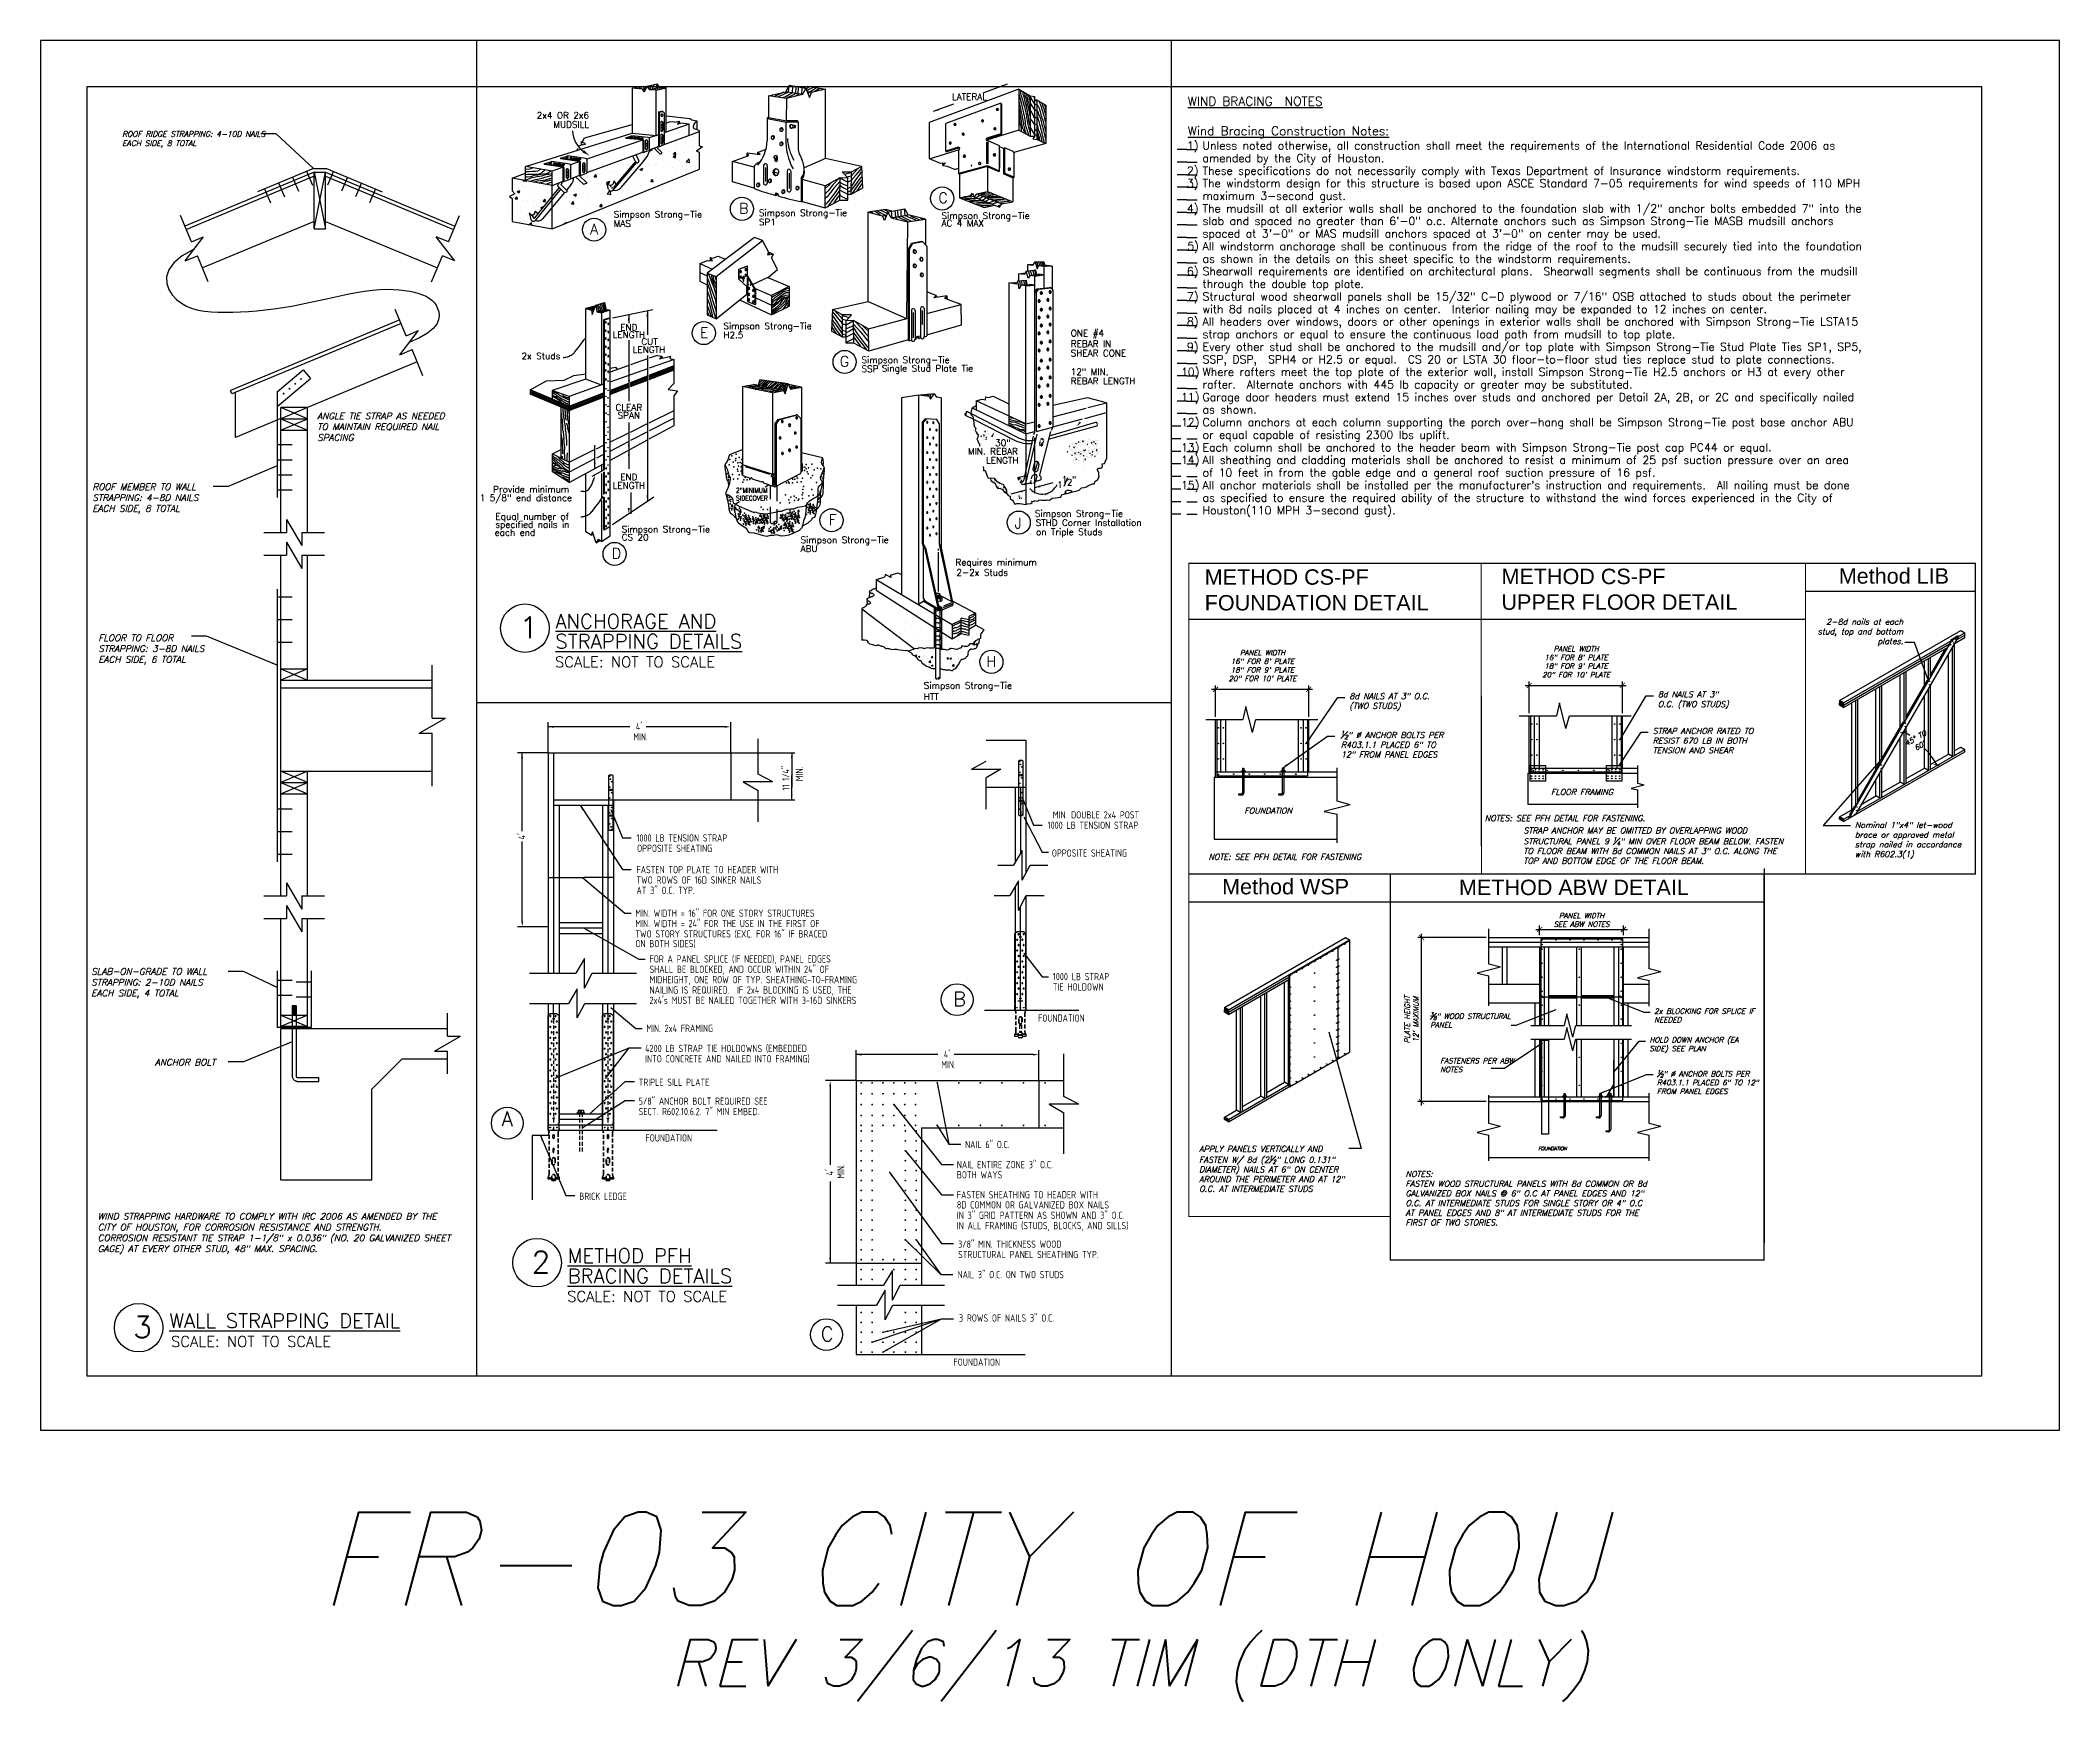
# Model space of a CAD drawing. Header units: inches. Extents: x 683 to 9753, y -6805 to 20230.
# Drawn here: x 6393 to 7953, y -6805 to -5521 of the extents above; entities that cross this region are included whole.
import ezdxf
from ezdxf.enums import TextEntityAlignment as Align

# ---------------------------------------------------------------- set-up
doc = ezdxf.new("R2010")
doc.units = ezdxf.units.IN
doc.header["$LTSCALE"] = 48
doc.header["$MEASUREMENT"] = 0
for name, pattern in [('HIDDEN', [0.375, 0.25, -0.125]), ('HIDDEN4', [0.09375, 0.0625, -0.03125]), ('HIDDENX2', [0.75, 0.5, -0.25])]:
    doc.linetypes.add(name, pattern=pattern)
doc.layers.get('Defpoints').update_dxf_attribs({"color": 251})
for name, color, linetype in [('A', 6, 'Continuous'), ('Dim', 1, 'Continuous'), ('DPIS-BL', 9, 'Continuous'), ('DPIS-DIM', 7, 'Continuous'), ('DPIS-TEXT', 7, 'Continuous'), ('FPTEXT', 2, 'Continuous')]:
    doc.layers.add(name, color=color, linetype=linetype)
doc.styles.add('ARCHITXT', font='ARCHITXT.shx')
doc.styles.add('DPIS-DIM', font='Simplex.shx', dxfattribs={"oblique": 15})
doc.styles.add('SHEETNAME', font='arial.ttf', dxfattribs={"height": 4})
doc.styles.add('SIMPLEX', font='simplex.shx', dxfattribs={"oblique": 15, "height": 4})
doc.styles.get("Standard").update_dxf_attribs({"font": 'simplex.shx', "oblique": 15})
doc.dimstyles.new('DPIS-DIM1', dxfattribs={"dimtxt": 4, "dimasz": 4, "dimexe": 3, "dimexo": 2, "dimgap": 2, "dimtad": 1, "dimdec": 4, "dimrnd": 0.125, "dimzin": 3, "dimdsep": 46, "dimlunit": 4, "dimtxsty": 'DPIS-DIM', "dimblk": 'ARCHTICK', "dimcen": 3, "dimdle": 3, "dimclrd": 2, "dimclre": 2, "dimclrt": 256, "dimadec": 0, "dimazin": 0, "dimtfac": 1, "dimtdec": 4, "dimtmove": 0, "dimatfit": 3, "dimfxl": 1, "dimtolj": 1, "dimtzin": 0, "dimarcsym": 0})
doc.dimstyles.new('lennar', dxfattribs={"dimtxt": 5, "dimasz": 4, "dimexe": 3, "dimexo": 2, "dimgap": 2, "dimtad": 1, "dimdec": 4, "dimrnd": 0.125, "dimzin": 3, "dimdsep": 46, "dimlunit": 4, "dimtxsty": 'DPIS-DIM', "dimblk": 'ARCHTICK', "dimcen": 3, "dimdle": 3, "dimclrd": 2, "dimclre": 2, "dimclrt": 256, "dimadec": 0, "dimazin": 0, "dimtfac": 1, "dimtdec": 4, "dimtmove": 0, "dimatfit": 3, "dimfxl": 1, "dimtolj": 1, "dimtzin": 0, "dimarcsym": 0})
doc.dimstyles.get("Standard").update_dxf_attribs({"dimtxt": 4, "dimasz": 4, "dimexe": 3, "dimexo": 2, "dimgap": 2, "dimtad": 1, "dimdec": 4, "dimrnd": 0.125, "dimzin": 3, "dimdsep": 46, "dimlunit": 4, "dimtxsty": 'SIMPLEX', "dimblk": 'ARCHTICK', "dimcen": 3, "dimdle": 3, "dimclrd": 2, "dimclre": 2, "dimadec": 0, "dimazin": 0, "dimtfac": 1, "dimtdec": 4, "dimtofl": 0, "dimtmove": 1, "dimatfit": 3, "dimfxl": 1, "dimtolj": 1, "dimtzin": 0, "dimarcsym": 0})

msp = doc.modelspace()

# ---------------------------------------------------------------- texts
at = {"style": 'ARCHITXT', "width": 0.8}
for s, p in [("4'", (6852.78776, -6054.39567)), ('MIN.', (6850.75544, -6062.43611)), ('1000 LB TENSION STRAP', (7170.88175, -6130.73345)), ('MIN. DOUBLE 2x4 POST', (7174.91785, -6122.72743)), ('1000 LB TENSION STRAP', (6853.23748, -6140.56185)), ('OPPOSITE SHEATING', (6853.72185, -6148.54717)), ('FASTEN TOP PLATE TO HEADER WITH', (6853.23748, -6165.05345)), ('OPPOSITE SHEATING', (7174.16214, -6152.22775)), ('TWO ROWS OF 16D SINKER NAILS', (6853.23748, -6173.05345)), ('AT 3" O.C. TYP.', (6853.23748, -6181.05345)), ('MIN. WIDTH = 16" FOR ONE STORY STRUCTURES', (6852.38884, -6198.70617)), ('TWO STORY STRUCTURES (EXC. FOR 16" IF BRACED', (6852.38884, -6214.70617)), ('MIN. WIDTH = 24" FOR THE USE IN THE FIRST OF', (6852.38884, -6206.70617)), ('ON BOTH SIDES)', (6852.38884, -6222.20617)), ('SHALL BE BLOCKED, AND OCCUR WITHIN 24" OF', (6863.32483, -6242.05339)), ('FOR A PANEL SPLICE (IF NEEDED), PANEL EDGES', (6863.32483, -6234.05339)), ('MIDHEIGHT, ONE ROW OF TYP. SHEATHING-TO-FRAMING', (6863.32483, -6250.05339)), ('NAILING IS REQUIRED.  IF 2x4 BLOCKING IS USED, THE', (6863.32483, -6258.05339)), ('1000 LB STRAP', (7174.91785, -6247.68976)), ('TIE HOLDOWN', (7174.91785, -6255.68976)), ("2x4's MUST BE NAILED TOGETHER WITH 3-16D SINKERS", (6863.32483, -6266.05339)), ('MIN. 2x4 FRAMING', (6860.86839, -6287.67337)), ('FOUNDATION', (7163.48096, -6279.77733)), ('4200 LB STRAP TIE HOLDOWNS (EMBEDDED', (6859.9011, -6303.19984)), ("4'", (7090.71413, -6307.69654)), ('INTO CONCRETE AND NAILED INTO FRAMING)', (6859.9011, -6311.19984)), ('MIN.', (7088.68181, -6315.73698)), ('TRIPLE SILL PLATE', (6854.95394, -6329.3235)), ('SECT. R602.10.6.2. 7" MIN EMBED.', (6854.95394, -6351.99693)), ('5/8" ANCHOR BOLT REQUIRED SEE', (6854.95394, -6343.94931)), ('FOUNDATION', (6860.20745, -6372.38219)), ('NAIL 6" O.C.', (7107.10271, -6377.44406)), ('NAIL ENTIRE ZONE 3" O.C.', (7100.74702, -6393.01916)), ('BOTH WAYS', (7100.74702, -6400.8468)), ('FASTEN SHEATHING TO HEADER WITH', (7100.74702, -6416.29702)), ('BRICK LEDGE', (6809.04521, -6417.49767)), ('8D COMMON OR GALVANIZED BOX NAILS', (7100.74702, -6424.12467)), ('IN 3" GRID PATTERN AS SHOWN AND 3" O.C.', (7100.74702, -6432.12467)), ('IN ALL FRAMING (STUDS, BLOCKS, AND SILLS)', (7100.74702, -6440.12467)), ('3/8" MIN. THICKNESS WOOD', (7101.72153, -6454.46172)), ('STRUCTURAL PANEL SHEATHING TYP.', (7101.72153, -6462.46172)), ('NAIL 3" O.C. ON TWO STUDS', (7101.32047, -6477.99621)), ('3 ROWS OF NAILS 3" O.C.', (7102.41789, -6511.54834)), ('FOUNDATION', (7098.13382, -6545.66496))]:
    msp.add_text(s, height=5.6, dxfattribs=at).set_placement(p)
for s, p in [('11 1/4"', (6971.48956, -6101.02957)), ('MIN.', (6981.8606, -6093.86653)), ("4'", (6767.44578, -6138.86891)), ("4'", (7005.37228, -6398.52428)), ('MIN.', (7013.87643, -6401.10033))]:
    msp.add_text(s, height=5.6, rotation=90, dxfattribs=at).set_placement(p)
at = {"color": 2}
for s, p in [('B', (7097.79076, -6267.83344)), ('A', (6749.12653, -6360.4383)), ('C', (6995.50306, -6526.66048))]:
    msp.add_text(s, height=11.2, dxfattribs=at).set_placement(p)
at = {"layer": 'DPIS-TEXT', "color": 40}
for s, height, p in [('%%uWIND BRACING  NOTES', 6.8607, (7279.14985, -5571.92527)), ('%%uWind Bracing Construction Notes:', 6.8607, (7279.15258, -5594.79427)), ('1)', 6.17463, (7278.48896, -5605.76728)), (' Unless noted otherwise, all construction shall meet the requirements of the International Residential Code 2006 as', 6.17463, (7286.29979, -5605.76452)), (' amended by the City of Houston.', 6.17463, (7286.29979, -5615.48385)), ('2)', 6.17463, (7278.48896, -5625.20593)), ('3)', 6.17463, (7278.48896, -5634.92525)), (' These specifications do not necessarily comply with Texas Department of Insurance windstorm requirements.', 6.17463, (7286.35018, -5625.20593)), (' The windstorm design for this structure is based upon ASCE Standard 7-05 requirements for wind speeds of 110 MPH', 6.17463, (7286.35018, -5634.92525)), ('4)', 6.17463, (7278.48896, -5654.3639)), (' The mudsill at all exterior walls shall be anchored to the foundation slab with 1/2" anchor bolts embedded 7" into the', 6.17463, (7286.35018, -5654.3639)), (' maximum 3-second gust.', 6.17463, (7286.35018, -5644.64458)), (' slab and spaced no greater than 6\'-0" o.c. Alternate anchors such as Simpson Strong-Tie MASB mudsill anchors ', 6.17463, (7286.35018, -5664.08323)), ('5)', 6.17463, (7278.79222, -5683.52188)), (' All windstorm anchorage shall be continuous from the ridge of the roof to the mudsill securely tied into the foundation', 6.17463, (7286.35018, -5683.52188)), (' spaced at 3\'-0" or MAS mudsill anchors spaced at 3\'-0" on center may be used. ', 6.17463, (7286.35018, -5673.80255)), (' as shown in the details on this sheet specific to the windstorm requirements.', 6.17463, (7286.35018, -5693.2412)), ('6)', 6.17463, (7278.48896, -5702.96053)), (' through the double top plate.', 6.17463, (7286.35018, -5712.67985)), (' Shearwall requirements are identified on architectural plans.  Shearwall segments shall be continuous from the mudsill', 6.17463, (7286.35018, -5702.96053)), ('7)', 6.17463, (7278.48896, -5722.39918)), (' Structural wood shearwall panels shall be 15/32" C-D plywood or 7/16" OSB attached to studs about the perimeter ', 6.17463, (7286.35018, -5722.39918)), ('8)', 6.17463, (7278.48896, -5741.83783)), (' All headers over windows, doors or other openings in exterior walls shall be anchored with Simpson Strong-Tie LSTA15', 6.17463, (7286.35018, -5741.83783)), (' with 8d nails placed at 4 inches on center.  Interior nailing may be expanded to 12 inches on center.', 6.17463, (7286.35018, -5732.1185)), ('9)', 6.17463, (7278.48896, -5761.27648)), (' strap anchors or equal to ensure the continuous load path from mudsill to top plate. ', 6.17463, (7286.35018, -5751.55715)), (' Every other stud shall be anchored to the mudsill and/or top plate with Simpson Strong-Tie Stud Plate Ties SP1, SP5, ', 6.17463, (7286.35018, -5761.27648)), (' SSP, DSP,  SPH4 or H2.5 or equal.  CS 20 or LSTA 30 floor-to-floor stud ties replace stud to plate connections.', 6.17463, (7286.35018, -5770.9958)), ('10)', 6.17463, (7273.91383, -5780.71513)), (' Where rafters meet the top plate of the exterior wall, install Simpson Strong-Tie H2.5 anchors or H3 at every other ', 6.17463, (7286.35018, -5780.71513)), (' rafter.  Alternate anchors with 445 lb capacity or greater may be substituted.', 6.17463, (7286.35018, -5790.43445)), ('11) ', 6.17463, (7273.91516, -5800.15378)), (' Garage door headers must extend 15 inches over studs and anchored per Detail 2A, 2B, or 2C and specifically nailed', 6.17463, (7286.35018, -5800.15378)), ('12)', 6.17463, (7273.91516, -5819.59243)), (' as shown.', 6.17463, (7286.35018, -5809.8731)), (' Column anchors at each column supporting the porch over-hang shall be Simpson Strong-Tie post base anchor ABU ', 6.17463, (7286.35018, -5819.59243)), ('13)', 6.17463, (7273.91516, -5839.03108)), (' or equal capable of resisting 2300 lbs uplift.', 6.17463, (7286.35018, -5829.31175)), (' Each column shall be anchored to the header beam with Simpson Strong-Tie post cap PC44 or equal. ', 6.17463, (7286.35018, -5839.03108)), ('14) ', 6.17463, (7273.91516, -5848.7504)), (' All sheathing and cladding materials shall be anchored to resist a minimum of 25 psf suction pressure over an area ', 6.17463, (7286.35018, -5848.7504)), ('15) ', 6.17463, (7273.91516, -5868.18905)), (" All anchor materials shall be installed per the manufacturer's instruction and requirements.  All nailing must be done", 6.17463, (7286.35018, -5868.18905)), (' of 10 feet in from the gable edge and a general roof suction pressure of 16 psf.', 6.17463, (7286.35018, -5858.46973)), (' as specified to ensure the required ability of the structure to withstand the wind forces experienced in the City of', 6.17463, (7286.35018, -5877.90838)), (' Houston(110 MPH 3-second gust). ', 6.17463, (7286.35018, -5887.6277)), ('1', 16.66667, (6762.92435, -5983.47196)), ('%%UANCHORAGE AND', 11.1111111, (6790.61849, -5975.82769)), ('%%USTRAPPING DETAILS', 11.1111111, (6790.61849, -5991.45269)), ('SCALE: NOT TO SCALE', 8.3333333, (6790.29795, -6005.89188)), ('2', 16.66667, (6772.34359, -6473.79697)), ('%%UMETHOD PFH', 11.1111111, (6800.03773, -6466.1527)), ('%%UBRACING DETAILS', 11.1111111, (6800.03773, -6481.7777)), ('SCALE: NOT TO SCALE', 8.3333333, (6799.71719, -6496.21689)), ('3', 16.66667, (6464.47551, -6524.0364)), ('%%UWALL STRAPPING DETAIL', 11.1111111, (6492.16966, -6516.39214)), ('SCALE: NOT TO SCALE', 8.3333333, (6493.66425, -6531.07461))]:
    msp.add_text(s, height=height, dxfattribs=at).set_placement(p)
at = {"layer": 'DPIS-TEXT', "color": 4, "style": 'SIMPLEX', "oblique": 15}
for s, height, p in [('FR-03 CITY OF HOU ', 72, (6606.87693, -6730.89561)), ('REV 3/6/13 TIM (DTH ONLY)', 36, (6879.02274, -6793.18119))]:
    msp.add_text(s, height=height, dxfattribs=at).set_placement(p)
at = {"layer": 'DPIS-TEXT', "style": 'SIMPLEX'}
for s, insert, char_height, width, attachment_point in [('ROOF RIDGE STRAPPING: 4-10D NAILS EACH SIDE, 8 TOTAL', (6455.84674, -5591.65714), 4.25, 124.0131465, 1), ('ANGLE TIE STRAP AS NEEDED TO MAINTAIN REQUIRED NAIL SPACING', (6606.571, -5809.15585), 5, 107.3314784, 1), ('ROOF MEMBER TO WALL STRAPPING: 4-8D NAILS EACH SIDE, 8 TOTAL', (6432.92393, -5863.96198), 5, 105.736945, 1), ('\\A1;2-8d nails at each stud, top and bottom plates.', (7831.9378, -5968.42696), 4.5, 74.5628174, 3), ('FLOOR TO FLOOR STRAPPING: 3-8D NAILS EACH SIDE, 6 TOTAL', (6437.46893, -5980.619), 5, 95.9918702, 1), ('\\A1;8d NAILS AT 3" O.C. (TWO STUDS)', (7404.01876, -6025.95477), 4.5, 79.9250057, 1), ('\\A1;8d NAILS AT 3" O.C. (TWO STUDS)', (7642.33499, -6024.57186), 4.5, 63.6905971, 1), ('\\A1;{\\H0.7x;\\S1#2;}" %%C ANCHOR BOLTS PER R403.1.1 PLACED 6" TO 12" FROM PANEL EDGES', (7397.48441, -6055.10205), 4.5, 93.6745711, 1), ('\\A1;STRAP ANCHOR RATED TO RESIST 670 LB IN BOTH TENSION AND SHEAR', (7638.38334, -6052.82436), 4.5, 96.5983306, 1), ('\\A1;FOUNDATION', (7322.86686, -6114.40421), 4.5, 93.6745711, 1), ('\\A1;FLOOR FRAMING', (7559.84783, -6099.95037), 4.5, 96.5983306, 1), ('\\A1;NOTES: SEE PFH DETAIL FOR FASTENING.', (7508.59643, -6120.21903), 4.5, 227.4331501, 1), ('\\A1;STRAP ANCHOR MAY BE OMITTED BY OVERLAPPING WOOD STRUCTURAL PANEL 9 {\\H0.7x;\\S1#4;}" MIN OVER FLOOR BEAM BELOW. FASTEN TO FLOOR BEAM WITH 8d COMMON NAILS AT 3" O.C. ALONG THE TOP AND BOTTOM EDGE OF THE FLOOR BEAM.', (7538.47725, -6129.73987), 4.5, 227.4331501, 1), ('\\A1;Nominal 1"x4" let-wood brace or approved metal strap nailed in accordance with R602.3(1)', (7794.55028, -6125.50827), 4.5, 93.117964, 1), ('\\A1;NOTE: SEE PFH DETAIL FOR FASTENING', (7295.13634, -6150.08157), 4.5, 227.4331501, 1), ('SLAB-ON-GRADE TO WALL STRAPPING: 2-10D NAILS EACH SIDE, 4 TOTAL', (6431.96307, -6238.4838), 5, 107.0872961, 1), ('\\A1;{\\H1x;2x BLOCKING FOR SPLICE IF NEEDED}', (7639.49726, -6269.53928), 4.05, 86.9384975, 1), ('\\A1;{\\H0.7x;\\S3#8;}" WOOD STRUCTURAL PANEL', (7466.37751, -6272.68059), 4.05, 68.561486, 1), ('\\A1;HOLD DOWN ANCHOR (EA SIDE) SEE PLAN', (7635.83381, -6291.78375), 4.05, 86.9384975, 1), ('ANCHOR BOLT', (6481.22032, -6308.5953), 5, 107.3314784, 1), ('\\A1;FASTENERS PER ABW NOTES', (7474.1359, -6307.91921), 4.05, 63.2942731, 1), ('\\A1;{\\H0.7x;\\S1#2;}" %%C ANCHOR BOLTS PER R403.1.1 PLACED 6" TO 12" FROM PANEL EDGES', (7641.68555, -6317.24679), 4.05, 86.9384975, 1), ('\\A1;APPLY PANELS VERTICALLY AND FASTEN W/ 8d (2{\\H0.7x;\\S1#2;\\H1.4286x;" LONG 0.131" DIAMETER) NAILS AT 6" ON CENTER AROUND THE PERIMETER AND AT 12" O.C. AT INTERMEDIATE STUDS}', (7287.90396, -6375.79365), 4.5, 127.0143918, 1), ('\\A1;FOUNDATION', (7549.83945, -6376.38176), 2.7, 54.5912979, 1), ('\\A1;NOTES:\\PFASTEN WOOD STRUCTURAL PANELS WITH 8d COMMON OR 8d GALVANIZED BOX NAILS @ 6" O.C AT PANEL EDGES AND 12" O.C. AT INTERMEDIATE STUDS FOR SINGLE STORY OR 4" O.C AT PANEL EDGES AND 8" AT INTERMEDIATE STUDS FOR THE FIRST OF TWO STORIES.', (7447.39482, -6395.2003), 4.5, 206.9157168, 1), ('WIND STRAPPING HARDWARE TO COMPLY WITH IRC 2006 AS AMENDED BY THE CITY OF HOUSTON, FOR CORROSION RESISTANCE AND STRENGTH.\\PCORROSION RESISTANT TIE STRAP 1-1/8" x 0.036" (NO. 20 GALVANIZED SHEET GAGE) AT EVERY OTHER STUD, 48" MAX. SPACING.', (6437.01058, -6427.67596), 5, 297.9907084, 1)]:
    msp.add_mtext(s, dxfattribs=dict(at, insert=insert, char_height=char_height, width=width, attachment_point=attachment_point))
at = {"layer": 'FPTEXT', "char_height": 11.9193574, "attachment_point": 1, "style": 'SHEETNAME'}
for s, insert, width in [('\\A1;METHOD CS-PF \\PFOUNDATION DETAIL', (7292.25782, -5930.1742), 569.5414863), ('\\A1;METHOD CS-PF \\PUPPER FLOOR DETAIL', (7521.51794, -5929.68517), 569.5414863), ('\\A1;Method LIB', (7782.12059, -5929.34136), 468.0964178), ('\\A1;Method WSP', (7305.67549, -6169.41307), 468.0964178), ('\\A1;METHOD ABW DETAIL', (7488.67431, -6170.00002), 468.0964178)]:
    msp.add_mtext(s, dxfattribs=dict(at, insert=insert, width=width))

# ---------------------------------------------------------------- blocks, each defined once
blk = doc.blocks.new('A$C1BDB07E1')
blk.add_line((-24.5, -184.6), (-24.8, -184.8))
at = {"color": 6}
for centre in [(97.9, -36.3), (-56.8, -44.3), (-171, -60.4), (-86.3, -140.3), (22.5, -162.6), (12.4, -285), (157, -286.8), (-155.2, -311), (135.9, -394.4)]:
    blk.add_circle(centre, 8.93, dxfattribs=at)
for p in [(-66.1, -237.9), (3.3, -263.9), (3.6, -262.8), (-21.9, -279.5), (-7, -280.5)]:
    blk.add_point(p)
at = {"layer": 'Dim', "color": 6}
for p, q in [((-141.7, 48.9), (-134.3, 50.6)), ((-141.7, 48.9), (-141.7, 14.1)), ((-133.7, 48.2), (-141.7, 48.9)), ((-134.3, 50.6), (-130.2, 50.2)), ((-133.7, 48.2), (-130.9, 48.9)), ((-132.4, 45.8), (-133.7, 48.2)), ((-130.1, 50.5), (-132.4, 45.8)), ((-130.1, 50.5), (-122.4, 52.2)), ((-128, 47.7), (-130.1, 50.5)), ((-120.3, 49.5), (-128, 47.7)), ((-123.1, 47.3), (-128, 47.7)), ((-123.1, 47.3), (-115.4, 49.1)), ((-123.1, 12.4), (-123.1, 47.3)), ((-120.3, 49.5), (-122.4, 52.2)), ((-120.4, 49.5), (-115.4, 49.1)), ((-115.4, 15.1), (-115.4, 49.1)), ((-23, 46.2), (-20.4, 51)), ((-7.4, 48.6), (-20.4, 51)), ((-10.6, 49.2), (-5.7, 50.4)), ((-7.4, 48.6), (-4.6, 41.8)), ((-5.7, 50.4), (7.8, 48.3)), ((7.8, 48.3), (-3.2, 45.6)), ((7.8, -5.5), (7.8, 48.3)), ((157, 48.1), (87.9, 22.5)), ((157, 48.1), (165.9, 42.9)), ((157, 48.1), (157, 16.6)), ((-36.3, 43), (-36.4, 26.1)), ((-36.3, 43), (-23, 46.2)), ((-22.4, 40.9), (-36.3, 43)), ((-10, 44), (-23, 46.2)), ((-22.4, 40.9), (-22.7, 23.7)), ((-10, 44), (-22.4, 40.9)), ((-3.2, 45.6), (-6.4, 46.1)), ((-4.6, 41.8), (-3.2, 45.6)), ((165.9, 42.9), (165.9, 11.9)), ((165.9, 42.9), (169.5, 42.5)), ((169.5, 11.9), (169.5, 42.5)), ((171.2, 9.4), (171.2, 39.8)), ((171.2, 39.8), (178, 35.7)), ((178, 35.7), (178, 6.3)), ((-177.4, 10.8), (-141.7, 21)), ((-97.6, 21.2), (-117, 14.5)), ((-115.4, 27.7), (-97.2, 25.6)), ((-112.5, 23), (-115.4, 22)), ((-108.9, 22.6), (-112.5, 23)), ((-108.9, 22.6), (-105.2, 23.4)), ((-105.2, 23.4), (-106.5, 21.2)), ((-106.5, 21.2), (-104.2, 22)), ((-105.2, 23.4), (-105.2, 21.6)), ((-97.6, 21.2), (-104.2, 22)), ((-97.6, 12.5), (-97.6, 21.2)), ((-97.2, 25.6), (-95.5, 24.5)), ((-95.5, 24.5), (-91.6, 23.8)), ((-94.2, 20.5), (-94.4, 19.2)), ((-94.4, 19.2), (-93.9, 17.9)), ((-93.3, 22.1), (-94.2, 20.5)), ((-93.9, 17.9), (-91.7, 17)), ((-91.6, 23.8), (-93.3, 22.1)), ((-91.7, 17), (-90.3, 16.6)), ((-91.6, 23.8), (-91.6, 17)), ((-90.3, 16.6), (-89.6, 15.5)), ((87.9, 22.5), (87.9, -5.4)), ((157, 16.6), (132.4, 8.8)), ((157, 16.6), (165.9, 11.9)), ((-224.1, -11.6), (-141.7, 14.1)), ((-184.5, 0.7), (-183.4, 2.7)), ((-182.5, 4.5), (-181.4, 4.8)), ((-181.4, 4.8), (-179.1, 5.3)), ((-180.9, 7.2), (-179.5, 8.6)), ((-180.9, 7.2), (-180.9, 4.9)), ((-179.1, 6.6), (-180.9, 7.2)), ((-179.5, 8.6), (-178.6, 10.4)), ((-177.6, 6), (-179.1, 6.6)), ((-179.1, 5.3), (-177.9, 5.6)), ((-178.6, 10.4), (-177.4, 10.8)), ((-133.6, 8.8), (-176.7, -5.9)), ((-141.7, 14.1), (-123.1, 12.4)), ((-121.4, 13), (-128.6, 10.5)), ((-128.6, 1.2), (-121.4, 3.8)), ((-117, 5.5), (-89.6, 15.5)), ((-87.2, 3.7), (-92, 0.3)), ((-92, 0.3), (-89.6, -0.5)), ((-89.6, 4.5), (-89.6, 15.5)), ((-89.6, 4.5), (-87.2, 3.7)), ((-44.8, -0.7), (-38.2, 1.7)), ((110.9, 1.4), (88.6, -5.7)), ((145.3, 2.3), (142.1, 3.7)), ((178, 6.3), (153.3, -0.8)), ((165.9, 11.9), (169.5, 11.9)), ((167.8, 9.8), (171.2, 9.4)), ((171.2, 9.4), (178, 6.3)), ((-203.5, -15.1), (-224.1, -11.6)), ((-224.1, -22.5), (-224.1, -11.6)), ((-195, -12.2), (-203.5, -15.1)), ((-203.5, -59.7), (-89.6, -13.6)), ((-203.5, -26.2), (-203.5, -15.1)), ((-182.4, -7.8), (-189.3, -10.2)), ((-176.6, -16.3), (-133.5, -0.6)), ((-89.6, -13.6), (-89.6, -0.5)), ((-64.2, -23.4), (-64, -7.6)), ((-64, -7.6), (-51.4, -3.1)), ((-47.3, -12), (-64, -7.6)), ((-52.9, -0.9), (-53.3, -3.7)), ((-52.9, -0.9), (-42.8, -2.4)), ((-51.4, -3.1), (-52.9, -0.9)), ((-44.8, -0.7), (-44.9, -2.1)), ((-42.8, -2.4), (-44.8, -0.7)), ((7.8, -5.5), (-8.7, -12.7)), ((35.5, -11.5), (7.8, -5.5)), ((27.7, -15.6), (35.5, -11.5)), ((35.5, -11.5), (36.2, -28.3)), ((87.9, -5.4), (96.2, -9)), ((96.2, -9), (100.5, -8.8)), ((100.5, -8.8), (98.4, -10.9)), ((98.4, -10.9), (98.4, -8.9)), ((98.4, -10.9), (101.7, -11.3)), ((101.7, -11.3), (107.9, -13.9)), ((110.5, -13.2), (107.9, -13.9)), ((132.8, -11.9), (132.8, -30.9)), ((-234.3, -20.7), (-224.1, -16.7)), ((-203.5, -26.2), (-234.3, -20.7)), ((-234.3, -20.7), (-234.3, -30.4)), ((-234.3, -30.4), (-232.3, -32.7)), ((-203.5, -26.2), (-194.9, -23)), ((-203.5, -59.7), (-203.5, -26.2)), ((-189.3, -21), (-182.3, -18.4)), ((-47.3, -28.3), (-64.2, -23.4)), ((7.5, -26.4), (-10.3, -21.7)), ((7.4, -43.6), (7.5, -26.4)), ((7.5, -26.4), (19.1, -20.2)), ((18.9, -37.5), (19.1, -20.2)), ((19.1, -20.2), (25, -20.4)), ((20.7, -15.8), (27.7, -15.6)), ((25, -20.4), (20.7, -15.8)), ((24.9, -37.7), (25, -20.4)), ((27.5, -32.9), (27.7, -15.6)), ((27.5, -32.9), (36.2, -28.3)), ((111.2, -17.6), (111.2, -35.9)), ((124.7, -32.8), (132.8, -30.9)), ((132.8, -30.9), (152.5, -38.8)), ((152.5, -20.4), (152.5, -38.8)), ((-232.3, -32.7), (-236.4, -34.8)), ((-236.4, -34.8), (-234.3, -36.4)), ((-234.3, -36.4), (-234.3, -54)), ((-233.1, -35.4), (-233.1, -35.4)), ((-10.2, -38.6), (7.4, -43.6)), ((7.4, -43.6), (18.9, -37.5)), ((18.9, -37.5), (24.9, -37.7)), ((24.9, -33), (27.5, -32.9)), ((54.2, -44.8), (40.8, -46.9)), ((56, -46.6), (53.2, -53.4)), ((59.1, -46), (54.2, -44.8)), ((56, -46.6), (69, -44.2)), ((71.6, -49), (69, -44.2)), ((111.2, -35.9), (119.8, -33.9)), ((111.2, -35.9), (130.2, -43.2)), ((119.8, -33.9), (121.2, -32.1)), ((121.2, -32.1), (122.8, -35.4)), ((122.8, -35.4), (124.7, -32.8)), ((122.8, -35.4), (142.2, -43)), ((130.2, -43.2), (138.5, -41.5)), ((142.2, -43), (143.9, -40.5)), ((143.9, -40.5), (152.5, -38.8)), ((-234.3, -54), (-203.5, -59.7)), ((40.8, -116), (40.8, -46.9)), ((40.8, -46.9), (51.8, -49.6)), ((51.8, -49.6), (54.9, -49)), ((53.2, -53.4), (51.8, -49.6)), ((58.6, -51.2), (71.6, -49)), ((58.6, -51.2), (71, -54.3)), ((71, -54.3), (70.2, -129)), ((71, -54.3), (84.9, -52.2)), ((84.9, -52.2), (71.6, -49)), ((84.9, -52.2), (85, -72)), ((-47, -66.5), (-83.7, -93.9)), ((-76.6, -96.7), (-41, -68.7)), ((-41, -68.7), (-47, -66.5)), ((-36.4, -77.6), (-41, -68.7)), ((-36.4, -77.6), (-37, -79.8)), ((-32.8, -79.2), (-36.4, -77.8)), ((-89.4, -86.6), (-83.3, -84.1)), ((-89.4, -86.6), (-79.8, -90.9)), ((-89.4, -86.6), (-89.4, -93.3)), ((-89.4, -93.6), (-89.4, -100.2)), ((-89.3, -93.4), (-83.7, -96)), ((-83.3, -84.1), (-79.5, -84.5)), ((-81.4, -81.9), (-79.3, -82.5)), ((-79.5, -84.5), (-81.4, -81.9)), ((-79.3, -82.5), (-75.4, -80.9)), ((-75.4, -80.9), (-69.6, -83.3)), ((-37, -79.8), (-32.8, -79.2)), ((-36.1, -96.9), (-29.4, -91.3)), ((-32.8, -79.2), (-34.1, -82.2)), ((-29.4, -91.3), (-34.1, -82.2)), ((162.8, -92.4), (161.6, -95.1)), ((162.8, -92.4), (170.1, -91.5)), ((164.4, -97.9), (162.8, -92.4)), ((168.3, -87.3), (163.8, -87.6)), ((163.8, -87.6), (163.8, -92.3)), ((167.9, -88), (163.8, -87.6)), ((167.9, -88), (169.8, -85.3)), ((169.8, -85.3), (176.2, -85)), ((169.8, -85.3), (171.2, -90.6)), ((171.2, -90.6), (172.3, -88.4)), ((172.3, -88.4), (178.7, -88.1)), ((176.5, -88.9), (172.3, -88.4)), ((176.2, -85), (177.1, -88.2)), ((182.9, -88.6), (176.5, -88.9)), ((176.5, -88.9), (176.5, -105.5)), ((182.9, -88.6), (178.7, -88.1)), ((182.9, -88.6), (182.9, -106.6)), ((-89.4, -100.2), (-83.7, -102.9)), ((-83.7, -93.9), (-83.7, -126.3)), ((-83.7, -93.9), (-76.6, -96.7)), ((-76.6, -96.7), (-76.6, -129.4)), ((-53.1, -104.9), (-52.7, -104.7)), ((-53.1, -110.2), (-53.1, -104.9)), ((-48.6, -102.7), (-36.1, -96.9)), ((-47.1, -105.5), (-34.1, -111.2)), ((-36.9, -97.3), (-20.4, -104.3)), ((-20.4, -104.3), (-34.1, -111.2)), ((-20.4, -104.3), (-20.4, -119.4)), ((93.3, -111.2), (85.9, -108.5)), ((149.5, -101.6), (155.8, -101.1)), ((149.5, -101.6), (149.5, -211.9)), ((155, -102.5), (149.5, -101.6)), ((156.4, -99.9), (155, -102.5)), ((156.4, -99.9), (163, -99.4)), ((157.3, -106.2), (156.4, -99.9)), ((156.9, -94.5), (162.2, -93.8)), ((156.9, -94.5), (156.9, -99.9)), ((161.6, -95.1), (156.9, -94.5)), ((159, -103.3), (157.3, -106.2)), ((159, -103.3), (165.6, -102.7)), ((162.6, -103.9), (159, -103.3)), ((162.6, -103.9), (169.2, -103.3)), ((162.6, -218.2), (162.6, -103.9)), ((163.5, -102.9), (163, -99.4)), ((165.8, -95.7), (164.4, -97.9)), ((169.2, -103.3), (165.6, -102.7)), ((165.8, -95.7), (173, -94.7)), ((169.2, -96.2), (165.8, -95.7)), ((169.2, -96.2), (176.5, -95.2)), ((169.2, -96.2), (169.2, -216.4)), ((176.5, -95.2), (173, -94.7)), ((-170.5, -119.4), (-177.3, -121.4)), ((-177.3, -175.8), (-177.3, -121.4)), ((-177.3, -121.4), (-173.1, -122.6)), ((-170.9, -121.9), (-173.1, -122.6)), ((-173.1, -122.6), (-172.6, -125.9)), ((-172.6, -125.9), (-169.7, -118.8)), ((-171.1, -121.7), (-171, -121.8)), ((-171, -121.8), (-171, -121.8)), ((-171, -121.8), (-170.9, -121.8)), ((-170.9, -121.8), (-170.9, -121.8)), ((-170.5, -119.4), (-170, -119.6)), ((-169.7, -118.8), (-162.9, -116.8)), ((-169.7, -118.8), (-168.8, -123.8)), ((-162, -121.8), (-168.8, -123.8)), ((-168.8, -123.8), (-165.4, -124.7)), ((-158.6, -122.7), (-165.4, -124.7)), ((-165.4, -124.7), (-165.4, -180.5)), ((-164.8, -122.6), (-164.7, -122.7)), ((-162.9, -116.8), (-162, -121.8)), ((-162, -121.8), (-158.6, -122.7)), ((-158.6, -178.1), (-158.6, -122.7)), ((-76.6, -129.4), (-53.1, -110.2)), ((-58.6, -114.7), (-34.1, -126.3)), ((-53.1, -109.8), (-52.5, -110.1)), ((-46.2, -113), (-34.1, -118.8)), ((-34.1, -111.2), (-34.1, -126.3)), ((-34.1, -118.8), (-20.4, -111.8)), ((-34.1, -126.3), (-20.4, -119.4)), ((13.1, -122), (12.4, -138.8)), ((13.1, -122), (40.8, -116)), ((20.9, -126.2), (13.1, -122)), ((40.8, -116), (70.2, -129)), ((85.9, -125.1), (112.6, -118.1)), ((91.4, -113), (93.3, -111.2)), ((101.5, -111.4), (91.4, -113)), ((93.3, -111.2), (93.5, -112.6)), ((100, -113.6), (101.5, -111.4)), ((112.6, -118.1), (100, -113.6)), ((101.5, -111.4), (101.8, -114.2)), ((112.7, -134), (112.6, -118.1)), ((-83.7, -126.3), (-76.6, -129.4)), ((21, -143.4), (12.4, -138.8)), ((27.9, -126.3), (20.9, -126.2)), ((21, -143.4), (20.9, -126.2)), ((23.6, -130.9), (27.9, -126.3)), ((29.5, -130.7), (23.6, -130.9)), ((23.7, -148.2), (23.6, -130.9)), ((29.7, -148), (29.5, -130.7)), ((41, -136.9), (29.5, -130.7)), ((41, -136.9), (71.7, -128.8)), ((41.2, -154.2), (41, -136.9)), ((85.9, -141.7), (112.7, -134)), ((23.7, -143.5), (21, -143.4)), ((29.7, -148), (23.7, -148.2)), ((41.2, -154.2), (29.7, -148)), ((71.7, -145.4), (41.2, -154.2)), ((-129.8, -167.9), (-159, -178.2)), ((-144.2, -165.3), (-158.6, -170.4)), ((-158.6, -167.3), (-154.6, -166.7)), ((-154.6, -166.7), (-153.1, -168.4)), ((-129.8, -160.2), (-142.9, -164.9)), ((-122.4, -157.6), (-128.5, -159.8)), ((-109.3, -160.7), (-128.5, -167.4)), ((-128.5, -172.9), (-109.3, -165.4)), ((-128.5, -176.1), (-109.3, -168.6)), ((-122.4, -157.6), (-118.8, -158.2)), ((-120.6, -160.1), (-112.1, -158.1)), ((-118.8, -158.2), (-120.6, -160.1)), ((-118.8, -158.2), (-118.8, -159.7)), ((-112.1, -158.1), (-112.4, -160)), ((-112.4, -160), (-109.3, -160.7)), ((-109.3, -178.9), (-109.3, -160.7)), ((-220.4, -184.1), (-207.7, -177.3)), ((-190.4, -196.8), (-220.4, -184.1)), ((-220.4, -184.1), (-220.4, -187.4)), ((-207.7, -177.3), (-194.2, -176.6)), ((-177.3, -175.8), (-203.5, -184.6)), ((-190.4, -189.2), (-203.5, -184.6)), ((-203.5, -184.6), (-203.5, -191.2)), ((-194.2, -176.6), (-186.7, -173.1)), ((-163.8, -179.9), (-190.4, -189.2)), ((-190.4, -196.8), (-163.8, -186.5)), ((-186.7, -173.1), (-177.3, -171.9)), ((-165.4, -180.5), (-177.3, -175.8)), ((-159, -184.7), (-144.2, -178.9)), ((-159, -187.9), (-144.2, -182.2)), ((-142.9, -178.4), (-129.8, -173.4)), ((-142.9, -181.7), (-129.8, -176.6)), ((-109.3, -178.9), (-113.7, -184)), ((-113.7, -184), (-106.7, -184.9)), ((-106.7, -184.9), (-109.3, -188.5)), ((-56.4, -181.7), (-48, -180.1)), ((-56.4, -181.7), (-56.4, -249.8)), ((-33.1, -186.5), (-56.4, -181.7)), ((-24.8, -184.8), (-48, -180.1)), ((-44.1, -180.9), (-42.9, -176.5)), ((-21.1, -179.6), (-42.9, -176.5)), ((-33.1, -186.5), (-24.8, -184.8)), ((-33.1, -186.5), (-33.1, -249.4)), ((-24.8, -184.8), (-23.3, -187.2)), ((-23.3, -187.2), (-21.1, -179.6)), ((-21.1, -179.6), (-19.3, -183.7)), ((-19.3, -183.7), (-10.7, -182.1)), ((-10.7, -182.1), (-10.7, -239.9)), ((91.7, -187.2), (81.1, -188.4)), ((88.8, -191.3), (91.7, -187.2)), ((91.7, -187.2), (93.4, -189.8)), ((-190.4, -200.2), (-220.4, -187.4)), ((-196.6, -237), (-196.6, -197.5)), ((-190.4, -189.2), (-190.4, -196.8)), ((-190.4, -200.2), (-163.8, -189.8)), ((-190.4, -196.8), (-190.4, -200.2)), ((-190.4, -200.2), (-190.4, -240.1)), ((-128.5, -209.7), (-109.3, -200.2)), ((-109.3, -200.2), (-109.3, -188.5)), ((-109.3, -211.7), (-109.3, -200.2)), ((79.5, -188.2), (66.5, -190.3)), ((66.5, -190.3), (66.5, -342.2)), ((79.5, -188.2), (79.5, -349.9)), ((87.8, -189.2), (79.5, -188.2)), ((87.8, -189.2), (88.8, -191.3)), ((97, -190.3), (93.4, -189.8)), ((97, -190.3), (97, -305.1)), ((121, -198.2), (124.2, -196.4)), ((121, -198.2), (162.6, -218.2)), ((124.2, -192.6), (128.8, -191.4)), ((162.6, -210.5), (124.2, -192.6)), ((124.2, -192.6), (124.2, -199.7)), ((128.8, -191.4), (131.4, -191.9)), ((131.4, -191.9), (131.7, -189.6)), ((131.7, -189.6), (133.6, -190.1)), ((133.6, -190.1), (137.4, -189.1)), ((137.4, -189.1), (149.5, -195)), ((210.1, -190.3), (183.4, -196.3)), ((183.4, -205), (209, -198.3)), ((208, -206.2), (224.8, -201.8)), ((210.1, -190.3), (209.5, -190.5)), ((224.8, -194.1), (210.1, -190.3)), ((210.4, -197.9), (224.8, -194.1)), ((224.8, -194.1), (224.8, -237.4)), ((-159, -224.7), (-144.2, -217.4)), ((-142.9, -216.8), (-129.8, -210.3)), ((-129.8, -216.6), (-142.9, -223.4)), ((-109.3, -206), (-128.5, -215.9)), ((-128.5, -222.1), (-109.3, -211.7)), ((162.6, -210.5), (169.2, -208.8)), ((162.6, -218.2), (169.2, -216.4)), ((183.4, -212.7), (206.2, -206.7)), ((-203.3, -233.7), (-196.6, -230.4)), ((-203.3, -233.7), (-190.4, -240.1)), ((-203.3, -240.3), (-203.3, -233.7)), ((-190.4, -240.1), (-170.6, -230.4)), ((-169.2, -229.7), (-163.8, -227)), ((-159, -238.7), (-129.8, -222.9)), ((-144.2, -224), (-159, -231.7)), ((-66.1, -234.1), (-56.4, -230.2)), ((5.5, -236.7), (-10.7, -232.8)), ((-203.3, -247.6), (-203.3, -241)), ((-190.4, -255.7), (-203.3, -247.6)), ((-170.6, -237.6), (-190.4, -247.9)), ((-190.4, -240.1), (-190.4, -255.7)), ((-190.4, -255.7), (-163.8, -241.3)), ((-177.3, -262.1), (-177.3, -248.6)), ((-163.8, -234.2), (-169.2, -237)), ((-165.4, -242.1), (-165.4, -247.2)), ((-165.4, -248.7), (-165.4, -267.7)), ((-158.6, -297.1), (-158.6, -238.5)), ((-70, -242.1), (-70.1, -243.8)), ((-70.1, -243.8), (-69.9, -245.9)), ((-69.5, -241), (-70, -242.1)), ((-70, -242.1), (-69.2, -243.4)), ((-69.9, -245.9), (-69.3, -248.8)), ((-68.3, -239.6), (-69.5, -241)), ((-69.3, -248.8), (-68.9, -251.7)), ((-69.2, -243.4), (-68.2, -245.4)), ((-67.6, -238.3), (-68.3, -239.6)), ((-68.2, -245.4), (-67.5, -248)), ((-66.8, -235), (-67.6, -238.3)), ((-67.5, -248), (-66.9, -250.2)), ((-66.1, -234.1), (-66.8, -235)), ((-33.5, -249.3), (-56.3, -242.1)), ((-32.8, -249.3), (-31.4, -248.5)), ((3.8, -251.6), (5.1, -248.5)), ((4.6, -240.1), (5, -238.5)), ((5, -241.4), (4.6, -240.1)), ((5, -238.5), (5.2, -237.9)), ((6.4, -243.2), (5, -241.4)), ((5.1, -248.5), (6.5, -245.6)), ((5.2, -237.9), (5.5, -236.7)), ((5.5, -236.7), (5.8, -238.4)), ((5.8, -238.4), (5.9, -240)), ((5.9, -241.3), (5.8, -242.5)), ((5.9, -240), (5.9, -241.3)), ((6.4, -248.5), (6.1, -251.5)), ((6.8, -244.2), (6.4, -243.2)), ((6.7, -244.5), (6.4, -248.5)), ((6.5, -245.6), (6.8, -244.2)), ((-177.3, -281.5), (-177.3, -262.8)), ((-68.9, -263.1), (-69.4, -264.3)), ((-69.4, -264.3), (-69, -264.8)), ((-69.2, -264.6), (-67.9, -269.4)), ((-69, -264.8), (-67.2, -265.2)), ((-68.9, -251.7), (-68.4, -253.8)), ((-68.2, -261.5), (-68.9, -263.1)), ((-68.4, -253.8), (-67.8, -254.6)), ((-66.6, -257.4), (-68.2, -261.5)), ((-67.8, -254.6), (-67.4, -256.2)), ((-67.4, -256.2), (-67, -258)), ((-67.2, -265.2), (-65.3, -266.7)), ((-67, -258), (-66.9, -258.2)), ((-66.9, -250.2), (-66, -251.8)), ((-65.8, -253.3), (-66.6, -257.4)), ((-66, -251.8), (-65.8, -253.3)), ((1.8, -265.8), (2.2, -263.4)), ((2.2, -260.7), (2.3, -259.5)), ((2.2, -263.4), (2.2, -260.7)), ((2.3, -259.5), (3.4, -258.2)), ((3.4, -258.2), (5.1, -256.2)), ((3.9, -262.5), (3.7, -265.6)), ((4.2, -253.5), (3.8, -251.6)), ((4.6, -259.1), (3.9, -262.5)), ((5.3, -255.1), (4.2, -253.5)), ((5.1, -256.2), (4.6, -259.1)), ((5.1, -256.2), (5.3, -255.1)), ((5.8, -264.2), (5.5, -265.2)), ((5.9, -259.7), (5.8, -262.3)), ((5.8, -262.3), (5.8, -264.2)), ((6.1, -251.5), (5.9, -254.2)), ((5.9, -254.2), (6, -256.9)), ((6, -256.9), (5.9, -259.7)), ((-165.4, -269.7), (-165.4, -301.4)), ((-67.9, -269.4), (-67.3, -273.4)), ((-67.3, -273.4), (-66.9, -276.4)), ((-66.9, -276.4), (-66.5, -277.8)), ((-66.5, -277.8), (-65.8, -279.1)), ((-65.8, -279.1), (-64.3, -280.2)), ((-65.3, -266.7), (-64.2, -268)), ((-64.3, -280.2), (-62.6, -282)), ((-64.2, -268), (-63.8, -270.1)), ((-63.8, -270.1), (-63.7, -271.3)), ((-63.7, -271.3), (-62.2, -272.2)), ((-62.1, -278.5), (-62.7, -277.6)), ((-62.2, -272.2), (-58.9, -274.1)), ((-61.8, -280.3), (-62.1, -278.5)), ((-61.1, -283.9), (-61.8, -280.3)), ((-58.9, -274.1), (-53.1, -276.6)), ((-53.1, -276.6), (-49.4, -278.1)), ((-49.4, -278.1), (-47.2, -278.9)), ((-47.2, -278.9), (-46.6, -278.5)), ((-46.6, -278.5), (-45.2, -279)), ((-45.2, -279), (-43.3, -279.6)), ((-43.3, -279.6), (-40.5, -279.7)), ((-40.5, -279.7), (-38.3, -280.1)), ((-38.3, -280.1), (-35.3, -279.5)), ((-35.3, -279.5), (-30.8, -278.7)), ((-30.8, -278.7), (-28.4, -277.9)), ((-28.4, -277.9), (-26.1, -277.8)), ((-26.1, -277.8), (-24.5, -277.2)), ((-24.5, -277.2), (-22.2, -276.5)), ((-22.2, -276.5), (-19.2, -276)), ((-19.2, -276), (-16.6, -276)), ((-16.6, -276), (-13.6, -274.9)), ((-13.6, -274.9), (-10.4, -274.4)), ((-10.4, -274.4), (-8, -273.9)), ((-7.7, -280.6), (-8.2, -283)), ((-8, -273.9), (-7, -273.1)), ((-7.4, -277.3), (-7.7, -280.6)), ((-7, -273), (-7.4, -277.3)), ((-7, -273.1), (-6.4, -271.7)), ((-6.4, -271.7), (-4.5, -269.9)), ((-4.5, -269.9), (-1.2, -267.8)), ((-1.2, -267.8), (0.8, -266.8)), ((0.3, -279.4), (-0.3, -281.6)), ((0.7, -276.4), (0.3, -279.4)), ((1.1, -273.6), (0.7, -276.4)), ((1.1, -276.3), (0.7, -276.6)), ((0.8, -266.8), (1.8, -265.8)), ((1.5, -270.3), (1.1, -273.6)), ((1.8, -275.7), (1.1, -276.3)), ((1.8, -265.8), (1.5, -270.3)), ((2.7, -274.9), (1.8, -275.7)), ((3, -273.7), (2.7, -274.9)), ((3.5, -271.2), (3, -273.7)), ((3.7, -268.3), (3.5, -271.2)), ((3.7, -265.6), (3.7, -268.3)), ((4.1, -267.5), (3.7, -267.9)), ((4.5, -266.8), (4.1, -267.5)), ((5.5, -265.2), (4.5, -266.8)), ((-177.3, -293.9), (-177.3, -282.3)), ((-173.2, -296.5), (-177.3, -293.9)), ((-172.2, -293.8), (-173.2, -296.5)), ((-173.2, -296.5), (-171.6, -295.7)), ((-169.5, -302.3), (-172.2, -293.8)), ((-62.6, -282), (-61.4, -283.1)), ((-61.4, -283.1), (-61.2, -283.2)), ((-60.1, -286.7), (-61.1, -283.9)), ((-57.8, -288.6), (-60.1, -286.7)), ((-55.2, -290.2), (-57.8, -288.6)), ((-53.1, -291.5), (-55.2, -290.2)), ((-51.9, -293.9), (-53.1, -291.5)), ((-51.1, -294.6), (-51.9, -293.9)), ((-47.2, -295), (-51.1, -294.6)), ((-42.7, -296.2), (-47.2, -295)), ((-40.2, -297.1), (-42.7, -296.2)), ((-30, -296.2), (-32.1, -296.8)), ((-29, -296.4), (-30, -296.2)), ((-26.2, -297.2), (-29, -296.4)), ((-17.5, -295.3), (-20.7, -296.5)), ((-12.7, -292.8), (-17.5, -295.3)), ((-10.5, -290.7), (-12.7, -292.8)), ((-10, -289.1), (-10.5, -290.7)), ((-8.3, -288.6), (-10.1, -289.5)), ((-9.6, -286.8), (-10, -289.1)), ((-8.9, -284.3), (-9.6, -286.8)), ((-8.2, -283), (-8.9, -284.3)), ((-5.8, -287.2), (-8.3, -288.6)), ((-3, -284.7), (-5.8, -287.2)), ((-2.5, -283.4), (-3, -284.7)), ((-1, -282.8), (-2.5, -283.4)), ((-0.3, -281.6), (-1, -282.8)), ((-168, -299.8), (-169.5, -302.3)), ((-169.5, -302.3), (-166.7, -300.6)), ((-165.4, -301.4), (-168, -299.8)), ((-165.4, -301.4), (-158.6, -297.1)), ((-37.5, -297.4), (-40.2, -297.1)), ((-34.9, -296.7), (-37.5, -297.4)), ((-32.1, -296.8), (-34.9, -296.7)), ((-23.4, -297.1), (-26.2, -297.2)), ((-20.7, -296.5), (-23.4, -297.1)), ((54.1, -326.9), (53.2, -328.9)), ((58.3, -329.1), (54.1, -326.9)), ((58, -327.4), (64, -325.7)), ((58, -327.4), (58.3, -329.1)), ((64, -325.7), (66.5, -326.9)), ((47, -330.7), (53.2, -328.9)), ((47, -330.7), (105.7, -365.4)), ((47, -330.7), (47, -339.1)), ((47, -339.1), (105.7, -376.5)), ((35.8, -353.3), (76.6, -384.4)), ((35.8, -353.3), (35.8, -377.6)), ((105.7, -347.2), (123.5, -356.7)), ((123.5, -356.7), (123.5, -366)), ((112.6, -362.2), (105.7, -365.4)), ((105.7, -365.4), (105.7, -376.5)), ((105.7, -376.5), (112.6, -372.4)), ((112.6, -372.4), (112.6, -360.5)), ((118.4, -361.9), (112.6, -360.5)), ((112.6, -372.4), (118.4, -373.8)), ((118.4, -361.9), (118.4, -373.8)), ((118.4, -369), (123.5, -366)), ((130.3, -369.6), (123.5, -366))]:
    blk.add_line(p, q, dxfattribs=at)
at = {"layer": 'Dim', "color": 2}
for p, q in [((-138, 48.6), (-138.1, 49.7)), ((-135.7, 48.4), (-136.1, 50.1)), ((-134.3, 48.3), (-134.8, 50.4)), ((-132.4, 48.5), (-133.1, 50.5)), ((-131.7, 47.1), (-132.4, 48.5)), ((-131.1, 48.8), (-131.7, 50.4)), ((-129, 49.1), (-128.3, 50.9)), ((-128.1, 47.9), (-126.8, 51.2)), ((-125.9, 48.2), (-124.6, 51.7)), ((-124.1, 48.6), (-123.1, 47.3)), ((-123.1, 48.9), (-122.2, 51.9)), ((-122.3, 49), (-121.5, 47.7)), ((-120.7, 49.4), (-120, 48)), ((-118.8, 49.3), (-118.5, 48.4)), ((-20.8, 45.8), (-20.4, 51)), ((-17.7, 45.3), (-17.5, 50.4)), ((-15.3, 44.9), (-15, 50)), ((-13.4, 44.6), (-13.1, 49.6)), ((-10.6, 44.1), (-10.3, 49.1)), ((-10, 44), (-7.4, 48.6)), ((-7.5, 48.6), (-6.8, 49)), ((-6.8, 49), (-4.5, 50.2)), ((-6.8, 47.1), (-5.3, 48)), ((-5.3, 48), (-2, 49.5)), ((-5, 45.9), (-1.5, 47.8)), ((-2, 49.5), (-1.6, 49.8)), ((-1.5, 47.8), (0.9, 49.4)), ((-1.5, 46), (0.2, 47.2)), ((0.2, 47.2), (2.8, 48.8)), ((2.8, 48.8), (3.1, 49)), ((4.2, 47.4), (5.9, 48.6)), ((148.1, 52), (129.4, 45.1)), ((158.3, 47.4), (158.3, 47.3)), ((158.3, 47.3), (158.3, 46.6)), ((-33.5, 43.2), (-34.3, 42.7)), ((-32.6, 43.9), (-33.5, 43.2)), ((-30.7, 42.9), (-31.7, 42.3)), ((-26.4, 44.8), (-30.7, 42.9)), ((-28.1, 42.6), (-29.3, 41.9)), ((-24.7, 44), (-28.1, 42.6)), ((-24.5, 45.8), (-26.4, 44.8)), ((-22.7, 42.6), (-25.4, 41.4)), ((-20.8, 45.8), (-24.7, 44)), ((-17.7, 45.3), (-22.7, 42.6)), ((-21.4, 41.8), (-22.6, 41)), ((-17.1, 43.8), (-21.4, 41.8)), ((-15.3, 44.9), (-17.1, 43.8)), ((-13.5, 44.1), (-15.1, 42.7)), ((-13, 44.5), (-13.5, 44.1)), ((-5, 45.9), (-5.6, 44.2)), ((106.7, 36.7), (91, 30.9)), ((157, 44.5), (157.6, 42.7)), ((157, 39.5), (157.2, 38.7)), ((157, 39.5), (157, 39.5)), ((157, 34.8), (157.2, 33.9)), ((157.2, 38.7), (157.4, 38.1)), ((157.2, 33.9), (157.4, 32.4)), ((157.4, 38.1), (157.5, 37.4)), ((157.4, 32.4), (157.6, 31.2)), ((157.5, 37.4), (157.7, 36.6)), ((157.6, 42.7), (157.8, 41.7)), ((157.7, 36.6), (157.9, 35.6)), ((157.8, 41.7), (158.1, 40.7)), ((157.9, 35.6), (158.1, 34.4)), ((158.1, 40.7), (158.5, 39.3)), ((158.1, 34.4), (158.3, 33.2)), ((158.3, 46.6), (158.4, 45.7)), ((158.3, 33.2), (158.6, 31.6)), ((158.4, 45.7), (158.4, 44.9)), ((158.4, 44.9), (158.5, 44.2)), ((158.5, 44.2), (158.8, 43.3)), ((158.5, 39.3), (158.9, 37.9)), ((158.6, 31.6), (158.8, 30.4)), ((158.8, 43.3), (159.1, 42.4)), ((158.9, 37.9), (159.2, 36.7)), ((159.1, 42.4), (159.4, 41.4)), ((159.2, 36.7), (159.7, 34.6)), ((159.4, 41.4), (159.8, 40.3)), ((159.7, 34.6), (160, 32.9)), ((159.8, 40.3), (160.2, 39.2)), ((160, 46.3), (160.1, 45.9)), ((160, 32.9), (160.5, 31)), ((160.1, 45.9), (160.3, 45.2)), ((160.2, 39.2), (160.5, 37.9)), ((160.3, 45.2), (160.3, 44.3)), ((160.3, 44.3), (160.6, 43.3)), ((160.5, 37.9), (160.8, 36.9)), ((160.6, 43.3), (161, 42)), ((160.8, 36.9), (161.4, 34.6)), ((161, 42), (161.1, 41.6)), ((161.1, 41.6), (161.2, 40.8)), ((161.2, 40.8), (161.5, 39.6)), ((161.4, 45.5), (161.4, 45.2)), ((161.4, 45.2), (161.5, 44.6)), ((161.4, 34.6), (161.7, 33.5)), ((161.5, 44.6), (161.7, 43.6)), ((161.5, 39.6), (161.8, 38.4)), ((161.7, 43.6), (161.9, 42.8)), ((161.7, 33.5), (162, 32.2)), ((161.8, 38.4), (162.5, 36.1)), ((161.9, 42.8), (162.2, 42)), ((162, 32.2), (162.3, 30.9)), ((162.2, 42), (162.4, 41.3)), ((162.4, 41.3), (162.6, 40.7)), ((162.5, 36.1), (162.8, 34.9)), ((162.6, 40.7), (162.8, 40.1)), ((162.8, 40.1), (163, 39.4)), ((162.8, 34.9), (163, 33.5)), ((162.9, 44.6), (163, 43.8)), ((163, 43.8), (163.2, 43.1)), ((163, 39.4), (163.1, 38.9)), ((163, 33.5), (163.2, 32.6)), ((163.1, 38.9), (163.2, 38.4)), ((163.2, 43.1), (163.5, 41.6)), ((163.2, 38.4), (163.3, 37.7)), ((163.2, 32.6), (163.5, 31.4)), ((163.3, 37.7), (163.5, 37)), ((163.5, 41.6), (163.7, 40.8)), ((163.5, 37), (163.6, 36.4)), ((163.5, 31.4), (163.6, 30.8)), ((163.6, 36.4), (163.8, 35.6)), ((163.7, 40.8), (163.9, 40)), ((163.8, 35.6), (164, 35)), ((163.9, 40), (164.1, 39.2)), ((164, 35), (164.3, 34.2)), ((164.1, 39.2), (164.3, 38.7)), ((164.3, 38.7), (164.5, 38)), ((164.3, 34.2), (164.5, 33.6)), ((164.5, 43.7), (164.6, 43.2)), ((164.5, 43.7), (164.5, 43.7)), ((164.5, 38), (164.7, 37.5)), ((164.5, 33.6), (164.6, 32.9)), ((164.6, 43.2), (164.7, 42.8)), ((164.6, 32.9), (164.8, 31.8)), ((164.7, 42.8), (164.8, 42.4)), ((164.7, 37.5), (164.9, 36.7)), ((164.8, 42.4), (165, 41.7)), ((164.8, 31.8), (165.1, 30.8)), ((164.9, 36.7), (165, 36.1)), ((165, 41.7), (165.1, 41)), ((165, 36.1), (165.2, 35.5)), ((165.1, 41), (165.2, 40.3)), ((165.2, 40.3), (165.5, 39.5)), ((165.2, 35.5), (165.2, 35.1)), ((165.2, 35.1), (165.4, 34.4)), ((165.4, 34.4), (165.5, 33.8)), ((165.5, 39.5), (165.6, 38.8)), ((165.5, 33.8), (165.6, 33.3)), ((165.6, 38.8), (165.9, 38.1)), ((165.6, 33.3), (165.7, 32.7)), ((165.7, 32.7), (165.8, 32.3)), ((165.8, 32.3), (165.9, 31.8)), ((169.5, 36.5), (165.9, 42.4)), ((165.9, 38.1), (165.9, 37.9)), ((169.5, 31.9), (165.9, 37.9)), ((166.6, 31), (165.9, 31.8)), ((165.9, 31.8), (165.9, 31.8)), ((169.5, 41.3), (168.6, 42.6)), ((171.2, 39.8), (169.5, 39.7)), ((171.2, 35.8), (169.5, 36.5)), ((169.6, 32), (169.5, 31.9)), ((169.9, 32), (169.6, 32)), ((170.3, 31.8), (169.9, 32)), ((171.2, 38.7), (170, 39.7)), ((170.6, 31.7), (170.3, 31.8)), ((171.2, 31.1), (170.6, 31.7)), ((171.2, 35.8), (171.5, 35.7)), ((171.5, 35.7), (171.7, 35.6)), ((171.7, 35.6), (172, 35.1)), ((172, 35.1), (172.4, 34.5)), ((172.4, 34.5), (172.9, 33.4)), ((172.6, 39), (173, 38.1)), ((172.9, 33.4), (173.3, 31.8)), ((173, 38.1), (173.4, 37.1)), ((173.3, 31.8), (173.6, 30.8)), ((173.4, 37.1), (173.9, 36)), ((173.9, 36), (174.3, 34.7)), ((174.3, 34.7), (174.7, 33.4)), ((174.7, 33.4), (175.1, 32)), ((174.9, 37.6), (174.9, 37.4)), ((174.9, 37.4), (175.3, 36.4)), ((175.1, 32), (175.6, 30.4)), ((175.3, 36.4), (175.5, 35.7)), ((175.5, 35.7), (176, 34.4)), ((176, 34.4), (176.6, 32.4)), ((176.6, 32.4), (177, 30.9)), ((176.8, 36.5), (176.9, 36)), ((176.9, 36), (177, 35.7)), ((177, 35.7), (177.1, 35.4)), ((177.1, 35.4), (177.3, 35)), ((177.3, 35), (177.4, 34.7)), ((177.4, 34.7), (177.6, 34.1)), ((177.6, 34.1), (177.8, 33.3)), ((177.8, 33.3), (178, 32.5)), ((-93.1, 21.5), (-93.1, 21.5)), ((-93, 20.8), (-93, 20.8)), ((-93, 17.6), (-93, 17.6)), ((-92.9, 17.9), (-92.9, 17.9)), ((-92.8, 19.7), (-92.8, 19.7)), ((-92.5, 19.4), (-92.5, 19.4)), ((-92, 22.4), (-92, 22.4)), ((-91.7, 17.8), (-91.7, 17.8)), ((157, 28.1), (157.3, 26.9)), ((157.3, 26.9), (157.5, 25.3)), ((157.5, 25.3), (157.6, 23.5)), ((157.6, 31.2), (157.8, 30.3)), ((157.6, 23.5), (157.9, 22.1)), ((157.8, 30.3), (157.9, 29.2)), ((157.9, 29.2), (158.1, 28.3)), ((157.9, 22.1), (158.1, 21.2)), ((158.1, 28.3), (158.3, 26.9)), ((158.1, 21.2), (158.3, 20.4)), ((158.3, 26.9), (158.6, 25)), ((158.3, 20.4), (158.6, 19.2)), ((158.6, 25), (158.8, 23.9)), ((158.6, 19.2), (158.8, 17.7)), ((158.8, 30.4), (159.4, 28.3)), ((158.8, 23.9), (159, 22.7)), ((158.8, 17.7), (158.9, 17.1)), ((158.9, 17.1), (158.9, 16.3)), ((158.9, 16.3), (158.9, 15.6)), ((159, 22.7), (159.2, 21.8)), ((159.2, 21.8), (159.4, 20.2)), ((159.4, 28.3), (159.8, 26.5)), ((159.4, 20.2), (159.7, 18.6)), ((159.7, 18.6), (160.1, 17.5)), ((159.8, 26.5), (159.9, 25.6)), ((159.9, 25.6), (160.1, 24.7)), ((160.1, 24.7), (160.3, 23.7)), ((160.1, 17.5), (160.6, 16.4)), ((160.3, 23.7), (160.4, 22.9)), ((160.4, 22.9), (160.6, 21.9)), ((160.5, 31), (160.8, 29.5)), ((160.6, 21.9), (160.7, 20.7)), ((160.6, 16.4), (160.9, 15.2)), ((160.7, 20.7), (161, 19.5)), ((160.8, 29.5), (161.3, 27.5)), ((161, 19.5), (161.3, 18.5)), ((161.3, 27.5), (161.5, 26.6)), ((161.3, 18.5), (161.6, 17.5)), ((161.5, 26.6), (161.6, 25.4)), ((161.6, 25.4), (161.8, 24.5)), ((161.6, 17.5), (161.8, 16.3)), ((161.8, 24.5), (162, 23.3)), ((161.8, 16.3), (162, 15.6)), ((162, 23.3), (162.1, 21.8)), ((162, 15.6), (162.2, 14.9)), ((162.1, 21.8), (162.3, 19.9)), ((162.3, 30.9), (162.5, 30)), ((162.3, 19.9), (162.7, 18.6)), ((162.5, 30), (162.7, 29)), ((162.7, 29), (162.9, 27.9)), ((162.7, 18.6), (162.9, 17.7)), ((162.9, 27.9), (163.1, 26.3)), ((162.9, 17.7), (163.3, 16.7)), ((163.1, 26.3), (163.3, 25)), ((163.3, 25), (163.5, 24)), ((163.3, 16.7), (163.7, 15.7)), ((163.5, 24), (163.8, 22.8)), ((163.6, 30.8), (163.8, 30)), ((163.7, 15.7), (164.1, 14.4)), ((163.8, 30), (163.9, 29.1)), ((163.8, 22.8), (163.9, 21.9)), ((163.9, 29.1), (164.1, 28.3)), ((163.9, 21.9), (164.1, 20.8)), ((164.1, 28.3), (164.2, 27.5)), ((164.1, 20.8), (164.3, 19.9)), ((164.2, 27.5), (164.3, 26.7)), ((164.3, 26.7), (164.4, 26)), ((164.3, 19.9), (164.5, 18.8)), ((164.4, 26), (164.5, 24.9)), ((164.5, 24.9), (164.7, 24.1)), ((164.5, 18.8), (165, 17)), ((164.7, 24.1), (164.9, 23.1)), ((164.9, 23.1), (165.1, 21.9)), ((165, 17), (165.3, 16)), ((165.1, 30.8), (165.3, 29.7)), ((165.1, 21.9), (165.3, 21.1)), ((165.3, 29.7), (165.4, 28.8)), ((165.3, 21.1), (165.5, 20.3)), ((165.3, 16), (165.5, 15.3)), ((165.4, 28.8), (165.6, 27.9)), ((165.5, 20.3), (165.8, 19.5)), ((165.6, 27.9), (165.8, 26.9)), ((165.8, 26.9), (165.9, 26.1)), ((165.8, 19.5), (165.9, 19.1)), ((166.2, 25.6), (165.9, 26.1)), ((169.5, 12.8), (165.9, 19.1)), ((166.3, 25.1), (166.2, 25.6)), ((166.5, 24.7), (166.3, 25.1)), ((166.8, 24.1), (166.5, 24.7)), ((166.8, 30.8), (166.6, 31)), ((167.1, 30.2), (166.8, 30.8)), ((167.4, 23.6), (166.8, 24.1)), ((167.4, 29.6), (167.1, 30.2)), ((167.8, 28.8), (167.4, 29.6)), ((169.5, 20.6), (167.4, 23.6)), ((168.3, 28.1), (167.8, 28.8)), ((168.6, 27.4), (168.3, 28.1)), ((168.8, 26.7), (168.6, 27.4)), ((169.2, 26.1), (168.8, 26.7)), ((169.5, 25.3), (169.2, 26.1)), ((169.7, 26.1), (169.5, 25.9)), ((171.2, 20.6), (169.5, 21.1)), ((169.5, 17), (169.5, 17.1)), ((169.5, 17), (169.5, 17)), ((169.7, 16.9), (169.5, 17)), ((170.3, 26.1), (169.7, 26.1)), ((169.8, 16.8), (169.7, 16.9)), ((170, 16.7), (169.8, 16.8)), ((170.1, 16.6), (170, 16.7)), ((170.3, 16.5), (170.1, 16.6)), ((171, 25.9), (170.3, 26.1)), ((170.5, 16.4), (170.3, 16.5)), ((170.7, 16.3), (170.5, 16.4)), ((170.8, 16.1), (170.7, 16.3)), ((171.2, 15.9), (170.8, 16.1)), ((171.2, 25.4), (171, 25.9)), ((171.2, 31.1), (172, 30.2)), ((171.2, 27.6), (171.7, 25.7)), ((171.2, 20.6), (171.4, 19.8)), ((171.2, 15.9), (171.5, 15.2)), ((171.4, 19.8), (171.6, 19.2)), ((171.6, 19.2), (171.8, 18.3)), ((171.7, 25.7), (172, 24.8)), ((171.8, 18.3), (172.1, 17.1)), ((172, 30.2), (172.1, 29.7)), ((172, 24.8), (172.3, 23.9)), ((172.1, 29.7), (172.3, 29.1)), ((172.1, 17.1), (172.6, 16.1)), ((172.3, 29.1), (172.4, 28.7)), ((172.3, 23.9), (172.5, 23.2)), ((172.4, 28.7), (172.9, 27.8)), ((172.5, 23.2), (172.8, 22.1)), ((172.6, 16.1), (172.9, 15.1)), ((172.8, 22.1), (173, 21)), ((172.9, 27.8), (173.3, 26.7)), ((173, 21), (173.3, 20.4)), ((173.3, 26.7), (173.8, 25.4)), ((173.3, 20.4), (173.5, 19.5)), ((173.5, 19.5), (173.9, 18)), ((173.6, 30.8), (173.8, 29.8)), ((173.8, 29.8), (174.1, 28.4)), ((173.8, 25.4), (174.1, 24.3)), ((173.9, 18), (174.1, 17.2)), ((174.1, 28.4), (174.6, 27)), ((174.1, 24.3), (174.3, 23.4)), ((174.1, 17.2), (174.3, 16.3)), ((174.3, 23.4), (174.5, 22)), ((174.3, 16.3), (174.6, 15.4)), ((174.5, 22), (174.8, 21)), ((174.6, 27), (174.9, 26.1)), ((174.8, 21), (175.3, 19)), ((174.9, 26.1), (175.4, 24.9)), ((175.3, 19), (175.6, 18.1)), ((175.4, 24.9), (176, 23.1)), ((175.6, 30.4), (176, 29)), ((175.6, 18.1), (175.8, 17.4)), ((175.8, 17.4), (176, 16.8)), ((176, 29), (176.3, 27.8)), ((176, 23.1), (176.2, 21.8)), ((176, 16.8), (176.2, 15.9)), ((176.2, 21.8), (176.6, 19.9)), ((176.2, 15.9), (176.5, 15)), ((176.3, 27.8), (176.6, 26.7)), ((176.6, 26.7), (177, 25.4)), ((176.6, 19.9), (177.2, 17.7)), ((177, 30.9), (177.2, 30)), ((177, 25.4), (177.3, 24.2)), ((177.2, 30), (177.4, 29.4)), ((177.2, 17.7), (178, 15.2)), ((177.3, 24.2), (177.7, 22.9)), ((177.4, 29.4), (177.7, 28.4)), ((177.7, 28.4), (178, 27.4)), ((177.7, 22.9), (178, 21.9)), ((-179.9, 5.6), (-179.9, 5.6)), ((-179.8, 6.2), (-179.8, 6.2)), ((-179.6, 5.3), (-179.6, 5.3)), ((-179.5, 5.5), (-179.5, 5.5)), ((-179, 6.3), (-179, 6.3)), ((-177.9, 5.6), (-177.6, 6)), ((-116.6, 0.8), (-116.6, 0.8)), ((-107.7, 1.7), (-107.7, 1.7)), ((-106.7, 4.2), (-106.7, 4.2)), ((-100.3, 0.1), (-100.3, 0.1)), ((-94.9, 3), (-94.9, 3)), ((-94.6, 0.3), (-94.6, 0.3)), ((-94.2, 11.3), (-94.2, 11.3)), ((-91.9, 4), (-91.9, 4)), ((-91.6, 14.1), (-91.6, 14.1)), ((-90.5, 3.5), (-90.5, 3.5)), ((160.9, 15.2), (161, 14.5)), ((162.2, 14.9), (162.4, 14.5)), ((162.4, 14.5), (162.6, 13.7)), ((164.1, 14.4), (164.5, 12.7)), ((164.5, 12.7), (164.5, 12.7)), ((165.5, 15.3), (165.7, 14.6)), ((165.7, 14.6), (165.9, 14.1)), ((169.5, 11.9), (167.8, 9.8)), ((171.4, 12.1), (169.5, 12.8)), ((171.2, 12.4), (171.4, 12.1)), ((171.4, 12.1), (171.6, 11.5)), ((171.5, 15.2), (171.6, 14.9)), ((171.6, 14.9), (171.7, 14.4)), ((171.6, 11.5), (171.7, 11.2)), ((171.7, 14.4), (171.9, 13.8)), ((171.7, 11.2), (171.9, 10.8)), ((171.9, 13.8), (172, 13.5)), ((171.9, 10.8), (172, 10.4)), ((172, 13.5), (172.3, 12.7)), ((172, 10.4), (172.1, 9.9)), ((172.1, 9.9), (172.2, 9.5)), ((172.2, 9.5), (172.3, 9.1)), ((172.3, 12.7), (172.4, 12.3)), ((172.3, 9.1), (172.3, 8.9)), ((172.4, 12.3), (172.6, 11.6)), ((172.6, 11.6), (172.7, 10.9)), ((172.7, 10.9), (172.9, 10.4)), ((172.9, 15.1), (173.3, 14.2)), ((172.9, 10.4), (172.9, 9.9)), ((172.9, 9.9), (173.1, 9.3)), ((173.1, 9.3), (173.3, 8.7)), ((173.3, 14.2), (173.5, 13.4)), ((173.3, 8.7), (173.3, 8.5)), ((173.5, 13.4), (173.8, 12.5)), ((173.8, 12.5), (174.1, 11.6)), ((174.1, 11.6), (174.4, 10.3)), ((174.4, 10.3), (174.5, 9.7)), ((174.5, 9.7), (174.6, 8.8)), ((174.6, 15.4), (174.8, 14.7)), ((174.6, 8.8), (174.7, 8.3)), ((174.7, 8.3), (174.7, 8)), ((174.7, 8), (174.7, 7.8)), ((174.8, 14.7), (175, 13.8)), ((175, 13.8), (175.1, 13)), ((175.1, 13), (175.4, 11.9)), ((175.4, 11.9), (175.6, 11)), ((175.6, 11), (176, 9.7)), ((176, 9.7), (176.2, 8.9)), ((176.2, 8.9), (176.4, 8.2)), ((176.4, 8.2), (176.5, 7.7)), ((176.5, 15), (176.7, 13.8)), ((176.5, 7.7), (176.5, 7.4)), ((176.5, 7.4), (176.6, 7)), ((176.7, 13.8), (177.1, 11.7)), ((177.1, 11.7), (177.6, 10.1)), ((177.6, 10.1), (178, 9.2)), ((-224.1, -13.5), (-222.9, -13.6)), ((-224.1, -15.5), (-221.6, -15.4)), ((-222.9, -13.6), (-220.4, -13.3)), ((-221.6, -15.4), (-219, -15.2)), ((-220.4, -13.3), (-218.5, -12.6)), ((-219, -15.2), (-216.4, -15.1)), ((-216.4, -15.1), (-214.4, -14.9)), ((-214.4, -14.9), (-212.1, -13.6)), ((-210.8, -15.8), (-209, -14.2)), ((-206.4, -16.4), (-204.6, -14.9)), ((-154.9, -14.8), (-154.9, -14.8)), ((-148.1, -6.2), (-148.1, -6.2)), ((-145.3, -9.9), (-145.3, -9.9)), ((-140.6, -5.8), (-140.6, -5.8)), ((-135.6, -13.8), (-133.4, -12.9)), ((-135.6, -13.8), (-134.1, -14.8)), ((-134.1, -14.8), (-133.4, -12.9)), ((-130.1, -3.4), (-129.8, -3.4)), ((-129.8, -3.4), (-129.8, -3.1)), ((-129.5, -15.2), (-129.5, -15.2)), ((-129, -10.6), (-129, -10.6)), ((-123.5, -10.4), (-123.5, -10.4)), ((-123.1, -9.8), (-123.1, -9.8)), ((-121.4, -3.2), (-121.4, -3.2)), ((-112.8, -11.3), (-112.8, -11.3)), ((-112.6, -0.1), (-112.6, -0.1)), ((-110.2, -12.7), (-110.2, -12.7)), ((-110, -3.9), (-107.9, -3.1)), ((-110, -3.9), (-108.5, -5)), ((-109.6, -2.3), (-108.1, -0.6)), ((-109.6, -2.3), (-107.8, -2.5)), ((-108.5, -5), (-107.9, -3.1)), ((-107.8, -2.5), (-108.1, -0.6)), ((-108.1, -8.4), (-108.1, -8.4)), ((-105.3, -6.7), (-105.3, -6.7)), ((-102.6, -11.7), (-102.6, -11.7)), ((-102.2, -0.7), (-102.2, -0.7)), ((-100, -8), (-97.6, -5.6)), ((-100, -8), (-97.3, -8.5)), ((-97.3, -8.5), (-97.6, -5.6)), ((-96.6, -12), (-96.6, -12)), ((-92.3, -6.1), (-92.3, -6.1)), ((-91.1, -10.2), (-91.1, -10.2)), ((-53.1, -2.8), (-51.9, -2.4)), ((-45.1, -2.1), (-43.9, -1.4)), ((27.6, -19), (31.5, -14.7)), ((31.4, -18), (34.2, -14.7)), ((31.5, -14.7), (33, -12.8)), ((34.2, -14.7), (35.6, -13.1)), ((99.1, -9.7), (99, -10)), ((99, -10), (99, -10.1)), ((99, -10.1), (99, -10.3)), ((99, -10.3), (99, -10.3)), ((99.2, -9.5), (99.1, -9.6)), ((99.1, -9.6), (99.1, -9.7)), ((99.3, -9.4), (99.2, -9.5)), ((99.4, -9), (99.3, -9.1)), ((99.3, -9.1), (99.3, -9.2)), ((99.3, -9.2), (99.3, -9.4)), ((99.4, -8.9), (99.4, -9)), ((-232.7, -25.2), (-232.7, -25.2)), ((-232.4, -22), (-232.4, -22)), ((-230.4, -31), (-228.3, -30.1)), ((-230.4, -31), (-228.9, -32)), ((-229.5, -28.1), (-229.5, -28.1)), ((-228.9, -32), (-228.3, -30.1)), ((-226, -26.1), (-226, -26.1)), ((-225.9, -22.6), (-225.5, -22.2)), ((-225.9, -22.6), (-223.2, -23)), ((-225.3, -27.9), (-225.3, -27.9)), ((-224.1, -17.7), (-222.1, -17.5)), ((-224.1, -19.5), (-222.8, -19.5)), ((-224.1, -21.8), (-223, -21.5)), ((-223.2, -23), (-223.2, -22.6)), ((-223, -21.5), (-219.6, -20.3)), ((-222.8, -19.5), (-219.6, -19.3)), ((-222.1, -17.5), (-219.1, -17.4)), ((-220.6, -23.1), (-218.9, -22.5)), ((-219.6, -19.3), (-217, -18.3)), ((-219.6, -20.3), (-215.3, -19.4)), ((-219.1, -17.4), (-215.4, -17.5)), ((-218.9, -22.5), (-216.1, -21.5)), ((-217.7, -26.9), (-217.7, -26.9)), ((-217.4, -23.7), (-214.9, -22.7)), ((-217, -18.3), (-214.5, -17.9)), ((-216.1, -21.5), (-213.4, -21)), ((-215.4, -17.5), (-213.4, -17.3)), ((-215.3, -19.4), (-213.3, -19.1)), ((-214.9, -22.7), (-212.4, -22.4)), ((-214.5, -17.9), (-212.2, -17.5)), ((-213.5, -24.4), (-212.2, -24)), ((-213.4, -17.3), (-212, -16.7)), ((-213.4, -21), (-211.2, -20.5)), ((-213.3, -19.1), (-211.5, -18.8)), ((-212.4, -22.4), (-210.3, -22.2)), ((-212.2, -17.5), (-210.5, -17.3)), ((-212.2, -24), (-209.9, -23.2)), ((-212, -16.7), (-210.8, -15.8)), ((-211.8, -25), (-211.8, -25)), ((-211.5, -18.8), (-209.4, -18.1)), ((-211.2, -20.5), (-209, -19.8)), ((-210.5, -17.3), (-208.1, -17)), ((-210.3, -22.2), (-208.7, -21.9)), ((-209.9, -23.2), (-208.1, -22.7)), ((-209.8, -26.8), (-209.8, -26.8)), ((-209.4, -18.1), (-207.3, -17.6)), ((-209, -19.8), (-207, -19.3)), ((-208.7, -21.9), (-207, -21.4)), ((-208.4, -25.3), (-206.8, -24.6)), ((-208.1, -17), (-206.4, -16.4)), ((-208.1, -22.7), (-206.6, -22.6)), ((-207.3, -17.6), (-206, -17.4)), ((-207, -19.3), (-205.3, -18.9)), ((-207, -21.4), (-203.5, -20.4)), ((-206.8, -24.6), (-205.1, -24)), ((-206.6, -22.6), (-205.5, -22.1)), ((-206, -17.4), (-203.5, -16.9)), ((-205.5, -22.1), (-203.5, -21.9)), ((-205.3, -18.9), (-203.5, -18.4)), ((-205.1, -24), (-203.5, -23.6)), ((-190.9, -28), (-190.7, -28)), ((-190.7, -28), (-190.7, -27.8)), ((-187, -22.8), (-187, -22.8)), ((-186.3, -29), (-186.3, -29)), ((-183.7, -24.1), (-183.7, -24.1)), ((-177.3, -28.2), (-177.3, -28.2)), ((-176.3, -18.9), (-176.3, -18.9)), ((-170.9, -19.5), (-169.4, -17.7)), ((-170.9, -19.5), (-169.1, -19.6)), ((-170.6, -26.9), (-170.6, -26.9)), ((-170.3, -16.7), (-170.3, -16.7)), ((-169.1, -19.6), (-169.4, -17.7)), ((-167.8, -20.3), (-167.8, -20.3)), ((-167.5, -24.8), (-167.5, -24.8)), ((-164.7, -29.6), (-164.7, -29.6)), ((-161.1, -23.6), (-159, -22.8)), ((-161.1, -23.6), (-159.6, -24.6)), ((-161, -28.9), (-161, -28.9)), ((-160.9, -32.6), (-158.8, -30.4)), ((-159.6, -24.6), (-159, -22.8)), ((-158.5, -15.9), (-158.5, -15.9)), ((-158.2, -33.1), (-158.5, -30.5)), ((-149, -28.8), (-149, -28.8)), ((-148.6, -17.8), (-148.6, -17.8)), ((-146.9, -26.5), (-146.9, -26.5)), ((-144.8, -29.5), (-144.8, -29.5)), ((-139.5, -22.6), (-139.5, -22.6)), ((-137.5, -27.2), (-137.5, -27.2)), ((-135, -26.1), (-135, -26.1)), ((-129.2, -23.5), (-129.2, -23.5)), ((-127.2, -23.3), (-125.8, -21.5)), ((-127.2, -23.3), (-125.4, -23.5)), ((-125.4, -23.5), (-125.8, -21.5)), ((-123.9, -20.5), (-123.9, -20.5)), ((-118.2, -24.7), (-118.2, -24.7)), ((-111.4, -20.4), (-111.4, -20.4)), ((-108.5, -18.5), (-108.5, -18.5)), ((10, -26.2), (7.5, -28.7)), ((9.7, -30.4), (7.5, -32.7)), ((13.1, -26), (9.7, -30.4)), ((11.9, -24.1), (10, -26.2)), ((14.3, -28.4), (11.6, -31.8)), ((18, -20.8), (13.1, -26)), ((15.7, -30.8), (13.1, -34.3)), ((19, -22.9), (14.3, -28.4)), ((19, -29.7), (14.3, -36.1)), ((19, -25.7), (15.7, -30.8)), ((19, -24), (21.5, -25.3)), ((19, -26.3), (21.7, -28.1)), ((19, -29.8), (21.3, -31.2)), ((19.1, -20.3), (21.7, -22)), ((21.5, -25.3), (25, -26.6)), ((21.7, -22), (25, -23.7)), ((21.7, -28.1), (24.9, -29.7)), ((27.7, -16.2), (22.5, -17.7)), ((27.6, -19), (24.5, -19.9)), ((27.6, -27.5), (24.9, -28.7)), ((27.6, -30.2), (24.9, -31.5)), ((27.6, -22.3), (25, -23.8)), ((27.6, -22.3), (31.4, -18)), ((27.6, -27.5), (31.3, -22)), ((27.6, -30.2), (31.1, -25.6)), ((28.7, -32.3), (33.6, -25.3)), ((31.1, -25.6), (33.7, -21.9)), ((31.3, -22), (33.7, -18.5)), ((31.9, -30.6), (34.2, -27.6)), ((33.6, -25.3), (35.3, -22.6)), ((33.7, -18.5), (35.6, -15.8)), ((33.7, -21.9), (35.5, -19.7)), ((34.2, -27.6), (35.8, -25.2)), ((35.3, -22.6), (36, -21.8)), ((35.5, -19.7), (35.8, -19.3)), ((35.6, -15.8), (35.7, -15.7)), ((35.8, -25.2), (36.1, -24.8)), ((-233.4, -45.5), (-233.4, -45.5)), ((-233.3, -39.9), (-233.3, -39.9)), ((-232.1, -36.6), (-230.7, -34.9)), ((-232.1, -36.6), (-230.3, -36.8)), ((-230.3, -36.8), (-230.7, -34.9)), ((-225.7, -38.9), (-225.7, -38.9)), ((-222.2, -38.2), (-222.2, -38.2)), ((-217.9, -38.7), (-217.9, -38.7)), ((-217.8, -43.4), (-217.8, -43.4)), ((-217.4, -33.2), (-217.4, -33.2)), ((-214.2, -37.3), (-214.2, -37.3)), ((-212.3, -43.2), (-210.1, -42.4)), ((-212.3, -43.2), (-211.1, -44)), ((-210.3, -38.5), (-208.8, -36.8)), ((-210.3, -38.5), (-208.5, -38.7)), ((-210.3, -42.9), (-210.1, -42.4)), ((-208.5, -38.7), (-208.8, -36.8)), ((-195.3, -45.8), (-195.3, -45.8)), ((-195, -34.8), (-195, -34.8)), ((-189.8, -39.5), (-189.8, -39.5)), ((-188.5, -40.5), (-187, -38.7)), ((-188.5, -40.5), (-186.7, -40.6)), ((-187.3, -33.8), (-187.3, -33.8)), ((-186.7, -40.6), (-187, -38.7)), ((-186.7, -33.4), (-184.6, -32.6)), ((-186.7, -33.4), (-185.2, -34.4)), ((-186.6, -39.1), (-186.6, -39.1)), ((-185.2, -34.4), (-184.6, -32.6)), ((-183.8, -44.3), (-183.8, -44.3)), ((-182.4, -32.6), (-182.4, -32.6)), ((-175.8, -32.3), (-175.8, -32.3)), ((-173.5, -40.2), (-173.5, -40.2)), ((-171, -37), (-171, -37)), ((-166.6, -42.4), (-165.2, -40.6)), ((-166.6, -42.4), (-164.8, -42.5)), ((-164.8, -42.5), (-165.2, -40.6)), ((-164.6, -41.8), (-164.6, -41.8)), ((-160.9, -32.6), (-158.2, -33.1)), ((-157.3, -40.9), (-157.3, -40.9)), ((-157, -40.8), (-157, -40.8)), ((-155.6, -35), (-155.6, -35)), ((-139.8, -32.8), (-139.8, -32.8)), ((-10.3, -38.7), (-10.2, -38.6)), ((8.8, -39.8), (7.4, -41.3)), ((7.8, -36), (7.5, -36.4)), ((8.9, -34.9), (7.8, -36)), ((10.9, -37.3), (8.8, -39.8)), ((11.6, -31.8), (8.9, -34.9)), ((9.8, -41.9), (9.2, -42.7)), ((12.1, -38.8), (9.8, -41.9)), ((13.1, -34.3), (10.9, -37.3)), ((14.3, -36.1), (12.1, -38.8)), ((14.7, -39), (13.9, -40.2)), ((17.1, -35.6), (14.7, -39)), ((19, -33), (17.1, -35.6)), ((19, -33.9), (21.3, -35.4)), ((21.3, -31.2), (24.9, -33)), ((21.3, -35.4), (24.9, -37.1)), ((44.3, -47.7), (42.7, -46.6)), ((45.8, -46.4), (45.5, -46.2)), ((48.4, -48), (45.8, -46.4)), ((50.1, -47.4), (47.6, -45.8)), ((50.6, -45.7), (50.1, -45.4)), ((53.9, -47.2), (50.6, -45.7)), ((55.3, -46.2), (53.1, -45)), ((56, -46.6), (55.3, -46.2)), ((58.6, -51.2), (56, -46.6)), ((59.2, -51.1), (58.8, -46)), ((62, -50.6), (61.6, -45.5)), ((63.9, -50.3), (63.6, -45.2)), ((66.2, -49.9), (66.1, -44.7)), ((69.4, -49.4), (68.9, -44.2)), ((112.3, -35.9), (111.5, -35.8)), ((113.5, -35.9), (112.3, -35.9)), ((114.7, -35.9), (113.5, -35.9)), ((115.7, -37.1), (114.2, -37)), ((114.2, -37), (114.2, -37)), ((116, -36.1), (114.7, -35.9)), ((115.7, -35.1), (114.9, -35)), ((116.9, -35.1), (115.7, -35.1)), ((117.1, -37.2), (115.7, -37.1)), ((117.4, -36.3), (116, -36.1)), ((118, -35), (116.9, -35.1)), ((118.3, -37.4), (117.1, -37.2)), ((118.6, -36.5), (117.4, -36.3)), ((119, -35.1), (118, -35)), ((119.3, -37.7), (118.3, -37.4)), ((119.5, -36.6), (118.6, -36.5)), ((119, -38.8), (118.7, -38.8)), ((119.8, -35.2), (119, -35.1)), ((120.9, -38.9), (119, -38.8)), ((119.9, -37.8), (119.3, -37.7)), ((120.3, -36.5), (119.5, -36.6)), ((120.1, -33.8), (119.8, -33.9)), ((119.8, -33.9), (122.6, -34.9)), ((121, -35.1), (119.8, -35.2)), ((120.6, -37.9), (119.9, -37.8)), ((120.4, -33.7), (120.1, -33.8)), ((121.8, -36.5), (120.3, -36.5)), ((120.9, -33.3), (120.4, -33.7)), ((121, -38), (120.6, -37.9)), ((121.2, -33.1), (120.9, -33.3)), ((122.2, -39), (120.9, -38.9)), ((122, -34.7), (121, -35.1)), ((121.9, -37.9), (121, -38)), ((121.6, -32.9), (121.2, -33.1)), ((123, -36.6), (121.8, -36.5)), ((122.5, -37.8), (121.9, -37.9)), ((123.8, -39.1), (122.2, -39)), ((123.7, -37.9), (122.5, -37.8)), ((124, -36.4), (123, -36.6)), ((124.8, -38), (123.7, -37.9)), ((124.6, -39.2), (123.8, -39.1)), ((124.7, -36.2), (124, -36.4)), ((125.5, -40.7), (124, -40.8)), ((127, -33.7), (124.2, -36)), ((125.6, -39.3), (124.6, -39.2)), ((124.7, -32.8), (143.9, -40.5)), ((125.3, -38), (124.8, -38)), ((125.9, -37.9), (125.3, -38)), ((126.7, -40.6), (125.5, -40.7)), ((126.2, -39.4), (125.6, -39.3)), ((136.1, -32.3), (125.8, -32.6)), ((126.8, -38), (125.9, -37.9)), ((126.8, -39.4), (126.2, -39.4)), ((129.5, -34.7), (126.3, -36.8)), ((127.9, -40.6), (126.7, -40.6)), ((127.6, -37.9), (126.8, -38)), ((127.8, -39.4), (126.8, -39.4)), ((127.9, -33.6), (127, -33.7)), ((129, -42.1), (127.4, -42.1)), ((128.2, -38), (127.6, -37.9)), ((129.3, -39.5), (127.8, -39.4)), ((130.5, -33.6), (127.9, -33.6)), ((129.6, -40.5), (127.9, -40.6)), ((128.8, -38), (128.2, -38)), ((129.3, -37.9), (128.8, -38)), ((130.8, -42.1), (129, -42.1)), ((132.1, -35.8), (129.1, -37.9)), ((130.9, -39.4), (129.3, -39.5)), ((131.3, -34.6), (129.5, -34.7)), ((131.2, -40.6), (129.6, -40.5)), ((133.7, -33.7), (130.5, -33.6)), ((131.6, -42.1), (130.8, -42.1)), ((132.3, -39.3), (130.9, -39.4)), ((134.5, -36.7), (131.1, -38.6)), ((132.5, -40.5), (131.2, -40.6)), ((135.5, -34.7), (131.3, -34.6)), ((132, -42.1), (131.6, -42.1)), ((133.8, -42), (132, -42.1)), ((133, -35.6), (132.1, -35.8)), ((132.8, -39.3), (132.3, -39.3)), ((133.7, -40.5), (132.5, -40.5)), ((134.8, -35.6), (133, -35.6)), ((137.6, -33.7), (133.7, -33.7)), ((134.8, -40.5), (133.7, -40.5)), ((135.6, -42.1), (133.8, -42)), ((137.9, -38.1), (134, -39.8)), ((137, -36.7), (134.5, -36.7)), ((138.1, -35.9), (134.8, -35.6)), ((135.4, -40.7), (134.8, -40.5)), ((135.9, -40.5), (135.4, -40.7)), ((139.4, -34.9), (135.5, -34.7)), ((135.7, -42.1), (135.6, -42.1)), ((136.8, -40.6), (136.3, -40.7)), ((137.3, -40.4), (136.8, -40.6)), ((139.8, -37.1), (137, -36.7)), ((137.7, -40.2), (137.3, -40.4)), ((139.3, -33.6), (137.6, -33.7)), ((138.2, -40), (137.7, -40.2)), ((140.2, -38.2), (137.9, -38.1)), ((142.9, -35.6), (138.1, -35.9)), ((138.7, -39.9), (138.2, -40)), ((139.2, -39.8), (138.7, -39.9)), ((139.6, -39.7), (139.2, -39.8)), ((141.8, -34.5), (139.4, -34.9)), ((140.1, -39.5), (139.6, -39.7)), ((142.4, -37.1), (139.8, -37.1)), ((140.8, -39.5), (140.1, -39.5)), ((143, -38.4), (140.2, -38.2)), ((141.3, -39.5), (140.8, -39.5)), ((141.1, -42.4), (140.9, -42.5)), ((141.5, -42.1), (141.1, -42.4)), ((141.9, -42), (141.5, -42.1)), ((146.1, -40), (141.9, -39.7)), ((142.2, -41.8), (141.9, -42)), ((142.5, -41.7), (142.2, -41.8)), ((145.2, -37), (142.4, -37.1)), ((143, -41.5), (142.5, -41.7)), ((144.5, -35.6), (142.9, -35.6)), ((145.9, -38.5), (143, -38.4)), ((143.5, -41), (143, -41.5)), ((147.6, -36.9), (145.2, -37)), ((149.2, -38.7), (145.9, -38.5)), ((151, -38.2), (149.2, -38.7)), ((-233.7, -50.9), (-233.7, -50.9)), ((-228.2, -53.7), (-228.2, -53.7)), ((-221.1, -56.4), (-219.5, -54.8)), ((-219.2, -56.8), (-219.5, -54.8)), ((-205.5, -58.5), (-205.5, -58.5)), ((-203.3, -57.8), (-203.3, -57.8)), ((-203, -46.8), (-203, -46.8)), ((-202.8, -51.5), (-202.8, -51.5)), ((-201.4, -53.8), (-201.4, -53.8)), ((-195.7, -55.1), (-195.7, -55.1)), ((-194.1, -55.5), (-192, -54.6)), ((-194.1, -55.5), (-193.7, -55.7)), ((-192.1, -55), (-192, -54.6)), ((-187, -49.3), (-187, -49.3)), ((-183.7, -50.8), (-183.7, -50.8)), ((50.1, -49.2), (48.4, -48)), ((53.6, -49.3), (50.1, -47.4)), ((53.6, -49.3), (54.2, -50.9)), ((55.4, -48), (53.9, -47.2)), ((61.6, -50.7), (62, -51.1)), ((62, -51.1), (63.7, -52.5)), ((63.9, -50.3), (65.7, -51.4)), ((65.7, -51.4), (70, -53.4)), ((66.2, -49.9), (71.3, -52.6)), ((69.4, -49.4), (73.3, -51.2)), ((70, -53.4), (71.2, -54.2)), ((71.3, -52.6), (73.9, -53.8)), ((73.1, -49.3), (75, -50.4)), ((73.3, -51.2), (76.7, -52.6)), ((75, -50.4), (79.3, -52.3)), ((76.7, -52.6), (77.9, -53.2)), ((79.3, -52.3), (80.3, -52.9)), ((81.2, -51.3), (82.1, -51.9)), ((82.1, -51.9), (82.8, -52.5)), ((-81.4, -81.9), (-81.4, -84.3)), ((-80.7, -82.8), (-80.7, -84.4)), ((-80.1, -83.7), (-80.1, -84.4)), ((-35.6, -78.2), (-36, -79.7)), ((-34.3, -78.6), (-34.6, -79.5)), ((164.3, -92.2), (165.5, -96.1)), ((165.8, -87.5), (168, -87.8)), ((165.9, -92), (167.2, -95.5)), ((167.6, -91.8), (169, -95.3)), ((169.2, -91.6), (170.3, -95.1)), ((171.1, -95), (170.1, -91.5)), ((171, -85.2), (171.9, -89.3)), ((172.4, -85.1), (173, -88.4)), ((173.8, -85.1), (174.2, -88.4)), ((177.4, -88.8), (174.7, -88.3)), ((174.9, -85), (175.4, -88.3)), ((175.8, -85), (176.3, -88.3)), ((178.2, -88.8), (176.2, -88.3)), ((178.8, -88.8), (177.4, -88.2)), ((179.6, -88.7), (178.4, -88.2)), ((-83.7, -97), (-82.1, -101.6)), ((-83.7, -101.7), (-81.9, -106.3)), ((-83.7, -107.5), (-81.6, -113.4)), ((-82.8, -94.2), (-81.7, -97.2)), ((-82.1, -101.6), (-80.3, -106.6)), ((-81.9, -106.3), (-80, -113.1)), ((-81.7, -97.2), (-80.3, -100.6)), ((-80.6, -95.1), (-80.1, -98.1)), ((-80.3, -100.6), (-78.6, -105.1)), ((-80.3, -106.6), (-77.6, -114.1)), ((-80.1, -98.1), (-78.8, -101.7)), ((-79.1, -95.7), (-79.1, -97.5)), ((-79.1, -97.5), (-78.2, -100.1)), ((-78.8, -101.7), (-77.4, -104.4)), ((-78.6, -105.1), (-77.6, -108.7)), ((-78.2, -100.1), (-77.2, -102)), ((-77.9, -96.1), (-77.6, -97.1)), ((-77.6, -97.1), (-76.7, -99.4)), ((-77.6, -108.7), (-76.6, -111.6)), ((-77.4, -104.4), (-76.6, -105.9)), ((-77.2, -102), (-76.6, -102.9)), ((-76.7, -99.4), (-76.6, -99.7)), ((-26.8, -108.5), (-29.3, -110.3)), ((-24.8, -108.5), (-27, -110.3)), ((-24.6, -107.3), (-26.8, -108.5)), ((-20.4, -107.4), (-24.8, -108.5)), ((-22.6, -106.5), (-24.6, -107.3)), ((-20.4, -109.1), (-22.9, -109.2)), ((-20.4, -105.8), (-22.6, -106.5)), ((151.1, -101.5), (155.1, -102.3)), ((152, -101.4), (155.3, -102)), ((153.9, -101.2), (155.5, -101.6)), ((154.5, -101.2), (155.6, -101.4)), ((157.6, -99.8), (158.2, -104.6)), ((159, -99.7), (159.8, -103.2)), ((159.1, -94.2), (161.8, -94.6)), ((160.6, -99.6), (161.4, -103.1)), ((163.3, -103.8), (160.7, -103.1)), ((161.6, -93.9), (162.1, -94)), ((161.9, -99.5), (162.7, -103.1)), ((164.3, -103.7), (162.5, -103)), ((165.5, -103.6), (163.7, -102.9)), ((166.3, -103.6), (165.4, -102.7)), ((169.7, -96.1), (167.2, -95.5)), ((170.4, -96), (168.6, -95.3)), ((171.5, -95.9), (169.7, -95.2)), ((172.3, -95.8), (170.7, -95)), ((173.5, -95.6), (172.1, -94.9)), ((-176.1, -121.1), (-176, -121.1)), ((-176, -121.1), (-175.8, -121.2)), ((-175.8, -121.2), (-175.7, -121.2)), ((-175.7, -121.2), (-175.5, -121.3)), ((-175.5, -121.3), (-175.5, -121.3)), ((-175.2, -121.3), (-175.1, -121.4)), ((-175.1, -121.4), (-175, -121.4)), ((-175, -121.4), (-174.9, -121.4)), ((-174.9, -121.4), (-174.8, -121.4)), ((-174.8, -121.4), (-174.8, -121.4)), ((-174.7, -121.4), (-174.8, -121.4)), ((-174.6, -121.4), (-174.7, -121.4)), ((-174.5, -121.5), (-174.6, -121.4)), ((-174.5, -120.6), (-174.4, -120.6)), ((-174.4, -121.5), (-174.5, -121.5)), ((-174.4, -120.6), (-174.3, -120.6)), ((-174.4, -121.5), (-174.4, -121.5)), ((-174.3, -121.5), (-174.4, -121.5)), ((-174.3, -120.6), (-174.2, -120.7)), ((-174.2, -121.5), (-174.3, -121.5)), ((-174.2, -120.7), (-174, -120.7)), ((-174.1, -121.5), (-174.2, -121.5)), ((-173.9, -121.6), (-174.1, -121.5)), ((-174, -120.7), (-173.9, -120.7)), ((-174, -120.7), (-174, -120.7)), ((-174, -120.7), (-174, -120.7)), ((-173.9, -120.7), (-173.8, -120.7)), ((-173.8, -121.6), (-173.9, -121.6)), ((-173.8, -120.7), (-173.7, -120.7)), ((-173.7, -121.6), (-173.8, -121.6)), ((-173.7, -120.7), (-173.6, -120.8)), ((-173.7, -120.7), (-173.7, -120.7)), ((-173.6, -121.6), (-173.7, -121.6)), ((-173.6, -120.8), (-173.4, -120.8)), ((-173.5, -121.6), (-173.6, -121.6)), ((-173.4, -120.8), (-173.2, -120.8)), ((-173.2, -120.8), (-173.1, -120.9)), ((-173.1, -120.9), (-173.1, -120.9)), ((-172.8, -120.9), (-172.8, -120.9)), ((-172.7, -121), (-172.8, -120.9)), ((-172.5, -121), (-172.7, -121)), ((-172.4, -121.1), (-172.5, -121)), ((-172.2, -121.2), (-172.4, -121.1)), ((-172.1, -120.3), (-172.2, -120.3)), ((-172.2, -121.2), (-172.2, -121.2)), ((-172.1, -121.2), (-172.2, -121.2)), ((-172, -120.4), (-172.1, -120.3)), ((-172, -121.3), (-172.1, -121.2)), ((-171.9, -120.4), (-172, -120.4)), ((-171.8, -121.3), (-172, -121.3)), ((-172, -122.7), (-172, -122.8)), ((-172, -122.7), (-172, -122.7)), ((-172, -122.8), (-172, -122.9)), ((-172, -122.8), (-172, -122.8)), ((-172, -122.9), (-171.9, -122.9)), ((-171.8, -120.4), (-171.9, -120.4)), ((-171.9, -122.9), (-171.9, -122.9)), ((-171.9, -122.9), (-171.9, -122.9)), ((-171.9, -123), (-171.9, -122.9)), ((-171.9, -123), (-171.9, -123)), ((-171.9, -123.1), (-171.9, -123)), ((-171.9, -123.1), (-171.9, -123.1)), ((-171.9, -123.1), (-171.9, -123.1)), ((-171.9, -123.1), (-171.9, -123.1)), ((-171.9, -123.2), (-171.9, -123.1)), ((-171.9, -123.2), (-171.9, -123.2)), ((-171.9, -123.2), (-171.9, -123.2)), ((-171.9, -123.2), (-171.9, -123.2)), ((-171.6, -120.5), (-171.8, -120.4)), ((-171.7, -121.4), (-171.8, -121.3)), ((-171.7, -120.5), (-171.7, -120.5)), ((-171.7, -120.5), (-171.7, -120.5)), ((-171.7, -120.5), (-171.7, -120.5)), ((-171.7, -120.5), (-171.7, -120.5)), ((-171.7, -120.5), (-171.7, -120.5)), ((-171.7, -123.7), (-171.7, -123.7)), ((-171.7, -123.7), (-171.7, -123.7)), ((-171.7, -123.8), (-171.7, -123.7)), ((-171.7, -123.8), (-171.7, -123.8)), ((-171.5, -119.7), (-171.4, -119.7)), ((-171.4, -119.7), (-171.3, -119.7)), ((-171.4, -121.5), (-171.4, -121.6)), ((-171.4, -121.6), (-171.3, -121.6)), ((-171.3, -119.7), (-171.2, -119.8)), ((-171.3, -121.6), (-171.2, -121.7)), ((-171.2, -119.8), (-171.1, -119.8)), ((-171.2, -121.7), (-171.1, -121.7)), ((-171.1, -119.8), (-171, -119.9)), ((-171.1, -119.8), (-171.1, -119.8)), ((-171.1, -121.7), (-171.1, -121.7)), ((-171, -119.9), (-171, -119.9)), ((-171, -119.9), (-170.9, -119.9)), ((-170.9, -119.9), (-170.8, -119.9)), ((-170.9, -119.9), (-170.9, -119.9)), ((-170.9, -119.9), (-170.9, -119.9)), ((-170.8, -119.9), (-170.7, -120)), ((-170.7, -120), (-170.6, -120)), ((-170.7, -120), (-170.7, -120)), ((-170.6, -120), (-170.6, -120)), ((-170.6, -120), (-170.6, -120)), ((-170.6, -120), (-170.6, -120)), ((-170.5, -120), (-170.6, -120)), ((-170.5, -120.1), (-170.5, -120)), ((-168.4, -119.8), (-168.4, -119.8)), ((-168.3, -120), (-168.4, -119.8)), ((-168.3, -120.1), (-168.3, -120)), ((-168.2, -120.2), (-168.3, -120.1)), ((-168.2, -120.4), (-168.2, -120.2)), ((-167.7, -121.8), (-167.7, -121.7)), ((-167.6, -122), (-167.7, -121.8)), ((-167.6, -122.1), (-167.6, -122)), ((-167.6, -122.3), (-167.6, -122.1)), ((-167.6, -122.3), (-167.6, -122.3)), ((-167.5, -122.4), (-167.6, -122.3)), ((-167.5, -122.5), (-167.5, -122.4)), ((-167.5, -122.5), (-167.5, -122.5)), ((-167.5, -122.6), (-167.5, -122.5)), ((-167.5, -122.5), (-167.5, -122.5)), ((-167.5, -122.7), (-167.5, -122.6)), ((-167.4, -122.8), (-167.5, -122.7)), ((-167.4, -122.9), (-167.4, -122.8)), ((-167.4, -123.4), (-167.3, -123.4)), ((-167.3, -123.4), (-167.2, -123.5)), ((-167.2, -119.5), (-167.2, -119.3)), ((-167.1, -119.7), (-167.2, -119.5)), ((-167.2, -123.5), (-167, -123.5)), ((-167, -119.9), (-167.1, -119.7)), ((-166.9, -120.1), (-167, -119.9)), ((-167, -123.5), (-166.9, -123.6)), ((-166.9, -123.6), (-166.8, -123.6)), ((-166.9, -123.6), (-166.9, -123.6)), ((-166.7, -120.5), (-166.8, -120.2)), ((-166.8, -123.6), (-166.7, -123.6)), ((-166.6, -120.7), (-166.7, -120.5)), ((-166.7, -123.6), (-166.6, -123.7)), ((-166.5, -120.9), (-166.6, -120.7)), ((-166.6, -123.7), (-166.5, -123.7)), ((-166.5, -117.9), (-166.5, -118)), ((-166.5, -118), (-166.4, -118.1)), ((-166.5, -121.1), (-166.5, -120.9)), ((-166.5, -123.7), (-166.4, -123.7)), ((-166.5, -123.7), (-166.5, -123.7)), ((-166.5, -123.7), (-166.5, -123.7)), ((-166.4, -118.1), (-166.4, -118.3)), ((-166.4, -118.3), (-166.3, -118.4)), ((-166.4, -123.7), (-166.3, -123.8)), ((-166.3, -118.4), (-166.3, -118.5)), ((-166.3, -118.4), (-166.3, -118.4)), ((-166.3, -118.4), (-166.3, -118.4)), ((-166.3, -118.5), (-166.2, -118.6)), ((-166.3, -121.8), (-166.3, -121.6)), ((-166.2, -122), (-166.3, -121.8)), ((-166.3, -123.8), (-166.2, -123.8)), ((-166.2, -118.6), (-166.1, -118.8)), ((-166.2, -118.6), (-166.2, -118.6)), ((-166.2, -122.2), (-166.2, -122)), ((-166.1, -122.4), (-166.2, -122.2)), ((-166.2, -123.8), (-166.2, -123.8)), ((-166.1, -123.8), (-166.2, -123.8)), ((-166.2, -123.8), (-166.2, -123.8)), ((-166.1, -118.8), (-166, -119)), ((-166.1, -122.7), (-166.1, -122.6)), ((-166.1, -122.8), (-166.1, -122.7)), ((-166, -122.9), (-166.1, -122.8)), ((-166, -123.9), (-166.1, -123.8)), ((-166, -119), (-165.9, -119.3)), ((-166, -123), (-166, -122.9)), ((-165.9, -123.9), (-166, -123.9)), ((-165.9, -119.3), (-165.8, -119.5)), ((-165.8, -123.9), (-165.9, -123.9)), ((-165.8, -119.5), (-165.8, -119.5)), ((-165.7, -124), (-165.7, -124)), ((-165.5, -124), (-165.7, -124)), ((-165.6, -119.9), (-165.6, -119.8)), ((-165.5, -120.1), (-165.6, -119.9)), ((-165.5, -120.3), (-165.5, -120.1)), ((-165.4, -120.5), (-165.5, -120.3)), ((-165.4, -124.1), (-165.5, -124)), ((-165.3, -120.7), (-165.4, -120.5)), ((-165.3, -124.1), (-165.4, -124.1)), ((-165.3, -120.9), (-165.3, -120.7)), ((-165.3, -121), (-165.3, -120.9)), ((-165.2, -121.1), (-165.3, -121)), ((-165.2, -124.2), (-165.3, -124.1)), ((-165.2, -117.5), (-165.2, -117.5)), ((-165.1, -117.6), (-165.2, -117.5)), ((-165.2, -121.3), (-165.2, -121.1)), ((-165.2, -121.3), (-165.2, -121.4)), ((-165.2, -121.4), (-165.1, -121.5)), ((-165, -117.8), (-165.1, -117.6)), ((-165.1, -121.5), (-165.1, -121.6)), ((-165.1, -121.6), (-165.1, -121.7)), ((-165.1, -121.7), (-165.1, -121.7)), ((-164.9, -117.9), (-165, -117.8)), ((-164.8, -118), (-164.9, -117.9)), ((-164.7, -118.4), (-164.7, -118.4)), ((-164.6, -118.6), (-164.7, -118.4)), ((-164.7, -122.7), (-164.6, -122.7)), ((-164.5, -118.8), (-164.6, -118.6)), ((-164.6, -122.7), (-164.5, -122.8)), ((-164.4, -119.1), (-164.5, -118.8)), ((-164.5, -122.8), (-164.3, -122.8)), ((-164.3, -119.3), (-164.4, -119.1)), ((-164.3, -122.8), (-164.3, -122.8)), ((-164.1, -122.9), (-164, -123)), ((-164, -120), (-164, -120)), ((-164, -120.2), (-164, -120)), ((-163.9, -120.5), (-164, -120.2)), ((-164, -123), (-163.9, -123)), ((-163.9, -120.7), (-163.9, -120.5)), ((-163.8, -121), (-163.9, -120.7)), ((-163.9, -123), (-163.7, -123.1)), ((-163.7, -123.1), (-163.6, -123.1)), ((-163.3, -122.3), (-163.2, -122.4)), ((-163.2, -122.4), (-163.1, -122.5)), ((-163.2, -123.3), (-163.2, -123.3)), ((-163.1, -123.3), (-163.2, -123.3)), ((-163.1, -120), (-163.1, -119.8)), ((-163, -120.1), (-163.1, -120)), ((-163.1, -122.5), (-162.9, -122.5)), ((-163, -123.4), (-163.1, -123.3)), ((-163, -120.3), (-163, -120.1)), ((-162.9, -120.4), (-163, -120.3)), ((-162.9, -123.4), (-163, -123.4)), ((-162.9, -120.6), (-162.9, -120.4)), ((-162.9, -120.7), (-162.9, -120.6)), ((-162.8, -120.9), (-162.9, -120.7)), ((-162.9, -122.5), (-162.8, -122.6)), ((-162.7, -123.5), (-162.9, -123.4)), ((-162.8, -121), (-162.8, -120.9)), ((-162.8, -122.6), (-162.7, -122.6)), ((-162.7, -122.6), (-162.6, -122.7)), ((-162.6, -122.7), (-162.5, -122.7)), ((-162.5, -122.7), (-162.4, -122.8)), ((-162.4, -122.8), (-162.4, -122.8)), ((-162.3, -122.8), (-162.4, -122.8)), ((-162.4, -122.8), (-162.4, -122.8)), ((-162.2, -122.8), (-162.3, -122.8)), ((-162.1, -122.9), (-162.2, -122.8)), ((-162, -122.9), (-162.1, -122.9)), ((-156.7, -128.6), (-125.7, -122.2)), ((-129.8, -123.1), (-129.8, -141.7)), ((-83.7, -113.2), (-82, -117.9)), ((-83.7, -119.1), (-82.6, -121.7)), ((-83.7, -123.7), (-82.5, -126.8)), ((-82.6, -121.7), (-80.7, -127.6)), ((-82, -117.9), (-80.1, -124.8)), ((-81.6, -113.4), (-79.7, -119.9)), ((-80, -113.1), (-77.4, -121.2)), ((-79.7, -119.9), (-77.5, -127.8)), ((-77.6, -114.1), (-76.6, -118.5)), ((-77.4, -121.2), (-76.6, -124.4)), ((-32.2, -111.8), (-34.1, -113)), ((-31.6, -113.4), (-34.1, -115.6)), ((-33, -116.2), (-34.1, -117.7)), ((-32.5, -119.1), (-34.1, -119.6)), ((-33.1, -120.8), (-34.1, -121.3)), ((-31.3, -121.6), (-34.1, -123)), ((-32, -123.1), (-34.1, -124.3)), ((-31.8, -124.4), (-34.1, -126)), ((-29.6, -117.8), (-33.1, -120.8)), ((-28.9, -113.2), (-33, -116.2)), ((-30.7, -117.1), (-32.5, -119.1)), ((-29.3, -110.3), (-32.2, -111.8)), ((-29.2, -121.1), (-32, -123.1)), ((-27.4, -121.3), (-31.8, -124.4)), ((-27, -110.3), (-31.6, -113.4)), ((-29, -114.7), (-31.6, -117.5)), ((-27.9, -118.3), (-31.3, -121.6)), ((-27.7, -115.4), (-29.6, -117.8)), ((-25.6, -117.6), (-29.2, -121.1)), ((-25.8, -112.2), (-29, -114.7)), ((-25.7, -110.9), (-28.9, -113.2)), ((-25.3, -114.3), (-27.9, -118.3)), ((-27.7, -115.4), (-27.9, -115.6)), ((-26.1, -113.7), (-27.7, -115.4)), ((-23.2, -117.5), (-27.4, -121.3)), ((-24, -112.9), (-26.1, -113.7)), ((-23.2, -111.2), (-25.8, -112.2)), ((-22.9, -109.2), (-25.7, -110.9)), ((-23.4, -114.9), (-25.6, -117.6)), ((-23.9, -120.4), (-25.3, -121.9)), ((-22.5, -112.9), (-24, -112.9)), ((-21.5, -117), (-23.9, -120.4)), ((-22.5, -112.9), (-23.4, -114.9)), ((-20.4, -111), (-23.2, -111.2)), ((-21, -112.1), (-23.2, -117.5)), ((-21.5, -119.7), (-21.9, -120.2)), ((-20.4, -114.2), (-21.5, -117)), ((-20.4, -116.9), (-21.5, -119.7)), ((14.4, -125.2), (13, -123.6)), ((17.1, -125.3), (15.5, -123.3)), ((93.7, -112.6), (92.5, -112)), ((101.7, -113.3), (100.5, -112.9)), ((-144.2, -126), (-144.2, -132.7)), ((-80.1, -124.8), (-79.5, -128.1)), ((-77.5, -127.8), (-77.4, -129.1)), ((12.8, -135.7), (12.5, -135.4)), ((13.3, -133.2), (12.6, -132.3)), ((13.1, -130.3), (12.7, -129.8)), ((14.4, -138.1), (12.8, -135.7)), ((13, -126.3), (12.9, -126.2)), ((14.9, -129), (13, -126.3)), ((14.9, -132.4), (13.1, -130.3)), ((15, -135.9), (13.3, -133.2)), ((17.2, -128.5), (14.4, -125.2)), ((16.6, -141.1), (14.4, -138.1)), ((17.3, -132.5), (14.9, -129)), ((17.5, -136.1), (14.9, -132.4)), ((19.9, -142.8), (15, -135.9)), ((20.9, -129.5), (17.1, -125.3)), ((21, -132.9), (17.2, -128.5)), ((21, -138), (17.3, -132.5)), ((21, -140.8), (17.5, -136.1)), ((20.9, -126.7), (26.1, -128.2)), ((20.9, -129.5), (24, -130.4)), ((21, -132.9), (23.6, -134.3)), ((21, -138), (23.6, -139.2)), ((26.9, -132.5), (23.6, -134.2)), ((27.1, -135.8), (23.6, -137.1)), ((26.9, -138.7), (23.7, -140.2)), ((29.5, -130.9), (26.9, -132.5)), ((29.5, -136.9), (26.9, -138.7)), ((29.5, -134.5), (27.1, -135.8)), ((29.6, -140.3), (27.3, -141.7)), ((29.5, -133.5), (34.3, -138.9)), ((29.5, -136.2), (32.8, -141.3)), ((29.6, -140.3), (34.3, -146.6)), ((30.6, -131.3), (35.5, -136.5)), ((34.3, -138.9), (37, -142.3)), ((35.5, -136.5), (38.9, -140.9)), ((36.7, -134.6), (38.6, -136.7)), ((38.6, -136.7), (41.1, -139.2)), ((-187.4, -156.3), (-186.8, -155.8)), ((-186.8, -155.8), (-186.3, -155.2)), ((-186.3, -155.2), (-185.8, -154.7)), ((-185.8, -154.7), (-183.4, -151.6)), ((-183.4, -151.6), (-181, -148.5)), ((-181, -148.5), (-178.7, -145.4)), ((-144.2, -145.9), (-144.2, -192.8)), ((21, -140.8), (23.7, -142)), ((27.3, -141.7), (23.7, -143.5)), ((27.3, -145.9), (23.7, -147.6)), ((29.6, -144.4), (27.3, -145.9)), ((29.6, -143.5), (31.5, -146.1)), ((31.5, -146.1), (33.9, -149.5)), ((32.8, -141.3), (35.4, -144.8)), ((33.9, -149.5), (34.7, -150.7)), ((34.3, -146.6), (36.5, -149.4)), ((35.4, -144.8), (37.7, -147.8)), ((36.5, -149.4), (38.8, -152.4)), ((37, -142.3), (39.7, -145.4)), ((37.7, -147.8), (39.7, -150.4)), ((38.8, -152.4), (39.4, -153.2)), ((38.9, -140.9), (41.1, -143.2)), ((39.7, -145.4), (40.8, -146.6)), ((39.7, -150.4), (41.2, -151.8)), ((40.8, -146.6), (41.1, -146.9)), ((-194.9, -159.2), (-194.1, -159.2)), ((-194.1, -159.2), (-193.3, -159)), ((-193.3, -159), (-192.5, -158.9)), ((-192.5, -158.9), (-191.7, -158.7)), ((-191.7, -158.7), (-190.9, -158.4)), ((-190.9, -158.4), (-190.2, -158.1)), ((-190.2, -158.1), (-189.5, -157.7)), ((-189.5, -157.7), (-188.8, -157.3)), ((-188.8, -157.3), (-188.1, -156.8)), ((-188.1, -156.8), (-187.4, -156.3)), ((-129.8, -157.7), (-129.8, -270.2)), ((-128.5, -173.6), (-109.3, -166.1)), ((-128.5, -174.5), (-109.3, -167.1)), ((-128.5, -175.4), (-109.3, -168)), ((-190.4, -197.5), (-220.4, -184.8)), ((-190.4, -198.5), (-220.4, -185.8)), ((-190.4, -199.4), (-220.4, -186.6)), ((-203.5, -185.4), (-203.5, -185.4)), ((-203.4, -185.4), (-203.5, -185.4)), ((-203.5, -186.6), (-203.5, -186.6)), ((-203.5, -186.6), (-203.5, -186.6)), ((-203.5, -186.6), (-203.5, -186.6)), ((-203.5, -186.6), (-203.5, -186.6)), ((-203.4, -186.6), (-203.5, -186.6)), ((-203.2, -185.5), (-203.4, -185.4)), ((-203.4, -186.6), (-203.4, -186.6)), ((-203.2, -186.7), (-203.4, -186.6)), ((-203.1, -185.5), (-203.2, -185.5)), ((-203, -186.7), (-203.2, -186.7)), ((-202.9, -185.5), (-203.1, -185.5)), ((-202.9, -186.8), (-203, -186.7)), ((-202.7, -186.9), (-202.9, -186.8)), ((-202.3, -185.8), (-202.7, -185.6)), ((-201.9, -185.9), (-202.3, -185.8)), ((-201.5, -186.1), (-201.9, -185.9)), ((-201.1, -186.2), (-201.5, -186.1)), ((-200.6, -186.5), (-200.6, -186.5)), ((-200.4, -186.6), (-200.6, -186.5)), ((-200.2, -186.7), (-200.4, -186.6)), ((-200, -186.8), (-200.2, -186.7)), ((-199.8, -186.9), (-200, -186.8)), ((-199.8, -186.9), (-199.8, -186.9)), ((-199.6, -187), (-199.8, -186.9)), ((-199.4, -187.1), (-199.6, -187)), ((-199.2, -187.2), (-199.4, -187.1)), ((-159, -185.4), (-144.2, -179.7)), ((-159, -186.3), (-144.2, -180.6)), ((-159, -187.2), (-144.2, -181.5)), ((-142.9, -179.2), (-129.8, -174.1)), ((-142.9, -180.1), (-129.8, -175)), ((-142.9, -181), (-129.8, -175.9)), ((-50.3, -183), (-48, -182.5)), ((-48, -182.5), (-45.2, -182.5)), ((-46.5, -183.8), (-45.1, -183.3)), ((-45.2, -182.5), (-42.9, -182.4)), ((-45.1, -183.3), (-42.4, -182.9)), ((-43.1, -180.4), (-43.7, -181)), ((-42.8, -178.3), (-43.6, -179)), ((-43.2, -184.4), (-41.5, -184)), ((-41.4, -178.9), (-43.1, -180.4)), ((-42.9, -182.4), (-40.2, -181.9)), ((-40.9, -176.8), (-42.8, -178.3)), ((-42.4, -182.9), (-40.4, -183)), ((-41.9, -181), (-42.2, -181.3)), ((-40.2, -179.4), (-41.9, -181)), ((-41.5, -184), (-38.6, -183.4)), ((-39.4, -177), (-41.4, -178.9)), ((-40.8, -181.1), (-41.2, -181.5)), ((-39.2, -179.6), (-40.8, -181.1)), ((-40.4, -183), (-38.2, -182.5)), ((-40.4, -185), (-38.2, -184.5)), ((-38, -177.2), (-40.2, -179.4)), ((-40.2, -181.9), (-39.5, -181.8)), ((-39.9, -181.5), (-40, -181.7)), ((-38.9, -180.5), (-39.9, -181.5)), ((-36.7, -177.4), (-39.2, -179.6)), ((-38, -179.5), (-38.9, -180.5)), ((-38.6, -181.8), (-38.8, -182)), ((-37.3, -180.2), (-38.6, -181.8)), ((-38.6, -183.4), (-36, -183.1)), ((-38.2, -182.5), (-36.7, -182.4)), ((-38.2, -184.5), (-35.7, -184.2)), ((-35.8, -177.5), (-38, -179.5)), ((-34.5, -177.7), (-37.3, -180.2)), ((-36.3, -181.5), (-37.1, -182.3)), ((-36.7, -182.4), (-36.6, -182.4)), ((-36.6, -185.8), (-34.8, -185.1)), ((-34.6, -179.9), (-36.3, -181.5)), ((-36, -183.1), (-34.3, -182.9)), ((-35.7, -184.2), (-32.8, -183.6)), ((-33.9, -181.4), (-35.4, -182.7)), ((-34.8, -185.1), (-32.6, -184.7)), ((-32.5, -178), (-34.6, -179.9)), ((-33, -181.7), (-34.3, -182.9)), ((-32.5, -180.1), (-33.9, -181.4)), ((-31.1, -180), (-33, -181.7)), ((-32.8, -183.6), (-31.5, -183.5)), ((-31.9, -182.5), (-32.6, -183.3)), ((-32.6, -184.7), (-30.7, -184.4)), ((-30.6, -178.2), (-32.5, -180.1)), ((-30.2, -180.9), (-31.9, -182.5)), ((-30, -182.2), (-31.2, -183.5)), ((-29.7, -178.4), (-31.1, -180)), ((-30.7, -184.4), (-28.9, -184)), ((-28, -178.6), (-30.2, -180.9)), ((-28.5, -180.7), (-30, -182.2)), ((-28.5, -182.6), (-29.6, -183.8)), ((-28.3, -183.7), (-28.6, -184.1)), ((-26.2, -178.9), (-28.5, -180.7)), ((-27.1, -181), (-28.5, -182.6)), ((-27.3, -182.6), (-28.3, -183.7)), ((-25.8, -181), (-27.3, -182.6)), ((-27, -184), (-27.2, -184.3)), ((-25.3, -179), (-27.1, -181)), ((-25.8, -182.7), (-27, -184)), ((-25.6, -184.1), (-26, -184.6)), ((-24.2, -179.2), (-25.8, -181)), ((-24.4, -181.3), (-25.8, -182.7)), ((-24.7, -183.1), (-25.6, -184.1)), ((-23.4, -181.4), (-24.7, -183.1)), ((-23.8, -183.6), (-24.5, -184.6)), ((-22.4, -179.4), (-24.4, -181.3)), ((-24.1, -185.8), (-23.2, -185)), ((-22.2, -181.9), (-23.8, -183.6)), ((-21.4, -179.6), (-23.4, -181.4)), ((-23.2, -185), (-22.4, -184.3)), ((-21.6, -181.3), (-22.2, -181.9)), ((-10.7, -182.1), (-20.9, -180)), ((-20.2, -181.6), (-20, -181.5)), ((-20, -181.5), (-18.6, -181.3)), ((-19.9, -182.3), (-19.7, -182.2)), ((-19.7, -182.2), (-18, -182.1)), ((-19.6, -183), (-18.2, -182.7)), ((-19.6, -183), (-19.6, -183)), ((-18.6, -181.3), (-17.3, -180.7)), ((-18.2, -182.7), (-15.7, -182.2)), ((-18, -182.1), (-15.4, -181.4)), ((-15.7, -182.2), (-13, -182.4)), ((-15.4, -181.4), (-14.8, -181.2)), ((-13, -182.4), (-12.6, -182.5)), ((174.6, -174.5), (174.5, -174.5)), ((179.7, -179.8), (179.5, -179.8)), ((181.4, -173.7), (181.3, -173.7)), ((-203.5, -188.1), (-203.3, -188.2)), ((-203.3, -189.4), (-203.5, -189.3)), ((-203.3, -188.2), (-203.1, -188.3)), ((-203.1, -189.5), (-203.3, -189.4)), ((-203.1, -188.3), (-202.9, -188.4)), ((-202.8, -189.6), (-203.1, -189.5)), ((-202.9, -188.4), (-202.7, -188.5)), ((-202.6, -189.7), (-202.8, -189.6)), ((-202.7, -188.5), (-202.6, -188.6)), ((-202.6, -188.6), (-202.5, -188.6)), ((-202.5, -188.6), (-202.4, -188.7)), ((-202.4, -188.7), (-202.3, -188.7)), ((-202.3, -188.7), (-201.9, -189)), ((-202.3, -188.7), (-202.3, -188.7)), ((-201.7, -190.1), (-202.1, -189.9)), ((-201.9, -189), (-201.4, -189.2)), ((-201.4, -190.2), (-201.7, -190.1)), ((-201.5, -187.4), (-201.5, -187.4)), ((-201.3, -187.6), (-201.5, -187.4)), ((-201.4, -189.2), (-200.9, -189.4)), ((-201, -190.4), (-201.4, -190.2)), ((-201, -187.7), (-201.3, -187.6)), ((-200.8, -187.9), (-201, -187.7)), ((-200.7, -190.6), (-201, -190.4)), ((-200.9, -189.4), (-200.4, -189.6)), ((-200.5, -188), (-200.8, -187.9)), ((-200.3, -188.2), (-200.5, -188)), ((-200.4, -189.6), (-200.4, -189.6)), ((-200.2, -189.7), (-200.4, -189.6)), ((-200.4, -189.6), (-200.4, -189.6)), ((-200.1, -188.3), (-200.3, -188.2)), ((-200.3, -190.8), (-200.3, -190.8)), ((-200.1, -190.9), (-200.3, -190.8)), ((-200, -189.8), (-200.2, -189.7)), ((-199.9, -188.5), (-200.1, -188.3)), ((-199.9, -191), (-200.1, -190.9)), ((-199.8, -190), (-200, -189.8)), ((-199.7, -188.7), (-199.9, -188.5)), ((-199.7, -191.1), (-199.9, -191)), ((-199.7, -190.1), (-199.8, -190)), ((-199.7, -188.7), (-199.5, -188.8)), ((-199.5, -191.3), (-199.7, -191.1)), ((-199.5, -188.8), (-199.3, -188.9)), ((-199.3, -191.4), (-199.5, -191.3)), ((-199.3, -188.9), (-199.1, -189.1)), ((-199, -191.6), (-199.3, -191.4)), ((-199, -187.3), (-199.2, -187.2)), ((-199.1, -189.1), (-198.9, -189.2)), ((-198.7, -187.5), (-199, -187.3)), ((-198.8, -191.7), (-199, -191.6)), ((-198.9, -189.2), (-198.6, -189.4)), ((-198.6, -191.9), (-198.8, -191.7)), ((-198.5, -187.7), (-198.7, -187.5)), ((-198.6, -189.4), (-198.3, -189.6)), ((-198.2, -187.9), (-198.5, -187.7)), ((-198.3, -189.6), (-198, -189.8)), ((-197.9, -188.1), (-198.2, -187.9)), ((-198.2, -192.2), (-198.2, -192.2)), ((-197.9, -192.5), (-198.2, -192.2)), ((-198, -189.8), (-197.7, -190)), ((-197.9, -188.1), (-197.7, -188.2)), ((-197.6, -192.8), (-197.9, -192.5)), ((-197.8, -191.4), (-197.5, -191.6)), ((-197.7, -188.2), (-197.4, -188.4)), ((-197.7, -190), (-197.5, -190.1)), ((-197.2, -193), (-197.6, -192.8)), ((-197.5, -190.1), (-197.4, -190.2)), ((-197.5, -191.6), (-197.3, -191.7)), ((-197.4, -188.4), (-197.1, -188.6)), ((-197.4, -190.2), (-197.2, -190.3)), ((-197.3, -191.7), (-197, -191.9)), ((-197.2, -190.3), (-197, -190.4)), ((-196.9, -193.3), (-197.2, -193)), ((-197.1, -188.6), (-196.9, -188.7)), ((-197, -190.4), (-197, -190.4)), ((-197, -190.4), (-196.9, -190.5)), ((-197, -191.9), (-196.8, -192)), ((-196.9, -188.7), (-196.7, -188.8)), ((-196.9, -188.7), (-196.9, -188.7)), ((-196.9, -190.5), (-196.8, -190.6)), ((-196.8, -190.6), (-196.7, -190.6)), ((-196.7, -192), (-196.8, -192)), ((-196.7, -188.8), (-196.5, -188.9)), ((-196.7, -190.6), (-196.5, -190.7)), ((-196.5, -192.2), (-196.7, -192)), ((-196.6, -193.7), (-196.6, -193.7)), ((-196.4, -193.9), (-196.6, -193.7)), ((-196.6, -201.6), (-196.6, -201.6)), ((-196.5, -202), (-196.6, -201.6)), ((-196.5, -188.9), (-196.3, -189.1)), ((-196.5, -190.7), (-196.5, -190.7)), ((-196.5, -190.7), (-195.9, -191)), ((-196.2, -192.3), (-196.5, -192.2)), ((-196.4, -202.4), (-196.5, -202)), ((-196.2, -194.1), (-196.4, -193.9)), ((-196.3, -202.7), (-196.4, -202.4)), ((-196.3, -189.1), (-196.1, -189.2)), ((-196.2, -203.1), (-196.3, -202.7)), ((-196, -192.5), (-196.2, -192.3)), ((-196.1, -194.2), (-196.2, -194.1)), ((-196.1, -189.2), (-195.9, -189.3)), ((-196.1, -189.2), (-196.1, -189.2)), ((-195.9, -194.4), (-196.1, -194.2)), ((-195.7, -192.6), (-196, -192.5)), ((-195.9, -189.3), (-195.6, -189.4)), ((-195.9, -191), (-195.3, -191.3)), ((-195.6, -187.4), (-195.7, -187.4)), ((-195.7, -192.6), (-195.7, -192.6)), ((-195.5, -192.8), (-195.7, -192.6)), ((-195.6, -187.4), (-195.6, -187.4)), ((-195.6, -187.4), (-195.6, -187.4)), ((-195.6, -187.5), (-195.6, -187.4)), ((-195.5, -187.5), (-195.6, -187.5)), ((-195.6, -189.4), (-195.4, -189.6)), ((-195.5, -187.5), (-195.5, -187.5)), ((-195.5, -187.5), (-195.5, -187.5)), ((-195.5, -187.6), (-195.5, -187.5)), ((-195.3, -187.8), (-195.5, -187.6)), ((-195.5, -187.6), (-195.5, -187.6)), ((-195.5, -187.6), (-195.5, -187.6)), ((-195.3, -192.9), (-195.5, -192.8)), ((-195.4, -189.6), (-195.1, -189.7)), ((-195.1, -188), (-195.3, -187.8)), ((-195.3, -191.3), (-194.8, -191.6)), ((-195.1, -193), (-195.3, -192.9)), ((-195.2, -198.1), (-195.2, -198.2)), ((-195.2, -198.1), (-195.2, -198.1)), ((-195.2, -198.1), (-195.2, -198.1)), ((-195.2, -198.2), (-195.2, -198.2)), ((-195.2, -198.2), (-195.2, -198.6)), ((-195.2, -198.6), (-195.2, -199)), ((-195.2, -199), (-195.2, -199.4)), ((-195.2, -199.4), (-195.2, -199.8)), ((-195.2, -199.8), (-195.1, -200)), ((-195, -188.2), (-195.1, -188)), ((-195.1, -189.7), (-194.9, -189.8)), ((-195.1, -189.7), (-195.1, -189.7)), ((-195, -193.1), (-195.1, -193)), ((-195.1, -200), (-195.1, -200.1)), ((-195.1, -200.1), (-195.1, -200.3)), ((-195.1, -200.3), (-195.1, -200.5)), ((-194.8, -188.4), (-195, -188.2)), ((-195, -193.1), (-194.8, -193.2)), ((-194.9, -189.8), (-194.7, -189.9)), ((-194.9, -201.9), (-194.9, -201.6)), ((-194.7, -202.8), (-194.9, -201.9)), ((-194.8, -191.6), (-194.2, -191.9)), ((-194.8, -193.2), (-194.6, -193.4)), ((-194.7, -189.9), (-194.5, -190)), ((-194.6, -203.6), (-194.7, -202.8)), ((-194.6, -193.4), (-194.4, -193.5)), ((-194.5, -190), (-194.3, -190.1)), ((-194.4, -193.5), (-194.2, -193.6)), ((-194.3, -190.1), (-194, -190.2)), ((-194.3, -190.1), (-194.3, -190.1)), ((-194.2, -191.9), (-193.9, -192.1)), ((-194, -190.2), (-193.7, -190.4)), ((-193.9, -192.1), (-193.6, -192.2)), ((-193.8, -193.8), (-193.4, -194)), ((-193.7, -190.4), (-193.4, -190.5)), ((-193.6, -192.2), (-193.3, -192.4)), ((-193.4, -190.5), (-193.1, -190.7)), ((-193.4, -194), (-193, -194.2)), ((-193.4, -198.9), (-193.4, -198.9)), ((-193.3, -199.7), (-193.4, -198.9)), ((-193.3, -192.4), (-192.9, -192.5)), ((-193.3, -200.6), (-193.3, -199.7)), ((-193.2, -200.8), (-193.3, -200.6)), ((-193.2, -201.1), (-193.2, -200.8)), ((-193.2, -201.3), (-193.2, -201.1)), ((-193.2, -201.5), (-193.2, -201.3)), ((-193.2, -201.6), (-193.2, -201.5)), ((-193.2, -202.4), (-193.2, -201.6)), ((-193.2, -203.2), (-193.2, -202.4)), ((-193.1, -190.7), (-192.8, -190.8)), ((-193.1, -190.7), (-193.1, -190.7)), ((-193, -194.2), (-192.6, -194.4)), ((-192.9, -192.5), (-192.6, -192.7)), ((-192.9, -192.5), (-192.9, -192.5)), ((-192.8, -190.8), (-192.5, -190.9)), ((-192.6, -192.7), (-192.2, -192.9)), ((-192.6, -194.4), (-192.2, -194.6)), ((-192.5, -190.9), (-192.2, -191.1)), ((-192.2, -191.1), (-191.8, -191.2)), ((-192.2, -192.9), (-191.8, -193.1)), ((-192.2, -194.6), (-192.2, -194.6)), ((-191.8, -191.2), (-191.5, -191.3)), ((-191.8, -191.2), (-191.8, -191.2)), ((-191.8, -193.1), (-191.5, -193.2)), ((-191.8, -201.5), (-191.7, -201.2)), ((-191.8, -201.8), (-191.8, -201.5)), ((-191.8, -202.6), (-191.8, -203)), ((-191.7, -200.7), (-191.7, -200.7)), ((-191.7, -200.9), (-191.7, -200.7)), ((-191.7, -201.2), (-191.7, -200.9)), ((-191.5, -191.3), (-191.2, -191.4)), ((-191.5, -194.8), (-191.2, -194.9)), ((-191.2, -191.4), (-190.9, -191.4)), ((-191.2, -193.3), (-191, -193.3)), ((-191.2, -194.9), (-190.9, -195)), ((-191, -193.3), (-190.8, -193.4)), ((-190.9, -191.4), (-190.6, -191.5)), ((-190.9, -195), (-190.6, -195)), ((-190.8, -193.4), (-190.6, -193.4)), ((-190.8, -200), (-190.4, -203.4)), ((-190.6, -191.5), (-190.5, -191.5)), ((-190.6, -191.5), (-190.6, -191.5)), ((-190.6, -193.4), (-190.4, -193.4)), ((-190.6, -195), (-190.3, -195.1)), ((-190.5, -191.5), (-190.4, -191.6)), ((-190.5, -191.5), (-190.5, -191.5)), ((-190.4, -197.5), (-163.8, -187.2)), ((-190.4, -198.5), (-163.8, -188.2)), ((-190.4, -199.4), (-163.8, -189.1)), ((-190.4, -191.6), (-190.4, -191.6)), ((-190.4, -191.6), (-190.4, -191.6)), ((-196.5, -217.9), (-196.6, -217.5)), ((-196.4, -218.2), (-196.5, -217.9)), ((-196.3, -218.6), (-196.4, -218.2)), ((-196.1, -203.6), (-196.1, -203.6)), ((-196, -204.4), (-196.1, -203.6)), ((-196, -205.2), (-196, -204.4)), ((-195.9, -206), (-196, -205.2)), ((-195.8, -206.8), (-195.9, -206)), ((-195.8, -206.8), (-195.8, -207.4)), ((-195.8, -207.4), (-195.7, -207.9)), ((-195.7, -207.9), (-195.7, -208.5)), ((-195.7, -208.5), (-195.6, -209)), ((-195.6, -209), (-195.6, -209.1)), ((-195.6, -209.1), (-195.6, -209.8)), ((-195.6, -209.8), (-195.5, -210.4)), ((-195.5, -210.4), (-195.4, -211.1)), ((-195.4, -211.1), (-195.4, -211.8)), ((-195.3, -212.3), (-195.4, -211.8)), ((-195.4, -211.8), (-195.4, -211.9)), ((-195.3, -212.7), (-195.3, -212.3)), ((-195.2, -213.1), (-195.3, -212.7)), ((-195.2, -213.6), (-195.2, -213.1)), ((-195.1, -214.2), (-195.2, -213.6)), ((-195.1, -215.1), (-195.1, -214.2)), ((-195, -216), (-195.1, -215.1)), ((-195, -216), (-194.9, -217.4)), ((-194.9, -217.4), (-194.8, -218.8)), ((-194.6, -203.6), (-194.6, -203.6)), ((-194.5, -204.3), (-194.6, -203.6)), ((-194.4, -204.9), (-194.5, -204.3)), ((-194.3, -205.6), (-194.4, -204.9)), ((-194.2, -206.2), (-194.3, -205.6)), ((-194.2, -206.2), (-194.2, -206.2)), ((-194.1, -206.7), (-194.2, -206.2)), ((-194.1, -207.1), (-194.1, -206.7)), ((-194, -207.5), (-194.1, -207.1)), ((-194, -207.9), (-194, -207.5)), ((-193.8, -209.1), (-194, -207.9)), ((-194, -207.9), (-194, -207.9)), ((-193.7, -210.3), (-193.8, -209.1)), ((-193.7, -210.3), (-193.6, -210.9)), ((-193.6, -210.9), (-193.6, -211.5)), ((-193.6, -211.5), (-193.5, -212)), ((-193.5, -212), (-193.4, -212.6)), ((-193.4, -212.6), (-193.4, -212.7)), ((-193.4, -212.7), (-193.3, -213.5)), ((-193.3, -213.5), (-193.2, -214.3)), ((-193.2, -204), (-193.2, -203.2)), ((-193.2, -204.7), (-193.1, -205)), ((-193.2, -214.3), (-193.1, -214.8)), ((-193.1, -205), (-193, -205.4)), ((-193, -215.5), (-193.1, -214.8)), ((-193, -205.4), (-193, -205.7)), ((-193, -205.7), (-192.9, -206.1)), ((-192.8, -216.3), (-193, -215.5)), ((-192.9, -206.1), (-192.9, -206.1)), ((-192.8, -206.5), (-192.9, -206.1)), ((-192.9, -206.1), (-192.9, -206.1)), ((-192.7, -206.8), (-192.8, -206.5)), ((-192.7, -217.1), (-192.8, -216.3)), ((-192.7, -207.2), (-192.7, -206.8)), ((-192.6, -207.5), (-192.7, -207.2)), ((-192.7, -217.5), (-192.7, -217.2)), ((-192.5, -218.9), (-192.7, -217.5)), ((-192.1, -209.9), (-192.1, -209.8)), ((-192.1, -209.9), (-192.1, -209.9)), ((-192.1, -210), (-192.1, -209.9)), ((-192.1, -210), (-192.1, -210)), ((-192, -210.3), (-192.1, -210)), ((-192.1, -210), (-192.1, -210)), ((-192.1, -210), (-192.1, -210)), ((-191.9, -210.6), (-192, -210.3)), ((-191.9, -210.8), (-191.9, -210.6)), ((-191.9, -211.1), (-191.9, -210.8)), ((-191.9, -211.1), (-191.8, -211.4)), ((-191.8, -203), (-191.8, -203.4)), ((-191.8, -203.4), (-191.8, -203.7)), ((-191.8, -203.7), (-191.8, -204.1)), ((-191.8, -204.1), (-191.8, -204.1)), ((-191.8, -211.4), (-191.8, -211.6)), ((-191.8, -211.6), (-191.7, -211.9)), ((-191.7, -204.7), (-191.7, -205)), ((-191.7, -205), (-191.6, -205.2)), ((-191.7, -211.9), (-191.7, -212.1)), ((-191.7, -212.1), (-191.7, -212.2)), ((-191.7, -212.2), (-191.6, -212.6)), ((-191.6, -205.2), (-191.6, -205.5)), ((-191.6, -205.5), (-191.5, -205.8)), ((-191.6, -212.6), (-191.5, -213)), ((-191.5, -205.8), (-191.5, -205.8)), ((-191.5, -205.8), (-191.5, -205.8)), ((-191.4, -206.1), (-191.5, -205.8)), ((-191.5, -213), (-191.4, -213.3)), ((-191.4, -206.4), (-191.4, -206.1)), ((-191.4, -206.6), (-191.4, -206.4)), ((-191.3, -206.9), (-191.4, -206.6)), ((-191.4, -213.3), (-191.3, -213.7)), ((-191.3, -207.1), (-191.3, -206.9)), ((-191.3, -206.9), (-191.3, -206.9)), ((-191.2, -207.3), (-191.3, -207.1)), ((-191.3, -213.7), (-191.3, -213.8)), ((-191.3, -213.8), (-191.3, -213.8)), ((-191.2, -214.2), (-191.3, -213.8)), ((-191.2, -207.5), (-191.2, -207.3)), ((-191.2, -207.6), (-191.2, -207.5)), ((-191.2, -207.7), (-191.1, -208)), ((-191.1, -214.6), (-191.2, -214.2)), ((-191.1, -208), (-191, -208.4)), ((-191.1, -215), (-191.1, -214.6)), ((-191, -215.4), (-191.1, -215)), ((-191, -208.4), (-191, -208.8)), ((-191, -208.8), (-190.9, -209.2)), ((-191, -215.3), (-191, -215.3)), ((-190.9, -215.5), (-191, -215.3)), ((-190.9, -209.2), (-190.9, -209.3)), ((-190.9, -215.7), (-190.9, -215.5)), ((-190.9, -215.9), (-190.9, -215.7)), ((-190.8, -216.1), (-190.9, -215.9)), ((-190.8, -216.1), (-190.8, -216.4)), ((-190.8, -216.4), (-190.7, -216.7)), ((-190.7, -210), (-190.7, -210.4)), ((-190.7, -210.4), (-190.6, -210.7)), ((-190.7, -216.7), (-190.7, -217)), ((-190.7, -217), (-190.6, -217.4)), ((-190.6, -210.7), (-190.5, -211.1)), ((-190.6, -217.6), (-190.5, -217.7)), ((-190.5, -211.1), (-190.4, -211.5)), ((-190.5, -217.7), (-190.5, -217.9)), ((-190.5, -217.9), (-190.4, -218)), ((-190.4, -218), (-190.4, -218.2)), ((-190.4, -218.2), (-190.4, -218.2)), ((-144.2, -209.3), (-144.2, -245.3)), ((127.8, -217.7), (127.8, -217.7)), ((128.7, -218.1), (128.7, -218.1)), ((130, -216.5), (130, -216.5)), ((130.9, -216.3), (131.2, -215.9)), ((130.9, -216.3), (131.3, -216.3)), ((131.3, -216.3), (131.2, -215.9)), ((131.2, -215.9), (131.2, -215.9)), ((131.2, -216.2), (131.2, -216.2)), ((131.3, -217.1), (131.3, -217.1)), ((131.9, -218.3), (131.9, -218.3)), ((132.7, -216), (132.7, -216)), ((133, -218.1), (133, -218.1)), ((133.1, -216.1), (133.1, -216.1)), ((172.9, -213.1), (172.6, -213.1)), ((-196.2, -218.9), (-196.3, -218.6)), ((-196.1, -219.6), (-196.1, -219.3)), ((-195.8, -221.7), (-196.1, -219.6)), ((-195.5, -223.8), (-195.8, -221.7)), ((-195.5, -224.1), (-195.5, -223.8)), ((-195.4, -224.5), (-195.5, -224.1)), ((-195.4, -224.9), (-195.4, -224.5)), ((-195.4, -225.2), (-195.4, -224.9)), ((-195.4, -225.7), (-195.4, -225.3)), ((-195.4, -226.2), (-195.4, -225.7)), ((-195.4, -226.7), (-195.4, -226.2)), ((-195.4, -227.3), (-195.4, -226.7)), ((-195.4, -227.8), (-195.4, -227.3)), ((-195.4, -227.7), (-195.4, -228.2)), ((-195.4, -228.2), (-195.4, -228.8)), ((-195.4, -228.8), (-195.4, -229.3)), ((-195.4, -229.3), (-195.4, -229.8)), ((-195.4, -229.8), (-195.4, -230.1)), ((-195.4, -230.4), (-195.4, -231.5)), ((-195.4, -231.5), (-195.4, -232.5)), ((-195.4, -232.5), (-195.4, -233.6)), ((-194.8, -218.8), (-194.8, -219)), ((-194.8, -219), (-194.7, -219.8)), ((-194.7, -219.8), (-194.6, -220.6)), ((-194.6, -220.6), (-194.5, -221.4)), ((-194.5, -221.4), (-194.4, -222)), ((-194.3, -222.5), (-194.4, -222)), ((-194.2, -223.3), (-194.3, -222.5)), ((-194.2, -224.2), (-194.2, -223.3)), ((-194.2, -224.2), (-194.2, -224.2)), ((-194.1, -224.6), (-194.2, -224.2)), ((-194.1, -225), (-194.1, -224.6)), ((-194.1, -225.5), (-194.1, -225)), ((-194.1, -225.9), (-194.1, -225.5)), ((-194.1, -225.9), (-194.1, -226.3)), ((-194.1, -226.3), (-194.1, -226.7)), ((-194.1, -226.7), (-194.1, -227.1)), ((-194.1, -227.1), (-194, -227.5)), ((-194, -227.5), (-194, -227.6)), ((-194, -227.7), (-194, -228.3)), ((-194, -228.3), (-194, -228.9)), ((-194, -228.9), (-194, -229.6)), ((-194, -229.6), (-193.9, -230.2)), ((-193.9, -230.3), (-193.9, -230.2)), ((-193.9, -230.9), (-193.9, -230.3)), ((-193.9, -231.5), (-193.9, -230.9)), ((-193.9, -232.1), (-193.9, -231.5)), ((-193.8, -232.8), (-193.9, -232.1)), ((-193.8, -233.1), (-193.8, -232.7)), ((-193.8, -233.4), (-193.8, -233.1)), ((-193.8, -233.8), (-193.8, -233.4)), ((-193.8, -234.2), (-193.8, -233.8)), ((-192.4, -220.2), (-192.5, -218.9)), ((-192.3, -220.7), (-192.4, -220.2)), ((-192.3, -221.5), (-192.3, -220.7)), ((-192.3, -222.3), (-192.3, -221.5)), ((-192.2, -222.8), (-192.3, -222.3)), ((-192.2, -223.3), (-192.2, -222.8)), ((-192.2, -223.8), (-192.2, -223.3)), ((-192.2, -224.4), (-192.2, -223.8)), ((-192.2, -224.9), (-192.2, -224.4)), ((-192.2, -225), (-192.2, -224.9)), ((-192.2, -225.6), (-192.2, -225)), ((-192.1, -226.2), (-192.2, -225.6)), ((-192.1, -226.7), (-192.1, -226.2)), ((-192.1, -227.3), (-192.1, -226.7)), ((-191.9, -232.9), (-191.9, -233.3)), ((-191.9, -233.3), (-191.9, -233.7)), ((-191.9, -233.7), (-191.9, -234)), ((-170.6, -226.9), (-170.6, -244.9)), ((127.8, -219.9), (128.3, -219.8)), ((127.8, -219.9), (128.2, -220.1)), ((128.2, -220.1), (128.3, -219.8)), ((128.8, -222.1), (128.8, -222.1)), ((129.5, -220.8), (129.5, -220.8)), ((129.6, -218.6), (129.6, -218.6)), ((129.8, -222.6), (129.8, -222.6)), ((129.9, -218.5), (129.9, -218.5)), ((129.9, -219.4), (130.4, -218.9)), ((129.9, -219.4), (130.5, -219.5)), ((129.9, -220.6), (129.9, -220.6)), ((130.2, -222.9), (130.2, -222.9)), ((130.5, -219.5), (130.4, -218.9)), ((130.7, -221.4), (130.7, -221.4)), ((131.1, -218.4), (131.1, -218.4)), ((131.1, -220.8), (131.1, -220.8)), ((131.5, -222.4), (131.9, -222.2)), ((131.5, -222.4), (131.8, -222.6)), ((131.8, -220.5), (131.8, -220.5)), ((131.8, -220.9), (132.1, -220.5)), ((131.8, -220.9), (132.1, -220.9)), ((131.8, -222.6), (131.9, -222.2)), ((132, -222.2), (132, -222.2)), ((132.1, -220.9), (132.1, -220.5)), ((132.5, -222.1), (132.5, -222.1)), ((132.9, -220.2), (132.9, -220.2)), ((132.9, -222.2), (132.9, -222.2)), ((194.5, -232.1), (194.9, -231.9)), ((194.5, -232.1), (194.8, -232.3)), ((194.8, -232.3), (194.9, -231.9)), ((195, -231.6), (195, -231.6)), ((195.2, -231.1), (195.2, -231.1)), ((196.2, -227.9), (196.3, -227.9)), ((196.2, -228.5), (196.2, -228.5)), ((196.2, -229.6), (196.2, -229.6)), ((196.3, -227.9), (196.4, -227.5)), ((196.4, -227.5), (196.4, -227.5)), ((197.3, -226.1), (197.3, -226.1)), ((197.7, -231), (197.7, -231)), ((197.9, -230.4), (197.9, -230.4)), ((198.3, -230.7), (198.3, -230.7)), ((198.3, -231.8), (198.3, -231.8)), ((198.4, -226.6), (198.4, -226.6)), ((198.4, -228.7), (198.4, -228.7)), ((198.5, -224.6), (198.5, -224.6)), ((198.7, -226.2), (198.7, -226.2)), ((199.5, -228), (199.5, -228)), ((199.5, -228.7), (199.5, -228.7)), ((199.6, -228.7), (199.9, -228.3)), ((199.6, -228.7), (200, -228.7)), ((199.6, -232.6), (199.6, -232.6)), ((199.8, -229), (199.8, -229)), ((200, -228.7), (199.9, -228.3)), ((200, -225.4), (200, -225.4)), ((200, -233.1), (200, -233.1)), ((200.2, -232.3), (200.2, -232.3)), ((200.4, -233.3), (200.7, -232.9)), ((200.4, -233.3), (200.8, -233.3)), ((200.7, -225.6), (200.7, -225.6)), ((200.8, -233.3), (200.7, -232.9)), ((201.1, -225.7), (201.5, -225.6)), ((201.1, -225.7), (201.4, -225.9)), ((201.1, -227.8), (201.1, -227.8)), ((201.2, -225.6), (201.2, -225.6)), ((201.4, -225.9), (201.5, -225.6)), ((201.4, -232.3), (201.4, -232.3)), ((201.5, -228.2), (201.5, -228.2)), ((201.5, -231.9), (201.5, -231.9)), ((201.6, -226.2), (201.6, -226.2)), ((201.7, -224.2), (201.7, -224.2)), ((201.8, -229.9), (201.8, -229.9)), ((202, -226.4), (202, -226.4)), ((202.7, -225.4), (202.7, -225.4)), ((202.7, -228.8), (202.7, -228.8)), ((202.8, -232.7), (202.8, -232.7)), ((203.1, -224.5), (203.4, -224.1)), ((203.1, -224.5), (203.5, -224.5)), ((203.2, -232.6), (203.6, -232.4)), ((203.2, -232.6), (203.5, -232.8)), ((203.5, -224.5), (203.4, -224.1)), ((203.4, -227.5), (203.4, -227.5)), ((203.5, -232.8), (203.6, -232.4)), ((203.6, -224.8), (203.6, -224.8)), ((203.6, -232.5), (203.6, -232.5)), ((203.9, -225.7), (203.9, -225.7)), ((204, -231.8), (204, -231.8)), ((204.4, -233.9), (204.4, -233.9)), ((204.5, -231.8), (204.5, -231.8)), ((204.7, -225.8), (204.7, -225.8)), ((204.7, -227.8), (204.7, -227.8)), ((204.8, -223.7), (204.8, -223.7)), ((204.8, -232), (204.8, -232)), ((204.8, -233.6), (205.1, -233.3)), ((204.8, -233.6), (205.2, -233.7)), ((205, -225.1), (205, -225.1)), ((205.2, -233.7), (205.1, -233.3)), ((205.2, -226.5), (205.2, -226.5)), ((205.5, -231.6), (205.5, -231.6)), ((206.1, -232.9), (206.1, -232.9)), ((206.2, -223.8), (206.6, -223.6)), ((206.2, -223.8), (206.5, -224)), ((206.2, -233.7), (206.2, -233.7)), ((206.4, -224.1), (206.9, -223.6)), ((206.4, -224.1), (207, -224.2)), ((206.5, -224), (206.6, -223.6)), ((207, -224.2), (206.9, -223.6)), ((207.1, -224.2), (207.1, -224.2)), ((207.1, -231.9), (207.1, -231.9)), ((207.2, -231), (207.7, -230.5)), ((207.2, -231), (207.8, -231.1)), ((207.5, -233.5), (207.5, -233.5)), ((207.6, -231.4), (207.6, -231.4)), ((207.8, -231.1), (207.7, -230.5)), ((207.8, -231.3), (207.8, -231.3)), ((207.9, -223.3), (207.9, -223.3)), ((208, -232.2), (208, -232.2)), ((208.3, -230.6), (208.8, -230.5)), ((208.3, -230.6), (208.6, -230.8)), ((208.4, -222.7), (208.4, -222.7)), ((208.6, -230.8), (208.8, -230.5)), ((208.7, -226.8), (208.7, -226.8)), ((208.8, -224.6), (208.8, -224.6)), ((209.3, -233), (209.3, -233)), ((209.8, -226.2), (210.2, -226.1)), ((209.8, -226.2), (210.1, -226.4)), ((210.1, -226.4), (210.2, -226.1)), ((210.1, -233.2), (210.1, -233.2)), ((210.3, -224.4), (210.3, -224.4)), ((210.4, -226), (210.4, -226)), ((210.4, -227.2), (210.4, -227.2)), ((210.7, -223.6), (210.7, -223.6)), ((210.7, -231), (210.7, -231)), ((210.7, -231.3), (210.7, -231.3)), ((210.7, -233), (210.7, -233)), ((210.8, -229), (210.8, -229)), ((211, -222.9), (211, -222.9)), ((211.3, -232.3), (211.3, -232.3)), ((211.6, -222.9), (211.6, -222.9)), ((211.6, -233), (211.6, -233)), ((211.7, -230.8), (211.7, -230.8)), ((211.9, -228.5), (211.9, -228.5)), ((212, -233.1), (212.4, -232.9)), ((212, -233.1), (212.3, -233.3)), ((212.3, -233.3), (212.4, -232.9)), ((212.6, -233.1), (212.6, -233.1)), ((212.9, -225.1), (213.4, -224.6)), ((212.9, -225.1), (213.5, -225.2)), ((213.2, -230.6), (213.2, -230.6)), ((213.5, -225.2), (213.4, -224.6)), ((213.7, -226.1), (213.7, -226.1)), ((213.7, -232.1), (214.2, -231.6)), ((213.7, -232.1), (214.3, -232.1)), ((213.8, -232.6), (213.8, -232.6)), ((213.9, -230.6), (213.9, -230.6)), ((214, -226.5), (214, -226.5)), ((214, -226.6), (214, -226.6)), ((214.1, -224.5), (214.1, -224.5)), ((214.2, -223), (214.2, -223)), ((214.2, -230.7), (214.2, -230.7)), ((214.3, -232.1), (214.2, -231.6)), ((214.5, -232.5), (214.5, -232.5)), ((214.9, -223), (214.9, -223)), ((214.9, -224.3), (215.4, -224.1)), ((214.9, -224.3), (215.2, -224.5)), ((214.9, -226), (214.9, -226)), ((215, -226.9), (215, -226.9)), ((215.2, -224.5), (215.4, -224.1)), ((215.5, -227.9), (215.5, -227.9)), ((215.5, -230.3), (215.5, -230.3)), ((215.7, -229.3), (215.7, -229.3)), ((215.8, -233.3), (215.8, -233.3)), ((216.2, -225.6), (216.5, -225.3)), ((216.2, -225.6), (216.6, -225.7)), ((216.4, -225.8), (216.4, -225.8)), ((216.5, -223.6), (216.5, -223.6)), ((216.6, -225.7), (216.5, -225.3)), ((216.9, -226.3), (216.9, -226.3)), ((216.9, -230.2), (216.9, -230.2)), ((216.9, -232.2), (216.9, -232.2)), ((217, -228.1), (217, -228.1)), ((217.1, -226.1), (217.1, -226.1)), ((217.1, -227.9), (217.1, -227.9)), ((217.1, -230.2), (217.3, -229.9)), ((217.1, -230.2), (217.4, -230.2)), ((217.1, -231.1), (217.5, -231)), ((217.1, -231.1), (217.4, -231.3)), ((217.2, -224.1), (217.2, -224.1)), ((217.4, -230.2), (217.3, -229.9)), ((217.4, -231.3), (217.5, -231)), ((217.5, -226), (217.5, -226)), ((217.5, -233.7), (217.5, -233.7)), ((217.8, -230.1), (217.8, -230.1)), ((217.8, -232.2), (217.8, -232.2)), ((217.8, -232.6), (217.8, -232.6)), ((218, -223.4), (218, -223.4)), ((218.1, -223.1), (218.1, -223.1)), ((219, -229.5), (219, -229.5)), ((219.1, -233.4), (219.1, -233.4)), ((219.3, -232), (219.3, -232)), ((219.4, -229.8), (219.4, -229.8)), ((-203.3, -235.3), (-203.3, -235.3)), ((-203.2, -235.4), (-203.3, -235.3)), ((-203.3, -239.9), (-203.2, -239.9)), ((-203, -240.8), (-203.3, -240.3)), ((-203.3, -241), (-203, -240.8)), ((-203.1, -243.6), (-203.3, -243.5)), ((-203.3, -244.8), (-203.3, -244.8)), ((-203.2, -244.8), (-203.3, -244.8)), ((-203.3, -244.8), (-203.3, -244.8)), ((-203.3, -244.8), (-203.3, -244.8)), ((-203.3, -244.8), (-203.3, -244.8)), ((-203.3, -244.8), (-203.3, -244.8)), ((-203.3, -244.8), (-203.3, -244.8)), ((-203, -246.1), (-203.3, -246)), ((-203.3, -247.5), (-203.3, -247.5)), ((-203, -247.5), (-203.3, -247.5)), ((-203, -235.4), (-203.2, -235.4)), ((-203.2, -239.9), (-203.1, -240)), ((-203, -244.9), (-203.2, -244.8)), ((-203.1, -240), (-203, -240.1)), ((-203, -243.6), (-203.1, -243.6)), ((-202.9, -235.5), (-203, -235.4)), ((-203, -240.1), (-202.9, -240.2)), ((-190.4, -247.9), (-203, -240.8)), ((-202.8, -243.7), (-203, -243.6)), ((-202.9, -244.9), (-203, -244.9)), ((-202.8, -246.2), (-203, -246.1)), ((-202.6, -247.6), (-203, -247.5)), ((-202.7, -235.6), (-202.9, -235.5)), ((-202.9, -240.2), (-202.9, -240.2)), ((-202.9, -240.2), (-202.8, -240.2)), ((-202.8, -244.9), (-202.9, -244.9)), ((-202.8, -240.2), (-202.7, -240.3)), ((-202.8, -240.2), (-202.8, -240.2)), ((-202.6, -243.7), (-202.8, -243.7)), ((-202.8, -244.9), (-202.8, -244.9)), ((-202.6, -245), (-202.8, -244.9)), ((-202.5, -246.2), (-202.8, -246.2)), ((-202.7, -240.3), (-202.7, -240.3)), ((-202.7, -240.3), (-202.7, -240.3)), ((-202.7, -240.3), (-202.4, -240.5)), ((-202.5, -235.7), (-202.6, -235.7)), ((-202.5, -245), (-202.6, -245)), ((-202.2, -247.7), (-202.6, -247.6)), ((-202.2, -235.9), (-202.5, -235.7)), ((-202.5, -242.9), (-202.3, -242.9)), ((-202.3, -245.1), (-202.5, -245)), ((-202.2, -246.3), (-202.5, -246.2)), ((-202.4, -240.5), (-202.2, -240.7)), ((-202.3, -242.9), (-202, -242.8)), ((-201.7, -244), (-202.3, -243.8)), ((-202.2, -245.1), (-202.3, -245.1)), ((-201.8, -236.2), (-202.2, -235.9)), ((-202.2, -238.8), (-202.2, -238.8)), ((-202, -239), (-202.2, -238.8)), ((-202.2, -240.7), (-201.9, -240.8)), ((-202.2, -245.1), (-202.2, -245.1)), ((-201.9, -245.2), (-202.2, -245.1)), ((-201.9, -247.8), (-202.2, -247.7)), ((-202, -237.5), (-202, -237.5)), ((-201.7, -237.7), (-202, -237.5)), ((-201.8, -239.1), (-202, -239)), ((-202, -242.8), (-201.8, -242.8)), ((-201.9, -240.8), (-201.7, -241)), ((-201.6, -245.3), (-201.9, -245.2)), ((-201.5, -236.4), (-201.8, -236.2)), ((-201.7, -239.3), (-201.8, -239.1)), ((-201.8, -242.8), (-201.6, -242.8)), ((-201.4, -237.9), (-201.7, -237.7)), ((-201.5, -239.5), (-201.7, -239.3)), ((-201.7, -241), (-201.7, -241)), ((-201.6, -241.1), (-201.7, -241)), ((-200.9, -244.2), (-201.7, -244)), ((-201.7, -246.5), (-201.7, -246.4)), ((-201.3, -246.6), (-201.7, -246.5)), ((-201.4, -241.2), (-201.6, -241.1)), ((-201.5, -242.8), (-201.6, -242.8)), ((-201.6, -242.8), (-201.6, -242.8)), ((-201.4, -245.4), (-201.6, -245.3)), ((-201.2, -236.6), (-201.5, -236.4)), ((-201.3, -242.7), (-201.5, -242.8)), ((-201.1, -238.2), (-201.4, -237.9)), ((-201.1, -241.4), (-201.4, -241.2)), ((-201.1, -245.5), (-201.4, -245.4)), ((-201.2, -236.6), (-201.3, -236.6)), ((-201, -242.7), (-201.3, -242.7)), ((-200.9, -246.8), (-201.3, -246.6)), ((-201.2, -248), (-201.3, -248)), ((-201, -236.7), (-201.2, -236.6)), ((-200.4, -248.2), (-201.2, -248)), ((-200.8, -238.4), (-201.1, -238.2)), ((-200.9, -241.6), (-201.1, -241.4)), ((-201.1, -245.5), (-200.8, -245.6)), ((-200.8, -236.9), (-201, -236.7)), ((-201, -240), (-200.8, -240.2)), ((-200.8, -242.7), (-201, -242.7)), ((-200.6, -241.7), (-200.9, -241.6)), ((-200.1, -244.4), (-200.9, -244.2)), ((-200.5, -246.9), (-200.9, -246.8)), ((-200.6, -237), (-200.8, -236.9)), ((-200.8, -240.2), (-200.6, -240.4)), ((-200.5, -242.6), (-200.8, -242.7)), ((-200.8, -245.6), (-200.4, -245.7)), ((-200.4, -237.1), (-200.6, -237)), ((-200.6, -240.4), (-200.3, -240.6)), ((-200.5, -242.6), (-200.5, -242.6)), ((-200.5, -242.6), (-200.5, -242.6)), ((-200.4, -242.6), (-200.5, -242.6)), ((-200.1, -247.1), (-200.5, -246.9)), ((-200, -237.4), (-200.4, -237.1)), ((-200.4, -238.7), (-200.4, -238.7)), ((-200.2, -238.9), (-200.4, -238.7)), ((-200.4, -241.9), (-200.4, -241.9)), ((-200.3, -242.1), (-200.4, -241.9)), ((-200.4, -242.6), (-200.4, -242.6)), ((-200.3, -242.6), (-200.4, -242.6)), ((-200.4, -245.7), (-200, -245.9)), ((-199.7, -248.4), (-200.4, -248.2)), ((-200.3, -240.6), (-200.1, -240.8)), ((-200.1, -242.3), (-200.3, -242.1)), ((-200.3, -242.6), (-200.3, -242.6)), ((-200.2, -242.6), (-200.3, -242.6)), ((-199.9, -239.1), (-200.2, -238.9)), ((-200.1, -242.6), (-200.2, -242.6)), ((-200.1, -240.8), (-200.1, -240.8)), ((-200, -242.4), (-200.1, -242.3)), ((-200, -242.6), (-200.1, -242.6)), ((-200.1, -247.1), (-199.9, -247.1)), ((-199.5, -237.7), (-200, -237.4)), ((-199.8, -242.6), (-200, -242.4)), ((-199.9, -242.6), (-200, -242.6)), ((-200, -245.9), (-199.6, -246)), ((-199.7, -239.4), (-199.9, -239.1)), ((-199.9, -247.1), (-199.7, -247.2)), ((-199.5, -239.6), (-199.7, -239.4)), ((-199.7, -247.2), (-199.4, -247.3)), ((-198.9, -248.7), (-199.7, -248.4)), ((-199.6, -246), (-199.4, -246.1)), ((-199.6, -246), (-199.6, -246)), ((-199.1, -238), (-199.5, -237.7)), ((-199.5, -239.6), (-199.3, -239.8)), ((-199.4, -246.1), (-199.2, -246.1)), ((-199.4, -247.3), (-199.2, -247.4)), ((-199.3, -235.7), (-199.1, -236)), ((-199.3, -239.8), (-199.1, -240)), ((-199.2, -246.1), (-199, -246.2)), ((-199.2, -247.4), (-199.2, -247.4)), ((-199.2, -247.4), (-198.9, -247.5)), ((-199.1, -236), (-198.8, -236.3)), ((-198.7, -238.3), (-199.1, -238)), ((-199.1, -240), (-198.8, -240.2)), ((-199, -246.2), (-198.7, -246.3)), ((-198.9, -247.5), (-198.7, -247.6)), ((-198.2, -248.9), (-198.9, -248.7)), ((-198.8, -236.3), (-198.5, -236.5)), ((-198.8, -240.2), (-198.6, -240.4)), ((-198.7, -242.2), (-198.5, -242.4)), ((-198.7, -244.8), (-198.3, -244.8)), ((-198.7, -246.3), (-198.7, -246.3)), ((-198.7, -247.6), (-198.4, -247.7)), ((-198.4, -238.5), (-198.6, -238.3)), ((-198.6, -240.4), (-198.6, -240.4)), ((-198.6, -240.4), (-198.4, -240.6)), ((-198.5, -236.5), (-198.3, -236.8)), ((-198.5, -242.4), (-198.4, -242.5)), ((-198.2, -238.7), (-198.4, -238.5)), ((-198.4, -240.6), (-198.1, -240.9)), ((-198.4, -242.5), (-198.2, -242.7)), ((-198.4, -247.7), (-198.1, -247.8)), ((-198.3, -244.8), (-197.8, -244.8)), ((-198.3, -246.4), (-198, -246.5)), ((-197.9, -238.9), (-198.2, -238.7)), ((-198.2, -242.7), (-198, -242.9)), ((-198.1, -240.9), (-197.9, -241.1)), ((-198.1, -247.8), (-198.1, -247.8)), ((-198.1, -247.8), (-197.8, -247.9)), ((-198, -242.9), (-197.8, -243.1)), ((-198, -246.5), (-197.6, -246.5)), ((-197.7, -239.1), (-197.9, -238.9)), ((-197.9, -241.1), (-197.6, -241.3)), ((-197.8, -243.1), (-197.6, -243.3)), ((-197.8, -244.8), (-197.4, -244.9)), ((-197.8, -247.9), (-197.6, -248)), ((-197.7, -237.4), (-197.3, -237.7)), ((-197.7, -239.1), (-197.5, -239.3)), ((-197.7, -249.1), (-197.7, -249.1)), ((-197.4, -249.3), (-197.7, -249.1)), ((-197.6, -241.3), (-197.6, -241.3)), ((-197.4, -241.5), (-197.6, -241.3)), ((-197.6, -243.3), (-197.4, -243.5)), ((-197.6, -246.5), (-197.3, -246.6)), ((-197.6, -248), (-197.4, -248)), ((-197.5, -239.3), (-197.3, -239.5)), ((-197.1, -241.7), (-197.4, -241.5)), ((-197.4, -243.5), (-197.2, -243.7)), ((-197.4, -244.9), (-197, -244.9)), ((-197.4, -248), (-197.2, -248.1)), ((-197, -249.4), (-197.4, -249.3)), ((-197.3, -237.7), (-197, -237.9)), ((-197.3, -239.5), (-197.1, -239.7)), ((-197.3, -246.6), (-197, -246.7)), ((-197.2, -243.7), (-197.2, -243.7)), ((-197, -243.8), (-197.2, -243.7)), ((-197.1, -239.7), (-196.8, -239.9)), ((-196.9, -241.9), (-197.1, -241.7)), ((-197, -237.9), (-196.7, -238.2)), ((-196.7, -244), (-197, -243.8)), ((-197, -244.9), (-197, -244.9)), ((-197, -246.7), (-196.9, -246.7)), ((-196.7, -249.6), (-197, -249.4)), ((-196.6, -242.1), (-196.9, -241.9)), ((-196.9, -246.7), (-196.6, -246.7)), ((-196.8, -239.9), (-196.7, -240)), ((-196.7, -238.2), (-196.3, -238.5)), ((-196.7, -240), (-196.6, -240.1)), ((-196.5, -244.3), (-196.7, -244)), ((-196.4, -249.7), (-196.7, -249.6)), ((-196.6, -240.1), (-196.5, -240.1)), ((-196.6, -244.9), (-196.4, -244.9)), ((-196.6, -246.7), (-196.3, -246.8)), ((-196.5, -240.1), (-196.4, -240.2)), ((-196.3, -244.5), (-196.5, -244.3)), ((-196.4, -240.2), (-196.3, -240.3)), ((-196.4, -244.9), (-196.2, -244.9)), ((-196.3, -238.5), (-196.3, -238.5)), ((-196.3, -238.5), (-196.3, -238.5)), ((-196.1, -238.7), (-196.3, -238.5)), ((-196.3, -240.3), (-196.2, -240.4)), ((-196.3, -244.5), (-196.3, -244.5)), ((-196.2, -244.5), (-196.3, -244.5)), ((-196.3, -246.8), (-196, -246.9)), ((-196.2, -240.4), (-196.1, -240.5)), ((-196.2, -244.6), (-196.2, -244.5)), ((-196.2, -244.6), (-196.2, -244.6)), ((-196.1, -244.7), (-196.2, -244.6)), ((-196.2, -244.9), (-195.9, -244.9)), ((-195.9, -238.8), (-196.1, -238.7)), ((-196, -246.9), (-195.7, -246.9)), ((-195.2, -248.6), (-196, -248.4)), ((-196, -248.4), (-196, -248.4)), ((-195.7, -239), (-195.9, -238.8)), ((-195.9, -240.7), (-195.3, -241.2)), ((-195.9, -244.9), (-195.7, -244.9)), ((-195.5, -239.2), (-195.7, -239)), ((-195.3, -247), (-195.7, -246.9)), ((-195.7, -246.9), (-195.7, -246.9)), ((-195.4, -235.4), (-195.4, -235.4)), ((-195.4, -235.5), (-195.4, -235.4)), ((-195.4, -235.6), (-195.4, -235.5)), ((-195.4, -235.7), (-195.4, -235.6)), ((-195.4, -235.9), (-195.4, -235.7)), ((-195.4, -236), (-195.4, -235.9)), ((-195.4, -236.4), (-195.4, -236)), ((-195.4, -236.8), (-195.4, -236.4)), ((-195.4, -237.2), (-195.4, -236.8)), ((-195.4, -237.6), (-195.4, -237.2)), ((-195.3, -241.2), (-194.6, -241.8)), ((-195, -247), (-195.3, -247)), ((-194.5, -248.8), (-195.2, -248.6)), ((-195, -243.8), (-194.9, -243.9)), ((-194.7, -247.1), (-195, -247)), ((-194.9, -243.9), (-194.7, -244)), ((-194.7, -244), (-194.6, -244.1)), ((-194.4, -247.2), (-194.7, -247.1)), ((-194.6, -241.8), (-193.9, -242.3)), ((-194.6, -244.1), (-194.5, -244.3)), ((-194.5, -241.9), (-194.3, -242)), ((-194.5, -244.3), (-194.5, -244.3)), ((-194.5, -244.3), (-194.1, -244.6)), ((-194.3, -242), (-194.1, -242.2)), ((-194.1, -247.3), (-194.3, -247.2)), ((-194.1, -242.2), (-194, -242.3)), ((-194.1, -244.6), (-193.7, -244.9)), ((-193.9, -247.3), (-194.1, -247.3)), ((-194, -242.3), (-193.8, -242.5)), ((-193.8, -234.2), (-193.9, -235.6)), ((-193.9, -235.6), (-193.9, -237.1)), ((-193.9, -237.1), (-193.9, -237.2)), ((-193.9, -237.5), (-193.9, -237.7)), ((-193.9, -237.7), (-193.9, -237.9)), ((-193.9, -237.9), (-193.9, -238.2)), ((-193.9, -238.2), (-193.8, -238.4)), ((-193.7, -247.4), (-193.9, -247.3)), ((-193.8, -238.4), (-193.8, -238.4)), ((-193.8, -242.5), (-193.8, -242.5)), ((-193.8, -242.5), (-193.4, -242.8)), ((-193.7, -244.9), (-193.3, -245.2)), ((-193.5, -247.4), (-193.7, -247.4)), ((-193.5, -247.4), (-193.5, -247.4)), ((-193.3, -247.5), (-193.5, -247.4)), ((-193.5, -249.2), (-192.8, -249.5)), ((-193.4, -242.8), (-193, -243.1)), ((-193.3, -245.2), (-192.9, -245.5)), ((-193.2, -247.5), (-193.3, -247.5)), ((-192.8, -241.4), (-193.2, -241.2)), ((-193.2, -241.2), (-193.2, -241.2)), ((-193, -247.6), (-193.2, -247.5)), ((-193, -243.1), (-192.6, -243.4)), ((-192.9, -247.6), (-193, -247.6)), ((-192.9, -245.5), (-192.7, -245.7)), ((-192.9, -247.6), (-192.7, -247.6)), ((-192.4, -241.6), (-192.8, -241.4)), ((-192.8, -249.5), (-192, -249.8)), ((-192.7, -245.7), (-192.4, -245.9)), ((-192.7, -247.6), (-192.6, -247.7)), ((-192.6, -243.4), (-192.2, -243.8)), ((-192.6, -247.7), (-192.4, -247.7)), ((-192, -241.8), (-192.4, -241.6)), ((-192.4, -245.9), (-192.2, -246.1)), ((-192.4, -247.7), (-192.2, -247.8)), ((-192.2, -246.1), (-191.9, -246.3)), ((-192.2, -247.8), (-192.2, -247.8)), ((-191.6, -242), (-192, -241.8)), ((-191.9, -234), (-191.9, -234.4)), ((-191.9, -234.4), (-191.9, -234.6)), ((-191.9, -235.4), (-191.9, -234.8)), ((-191.9, -236), (-191.9, -235.4)), ((-191.8, -236.6), (-191.9, -236)), ((-191.9, -239), (-191.8, -238.7)), ((-191.9, -239.3), (-191.9, -239)), ((-191.9, -246.3), (-191.9, -246.3)), ((-191.9, -246.3), (-191.7, -246.5)), ((-191.8, -237.3), (-191.8, -236.6)), ((-191.8, -237.9), (-191.8, -237.3)), ((-191.8, -238.1), (-191.8, -238.1)), ((-191.8, -238.4), (-191.8, -238.1)), ((-191.8, -238.7), (-191.8, -238.4)), ((-191.7, -244.1), (-191.3, -244.2)), ((-191.7, -246.5), (-191.5, -246.6)), ((-191.6, -242), (-191.6, -242)), ((-191.5, -242), (-191.6, -242)), ((-191.4, -242.1), (-191.5, -242)), ((-191.5, -246.6), (-191.3, -246.8)), ((-191.3, -242.1), (-191.4, -242.1)), ((-191.1, -242.2), (-191.3, -242.1)), ((-191.3, -244.2), (-191, -244.3)), ((-191.3, -246.8), (-191.1, -247)), ((-190.9, -242.3), (-191.1, -242.2)), ((-191.1, -242.2), (-191.1, -242.2)), ((-191.1, -247), (-191.1, -247)), ((-191, -244.3), (-190.7, -244.4)), ((-190.7, -242.4), (-190.9, -242.3)), ((-190.5, -242.5), (-190.7, -242.4)), ((-190.7, -244.4), (-190.4, -244.5)), ((-190.3, -242.6), (-190.5, -242.5)), ((-190.4, -244.5), (-190.4, -244.5)), ((-163.2, -246), (-172.7, -251.1)), ((198.1, -234.6), (198.5, -234.4)), ((198.1, -234.6), (198.4, -234.8)), ((198.4, -234.8), (198.5, -234.4)), ((198.6, -234.7), (198.6, -234.7)), ((199.1, -238.1), (199.1, -238.1)), ((199.2, -239), (199.2, -239)), ((199.8, -236.7), (199.8, -236.7)), ((200.3, -235), (200.3, -235)), ((200.4, -238.9), (200.4, -238.9)), ((200.7, -238.8), (200.7, -238.8)), ((200.8, -236.6), (200.8, -236.6)), ((201.2, -236.3), (201.2, -236.3)), ((201.2, -238.1), (201.2, -238.1)), ((201.2, -238.3), (201.2, -238.3)), ((201.3, -234.3), (201.3, -234.3)), ((201.3, -237.8), (201.6, -237.5)), ((201.3, -237.8), (201.6, -237.9)), ((201.6, -237.9), (201.6, -237.5)), ((202.4, -234.2), (202.4, -234.2)), ((202.4, -238.2), (202.4, -238.2)), ((203, -238.5), (203, -238.5)), ((203.3, -236.1), (203.3, -236.1)), ((203.6, -235.1), (203.6, -235.1)), ((203.7, -239.1), (203.7, -239.1)), ((203.9, -234), (203.9, -234)), ((204.4, -235.9), (204.4, -235.9)), ((204.6, -236.1), (204.6, -236.1)), ((206.8, -235.3), (206.8, -235.3)), ((206.8, -240.2), (206.8, -240.2)), ((206.9, -235), (207.3, -234.9)), ((206.9, -235), (207.2, -235.3)), ((206.9, -235.5), (206.9, -235.5)), ((206.9, -238), (206.9, -238)), ((206.9, -239.2), (206.9, -239.2)), ((207.1, -239.6), (207.1, -239.6)), ((207.2, -235.3), (207.3, -234.9)), ((207.2, -241.6), (207.2, -241.6)), ((207.3, -239.5), (207.3, -239.5)), ((207.4, -235.5), (207.4, -235.5)), ((207.4, -237.5), (207.4, -237.5)), ((208.1, -238), (208.5, -237.5)), ((208.1, -238), (208.6, -238.1)), ((208.3, -236.9), (208.3, -236.9)), ((208.4, -237.8), (208.4, -237.8)), ((208.6, -238.1), (208.5, -237.5)), ((208.9, -238.5), (208.9, -238.5)), ((209.1, -239.9), (209.1, -239.9)), ((210, -235.4), (210, -235.4)), ((210.1, -235.4), (210.1, -235.4)), ((211.9, -236.3), (211.9, -236.3)), ((212.3, -235.1), (212.3, -235.1)), ((213.3, -235.5), (213.3, -235.5)), ((213.5, -234.4), (213.8, -234.1)), ((213.5, -234.4), (213.9, -234.4)), ((213.6, -236.6), (213.6, -236.6)), ((213.7, -234.6), (213.7, -234.6)), ((213.9, -234.4), (213.8, -234.1)), ((214, -234.3), (214, -234.3)), ((215.4, -235.6), (215.4, -235.6)), ((215.6, -235.5), (216, -235.4)), ((215.6, -235.5), (215.9, -235.7)), ((215.9, -235.7), (216, -235.4)), ((216.2, -234.6), (216.2, -234.6)), ((216.8, -234.2), (216.8, -234.2)), ((217.7, -234.4), (217.7, -234.4)), ((-196.4, -249.7), (-195.7, -250.1)), ((-195.7, -250.1), (-194.9, -250.4)), ((-194.9, -250.4), (-194.8, -250.5)), ((-194.8, -250.5), (-194.7, -250.5)), ((-194.7, -250.5), (-194.6, -250.6)), ((-194.6, -250.6), (-194.4, -250.6)), ((-194.4, -250.6), (-194.3, -250.7)), ((-194.3, -250.7), (-193.8, -250.9)), ((-194.3, -250.7), (-194.3, -250.7)), ((-193.8, -250.9), (-193.3, -251.1)), ((-193.3, -251.1), (-192.9, -251.3)), ((-193.3, -252.6), (-192.6, -253)), ((-192.9, -251.3), (-192.4, -251.5)), ((-192.6, -253), (-191.8, -253.4)), ((-192.4, -251.5), (-192.3, -251.5)), ((-192, -249.8), (-191.9, -249.8)), ((-191.8, -253.4), (-191.7, -253.4)), ((-191.7, -251.7), (-191.4, -251.8)), ((-191.5, -249.9), (-191.2, -250)), ((-191.4, -251.8), (-191, -251.9)), ((-191.2, -250), (-190.9, -250)), ((-191.2, -253.6), (-191, -253.7)), ((-191, -251.9), (-190.7, -252.1)), ((-191, -253.7), (-190.8, -253.7)), ((-190.9, -250), (-190.6, -250.1)), ((-190.8, -253.7), (-190.6, -253.8)), ((-190.7, -252.1), (-190.4, -252.2)), ((-190.6, -250.1), (-190.4, -250.1)), ((-190.6, -253.8), (-190.4, -253.9)), ((-190.4, -250.1), (-190.4, -250.1)), ((-190.4, -253.9), (-190.4, -253.9)), ((-179.3, -262.7), (-181.3, -262.7)), ((-174.1, -259.7), (-173.7, -259)), ((-173.7, -259), (-173.3, -258.3)), ((-173.3, -258.3), (-173, -257.5)), ((-173, -257.5), (-172.6, -256.8)), ((-172.6, -256.8), (-172.3, -256.1)), ((-172.3, -256.1), (-172, -255.3)), ((-172, -255.3), (-171.7, -254.5)), ((-171.7, -254.5), (-171.4, -253.8)), ((-171.4, -253.8), (-171.2, -253)), ((-142.6, -263.4), (-142.6, -279.9)), ((135.4, -253.3), (135.4, -253.3)), ((135.8, -254.4), (136, -254.3)), ((136, -254.5), (136, -254.3)), ((136.7, -254.4), (136.7, -254.4)), ((136.9, -253.8), (136.9, -253.8)), ((138, -255.2), (138, -255.2)), ((138.2, -253.7), (138.7, -253.5)), ((138.2, -253.7), (138.5, -253.9)), ((138.5, -253.9), (138.7, -253.5)), ((138.5, -254.9), (138.5, -254.9)), ((139.1, -255.7), (139.1, -255.7)), ((139.4, -254.8), (139.4, -254.8)), ((139.8, -254.6), (140.1, -254.7)), ((139.8, -254.6), (139.9, -254.6)), ((140, -255), (140.2, -254.8)), ((140, -255), (140.4, -255)), ((140.4, -255), (140.4, -254.8)), ((140.6, -255.5), (140.6, -255.5)), ((140.9, -256.1), (140.9, -256.1)), ((140.9, -259.6), (141.2, -259.2)), ((140.9, -259.6), (141.2, -259.6)), ((141.2, -259.6), (141.2, -259.2)), ((141.3, -255.3), (141.3, -255.3)), ((141.3, -257.6), (141.3, -257.6)), ((141.4, -258.6), (141.4, -258.6)), ((141.5, -256.6), (141.5, -256.6)), ((141.9, -256.2), (142.3, -256)), ((141.9, -256.2), (142.2, -256.4)), ((142, -257.8), (142, -257.8)), ((142.2, -256.4), (142.3, -256)), ((143.2, -258.3), (143.2, -258.3)), ((143.6, -259.5), (143.6, -259.5)), ((144.1, -261), (144.1, -261)), ((144.5, -260.2), (144.5, -260.2)), ((144.6, -258.1), (144.6, -258.1)), ((145.1, -259.3), (145.1, -259.3)), ((145.2, -260), (145.5, -259.6)), ((145.2, -260), (145.6, -260)), ((145.3, -257.9), (145.3, -257.9)), ((145.4, -261.8), (145.4, -261.8)), ((145.5, -258.6), (145.7, -258.5)), ((145.5, -258.6), (145.8, -258.8)), ((145.6, -260), (145.5, -259.6)), ((145.8, -258.8), (145.8, -258.8)), ((145.8, -261.4), (145.8, -261.4)), ((146.5, -261.3), (146.5, -261.3)), ((147.1, -262.6), (147.6, -262.1)), ((147.1, -262.6), (147.7, -262.7)), ((147.3, -261.1), (147.3, -261.1)), ((147.5, -261.8), (147.5, -261.8)), ((147.5, -263.8), (147.5, -263.8)), ((147.7, -262.5), (147.6, -262.1)), ((162.6, -261.7), (151, -264.9)), ((183.3, -256), (169.2, -259.9)), ((177.5, -265), (177.9, -264.5)), ((177.6, -265.1), (178, -265.1)), ((178, -265.1), (177.9, -264.5)), ((179.3, -264.2), (179.6, -263.8)), ((179.3, -264.2), (179.7, -264.2)), ((179.4, -265), (179.4, -265)), ((179.7, -264.2), (179.6, -263.8)), ((193, -263.4), (193.3, -263.3)), ((193, -263.6), (193.2, -263.7)), ((193.1, -263.9), (193.1, -263.9)), ((193.2, -263.7), (193.3, -263.3)), ((193.3, -264.2), (193.5, -263.8)), ((193.3, -264.2), (193.6, -264.2)), ((193.6, -264.2), (193.5, -263.8)), ((194, -263.5), (194, -263.5)), ((194.1, -262.4), (194.1, -262.4)), ((194.1, -263.9), (194.1, -263.9)), ((196, -263.2), (196, -263.2)), ((196.9, -263.4), (196.9, -263.4)), ((197.1, -263.1), (197.1, -263.1)), ((-175.9, -280.8), (-175.2, -280.4)), ((-175.2, -280.4), (-174.5, -279.9)), ((-174.5, -279.9), (-173.9, -279.4)), ((-173.9, -279.4), (-173.3, -278.9)), ((-173.3, -278.9), (-172.7, -278.3)), ((-172.7, -278.3), (-172.3, -277.8)), ((-172.3, -277.8), (-169.9, -274.7)), ((-169.9, -274.7), (-167.5, -271.6)), ((-167.5, -271.6), (-165.2, -268.5)), ((-165.2, -268.5), (-163.8, -266.5)), ((-156.7, -288.3), (-124.9, -266.9)), ((-64.9, -273.3), (-65.2, -273.9)), ((-65.2, -273.9), (-64.7, -274.2)), ((-64.5, -272.9), (-64.9, -273.3)), ((-64.7, -274.2), (-64, -274.1)), ((-64, -273.2), (-64.5, -272.9)), ((-63.9, -273.9), (-64, -273.2)), ((-64, -274.1), (-63.9, -273.9)), ((-62.4, -276.6), (-62.9, -276.8)), ((-62.9, -276.8), (-62.9, -277.3)), ((-62.9, -277.3), (-62.6, -277.6)), ((-62.6, -277.6), (-62.4, -277.5)), ((-62.3, -276.9), (-62.4, -276.6)), ((-62.4, -277.5), (-62.3, -276.9)), ((-61.5, -275.3), (-62, -275.5)), ((-62, -275.5), (-62, -276.1)), ((-62, -276.1), (-61.7, -276.4)), ((-61.7, -276.4), (-61.5, -276.2)), ((-61.4, -275.7), (-61.5, -275.3)), ((-61.5, -276.2), (-61.4, -275.7)), ((-58.5, -278), (-58.8, -278.5)), ((-58.8, -278.5), (-58.4, -279.3)), ((-57.9, -277.6), (-58.5, -278)), ((-58.4, -279.3), (-57.8, -279.3)), ((-57.4, -277.8), (-57.9, -277.6)), ((-57.8, -279.3), (-57.5, -278.8)), ((-57.5, -278.8), (-57.4, -277.8)), ((-42.5, -280.6), (-43, -281.1)), ((-42, -280.9), (-42.5, -280.6)), ((-19.1, -280.1), (-19.4, -280.8)), ((-19.4, -280.8), (-18.9, -281)), ((-18.7, -279.7), (-19.1, -280.1)), ((-18.2, -280), (-18.7, -279.7)), ((-18.1, -280.8), (-18.2, -280)), ((-18.2, -281), (-18.1, -280.8)), ((-16.2, -280.4), (-16.5, -280.9)), ((-15.6, -280), (-16.2, -280.4)), ((-15.1, -280.2), (-15.6, -280)), ((-15.2, -281.2), (-15.1, -280.2)), ((-13.6, -277.7), (-13.9, -278.3)), ((-13.9, -278.3), (-13.4, -278.5)), ((-13.1, -277.2), (-13.6, -277.7)), ((-13.4, -278.5), (-12.7, -278.5)), ((-12.6, -277.5), (-13.1, -277.2)), ((-12.7, -278.5), (-12.5, -278.3)), ((-12.5, -278.3), (-12.6, -277.5)), ((-5.1, -276.3), (-5.6, -276.5)), ((-5.6, -276.5), (-5.6, -277)), ((-5.6, -277), (-5.3, -277.3)), ((-5.3, -277.3), (-5, -277.2)), ((-4.9, -276.6), (-5.1, -276.3)), ((-5, -277.2), (-4.9, -276.6)), ((-4.7, -273.2), (-4.9, -273.8)), ((-4.9, -273.8), (-4.5, -274.5)), ((-4.1, -272.8), (-4.7, -273.2)), ((-4.5, -274.5), (-4, -274.5)), ((-3.6, -273), (-4.1, -272.8)), ((-4, -274.5), (-3.7, -274.1)), ((-3.2, -274.7), (-3.8, -275.3)), ((-3.8, -275.3), (-3.4, -275.9)), ((-3.7, -274.1), (-3.6, -273)), ((-3.4, -275.9), (-2.9, -276.5)), ((-2.4, -274.5), (-3.2, -274.7)), ((-2.9, -276.5), (-2.3, -276.5)), ((-2.4, -277.2), (-2.5, -278)), ((-2.5, -278), (-2.1, -278.3)), ((-2.2, -274.9), (-2.4, -274.5)), ((-1.8, -277), (-2.4, -277.2)), ((-2.3, -276.5), (-2.1, -276)), ((-2.1, -276), (-2.2, -274.9)), ((-2.1, -278.3), (-1.7, -278.1)), ((-1.6, -277.4), (-1.8, -277)), ((-1.7, -278.1), (-1.6, -277.4)), ((-1.1, -273.9), (-1.4, -274)), ((-1.4, -274), (-1.4, -274.4)), ((-1.4, -274.4), (-1.3, -274.6)), ((-1.3, -274.6), (-1.1, -274.5)), ((-1, -274.1), (-1.1, -273.9)), ((-1.1, -274.5), (-1, -274.1)), ((155.9, -268.4), (155.9, -268.4)), ((156, -266.4), (156, -266.4)), ((156.2, -269.2), (156.2, -269.2)), ((156.2, -269.8), (156.2, -269.8)), ((157.1, -266.4), (157.4, -266)), ((157.1, -266.4), (157.5, -266.4)), ((157.1, -269.2), (157.1, -269.2)), ((157.3, -267.9), (157.8, -267.4)), ((157.3, -267.9), (157.9, -268)), ((157.5, -266.4), (157.4, -266)), ((157.9, -268), (157.8, -267.4)), ((158.2, -268.6), (158.2, -268.6)), ((158.3, -267.8), (158.3, -267.8)), ((158.7, -266.8), (158.7, -266.8)), ((158.9, -267.8), (159.3, -267.7)), ((158.9, -267.8), (159, -268)), ((159, -268), (159, -268)), ((159.1, -265.9), (159.1, -265.9)), ((159.2, -267.8), (159.3, -267.7)), ((160.2, -266.6), (160.2, -266.6)), ((179.1, -265.8), (179.1, -265.8)), ((181.3, -266.6), (181.3, -266.6)), ((181.4, -265.5), (181.4, -265.5)), ((181.5, -266.6), (181.5, -266.6)), ((-181.4, -282.3), (-180.6, -282.2)), ((-180.6, -282.2), (-179.7, -282.1)), ((-179.7, -282.1), (-178.9, -282)), ((-178.9, -282), (-178.2, -281.8)), ((-178.2, -281.8), (-177.4, -281.5)), ((-177.4, -281.5), (-176.6, -281.2)), ((-176.6, -281.2), (-175.9, -280.8)), ((-58.9, -281), (-59.4, -281.2)), ((-59.4, -281.2), (-59.4, -281.8)), ((-59.4, -281.8), (-59.1, -282.1)), ((-59.1, -282.1), (-58.9, -282)), ((-58.8, -281.4), (-58.9, -281)), ((-58.9, -282), (-58.8, -281.4)), ((-55.4, -285.1), (-55.5, -285.7)), ((-55.5, -285.7), (-55.1, -286)), ((-55, -284.9), (-55.4, -285.1)), ((-55.1, -286), (-54.9, -285.9)), ((-54.8, -285.3), (-55, -284.9)), ((-54.9, -285.9), (-54.8, -285.3)), ((-54.5, -281.9), (-54.8, -282.4)), ((-54.8, -282.4), (-54.4, -283.2)), ((-53.9, -281.5), (-54.5, -281.9)), ((-54.4, -283.2), (-53.9, -283.2)), ((-53.4, -281.7), (-53.9, -281.5)), ((-53.9, -283.2), (-53.6, -282.7)), ((-53.6, -282.7), (-53.4, -281.7)), ((-53.1, -283.4), (-53.6, -283.9)), ((-53.6, -283.9), (-53.3, -284.6)), ((-53.3, -284.6), (-52.8, -285.2)), ((-52.3, -283.2), (-53.1, -283.4)), ((-52.8, -285.2), (-52.1, -285.2)), ((-52, -283.6), (-52.3, -283.2)), ((-51.7, -285.6), (-52.3, -285.9)), ((-52.3, -285.9), (-52.3, -286.6)), ((-52.3, -286.6), (-51.9, -287)), ((-52.1, -285.2), (-52, -284.7)), ((-52, -284.7), (-52, -283.6)), ((-51.9, -287), (-51.6, -286.8)), ((-51.5, -286.1), (-51.7, -285.6)), ((-51.6, -286.8), (-51.5, -286.1)), ((-51, -282.6), (-51.3, -282.7)), ((-51.3, -282.7), (-51.3, -283.1)), ((-51.3, -283.1), (-51.1, -283.2)), ((-51.1, -283.2), (-51, -283.2)), ((-50.9, -282.8), (-51, -282.6)), ((-51, -283.2), (-50.9, -282.8)), ((-48.5, -283.7), (-48.8, -284.4)), ((-48.8, -284.4), (-48.2, -284.6)), ((-48, -283.3), (-48.5, -283.7)), ((-48.2, -284.6), (-47.6, -284.6)), ((-47.5, -283.6), (-48, -283.3)), ((-47.6, -284.6), (-47.4, -284.4)), ((-47.4, -284.4), (-47.5, -283.6)), ((-46, -287), (-46.5, -287.2)), ((-46.5, -287.2), (-46.5, -287.8)), ((-46.5, -287.8), (-46.2, -288)), ((-46.2, -288), (-46, -287.9)), ((-45.8, -287.4), (-46, -287)), ((-46, -287.9), (-45.8, -287.4)), ((-45.1, -285.8), (-45.6, -286)), ((-45.6, -286), (-45.6, -286.5)), ((-45.6, -286.5), (-45.3, -286.8)), ((-45.3, -286.8), (-45, -286.7)), ((-44.8, -283.8), (-45.1, -284.4)), ((-45.1, -284.4), (-44.7, -285.1)), ((-44.9, -286.1), (-45.1, -285.8)), ((-45, -286.7), (-44.9, -286.1)), ((-44.2, -283.4), (-44.8, -283.8)), ((-44.7, -285.1), (-44.1, -285.1)), ((-44.3, -290.1), (-44.6, -290.7)), ((-44.6, -290.7), (-44.1, -290.9)), ((-43.9, -289.6), (-44.3, -290.1)), ((-43.7, -283.6), (-44.2, -283.4)), ((-44.1, -285.1), (-43.8, -284.6)), ((-44.1, -290.9), (-43.4, -290.9)), ((-43.4, -289.9), (-43.9, -289.6)), ((-43.8, -284.6), (-43.7, -283.6)), ((-43.3, -290.7), (-43.4, -289.9)), ((-43.4, -290.9), (-43.3, -290.7)), ((-43, -281.1), (-43.3, -281.7)), ((-43.3, -281.7), (-42.7, -281.9)), ((-42.7, -281.9), (-42.1, -281.9)), ((-41.8, -293.3), (-42.3, -293.5)), ((-42.3, -293.5), (-42.3, -294.1)), ((-42.3, -294.1), (-42, -294.4)), ((-42.1, -281.9), (-41.9, -281.7)), ((-41.9, -281.7), (-42, -280.9)), ((-42, -294.4), (-41.8, -294.2)), ((-41.7, -293.7), (-41.8, -293.3)), ((-41.8, -294.2), (-41.7, -293.7)), ((-40.9, -292.1), (-41.4, -292.3)), ((-41.4, -292.3), (-41.4, -292.9)), ((-41.4, -292.9), (-41.1, -293.1)), ((-41.1, -293.1), (-40.9, -293)), ((-40.9, -284.5), (-41, -285.1)), ((-41, -285.1), (-40.6, -285.4)), ((-40.5, -284.3), (-40.9, -284.5)), ((-40.6, -290.1), (-40.9, -290.7)), ((-40.9, -290.7), (-40.5, -291.4)), ((-40.8, -292.4), (-40.9, -292.1)), ((-40.9, -293), (-40.8, -292.4)), ((-40.6, -285.4), (-40.4, -285.2)), ((-40.1, -289.7), (-40.6, -290.1)), ((-40.3, -284.7), (-40.5, -284.3)), ((-40.5, -291.4), (-40, -291.4)), ((-40.4, -285.2), (-40.3, -284.7)), ((-40, -281.3), (-40.3, -281.8)), ((-40.3, -281.8), (-39.9, -282.6)), ((-39.5, -289.9), (-40.1, -289.7)), ((-39.4, -280.9), (-40, -281.3)), ((-40, -291.4), (-39.7, -291)), ((-39.9, -282.6), (-39.4, -282.6)), ((-39.7, -291), (-39.5, -289.9)), ((-39, -281.1), (-39.4, -280.9)), ((-39.4, -282.6), (-39.1, -282.1)), ((-38.6, -282.8), (-39.2, -283.3)), ((-39.2, -283.3), (-38.8, -284)), ((-39.1, -282.1), (-39, -281.1)), ((-38.8, -284), (-38.3, -284.6)), ((-37.8, -282.5), (-38.6, -282.8)), ((-38.3, -284.6), (-37.6, -284.6)), ((-37.5, -282.9), (-37.8, -282.5)), ((-37.2, -285), (-37.8, -285.3)), ((-37.8, -285.3), (-37.8, -286)), ((-37.8, -286), (-37.4, -286.4)), ((-37.6, -284.6), (-37.5, -284)), ((-37.5, -284), (-37.5, -282.9)), ((-37.4, -286.4), (-37.1, -286.2)), ((-37, -285.5), (-37.2, -285)), ((-37.1, -286.2), (-37, -285.5)), ((-36.5, -282), (-36.8, -282.1)), ((-36.8, -282.1), (-36.8, -282.4)), ((-36.8, -282.4), (-36.6, -282.6)), ((-36.6, -282.6), (-36.5, -282.5)), ((-36.4, -282.2), (-36.5, -282)), ((-36.5, -282.5), (-36.4, -282.2)), ((-34.4, -292.6), (-34.5, -293.2)), ((-34.5, -293.2), (-34.2, -293.5)), ((-34, -292.5), (-34.4, -292.6)), ((-34.2, -293.5), (-33.9, -293.4)), ((-33.8, -292.8), (-34, -292.5)), ((-33.9, -293.4), (-33.8, -292.8)), ((-32.6, -294.2), (-32.9, -294.8)), ((-32.9, -294.8), (-32.3, -295)), ((-32.2, -290.8), (-32.8, -291)), ((-32.8, -291), (-32.8, -291.8)), ((-32.8, -291.8), (-32.4, -292.2)), ((-32.1, -293.7), (-32.6, -294.2)), ((-32.4, -292.2), (-32.1, -292)), ((-32.3, -295), (-31.7, -295)), ((-32, -291.3), (-32.2, -290.8)), ((-32.1, -292), (-32, -291.3)), ((-31.6, -294), (-32.1, -293.7)), ((-31.7, -295), (-31.5, -294.8)), ((-31.5, -294.8), (-31.6, -294)), ((-30.4, -289.2), (-30.5, -289.8)), ((-30.5, -289.8), (-30.2, -290.1)), ((-30, -289.1), (-30.4, -289.2)), ((-30.2, -290.1), (-29.9, -290)), ((-29.8, -289.4), (-30, -289.1)), ((-29.9, -290), (-29.8, -289.4)), ((-28.9, -291.8), (-29.2, -292.4)), ((-29.2, -292.4), (-28.6, -292.6)), ((-28.4, -291.3), (-28.9, -291.8)), ((-28.6, -292.6), (-28, -292.6)), ((-27.9, -291.6), (-28.4, -291.3)), ((-28, -292.6), (-27.8, -292.4)), ((-27.8, -292.4), (-27.9, -291.6)), ((-26.7, -289.7), (-27.3, -290)), ((-27.3, -290), (-27.3, -290.7)), ((-27.3, -290.7), (-26.9, -291.1)), ((-26.7, -281.4), (-27, -282.1)), ((-27, -282.1), (-26.4, -282.3)), ((-26.9, -291.1), (-26.6, -290.9)), ((-26.2, -281), (-26.7, -281.4)), ((-26.5, -290.2), (-26.7, -289.7)), ((-26.6, -290.9), (-26.5, -290.2)), ((-26.4, -282.3), (-25.7, -282.3)), ((-25.7, -281.3), (-26.2, -281)), ((-25.6, -282.1), (-25.7, -281.3)), ((-25.7, -282.3), (-25.6, -282.1)), ((-24.6, -284.9), (-24.7, -285.5)), ((-24.7, -285.5), (-24.4, -285.8)), ((-24.2, -284.7), (-24.6, -284.9)), ((-24.4, -285.8), (-24.1, -285.6)), ((-24, -285.1), (-24.2, -284.7)), ((-24.1, -285.6), (-24, -285.1)), ((-23.7, -287.2), (-24.1, -287.8)), ((-24.1, -287.8), (-23.5, -288)), ((-23.7, -281.7), (-24, -282.2)), ((-24, -282.2), (-23.6, -283)), ((-23.2, -281.3), (-23.7, -281.7)), ((-23.3, -286.7), (-23.7, -287.2)), ((-23.6, -283), (-23.1, -282.9)), ((-23.5, -288), (-22.8, -288)), ((-22.8, -287), (-23.3, -286.7)), ((-22.6, -281.5), (-23.2, -281.3)), ((-23.1, -282.9), (-22.8, -282.5)), ((-22.3, -283.2), (-22.9, -283.7)), ((-22.9, -283.7), (-22.5, -284.4)), ((-22.8, -282.5), (-22.6, -281.5)), ((-22.7, -287.8), (-22.8, -287)), ((-22.8, -288), (-22.7, -287.8)), ((-22.5, -284.4), (-22, -284.9)), ((-21.5, -282.9), (-22.3, -283.2)), ((-22, -284.9), (-21.4, -284.9)), ((-21.3, -290.4), (-21.7, -290.6)), ((-21.7, -290.6), (-21.7, -291.2)), ((-21.7, -291.2), (-21.4, -291.5)), ((-21.3, -283.3), (-21.5, -282.9)), ((-21.4, -284.9), (-21.2, -284.4)), ((-21.4, -291.5), (-21.2, -291.4)), ((-21.2, -284.4), (-21.3, -283.3)), ((-21.1, -290.8), (-21.3, -290.4)), ((-21.2, -291.4), (-21.1, -290.8)), ((-20.8, -287.4), (-21.1, -287.9)), ((-21.1, -287.9), (-20.7, -288.7)), ((-20.2, -287), (-20.8, -287.4)), ((-20.7, -288.7), (-20.2, -288.7)), ((-19.7, -287.2), (-20.2, -287)), ((-20.2, -288.7), (-19.9, -288.2)), ((-19.9, -288.2), (-19.7, -287.2)), ((-19.4, -288.9), (-19.9, -289.4)), ((-19.9, -289.4), (-19.6, -290.1)), ((-19.6, -290.1), (-19.1, -290.7)), ((-18.6, -288.7), (-19.4, -288.9)), ((-19.1, -290.7), (-18.4, -290.7)), ((-18.9, -281), (-18.2, -281)), ((-18.3, -289.1), (-18.6, -288.7)), ((-18, -291.1), (-18.6, -291.4)), ((-18.6, -291.4), (-18.6, -292.1)), ((-18.6, -292.1), (-18.2, -292.5)), ((-18.4, -290.7), (-18.3, -290.2)), ((-18.3, -290.2), (-18.3, -289.1)), ((-18.2, -292.5), (-17.9, -292.3)), ((-17.8, -291.6), (-18, -291.1)), ((-17.9, -292.3), (-17.8, -291.6)), ((-17.3, -288), (-17.6, -288.2)), ((-17.6, -288.2), (-17.6, -288.6)), ((-17.6, -288.6), (-17.4, -288.7)), ((-17.4, -288.7), (-17.3, -288.7)), ((-17.2, -288.3), (-17.3, -288)), ((-17.3, -288.7), (-17.2, -288.3)), ((-16.6, -283.4), (-17.1, -283.6)), ((-17.1, -283.6), (-17.1, -284.2)), ((-17.1, -284.2), (-16.8, -284.5)), ((-16.8, -284.5), (-16.6, -284.3)), ((-16.5, -283.8), (-16.6, -283.4)), ((-16.6, -284.3), (-16.5, -283.8)), ((-16.5, -280.9), (-16.1, -281.7)), ((-16.1, -281.7), (-15.5, -281.7)), ((-15.5, -281.7), (-15.2, -281.2)), ((-14.7, -281.8), (-15.3, -282.4)), ((-15.3, -282.4), (-15, -283.1)), ((-15, -283.1), (-14.5, -283.6)), ((-13.9, -281.6), (-14.7, -281.8)), ((-14.5, -283.6), (-13.8, -283.6)), ((-13.3, -284.1), (-14, -284.4)), ((-14, -284.4), (-14, -285.1)), ((-14, -285.1), (-13.6, -285.5)), ((-13.7, -282), (-13.9, -281.6)), ((-13.8, -283.6), (-13.6, -283.1)), ((-13.6, -283.1), (-13.7, -282)), ((-13.6, -285.5), (-13.3, -285.3)), ((-13.1, -284.6), (-13.3, -284.1)), ((-13.3, -285.3), (-13.1, -284.6)), ((-12.7, -281), (-13, -281.2)), ((-13, -281.2), (-13, -281.5)), ((-13, -281.5), (-12.8, -281.7)), ((-12.8, -281.7), (-12.6, -281.6)), ((-12.6, -281.3), (-12.7, -281)), ((-12.6, -281.6), (-12.6, -281.3)), ((41.7, -342.6), (41.7, -342.6)), ((42.3, -342.3), (42.3, -342.3)), ((42.7, -341.5), (42.7, -341.5)), ((43, -342.4), (43, -342.4)), ((43.6, -342.3), (43.6, -342.3)), ((44.6, -342.1), (44.6, -342.1)), ((45.1, -343.1), (45.1, -343.1)), ((40, -349.5), (40, -349.5)), ((40.3, -349), (40.3, -349)), ((40.8, -347.7), (40.8, -347.7)), ((40.8, -348.2), (40.8, -348.2)), ((41.8, -343.4), (41.8, -343.4)), ((41.9, -348.8), (41.9, -348.8)), ((42.9, -343.7), (42.9, -343.7)), ((43.1, -343.9), (43.1, -343.9)), ((43.8, -343.6), (43.8, -343.6)), ((123.5, -356.7), (118.4, -359.2)), ((60.5, -369.4), (60.5, -369.4)), ((64.6, -372.1), (64.6, -372.1)), ((69.2, -363.5), (69.2, -363.5)), ((71, -365.1), (71, -365.1)), ((74.5, -366.3), (74.5, -366.3)), ((79.5, -372.9), (79.5, -372.9)), ((111.5, -374.4), (111.5, -374.4)), ((114.1, -374), (114.1, -374)), ((118.4, -359.2), (118.4, -361.9)), ((119.4, -370.3), (119.4, -370.3)), ((119.6, -368.8), (119.6, -368.8)), ((124.4, -373.2), (124.4, -373.2)), ((124.6, -372.7), (124.6, -372.7)), ((125.3, -374.1), (125.3, -374.1)), ((127.1, -369.3), (127.1, -369.3)), ((127.2, -372.3), (127.2, -372.3)), ((129.2, -370.6), (129.2, -370.6)), ((74, -387.1), (74, -387.1)), ((76.1, -385.1), (76.1, -385.1)), ((77.3, -389.9), (78.1, -388.9)), ((77.3, -389.9), (78.3, -389.9)), ((78.3, -389.9), (78.1, -388.9)), ((79.4, -381.5), (79.4, -381.5)), ((79.5, -390.3), (80.7, -389.9)), ((80.3, -390.9), (80.7, -389.9)), ((80.5, -386.2), (80.5, -386.2)), ((82.8, -378.2), (82.8, -378.2)), ((84.5, -389.6), (84.5, -389.6)), ((87.7, -375.4), (87.7, -375.4)), ((87.9, -377.5), (87.9, -377.5)), ((89.5, -390.9), (90.3, -389.9)), ((90.5, -391), (90.3, -389.9)), ((100.4, -375.2), (100.4, -375.2)), ((100.7, -381.6), (100.7, -381.6)), ((100.7, -384.6), (100.7, -384.6)), ((101, -375.8), (101, -375.8)), ((102.1, -387.2), (102.1, -387.2)), ((102.8, -382.9), (102.8, -382.9)), ((103, -389), (103, -389)), ((107, -379.8), (107, -379.8)), ((108.2, -388.7), (108.2, -388.7)), ((109.8, -377.5), (109.8, -377.5)), ((110.7, -378.3), (110.7, -378.3)), ((110.7, -386.1), (110.7, -386.1)), ((112.5, -388.2), (112.5, -388.2)), ((112.9, -375.3), (112.9, -375.3)), ((112.9, -387.3), (112.9, -387.3)), ((113.8, -382.9), (113.8, -382.9)), ((114.9, -382.2), (114.9, -382.2)), ((115.9, -381.5), (115.9, -381.5)), ((119.6, -384.8), (119.6, -384.8)), ((119.7, -379.7), (119.7, -379.7)), ((121.4, -375.4), (121.4, -375.4)), ((121.6, -380.9), (122.9, -379.6)), ((121.6, -380.9), (123.1, -381.2)), ((123.1, -381.2), (122.9, -379.6)), ((122.9, -383.3), (122.9, -383.3)), ((123.4, -380.6), (123.4, -380.6)), ((123.8, -381.3), (124.6, -380.3)), ((123.8, -381.3), (124.8, -381.4)), ((124.8, -381.4), (124.6, -380.3)), ((126, -374.8), (126, -374.8)), ((79.5, -390.3), (80.3, -390.9)), ((83.1, -392.4), (83.1, -392.4)), ((83.2, -390.4), (83.2, -390.4)), ((84.3, -395.3), (84.3, -395.3)), ((86.5, -397.7), (86.5, -397.7)), ((86.8, -391.5), (86.8, -391.5)), ((86.8, -392.7), (86.8, -392.7)), ((87.2, -396.2), (87.2, -396.2)), ((87.5, -394.7), (88.8, -393.3)), ((87.5, -394.7), (89, -395)), ((89, -395), (88.8, -393.3)), ((89.5, -390.9), (90.5, -391)), ((89.6, -397.2), (90.8, -396.7)), ((89.6, -397.2), (90.5, -397.8)), ((90.5, -397.8), (90.8, -396.7)), ((91, -391), (91, -391)), ((92.3, -390.8), (92.3, -390.8)), ((97.1, -394.5), (97.1, -394.5)), ((97.5, -390.1), (97.5, -390.1)), ((98, -399.9), (98, -399.9)), ((101.4, -391.2), (101.4, -391.2)), ((101.7, -392), (102.5, -391)), ((101.7, -392), (102.7, -392.1)), ((101.7, -398.5), (101.7, -398.5)), ((101.9, -392.8), (101.9, -392.8)), ((102.7, -392.1), (102.5, -391)), ((103.6, -400.4), (103.6, -400.4)), ((103.8, -395.4), (103.8, -395.4)), ((103.9, -391.7), (105.1, -391.2)), ((103.9, -391.7), (104.8, -392.3)), ((104.8, -392.3), (105.1, -391.2)), ((105, -393.5), (105, -393.5)), ((105.7, -397.5), (107, -396.2)), ((105.7, -397.5), (107.2, -397.8)), ((107, -392.8), (107, -392.8)), ((107.2, -397.8), (107, -396.2)), ((108, -394.9), (108, -394.9)), ((110.5, -391.6), (110.5, -391.6)), ((110.5, -391.8), (110.5, -391.8)), ((114.7, -392.2), (114.8, -392.1)), ((114.8, -392.1), (114.8, -392.1))]:
    blk.add_line(p, q, dxfattribs=at)
at = {"layer": 'Dim', "color": 1}
for p, q in [((-121.4, 30.7), (-118.6, 31.3)), ((-117.9, 31), (-118.6, 31.3)), ((143.1, 37.4), (100.6, 21.7)), ((143.1, 37.4), (143.1, 13.6)), ((143.1, 37.4), (143.8, 36.8)), ((143.8, 36.8), (143.8, 13.1)), ((-121.4, 30.7), (-121.4, 3.8)), ((-120.8, 30.5), (-121.4, 30.7)), ((-120.8, 30.5), (-117.9, 31)), ((-120.8, 30.5), (-120.8, 4.2)), ((-119.6, 22.2), (-119.6, 16.6)), ((-118.1, 23), (-118.1, 20)), ((-118.1, 18.9), (-118.1, 16.9)), ((-117.9, 31), (-117, 30)), ((-117.9, 22.6), (-117.9, 16.5)), ((-117, 30), (-117, 5.6)), ((-37.3, 25.5), (-37.3, 8.3)), ((-37.3, 25.4), (-22.3, 22.7)), ((-36.5, 26.2), (-22.1, 23.6)), ((-22.9, 22.3), (-23, 10)), ((-13.4, 22.8), (-22.2, 22.7)), ((-14, 23.7), (-22.1, 23.6)), ((-16, 20.2), (-17.7, 20.3)), ((-16.5, 20), (-17.6, 20.1)), ((-17.5, 18.5), (-16.1, 18.4)), ((-13.4, 23), (-13.4, 1.6)), ((100.6, 0.3), (100.6, 21.7)), ((-146.5, 10.7), (-142.2, 12)), ((-133.5, 9.5), (-146.5, 10.7)), ((-146.5, 10.7), (-146.5, 10)), ((-133.8, 8.9), (-146.5, 10)), ((-129.2, 10.9), (-142, 12.1)), ((-139.7, 10.5), (-134.2, 10)), ((-139.2, 11.1), (-137.4, 10.9)), ((-139.1, 11.2), (-133.7, 10.7)), ((-135.8, 10.8), (-133.7, 10.6)), ((-133.5, 8.6), (-133.5, -0.6)), ((-133.2, -0.7), (-128.9, 0.9)), ((-132.9, 8.8), (-132.9, -0.2)), ((-131.5, 8), (-131.5, 2.4)), ((-130, 8.7), (-130, 5.7)), ((-130, 4.6), (-130, 2.6)), ((-129.9, 8.3), (-129.9, 2.3)), ((-127.9, 0.3), (-128.7, -0.5)), ((-128.5, 10.2), (-128.5, 1.4)), ((-126.4, 1), (-127.9, 0.3)), ((-126.4, 2), (-126.4, 1)), ((-124.7, 2.6), (-120.2, -1.8)), ((-122.9, 3.3), (-118.7, -0.8)), ((-121.1, 3.7), (-122.1, 3.6)), ((-121.1, 3.7), (-117.3, 5.1)), ((-119.6, 12.3), (-119.6, 6.7)), ((-118.1, 13.1), (-118.1, 10.1)), ((-118.1, 9), (-118.1, 7)), ((-117.9, 12.7), (-117.9, 6.6)), ((110.3, 3.3), (100.6, 0.3)), ((100.6, 0.3), (101.4, -0.2)), ((111.2, 2.9), (101.4, -0.2)), ((110.5, 0.7), (110.5, -17.1)), ((143.1, 13.6), (132.5, 10.3)), ((132.5, -9.6), (132.5, 7.3)), ((143.8, 13.1), (132.9, 9.7)), ((133.3, -9.6), (133.3, 7.6)), ((142.1, 4.5), (133.5, 8.2)), ((142.1, -15.1), (142.1, 4.5)), ((142.1, 1.4), (142.1, -12.7)), ((143.1, 13.6), (143.8, 13.1)), ((145.3, 2.3), (146, 2.8)), ((145.3, 2.3), (145.3, -17.3)), ((152.7, -0.1), (146, 2.8)), ((146, 2.8), (146, -16.8)), ((-209.6, -9.4), (-204, -7.7)), ((-195, -11.6), (-209.6, -9.4)), ((-209.6, -9.4), (-209.6, -10)), ((-195.1, -12.1), (-209.6, -10)), ((-189.9, -9.7), (-204, -7.7)), ((-201.8, -9.7), (-195.4, -10.6)), ((-201.4, -9.7), (-201.4, -9.7)), ((-201, -8.9), (-194.6, -9.9)), ((-201, -9.2), (-199.1, -9.5)), ((-197.3, -9.7), (-194.6, -10.1)), ((-197, -5.1), (-191.3, -3.3)), ((-182.3, -7.3), (-197, -5.1)), ((-197, -5.1), (-197, -5.7)), ((-182.5, -7.8), (-197, -5.7)), ((-194.9, -23), (-194.9, -12.4)), ((-194.4, -12.3), (-194.4, -22.8)), ((-192.6, -14.4), (-192.6, -20)), ((-177.3, -5.4), (-191.3, -3.3)), ((-191.2, -13.7), (-191.2, -16.5)), ((-190.9, -14), (-190.9, -20.1)), ((-189.3, -10.5), (-189.3, -21)), ((-189.1, -5.4), (-182.7, -6.3)), ((-188.7, -5.4), (-188.7, -5.4)), ((-188.3, -4.6), (-181.9, -5.5)), ((-188.3, -4.8), (-186.4, -5.1)), ((-184.6, -5.4), (-181.9, -5.8)), ((-182.3, -18.4), (-182.3, -8)), ((-181.7, -8), (-181.7, -18.2)), ((-179.9, -9.7), (-179.9, -15.3)), ((-178.6, -9), (-178.6, -11.9)), ((-178.6, -13.2), (-178.6, -15.1)), ((-178.3, -9.3), (-178.3, -15.4)), ((-176.6, -6.1), (-176.6, -16.3)), ((-138.5, -8.7), (-156.5, -29.9)), ((-139.2, -8), (-156.1, -27.8)), ((-133.4, -8.1), (-150.4, -27.9)), ((-141.3, -3.4), (-139.1, -8.1)), ((-138.7, -2.5), (-136.6, -6.9)), ((-137.6, -8.7), (-137.3, -8.6)), ((-133.2, -0.7), (-134.1, -0.8)), ((-129.8, -3.1), (-133.4, -8.1)), ((-128.7, -0.5), (-129.8, -3.1)), ((-123.1, -0.2), (-123.1, -0.2)), ((-119.7, -1.9), (-118.9, -1.6)), ((-47.3, -11.5), (-47.3, -28.7)), ((-40.1, -10.9), (-40.1, -24.1)), ((-38.6, -12.4), (-38.6, -23.2)), ((-37.2, -10.8), (-37.2, -24.5)), ((-31.8, -5.1), (-32.1, -4.6)), ((-31.2, -7.1), (-31.2, -5.5)), ((-30.9, -5.5), (-29.9, -7.4)), ((-29.4, -4.2), (-29.6, -3.7)), ((-29.6, -4.9), (-29.6, -7)), ((-21.9, -15.2), (-21.9, -29.5)), ((-19, -15.1), (-19, -29.9)), ((-11.9, -3.1), (-10.5, -6.3)), ((131.7, -11.2), (110.5, -17.1)), ((131.9, -11.9), (111.2, -17.6)), ((141.3, -15.5), (133.3, -12)), ((142.1, -15.1), (133.6, -11.4)), ((141.3, -15.5), (142.1, -15.1)), ((153.3, -0.9), (153.3, -20.1)), ((-198, -27.7), (-217.1, -51.3)), ((-196.8, -28.9), (-216.5, -53.3)), ((-198.3, -24.3), (-199.3, -26.4)), ((-199.3, -26.4), (-194.1, -31.7)), ((-196.6, -25.8), (-195.5, -23.2)), ((-191.9, -30.4), (-196.6, -25.8)), ((-194.7, -23.3), (-195.5, -23.2)), ((-194.7, -23.3), (-189.6, -21.4)), ((-193.6, -31.8), (-192.1, -31.2)), ((-189, -25.7), (-192.4, -29.9)), ((-191.2, -17.8), (-191.2, -19.7)), ((-179.1, -25.2), (-185.4, -19.5)), ((-182.6, -18.5), (-176.8, -23.9)), ((-182, -18.7), (-182.6, -18.5)), ((-182, -18.7), (-176.9, -16.8)), ((-177, -24.7), (-178.6, -25.3)), ((-159.9, -29.2), (-161.2, -24.5)), ((-157.8, -27.5), (-158.3, -26.1)), ((-155.6, -22.7), (-154.2, -25.5)), ((-28.5, -16.9), (-32, -16)), ((-20.4, -16.7), (-20.4, -28.6)), ((-11, -20.7), (-11, -38.3)), ((-10.3, -21.4), (-10.3, -38.7)), ((110.5, -17.1), (111.2, -17.6)), ((152.6, -20.5), (145.2, -17.3)), ((145.3, -17.3), (146, -16.8)), ((153.2, -19.9), (145.9, -16.8)), ((152.5, -20.7), (152.6, -20.6)), ((152.6, -20.6), (153.2, -20.2)), ((-216.6, -46), (-214.2, -47.8)), ((-194, -31.8), (-210.9, -52.1)), ((-30.7, -32), (-28.7, -32.7)), ((-30.6, -33.9), (-30.7, -32)), ((-30.6, -33.9), (-29.6, -33.4)), ((-29.9, -33.5), (-30, -32.3)), ((-29.9, -33.2), (-28.6, -33.6)), ((-28.6, -34.4), (-28.7, -32.7)), ((-222.2, -49.3), (-222.2, -49.3)), ((-221.1, -47.4), (-219.9, -52.5)), ((-219.7, -48.8), (-217.8, -51.3)), ((-211.9, -54.4), (-211.9, -54.4)), ((71.7, -75.7), (74.3, -71.1)), ((71.7, -75.7), (71.7, -145.6)), ((72.3, -76.1), (71.7, -75.7)), ((72.3, -76.1), (75, -71.3)), ((72.3, -76.1), (72.3, -146.4)), ((82, -69.6), (74.3, -71.1)), ((75, -71.4), (74.3, -71.1)), ((82.9, -69.9), (75, -71.4)), ((82.9, -69.9), (82, -69.6)), ((85.9, -73.1), (82.9, -69.9)), ((85.9, -73.1), (85.9, -142.5)), ((-52.9, -88.5), (-59.6, -91.1)), ((-59.6, -91.1), (-59.6, -98.4)), ((-59.6, -91.1), (-59.1, -91.3)), ((-52.4, -88.7), (-59.1, -91.3)), ((-59.1, -91.3), (-59.1, -98.8)), ((-52.9, -88.5), (-52.4, -88.7)), ((-52.4, -96.7), (-52.4, -88.7)), ((-59.6, -98.4), (-52.5, -104.8)), ((-52.5, -104.8), (-52.5, -115.8)), ((-46.2, -106.9), (-52.4, -95.8)), ((-46.6, -107.2), (-52.4, -96.7)), ((-52.4, -103.7), (-52.4, -97.6)), ((-52, -104.3), (-52, -98.3)), ((-46.6, -107.2), (-46.2, -106.9)), ((-46.6, -118.3), (-46.6, -107.2)), ((-46.2, -118), (-46.2, -106.9)), ((169.2, -108.7), (171.3, -106)), ((170.4, -108.9), (169.2, -108.7)), ((170.4, -108.9), (172.5, -106.3)), ((170.4, -108.9), (170.4, -216.4)), ((171.3, -106), (180.8, -105)), ((172.5, -106.3), (171.3, -106)), ((172.5, -106.3), (182, -105.3)), ((174.6, -108.5), (174.5, -108.4)), ((182, -105.3), (180.8, -105)), ((181.4, -107.6), (181.3, -107.6)), ((182, -105.3), (183.4, -107.4)), ((183.4, -107.4), (183.4, -213)), ((-52.5, -115.8), (-46.6, -118.3)), ((-46.6, -118.3), (-46.2, -118)), ((74.1, -122.8), (74.1, -145.3)), ((75.5, -124.3), (75.5, -144.1)), ((77, -122.9), (77, -145)), ((81.2, -121.3), (81.2, -143.4)), ((82.5, -122.9), (82.5, -133.8)), ((84, -121.4), (84, -143)), ((172.9, -116.4), (172.6, -116.4)), ((172.9, -114.6), (172.8, -114.6)), ((174.6, -110.3), (174.3, -110.3)), ((174.6, -123.1), (174.3, -123.1)), ((174.6, -121.3), (174.5, -121.3)), ((179.6, -115.6), (179.3, -115.6)), ((179.7, -113.8), (179.5, -113.7)), ((181.4, -109.5), (181.1, -109.4)), ((181.4, -122.3), (181.1, -122.3)), ((181.4, -120.5), (181.3, -120.4)), ((-159.6, -128.8), (-163.8, -130.1)), ((-163.8, -130.1), (-163.8, -246.3)), ((-163.2, -130.3), (-163.8, -130.1)), ((-159, -129.1), (-163.2, -130.3)), ((-163.2, -130.3), (-163.2, -246)), ((-159, -129.1), (-159.6, -128.8)), ((-159, -129.1), (-159, -289.8)), ((172.9, -129.2), (172.6, -129.2)), ((172.9, -127.4), (172.8, -127.4)), ((172.9, -139.7), (172.8, -139.7)), ((174.6, -135.4), (174.3, -135.4)), ((174.6, -133.6), (174.5, -133.5)), ((179.6, -128.4), (179.3, -128.4)), ((179.7, -126.6), (179.5, -126.5)), ((179.7, -138.8), (179.5, -138.8)), ((181.4, -134.6), (181.1, -134.5)), ((181.4, -132.7), (181.3, -132.7)), ((72.3, -146.4), (71.1, -145.8)), ((77.9, -145), (78, -143.2)), ((79.2, -143.7), (77.9, -144.2)), ((80, -142.6), (78, -143.2)), ((79.9, -144.5), (78.9, -143.9)), ((79.2, -144.1), (79.2, -142.8)), ((79.9, -144.5), (80, -142.6)), ((172.9, -141.5), (172.6, -141.5)), ((172.9, -154.7), (172.6, -154.6)), ((172.9, -152.8), (172.8, -152.8)), ((174.6, -148.6), (174.3, -148.5)), ((174.6, -146.7), (174.5, -146.7)), ((179.6, -140.7), (179.3, -140.7)), ((179.6, -153.9), (179.3, -153.8)), ((179.7, -152), (179.5, -152)), ((181.4, -147.7), (181.1, -147.7)), ((181.4, -145.9), (181.3, -145.9)), ((172.9, -168.8), (172.6, -168.7)), ((172.9, -166.9), (172.8, -166.9)), ((174.6, -162.6), (174.3, -162.6)), ((174.6, -160.8), (174.5, -160.8)), ((179.6, -167.9), (179.3, -167.9)), ((179.7, -166.1), (179.5, -166)), ((181.4, -161.8), (181.1, -161.8)), ((181.4, -160), (181.3, -159.9)), ((172.9, -182.5), (172.6, -182.4)), ((172.9, -180.6), (172.8, -180.6)), ((174.6, -176.4), (174.3, -176.3)), ((179.6, -181.6), (179.3, -181.6)), ((181.4, -175.5), (181.1, -175.5)), ((117.2, -200.9), (120.2, -202.5)), ((120.2, -202.5), (155.7, -220.8)), ((172.9, -196.7), (172.6, -196.7)), ((172.9, -194.9), (172.8, -194.8)), ((174.6, -190.6), (174.3, -190.5)), ((174.6, -188.7), (174.5, -188.7)), ((179.6, -195.9), (179.3, -195.8)), ((179.7, -194), (179.5, -194)), ((181.4, -189.8), (181.1, -189.7)), ((181.4, -187.9), (181.3, -187.9)), ((-29.2, -207.1), (-31.4, -210.2)), ((-31.4, -210.2), (-31.4, -257.5)), ((-30.4, -210.4), (-31.4, -210.2)), ((-28.3, -207.3), (-30.4, -210.4)), ((-30.4, -210.4), (-30.4, -258.2)), ((-29.2, -207.1), (-15, -203.4)), ((-28.3, -207.3), (-29.2, -207.1)), ((-28.3, -207.3), (-14.1, -203.6)), ((-14.1, -203.6), (-15, -203.4)), ((-14.1, -203.6), (-11.3, -206.3)), ((-11.3, -206.3), (-11.3, -248.2)), ((84.8, -206.7), (82.5, -209.2)), ((82.5, -209.2), (82.5, -296.5)), ((82.5, -209.2), (83.3, -209.5)), ((82.5, -209.5), (82.5, -302.9)), ((85.7, -206.8), (83.3, -209.5)), ((83.3, -209.5), (83.3, -302.9)), ((93.7, -207.2), (84.8, -206.7)), ((95.6, -210.1), (93.7, -207.2)), ((95.6, -210.1), (95.6, -302)), ((115.7, -203.7), (122, -206.9)), ((122, -206.9), (153.7, -223)), ((162.6, -218.2), (162.6, -272.7)), ((169.2, -216.8), (168.4, -218.9)), ((170.4, -216.4), (183.4, -213)), ((172.9, -211.3), (172.8, -211.2)), ((181.6, -216.4), (173.1, -249.9)), ((217.2, -212.2), (180.6, -222.3)), ((181.4, -210.7), (181.1, -210.7)), ((181.4, -208.9), (181.3, -208.8)), ((216.4, -209.4), (181.3, -219.7)), ((183.4, -213), (182.1, -215.6)), ((168.1, -220), (160.8, -254.6)), ((170.9, -218.5), (162.6, -255.6)), ((169.2, -221.2), (169.2, -264.1)), ((173.4, -224.2), (173, -225.9)), ((173.8, -222.8), (173.6, -223.4)), ((175.1, -224.5), (174.9, -225.7)), ((175.6, -222.5), (175.4, -223.3)), ((175.6, -225.8), (175.5, -226.4)), ((176.2, -223.5), (175.9, -224.8)), ((-163.8, -247.8), (-163.8, -265)), ((-163.2, -247.5), (-163.2, -264.4)), ((-56.9, -242.5), (-56.9, -249.5)), ((-35.3, -249.6), (-54, -243.6)), ((-30.5, -258.7), (-12, -249.2)), ((-10.7, -240.8), (-10.7, -247.2)), ((-10.2, -241.2), (-10.2, -246.7)), ((169.2, -240.5), (168, -245.6)), ((171.3, -240.6), (170.1, -245.7)), ((172.6, -241.6), (171.4, -246.7)), ((-50.2, -252.6), (-55.8, -250.7)), ((-41.5, -255.6), (-48.7, -253.1)), ((-31.6, -259.1), (-40, -256.2)), ((-33.1, -251), (-33.1, -257.9)), ((-32, -257.9), (-33.1, -257.5)), ((-32.3, -251.1), (-32.3, -257.8)), ((156.3, -252.7), (157.2, -251.6)), ((156.3, -252.7), (157.2, -254.1)), ((157.2, -251.6), (161.7, -250.5)), ((157.2, -251.6), (158.1, -253.1)), ((158, -255.1), (158.8, -256.3)), ((158.6, -253.7), (159.4, -254.9)), ((161.1, -257.2), (165.5, -256)), ((166.4, -254.2), (166, -255.9)), ((167, -251.6), (166.7, -252.9)), ((171, -250.5), (169.9, -255.2)), ((170.5, -254.7), (173.1, -254)), ((-163.8, -267.2), (-163.8, -292.2)), ((-163.2, -267), (-163.2, -292.4)), ((-163.8, -292.2), (-163.2, -292.4)), ((-163.2, -292.4), (-159, -289.8)), ((83.2, -304.8), (84, -306)), ((83.2, -304.9), (83.2, -345.5)), ((83.8, -304.4), (84.6, -305.5)), ((84.2, -306.3), (94.6, -352.6)), ((84.9, -306.2), (95.3, -352.4)), ((94.9, -307.1), (94.9, -308.3)), ((94.9, -309.5), (94.9, -340)), ((95.9, -304.6), (105, -347.7)), ((97.3, -307.6), (105.9, -348.2)), ((96, -342.2), (96, -344.6)), ((105.6, -347.9), (96, -343)), ((79.5, -349.9), (83.6, -347.3)), ((83.6, -345.5), (83.6, -347.2)), ((84, -347.8), (95.9, -354.6)), ((84.9, -347.5), (96.4, -354.1)), ((91.6, -352.2), (91.6, -383.7)), ((91.6, -352.4), (91.6, -352.4)), ((91.8, -356.8), (91.8, -356.8)), ((92.3, -352.9), (92.3, -352.9)), ((92.8, -352.9), (92.8, -384)), ((92.8, -355.6), (92.8, -355.6)), ((93, -355), (93, -355)), ((93.1, -353.4), (93.1, -353.4)), ((93.2, -356.6), (93.2, -356.6)), ((93.7, -357.2), (93.7, -357.2)), ((96.3, -347.7), (94.3, -347.6)), ((94.4, -357.7), (94.4, -357.7)), ((94.7, -356.5), (94.7, -356.5)), ((94.8, -354), (94.8, -354)), ((94.9, -357.3), (94.9, -357.3)), ((95, -350.9), (97.3, -352.2)), ((95, -356.8), (95, -356.8)), ((95.2, -351.8), (97.1, -352.9)), ((95.5, -356.3), (95.5, -356.3)), ((95.7, -355), (95.7, -355)), ((96.5, -352.6), (96, -352.8)), ((96, -354.7), (96, -384.4)), ((96.3, -345.8), (96.3, -347.7)), ((96.3, -347.7), (98, -346.7)), ((97.2, -353.1), (96.3, -353.4)), ((96.4, -356.2), (96.4, -356.2)), ((96.5, -358.2), (96.5, -358.2)), ((97.2, -355.6), (97.2, -355.6)), ((97.3, -354.7), (97.3, -384.7)), ((105.4, -351), (97.7, -354.4)), ((98, -346.7), (98, -344.8)), ((105.5, -349.7), (98.7, -352.7)), ((105.2, -348.7), (99, -351.4)), ((90.8, -369.4), (90.8, -369.4)), ((91.7, -359.3), (91.7, -359.3)), ((91.7, -366.2), (91.7, -366.2)), ((91.8, -365.6), (91.8, -365.6)), ((91.9, -366.2), (91.9, -366.2)), ((91.9, -370), (91.9, -370)), ((92.5, -361.1), (92.5, -361.1)), ((92.5, -370), (92.5, -370)), ((92.6, -374.3), (92.6, -374.3)), ((92.9, -358.9), (92.9, -358.9)), ((93, -361.2), (93, -361.2)), ((93, -362.2), (93, -362.2)), ((93.1, -363.6), (93.1, -363.6)), ((93.1, -365.5), (93.1, -365.5)), ((93.2, -367.6), (93.2, -367.6)), ((93.2, -368.8), (93.2, -368.8)), ((93.3, -369.8), (93.3, -369.8)), ((93.3, -370.5), (93.3, -370.5)), ((93.3, -372), (93.3, -372)), ((93.3, -373.8), (93.3, -373.8)), ((93.4, -361), (93.4, -361)), ((93.4, -361.5), (93.4, -361.5)), ((93.5, -374.2), (93.5, -374.2)), ((93.6, -374.1), (93.6, -374.1)), ((93.9, -374.3), (93.9, -374.3)), ((94.1, -365.3), (94.1, -365.3)), ((94.5, -367.8), (94.5, -367.8)), ((94.8, -360.8), (94.8, -360.8)), ((94.8, -362.9), (94.8, -362.9)), ((94.9, -369.1), (94.9, -369.1)), ((94.9, -374), (94.9, -374)), ((95, -360.6), (95, -360.6)), ((95, -365.2), (95, -365.2)), ((95.1, -361.5), (95.1, -361.5)), ((95.1, -363.9), (95.1, -363.9)), ((95.2, -369.4), (95.2, -369.4)), ((95.3, -367.2), (95.3, -367.2)), ((95.4, -370.5), (95.4, -370.5)), ((95.5, -373.7), (95.5, -373.7)), ((95.6, -369.5), (95.6, -369.5)), ((95.8, -361.9), (95.8, -361.9)), ((95.9, -372.1), (95.9, -372.1)), ((96.3, -365), (96.3, -365)), ((96.5, -364.4), (96.5, -364.4)), ((96.5, -365.7), (96.5, -365.7)), ((96.5, -369.4), (96.5, -369.4)), ((96.7, -370.8), (96.7, -370.8)), ((96.9, -364.7), (96.9, -364.7)), ((97, -359.3), (97, -359.3)), ((97.1, -360.5), (97.1, -360.5)), ((97.2, -366.2), (97.2, -366.2)), ((97.2, -373.7), (97.2, -373.7)), ((89.2, -381.8), (89.2, -381.8)), ((91, -383.4), (91, -383.4)), ((91.2, -384.8), (91.2, -384.8)), ((91.6, -378.5), (91.6, -378.5)), ((91.9, -376.4), (91.9, -376.4)), ((91.9, -378.9), (91.9, -378.9)), ((92, -378.8), (92, -378.8)), ((92.1, -383.2), (92.1, -383.2)), ((92.1, -383.3), (92.1, -383.3)), ((92.8, -384), (92.8, -407.1)), ((93.3, -380.7), (93.3, -380.7)), ((93.4, -375.3), (93.4, -375.3)), ((93.4, -380.2), (93.4, -380.2)), ((93.5, -378.6), (93.5, -378.6)), ((93.5, -383.1), (93.5, -383.1)), ((93.6, -381.9), (93.6, -381.9)), ((94.2, -378.6), (94.2, -378.6)), ((94.6, -374.7), (94.6, -374.7)), ((95.1, -375.5), (95.1, -375.5)), ((95.1, -378.4), (95.1, -378.4)), ((95.1, -381.7), (95.1, -381.7)), ((95.3, -378.5), (95.3, -378.5)), ((95.5, -382), (95.5, -382)), ((95.6, -377), (95.6, -377)), ((95.7, -380.3), (95.7, -380.3)), ((95.8, -382.8), (95.8, -382.8)), ((95.8, -383.6), (95.8, -383.6)), ((96, -379), (96, -379)), ((96, -384.4), (96, -407.1)), ((96.5, -378.3), (96.5, -378.3)), ((96.7, -382.6), (96.7, -382.6)), ((96.7, -382.8), (96.7, -382.8)), ((96.8, -377), (96.8, -377)), ((96.9, -383.4), (96.9, -383.4)), ((97.1, -377.3), (97.1, -377.3)), ((97.2, -376.4), (97.2, -376.4)), ((98.4, -376.1), (98.4, -376.1))]:
    blk.add_line(p, q, dxfattribs=at)
at = {"layer": 'Dim'}
for p, q in [((-35.8, -257.6), (-39, -259.4)), ((-58.8, -270.6), (-61.9, -272.4))]:
    blk.add_line(p, q, dxfattribs=at)
at = {"layer": 'Dim', "color": 1, "linetype": 'HIDDEN'}
for p, q in [((-34.8, -286.7), (-34.8, -258)), ((-29.9, -258.3), (-29.9, -286.7))]:
    blk.add_line(p, q, dxfattribs=at)
at = {"layer": 'Dim', "color": 1}
for points in [[(-119.6, 19.4, 0.095468), (-119.5, 19.1, 0.097187), (-119.3, 18.8, 0.099722), (-119.1, 18.6, 0.101591), (-118.7, 18.6, 0.101591), (-118.4, 18.6, 0.099722), (-118.2, 18.8, 0.097187), (-118, 19.1, 0.095468), (-117.9, 19.4, 0.095468), (-118, 19.7, 0.097187), (-118.2, 20, 0.099722), (-118.4, 20.2, 0.101591), (-118.7, 20.3, 0.101591), (-119.1, 20.2, 0.099722), (-119.3, 20, 0.097187), (-119.5, 19.7, 0.095468)], [(-118.7, 28.9, 0.105613), (-119, 28.9, 0.101161), (-119.3, 28.7, 0.095443), (-119.4, 28.4, 0.091759), (-119.5, 28.1, 0.091759), (-119.4, 27.8, 0.095443), (-119.3, 27.5, 0.101161), (-119, 27.3, 0.105613), (-118.7, 27.2, 0.105613), (-118.4, 27.3, 0.101161), (-118.2, 27.5, 0.095443), (-118, 27.8, 0.091759), (-118, 28.1, 0.091759), (-118, 28.4, 0.095443), (-118.2, 28.7, 0.101161), (-118.4, 28.9, 0.105613)], [(-141.1, 11.1, 0.211667), (-141.2, 11.2, 0.094584), (-141.4, 11.4, 0.051274), (-141.7, 11.5, 0.038596), (-142.1, 11.5, 0.038596), (-142.5, 11.5, 0.051274), (-142.8, 11.4, 0.094584), (-143, 11.2, 0.211667), (-143.1, 11.1, 0.211667), (-143, 11, 0.094584), (-142.8, 10.9, 0.051274), (-142.5, 10.8, 0.038596), (-142.1, 10.8, 0.038596), (-141.7, 10.8, 0.051274), (-141.4, 10.9, 0.094584), (-141.2, 11, 0.211667)], [(-135.8, 10.6, 0.211667), (-135.8, 10.7, 0.094584), (-136.1, 10.9, 0.051274), (-136.3, 11, 0.038596), (-136.7, 11, 0.038596), (-137.1, 11, 0.051274), (-137.4, 10.9, 0.094584), (-137.7, 10.7, 0.211667), (-137.7, 10.6, 0.211667), (-137.7, 10.5, 0.094584), (-137.4, 10.4, 0.051274), (-137.1, 10.3, 0.038596), (-136.7, 10.3, 0.038596), (-136.3, 10.3, 0.051274), (-136.1, 10.4, 0.094584), (-135.8, 10.5, 0.211667)], [(-131.5, 5.2, 0.095468), (-131.4, 4.8, 0.097187), (-131.3, 4.6, 0.099722), (-131, 4.4, 0.101591), (-130.7, 4.3, 0.101591), (-130.4, 4.4, 0.099722), (-130.1, 4.6, 0.097187), (-129.9, 4.8, 0.095468), (-129.9, 5.2, 0.095468), (-129.9, 5.5, 0.097187), (-130.1, 5.8, 0.099722), (-130.4, 6, 0.101591), (-130.7, 6, 0.101591), (-131, 6, 0.099722), (-131.3, 5.8, 0.097187), (-131.4, 5.5, 0.095468)], [(-119.6, 9.5, 0.095468), (-119.5, 9.2, 0.097187), (-119.3, 8.9, 0.099722), (-119.1, 8.7, 0.101591), (-118.7, 8.7, 0.101591), (-118.4, 8.7, 0.099722), (-118.2, 8.9, 0.097187), (-118, 9.2, 0.095468), (-117.9, 9.5, 0.095468), (-118, 9.9, 0.097187), (-118.2, 10.1, 0.099722), (-118.4, 10.3, 0.101591), (-118.7, 10.4, 0.101591), (-119.1, 10.3, 0.099722), (-119.3, 10.1, 0.097187), (-119.5, 9.9, 0.095468)], [(-203.7, -8.8, 0.209584), (-203.7, -8.7, 0.095259), (-204, -8.5, 0.051989), (-204.3, -8.4, 0.03921), (-204.7, -8.4, 0.03921), (-205.2, -8.4, 0.051989), (-205.5, -8.5, 0.095259), (-205.8, -8.7, 0.209584), (-205.8, -8.8, 0.209584), (-205.8, -9, 0.095259), (-205.5, -9.1, 0.051989), (-205.2, -9.2, 0.03921), (-204.7, -9.2, 0.03921), (-204.3, -9.2, 0.051989), (-204, -9.1, 0.095259), (-203.7, -9, 0.209584)], [(-197.3, -9.8, 0.209584), (-197.3, -9.6, 0.095259), (-197.6, -9.5, 0.051989), (-197.9, -9.4, 0.03921), (-198.4, -9.4, 0.03921), (-198.8, -9.4, 0.051989), (-199.1, -9.5, 0.095259), (-199.4, -9.6, 0.209584), (-199.4, -9.8, 0.209584), (-199.4, -9.9, 0.095259), (-199.1, -10.1, 0.051989), (-198.8, -10.2, 0.03921), (-198.4, -10.2, 0.03921), (-197.9, -10.2, 0.051989), (-197.6, -10.1, 0.095259), (-197.3, -9.9, 0.209584)], [(-191, -4.5, 0.209584), (-191.1, -4.4, 0.095259), (-191.3, -4.2, 0.051989), (-191.6, -4.1, 0.03921), (-192.1, -4.1, 0.03921), (-192.5, -4.1, 0.051989), (-192.8, -4.2, 0.095259), (-193.1, -4.4, 0.209584), (-193.2, -4.5, 0.209584), (-193.1, -4.6, 0.095259), (-192.8, -4.8, 0.051989), (-192.5, -4.9, 0.03921), (-192.1, -4.9, 0.03921), (-191.6, -4.9, 0.051989), (-191.3, -4.8, 0.095259), (-191.1, -4.6, 0.209584)], [(-184.6, -5.4, 0.209584), (-184.7, -5.3, 0.095259), (-184.9, -5.1, 0.051989), (-185.3, -5.1, 0.03921), (-185.7, -5, 0.03921), (-186.1, -5.1, 0.051989), (-186.5, -5.1, 0.095259), (-186.7, -5.3, 0.209584), (-186.8, -5.4, 0.209584), (-186.7, -5.6, 0.095259), (-186.5, -5.7, 0.051989), (-186.1, -5.8, 0.03921), (-185.7, -5.9, 0.03921), (-185.3, -5.8, 0.051989), (-184.9, -5.7, 0.095259), (-184.7, -5.6, 0.209584)], [(-179.9, -12.5, 0.095468), (-179.8, -12.9, 0.097187), (-179.7, -13.1, 0.099722), (-179.4, -13.3, 0.101591), (-179.1, -13.4, 0.101591), (-178.8, -13.3, 0.099722), (-178.5, -13.1, 0.097187), (-178.3, -12.9, 0.095468), (-178.3, -12.5, 0.095468), (-178.3, -12.2, 0.097187), (-178.5, -11.9, 0.099722), (-178.8, -11.7, 0.101591), (-179.1, -11.7, 0.101591), (-179.4, -11.7, 0.099722), (-179.7, -11.9, 0.097187), (-179.8, -12.2, 0.095468)], [(-192.6, -17.2, 0.095468), (-192.5, -17.5, 0.097187), (-192.3, -17.8, 0.099722), (-192.1, -17.9, 0.101591), (-191.7, -18, 0.101591), (-191.4, -17.9, 0.099722), (-191.2, -17.8, 0.097187), (-191, -17.5, 0.095468), (-190.9, -17.2, 0.095468), (-191, -16.8, 0.097187), (-191.2, -16.6, 0.099722), (-191.4, -16.4, 0.101591), (-191.7, -16.3, 0.101591), (-192.1, -16.4, 0.099722), (-192.3, -16.6, 0.097187), (-192.5, -16.8, 0.095468)], [(86.3, -208.6, 0.121045), (86.1, -208.7, 0.105152), (86, -208.8, 0.088446), (85.9, -209, 0.079422), (85.9, -209.2, 0.079422), (85.9, -209.5, 0.088446), (86, -209.7, 0.105152), (86.2, -209.8, 0.121045), (86.3, -209.8, 0.121045), (86.5, -209.8, 0.105152), (86.7, -209.6, 0.088446), (86.8, -209.4, 0.079422), (86.8, -209.2, 0.079422), (86.7, -209, 0.088446), (86.6, -208.8, 0.105152), (86.5, -208.7, 0.121045)], [(88.4, -214.3, 0.121045), (88.2, -214.3, 0.105152), (88.1, -214.4, 0.088446), (88, -214.6, 0.079422), (88, -214.9, 0.079422), (88, -215.1, 0.088446), (88.1, -215.3, 0.105152), (88.3, -215.4, 0.121045), (88.5, -215.4, 0.121045), (88.6, -215.4, 0.105152), (88.8, -215.2, 0.088446), (88.9, -215.1, 0.079422), (88.9, -214.8, 0.079422), (88.9, -214.6, 0.088446), (88.7, -214.4, 0.105152), (88.6, -214.3, 0.121045)], [(91, -208.9, 0.121045), (90.8, -209, 0.105152), (90.7, -209.1, 0.088446), (90.6, -209.3, 0.079422), (90.6, -209.5, 0.079422), (90.6, -209.8, 0.088446), (90.7, -209.9, 0.105152), (90.9, -210.1, 0.121045), (91, -210.1, 0.121045), (91.2, -210.1, 0.105152), (91.4, -209.9, 0.088446), (91.5, -209.7, 0.079422), (91.5, -209.5, 0.079422), (91.4, -209.3, 0.088446), (91.3, -209.1, 0.105152), (91.2, -209, 0.121045)], [(93.5, -214.8, 0.121045), (93.3, -214.8, 0.105152), (93.1, -215, 0.088446), (93, -215.2, 0.079422), (93, -215.4, 0.079422), (93.1, -215.6, 0.088446), (93.2, -215.8, 0.105152), (93.3, -215.9, 0.121045), (93.5, -216, 0.121045), (93.7, -215.9, 0.105152), (93.8, -215.8, 0.088446), (93.9, -215.6, 0.079422), (94, -215.4, 0.079422), (93.9, -215.1, 0.088446), (93.8, -214.9, 0.105152), (93.6, -214.8, 0.121045)], [(86.3, -220.5, 0.121045), (86.1, -220.6, 0.105152), (86, -220.7, 0.088446), (85.9, -220.9, 0.079422), (85.9, -221.1, 0.079422), (85.9, -221.3, 0.088446), (86, -221.5, 0.105152), (86.2, -221.6, 0.121045), (86.3, -221.7, 0.121045), (86.5, -221.6, 0.105152), (86.7, -221.5, 0.088446), (86.8, -221.3, 0.079422), (86.8, -221.1, 0.079422), (86.7, -220.8, 0.088446), (86.6, -220.7, 0.105152), (86.5, -220.5, 0.121045)], [(86.3, -232.1, 0.121045), (86.1, -232.2, 0.105152), (86, -232.3, 0.088446), (85.9, -232.5, 0.079422), (85.9, -232.7, 0.079422), (85.9, -233, 0.088446), (86, -233.1, 0.105152), (86.2, -233.3, 0.121045), (86.3, -233.3, 0.121045), (86.5, -233.2, 0.105152), (86.7, -233.1, 0.088446), (86.8, -232.9, 0.079422), (86.8, -232.7, 0.079422), (86.7, -232.5, 0.088446), (86.6, -232.3, 0.105152), (86.5, -232.2, 0.121045)], [(88.4, -225.5, 0.121045), (88.2, -225.5, 0.105152), (88.1, -225.6, 0.088446), (88, -225.8, 0.079422), (88, -226.1, 0.079422), (88, -226.3, 0.088446), (88.1, -226.5, 0.105152), (88.3, -226.6, 0.121045), (88.5, -226.6, 0.121045), (88.6, -226.6, 0.105152), (88.8, -226.4, 0.088446), (88.9, -226.3, 0.079422), (88.9, -226, 0.079422), (88.9, -225.8, 0.088446), (88.7, -225.6, 0.105152), (88.6, -225.5, 0.121045)], [(91, -220.8, 0.121045), (90.8, -220.9, 0.105152), (90.7, -221, 0.088446), (90.6, -221.2, 0.079422), (90.6, -221.4, 0.079422), (90.6, -221.7, 0.088446), (90.7, -221.9, 0.105152), (90.9, -222, 0.121045), (91, -222, 0.121045), (91.2, -222, 0.105152), (91.4, -221.8, 0.088446), (91.5, -221.6, 0.079422), (91.5, -221.4, 0.079422), (91.4, -221.2, 0.088446), (91.3, -221, 0.105152), (91.2, -220.9, 0.121045)], [(91, -232.2, 0.121045), (90.8, -232.2, 0.105152), (90.7, -232.4, 0.088446), (90.6, -232.6, 0.079422), (90.6, -232.8, 0.079422), (90.6, -233, 0.088446), (90.7, -233.2, 0.105152), (90.9, -233.3, 0.121045), (91, -233.4, 0.121045), (91.2, -233.3, 0.105152), (91.4, -233.2, 0.088446), (91.5, -233, 0.079422), (91.5, -232.8, 0.079422), (91.4, -232.5, 0.088446), (91.3, -232.3, 0.105152), (91.2, -232.2, 0.121045)], [(93.5, -226.2, 0.121045), (93.3, -226.3, 0.105152), (93.1, -226.4, 0.088446), (93, -226.6, 0.079422), (93, -226.8, 0.079422), (93.1, -227.1, 0.088446), (93.2, -227.2, 0.105152), (93.3, -227.4, 0.121045), (93.5, -227.4, 0.121045), (93.7, -227.4, 0.105152), (93.8, -227.2, 0.088446), (93.9, -227, 0.079422), (94, -226.8, 0.079422), (93.9, -226.6, 0.088446), (93.8, -226.4, 0.105152), (93.6, -226.3, 0.121045)], [(86.3, -243.7, 0.121045), (86.1, -243.8, 0.105152), (86, -243.9, 0.088446), (85.9, -244.1, 0.079422), (85.9, -244.3, 0.079422), (85.9, -244.5, 0.088446), (86, -244.7, 0.105152), (86.2, -244.8, 0.121045), (86.3, -244.9, 0.121045), (86.5, -244.8, 0.105152), (86.7, -244.7, 0.088446), (86.8, -244.5, 0.079422), (86.8, -244.3, 0.079422), (86.7, -244, 0.088446), (86.6, -243.9, 0.105152), (86.5, -243.7, 0.121045)], [(88.4, -237.4, 0.121045), (88.2, -237.5, 0.105152), (88.1, -237.6, 0.088446), (88, -237.8, 0.079422), (88, -238, 0.079422), (88, -238.3, 0.088446), (88.1, -238.4, 0.105152), (88.3, -238.6, 0.121045), (88.5, -238.6, 0.121045), (88.6, -238.5, 0.105152), (88.8, -238.4, 0.088446), (88.9, -238.2, 0.079422), (88.9, -238, 0.079422), (88.9, -237.8, 0.088446), (88.7, -237.6, 0.105152), (88.6, -237.5, 0.121045)], [(88.4, -249, 0.121045), (88.2, -249.1, 0.105152), (88.1, -249.2, 0.088446), (88, -249.4, 0.079422), (88, -249.6, 0.079422), (88, -249.8, 0.088446), (88.1, -250, 0.105152), (88.3, -250.1, 0.121045), (88.5, -250.2, 0.121045), (88.6, -250.1, 0.105152), (88.8, -250, 0.088446), (88.9, -249.8, 0.079422), (88.9, -249.6, 0.079422), (88.9, -249.3, 0.088446), (88.7, -249.2, 0.105152), (88.6, -249, 0.121045)], [(91, -243.6, 0.121045), (90.8, -243.7, 0.105152), (90.7, -243.8, 0.088446), (90.6, -244, 0.079422), (90.6, -244.2, 0.079422), (90.6, -244.5, 0.088446), (90.7, -244.6, 0.105152), (90.9, -244.8, 0.121045), (91, -244.8, 0.121045), (91.2, -244.8, 0.105152), (91.4, -244.6, 0.088446), (91.5, -244.4, 0.079422), (91.5, -244.2, 0.079422), (91.4, -244, 0.088446), (91.3, -243.8, 0.105152), (91.2, -243.7, 0.121045)], [(93.5, -237.7, 0.121045), (93.3, -237.8, 0.105152), (93.1, -237.9, 0.088446), (93, -238.1, 0.079422), (93, -238.3, 0.079422), (93.1, -238.6, 0.088446), (93.2, -238.7, 0.105152), (93.3, -238.9, 0.121045), (93.5, -238.9, 0.121045), (93.7, -238.8, 0.105152), (93.8, -238.7, 0.088446), (93.9, -238.5, 0.079422), (94, -238.3, 0.079422), (93.9, -238.1, 0.088446), (93.8, -237.9, 0.105152), (93.6, -237.8, 0.121045)], [(93.5, -249, 0.121045), (93.3, -249, 0.105152), (93.1, -249.2, 0.088446), (93, -249.3, 0.079422), (93, -249.6, 0.079422), (93.1, -249.8, 0.088446), (93.2, -250, 0.105152), (93.3, -250.1, 0.121045), (93.5, -250.1, 0.121045), (93.7, -250.1, 0.105152), (93.8, -250, 0.088446), (93.9, -249.8, 0.079422), (94, -249.5, 0.079422), (93.9, -249.3, 0.088446), (93.8, -249.1, 0.105152), (93.6, -249, 0.121045)], [(86.3, -255, 0.121045), (86.1, -255.1, 0.105152), (86, -255.2, 0.088446), (85.9, -255.4, 0.079422), (85.9, -255.6, 0.079422), (85.9, -255.9, 0.088446), (86, -256, 0.105152), (86.2, -256.2, 0.121045), (86.3, -256.2, 0.121045), (86.5, -256.2, 0.105152), (86.7, -256, 0.088446), (86.8, -255.8, 0.079422), (86.8, -255.6, 0.079422), (86.7, -255.4, 0.088446), (86.6, -255.2, 0.105152), (86.5, -255.1, 0.121045)], [(88.4, -260.2, 0.121045), (88.2, -260.3, 0.105152), (88.1, -260.4, 0.088446), (88, -260.6, 0.079422), (88, -260.8, 0.079422), (88, -261, 0.088446), (88.1, -261.2, 0.105152), (88.3, -261.3, 0.121045), (88.5, -261.4, 0.121045), (88.6, -261.3, 0.105152), (88.8, -261.2, 0.088446), (88.9, -261, 0.079422), (88.9, -260.8, 0.079422), (88.9, -260.5, 0.088446), (88.7, -260.4, 0.105152), (88.6, -260.2, 0.121045)], [(91, -254.8, 0.121045), (90.8, -254.9, 0.105152), (90.7, -255, 0.088446), (90.6, -255.2, 0.079422), (90.6, -255.4, 0.079422), (90.6, -255.7, 0.088446), (90.7, -255.8, 0.105152), (90.9, -256, 0.121045), (91, -256, 0.121045), (91.2, -256, 0.105152), (91.4, -255.8, 0.088446), (91.5, -255.6, 0.079422), (91.5, -255.4, 0.079422), (91.4, -255.2, 0.088446), (91.3, -255, 0.105152), (91.2, -254.9, 0.121045)], [(93.5, -260.4, 0.121045), (93.3, -260.4, 0.105152), (93.1, -260.6, 0.088446), (93, -260.8, 0.079422), (93, -261, 0.079422), (93.1, -261.2, 0.088446), (93.2, -261.4, 0.105152), (93.3, -261.5, 0.121045), (93.5, -261.6, 0.121045), (93.7, -261.5, 0.105152), (93.8, -261.4, 0.088446), (93.9, -261.2, 0.079422), (94, -261, 0.079422), (93.9, -260.7, 0.088446), (93.8, -260.6, 0.105152), (93.6, -260.4, 0.121045)], [(86.3, -266.5, 0.121045), (86.1, -266.6, 0.105152), (86, -266.7, 0.088446), (85.9, -266.9, 0.079422), (85.9, -267.1, 0.079422), (85.9, -267.4, 0.088446), (86, -267.5, 0.105152), (86.2, -267.7, 0.121045), (86.3, -267.7, 0.121045), (86.5, -267.7, 0.105152), (86.7, -267.5, 0.088446), (86.8, -267.3, 0.079422), (86.8, -267.1, 0.079422), (86.7, -266.9, 0.088446), (86.6, -266.7, 0.105152), (86.5, -266.6, 0.121045)], [(86.3, -278.4, 0.121045), (86.1, -278.4, 0.105152), (86, -278.5, 0.088446), (85.9, -278.7, 0.079422), (85.9, -279, 0.079422), (85.9, -279.2, 0.088446), (86, -279.4, 0.105152), (86.2, -279.5, 0.121045), (86.3, -279.5, 0.121045), (86.5, -279.5, 0.105152), (86.7, -279.4, 0.088446), (86.8, -279.2, 0.079422), (86.8, -278.9, 0.079422), (86.7, -278.7, 0.088446), (86.6, -278.5, 0.105152), (86.5, -278.4, 0.121045)], [(88.4, -272.2, 0.121045), (88.2, -272.3, 0.105152), (88.1, -272.4, 0.088446), (88, -272.6, 0.079422), (88, -272.8, 0.079422), (88, -273.1, 0.088446), (88.1, -273.2, 0.105152), (88.3, -273.4, 0.121045), (88.5, -273.4, 0.121045), (88.6, -273.4, 0.105152), (88.8, -273.2, 0.088446), (88.9, -273, 0.079422), (88.9, -272.8, 0.079422), (88.9, -272.6, 0.088446), (88.7, -272.4, 0.105152), (88.6, -272.3, 0.121045)], [(91, -265.9, 0.121045), (90.8, -266, 0.105152), (90.7, -266.1, 0.088446), (90.6, -266.3, 0.079422), (90.6, -266.5, 0.079422), (90.6, -266.8, 0.088446), (90.7, -266.9, 0.105152), (90.9, -267.1, 0.121045), (91, -267.1, 0.121045), (91.2, -267.1, 0.105152), (91.4, -266.9, 0.088446), (91.5, -266.7, 0.079422), (91.5, -266.5, 0.079422), (91.4, -266.3, 0.088446), (91.3, -266.1, 0.105152), (91.2, -266, 0.121045)], [(91, -277.3, 0.121045), (90.8, -277.4, 0.105152), (90.7, -277.5, 0.088446), (90.6, -277.7, 0.079422), (90.6, -277.9, 0.079422), (90.6, -278.1, 0.088446), (90.7, -278.3, 0.105152), (90.9, -278.4, 0.121045), (91, -278.5, 0.121045), (91.2, -278.4, 0.105152), (91.4, -278.3, 0.088446), (91.5, -278.1, 0.079422), (91.5, -277.9, 0.079422), (91.4, -277.6, 0.088446), (91.3, -277.5, 0.105152), (91.2, -277.3, 0.121045)], [(93.5, -271.3, 0.121045), (93.3, -271.4, 0.105152), (93.1, -271.5, 0.088446), (93, -271.7, 0.079422), (93, -272, 0.079422), (93.1, -272.2, 0.088446), (93.2, -272.4, 0.105152), (93.3, -272.5, 0.121045), (93.5, -272.5, 0.121045), (93.7, -272.5, 0.105152), (93.8, -272.3, 0.088446), (93.9, -272.1, 0.079422), (94, -271.9, 0.079422), (93.9, -271.7, 0.088446), (93.8, -271.5, 0.105152), (93.6, -271.4, 0.121045)], [(86.3, -290.4, 0.121045), (86.1, -290.4, 0.105152), (86, -290.5, 0.088446), (85.9, -290.7, 0.079422), (85.9, -291, 0.079422), (85.9, -291.2, 0.088446), (86, -291.4, 0.105152), (86.2, -291.5, 0.121045), (86.3, -291.5, 0.121045), (86.5, -291.5, 0.105152), (86.7, -291.4, 0.088446), (86.8, -291.2, 0.079422), (86.8, -290.9, 0.079422), (86.7, -290.7, 0.088446), (86.6, -290.5, 0.105152), (86.5, -290.4, 0.121045)], [(88.4, -283.9, 0.121045), (88.2, -283.9, 0.105152), (88.1, -284.1, 0.088446), (88, -284.3, 0.079422), (88, -284.5, 0.079422), (88, -284.7, 0.088446), (88.1, -284.9, 0.105152), (88.3, -285, 0.121045), (88.5, -285.1, 0.121045), (88.6, -285, 0.105152), (88.8, -284.9, 0.088446), (88.9, -284.7, 0.079422), (88.9, -284.4, 0.079422), (88.9, -284.2, 0.088446), (88.7, -284, 0.105152), (88.6, -283.9, 0.121045)], [(88.4, -295.9, 0.121045), (88.2, -295.9, 0.105152), (88.1, -296.1, 0.088446), (88, -296.2, 0.079422), (88, -296.5, 0.079422), (88, -296.7, 0.088446), (88.1, -296.9, 0.105152), (88.3, -297, 0.121045), (88.5, -297, 0.121045), (88.6, -297, 0.105152), (88.8, -296.9, 0.088446), (88.9, -296.7, 0.079422), (88.9, -296.4, 0.079422), (88.9, -296.2, 0.088446), (88.7, -296, 0.105152), (88.6, -295.9, 0.121045)], [(91, -289.5, 0.121045), (90.8, -289.5, 0.105152), (90.7, -289.7, 0.088446), (90.6, -289.9, 0.079422), (90.6, -290.1, 0.079422), (90.6, -290.3, 0.088446), (90.7, -290.5, 0.105152), (90.9, -290.6, 0.121045), (91, -290.7, 0.121045), (91.2, -290.6, 0.105152), (91.4, -290.5, 0.088446), (91.5, -290.3, 0.079422), (91.5, -290.1, 0.079422), (91.4, -289.8, 0.088446), (91.3, -289.6, 0.105152), (91.2, -289.5, 0.121045)], [(93.5, -283.1, 0.121045), (93.3, -283.2, 0.105152), (93.1, -283.3, 0.088446), (93, -283.5, 0.079422), (93, -283.7, 0.079422), (93.1, -283.9, 0.088446), (93.2, -284.1, 0.105152), (93.3, -284.3, 0.121045), (93.5, -284.3, 0.121045), (93.7, -284.2, 0.105152), (93.8, -284.1, 0.088446), (93.9, -283.9, 0.079422), (94, -283.7, 0.079422), (93.9, -283.5, 0.088446), (93.8, -283.3, 0.105152), (93.6, -283.1, 0.121045)], [(93.5, -294.8, 0.121045), (93.3, -294.8, 0.105152), (93.1, -295, 0.088446), (93, -295.2, 0.079422), (93, -295.4, 0.079422), (93.1, -295.6, 0.088446), (93.2, -295.8, 0.105152), (93.3, -295.9, 0.121045), (93.5, -296, 0.121045), (93.7, -295.9, 0.105152), (93.8, -295.8, 0.088446), (93.9, -295.6, 0.079422), (94, -295.4, 0.079422), (93.9, -295.1, 0.088446), (93.8, -294.9, 0.105152), (93.6, -294.8, 0.121045)]]:
    blk.add_lwpolyline(points, format="xyb", close=True, dxfattribs=at)
for points in [[(-139.1, 11.2, 0.030667), (-139.4, 11.2, 0.038596), (-139.8, 11.2, 0.051274), (-140.1, 11.1, 0.094584), (-140.3, 11, 0.211667), (-140.4, 10.9, 0.211667), (-140.3, 10.8, 0.094584), (-140.1, 10.6, 0.051274), (-139.8, 10.5, 0.01581), (-139.7, 10.5, 0.038596)], [(-139.2, 11.1, 0.030667), (-139.5, 11.1, 0.038596), (-139.9, 11.1, 0.051274), (-140.2, 11, 0.092415), (-140.4, 10.8, 0.211667)], [(-134.2, 10, 0.022773), (-134, 10, 0.038596), (-133.6, 10, 0.051274), (-133.3, 10.1, 0.094584), (-133.1, 10.3, 0.211667), (-133, 10.4, 0.211667)], [(-133.1, 10.3, 0.1523), (-133.1, 10.3, 0.094584), (-133.3, 10.5, 0.051274), (-133.6, 10.6, 0.023701), (-133.9, 10.6, 0.038596)], [(-133, 10.4, 0.211667), (-133.1, 10.5, 0.094584), (-133.3, 10.6, 0.051274), (-133.6, 10.7, 0.023701), (-133.8, 10.7, 0.038596)], [(-200.9, -8.9, 0.037488), (-201.4, -8.9, 0.03921), (-201.8, -8.9, 0.051989), (-202.1, -9, 0.095259), (-202.4, -9.2, 0.209584), (-202.4, -9.3, 0.209584), (-202.4, -9.5, 0.095259), (-202.1, -9.6, 0.051989), (-201.8, -9.7, 0.002576), (-201.8, -9.7, 0.03921)], [(-201, -9.2, 0.037488), (-201.4, -9.2, 0.03921), (-201.8, -9.2, 0.051989), (-202.1, -9.3, 0.095259), (-202.4, -9.4, 0.209584)], [(-195.4, -10.6, 0.03663), (-195, -10.7, 0.03921), (-194.5, -10.6, 0.051989), (-194.2, -10.6, 0.095259), (-193.9, -10.4, 0.209584), (-193.9, -10.3, 0.209584)], [(-193.9, -10.3, 0.209584), (-193.9, -10.1, 0.095259), (-194.2, -10, 0.051989), (-194.5, -9.9, 0.003433), (-194.6, -9.9, 0.03921)], [(-193.9, -10.4, 0.043389), (-194, -10.4, 0.095259), (-194.2, -10.2, 0.051989), (-194.6, -10.1, 0.003433), (-194.6, -10.1, 0.03921)], [(-188.3, -4.6, 0.037488), (-188.7, -4.6, 0.03921), (-189.1, -4.6, 0.051989), (-189.5, -4.7, 0.095259), (-189.7, -4.9, 0.209584), (-189.8, -5, 0.209584), (-189.7, -5.1, 0.095259), (-189.5, -5.3, 0.051989), (-189.1, -5.4, 0.002576), (-189.1, -5.4, 0.03921)], [(-188.3, -4.9, 0.037488), (-188.7, -4.8, 0.03921), (-189.2, -4.9, 0.051989), (-189.5, -4.9, 0.093742), (-189.7, -5.1, 0.209584)], [(-182.7, -6.3, 0.03663), (-182.3, -6.3, 0.03921), (-181.9, -6.3, 0.051989), (-181.5, -6.2, 0.095259), (-181.3, -6.1, 0.209584), (-181.2, -5.9, 0.209584)], [(-181.2, -5.9, 0.209584), (-181.3, -5.8, 0.095259), (-181.5, -5.6, 0.051989), (-181.9, -5.6, 0.003433), (-181.9, -5.5, 0.03921)], [(-181.3, -6.1, 0.043389), (-181.3, -6, 0.095259), (-181.6, -5.9, 0.051989), (-181.9, -5.8, 0.003433), (-181.9, -5.8, 0.03921)], [(93.1, -342.5, 0.046081), (93.3, -342.6, 0.057977), (93.8, -342.8, 0.044507), (94.4, -342.8, 0.044507), (95.1, -342.8, 0.057977), (95.5, -342.6, 0.100154), (95.9, -342.4, 0.192826), (96, -342.2, 0.192826), (95.9, -341.9, 0.100154), (95.5, -341.7, 0.057977), (95.1, -341.5, 0.044507), (94.4, -341.5, 0.044507), (93.8, -341.5, 0.057977), (93.3, -341.7, 0.08741), (93, -341.9, 0.03845)], [(93.3, -343.4, 0.000282), (93.3, -343.4, 0.057977), (93.8, -343.5, 0.044507), (94.4, -343.6, 0.044507), (95.1, -343.5, 0.057977), (95.5, -343.4, 0.100154), (95.9, -343.1, 0.192826), (96, -342.9, 0.192826)], [(96, -354.7, 0.11875), (92.8, -355.6, 0.763503), (94.6, -360.6, -0.333668), (97.3, -362.4, -0.486515), (94.9, -364.4, 0.224603), (92.5, -364.8, 0.250599), (91.6, -366.1, 0.250599), (92.5, -367.3, 0.224603), (94.9, -367.7, -0.457357), (97.3, -369.4, -0.441544), (94.9, -371, 0.224603), (92.5, -371.4, 0.250599), (91.6, -372.7, 0.250599), (92.5, -373.9, 0.224603), (94.9, -374.3, -0.457357), (97.3, -375.9, -0.441544), (94.9, -377.6, 0.224603), (92.5, -378, 0.250599), (91.6, -379.2, 0.250599), (92.5, -380.5, 0.224603), (94.9, -380.9, -0.457357), (97.3, -382.5, -0.360955), (95.4, -384.2)], [(93.5, -344.1, 0.036815), (93.8, -344.2, 0.044507), (94.4, -344.2, 0.044507), (95.1, -344.2, 0.057977), (95.5, -344, 0.100154), (95.9, -343.8, 0.192826), (96, -343.6, 0.192826)], [(93.7, -345.2, 0.006794), (93.8, -345.2, 0.044507), (94.4, -345.3, 0.044507), (95.1, -345.2, 0.057977), (95.5, -345.1, 0.100154), (95.9, -344.8, 0.192826), (96, -344.6, 0.192826)]]:
    blk.add_lwpolyline(points, format="xyb", dxfattribs=at)
at = {"layer": 'Dim', "color": 1, "flags": 128}
for points in [[(174.5, -108.4), (174.4, -108.4), (174.2, -108.5), (174.1, -108.5), (174, -108.6), (173.9, -108.7), (173.8, -108.8), (173.8, -109), (173.7, -109.1), (173.7, -109.3), (173.7, -109.5), (173.7, -109.7), (173.8, -109.8), (173.9, -110), (174, -110.1), (174.1, -110.2), (174.2, -110.2), (174.3, -110.3)], [(181.3, -107.6), (181.1, -107.6), (181, -107.6), (180.9, -107.7), (180.8, -107.8), (180.7, -107.9), (180.6, -108), (180.5, -108.1), (180.5, -108.3), (180.5, -108.5), (180.5, -108.7), (180.5, -108.8), (180.6, -109), (180.6, -109.1), (180.7, -109.2), (180.8, -109.3), (181, -109.4), (181.1, -109.4)], [(172.8, -114.6), (172.6, -114.5), (172.5, -114.6), (172.4, -114.6), (172.3, -114.7), (172.2, -114.8), (172.1, -114.9), (172, -115.1), (172, -115.3), (172, -115.4), (172, -115.6), (172, -115.8), (172.1, -115.9), (172.1, -116.1), (172.2, -116.2), (172.3, -116.3), (172.5, -116.4), (172.6, -116.4)], [(174.5, -121.3), (174.4, -121.2), (174.2, -121.3), (174.1, -121.3), (174, -121.4), (173.9, -121.5), (173.8, -121.6), (173.8, -121.8), (173.7, -122), (173.7, -122.1), (173.7, -122.3), (173.7, -122.5), (173.8, -122.6), (173.9, -122.8), (174, -122.9), (174.1, -123), (174.2, -123.1), (174.3, -123.1)], [(179.5, -113.7), (179.4, -113.7), (179.3, -113.7), (179.2, -113.8), (179.1, -113.9), (179, -114), (178.9, -114.1), (178.8, -114.3), (178.8, -114.4), (178.8, -114.6), (178.8, -114.8), (178.8, -114.9), (178.8, -115.1), (178.9, -115.2), (179, -115.4), (179.1, -115.5), (179.2, -115.5), (179.3, -115.6)], [(181.3, -120.4), (181.1, -120.4), (181, -120.4), (180.9, -120.5), (180.8, -120.6), (180.7, -120.7), (180.6, -120.8), (180.5, -121), (180.5, -121.1), (180.5, -121.3), (180.5, -121.5), (180.5, -121.6), (180.6, -121.8), (180.6, -121.9), (180.7, -122.1), (180.8, -122.2), (181, -122.2), (181.1, -122.3)], [(172.8, -127.4), (172.6, -127.4), (172.5, -127.4), (172.4, -127.4), (172.3, -127.5), (172.2, -127.6), (172.1, -127.8), (172, -127.9), (172, -128.1), (172, -128.2), (172, -128.4), (172, -128.6), (172.1, -128.7), (172.1, -128.9), (172.2, -129), (172.3, -129.1), (172.5, -129.2), (172.6, -129.2)], [(172.8, -139.7), (172.6, -139.6), (172.5, -139.7), (172.4, -139.7), (172.3, -139.8), (172.2, -139.9), (172.1, -140), (172, -140.2), (172, -140.4), (172, -140.5), (172, -140.7), (172, -140.9), (172.1, -141), (172.1, -141.2), (172.2, -141.3), (172.3, -141.4), (172.5, -141.4), (172.6, -141.5)], [(174.5, -133.5), (174.4, -133.5), (174.2, -133.5), (174.1, -133.6), (174, -133.7), (173.9, -133.8), (173.8, -133.9), (173.8, -134.1), (173.7, -134.2), (173.7, -134.4), (173.7, -134.6), (173.7, -134.8), (173.8, -134.9), (173.9, -135.1), (174, -135.2), (174.1, -135.3), (174.2, -135.3), (174.3, -135.4)], [(179.5, -126.5), (179.4, -126.5), (179.3, -126.5), (179.2, -126.6), (179.1, -126.7), (179, -126.8), (178.9, -126.9), (178.8, -127.1), (178.8, -127.2), (178.8, -127.4), (178.8, -127.6), (178.8, -127.8), (178.8, -127.9), (178.9, -128), (179, -128.2), (179.1, -128.3), (179.2, -128.3), (179.3, -128.4)], [(179.5, -138.8), (179.4, -138.8), (179.3, -138.8), (179.2, -138.9), (179.1, -139), (179, -139.1), (178.9, -139.2), (178.8, -139.4), (178.8, -139.5), (178.8, -139.7), (178.8, -139.9), (178.8, -140), (178.8, -140.2), (178.9, -140.3), (179, -140.5), (179.1, -140.5), (179.2, -140.6), (179.3, -140.7)], [(181.3, -132.7), (181.1, -132.7), (181, -132.7), (180.9, -132.8), (180.8, -132.8), (180.7, -133), (180.6, -133.1), (180.5, -133.2), (180.5, -133.4), (180.5, -133.6), (180.5, -133.8), (180.5, -133.9), (180.6, -134.1), (180.6, -134.2), (180.7, -134.3), (180.8, -134.4), (181, -134.5), (181.1, -134.5)], [(172.8, -152.8), (172.6, -152.8), (172.5, -152.8), (172.4, -152.9), (172.3, -153), (172.2, -153.1), (172.1, -153.2), (172, -153.3), (172, -153.5), (172, -153.7), (172, -153.9), (172, -154), (172.1, -154.2), (172.1, -154.3), (172.2, -154.4), (172.3, -154.5), (172.5, -154.6), (172.6, -154.6)], [(174.5, -146.7), (174.4, -146.7), (174.2, -146.7), (174.1, -146.8), (174, -146.8), (173.9, -147), (173.8, -147.1), (173.8, -147.2), (173.7, -147.4), (173.7, -147.6), (173.7, -147.7), (173.7, -147.9), (173.8, -148.1), (173.9, -148.2), (174, -148.3), (174.1, -148.4), (174.2, -148.5), (174.3, -148.5)], [(179.5, -152), (179.4, -152), (179.3, -152), (179.2, -152), (179.1, -152.1), (179, -152.2), (178.9, -152.4), (178.8, -152.5), (178.8, -152.7), (178.8, -152.9), (178.8, -153), (178.8, -153.2), (178.8, -153.3), (178.9, -153.5), (179, -153.6), (179.1, -153.7), (179.2, -153.8), (179.3, -153.8)], [(181.3, -145.9), (181.1, -145.9), (181, -145.9), (180.9, -145.9), (180.8, -146), (180.7, -146.1), (180.6, -146.3), (180.5, -146.4), (180.5, -146.6), (180.5, -146.7), (180.5, -146.9), (180.5, -147.1), (180.6, -147.2), (180.6, -147.4), (180.7, -147.5), (180.8, -147.6), (181, -147.7), (181.1, -147.7)], [(172.8, -166.9), (172.6, -166.9), (172.5, -166.9), (172.4, -166.9), (172.3, -167), (172.2, -167.1), (172.1, -167.3), (172, -167.4), (172, -167.6), (172, -167.7), (172, -167.9), (172, -168.1), (172.1, -168.2), (172.1, -168.4), (172.2, -168.5), (172.3, -168.6), (172.5, -168.7), (172.6, -168.7)], [(174.5, -160.8), (174.4, -160.8), (174.2, -160.8), (174.1, -160.8), (174, -160.9), (173.9, -161), (173.8, -161.1), (173.8, -161.3), (173.7, -161.5), (173.7, -161.6), (173.7, -161.8), (173.7, -162), (173.8, -162.1), (173.9, -162.3), (174, -162.4), (174.1, -162.5), (174.2, -162.6), (174.3, -162.6)], [(179.5, -166), (179.4, -166), (179.3, -166.1), (179.2, -166.1), (179.1, -166.2), (179, -166.3), (178.9, -166.4), (178.8, -166.6), (178.8, -166.7), (178.8, -166.9), (178.8, -167.1), (178.8, -167.3), (178.8, -167.4), (178.9, -167.6), (179, -167.7), (179.1, -167.8), (179.2, -167.8), (179.3, -167.9)], [(181.3, -159.9), (181.1, -159.9), (181, -159.9), (180.9, -160), (180.8, -160.1), (180.7, -160.2), (180.6, -160.3), (180.5, -160.5), (180.5, -160.6), (180.5, -160.8), (180.5, -161), (180.5, -161.1), (180.6, -161.3), (180.6, -161.4), (180.7, -161.6), (180.8, -161.7), (181, -161.7), (181.1, -161.8)], [(172.8, -180.6), (172.6, -180.6), (172.5, -180.6), (172.4, -180.7), (172.3, -180.7), (172.2, -180.9), (172.1, -181), (172, -181.1), (172, -181.3), (172, -181.5), (172, -181.6), (172, -181.8), (172.1, -182), (172.1, -182.1), (172.2, -182.2), (172.3, -182.3), (172.5, -182.4), (172.6, -182.4)], [(174.5, -174.5), (174.4, -174.5), (174.2, -174.5), (174.1, -174.5), (174, -174.6), (173.9, -174.7), (173.8, -174.9), (173.8, -175), (173.7, -175.2), (173.7, -175.4), (173.7, -175.5), (173.7, -175.7), (173.8, -175.9), (173.9, -176), (174, -176.1), (174.1, -176.2), (174.2, -176.3), (174.3, -176.3)], [(179.5, -179.8), (179.4, -179.8), (179.3, -179.8), (179.2, -179.8), (179.1, -179.9), (179, -180), (178.9, -180.2), (178.8, -180.3), (178.8, -180.5), (178.8, -180.6), (178.8, -180.8), (178.8, -181), (178.8, -181.1), (178.9, -181.3), (179, -181.4), (179.1, -181.5), (179.2, -181.6), (179.3, -181.6)], [(181.3, -173.7), (181.1, -173.6), (181, -173.7), (180.9, -173.7), (180.8, -173.8), (180.7, -173.9), (180.6, -174), (180.5, -174.2), (180.5, -174.4), (180.5, -174.5), (180.5, -174.7), (180.5, -174.9), (180.6, -175), (180.6, -175.2), (180.7, -175.3), (180.8, -175.4), (181, -175.4), (181.1, -175.5)], [(172.8, -194.8), (172.6, -194.8), (172.5, -194.8), (172.4, -194.9), (172.3, -195), (172.2, -195.1), (172.1, -195.2), (172, -195.4), (172, -195.5), (172, -195.7), (172, -195.9), (172, -196), (172.1, -196.2), (172.1, -196.3), (172.2, -196.5), (172.3, -196.5), (172.5, -196.6), (172.6, -196.7)], [(174.5, -188.7), (174.4, -188.7), (174.2, -188.7), (174.1, -188.8), (174, -188.9), (173.9, -189), (173.8, -189.1), (173.8, -189.2), (173.7, -189.4), (173.7, -189.6), (173.7, -189.8), (173.7, -189.9), (173.8, -190.1), (173.9, -190.2), (174, -190.3), (174.1, -190.4), (174.2, -190.5), (174.3, -190.5)], [(179.5, -194), (179.4, -194), (179.3, -194), (179.2, -194.1), (179.1, -194.1), (179, -194.2), (178.9, -194.4), (178.8, -194.5), (178.8, -194.7), (178.8, -194.9), (178.8, -195), (178.8, -195.2), (178.8, -195.4), (178.9, -195.5), (179, -195.6), (179.1, -195.7), (179.2, -195.8), (179.3, -195.8)], [(181.3, -187.9), (181.1, -187.9), (181, -187.9), (180.9, -187.9), (180.8, -188), (180.7, -188.1), (180.6, -188.3), (180.5, -188.4), (180.5, -188.6), (180.5, -188.7), (180.5, -188.9), (180.5, -189.1), (180.6, -189.2), (180.6, -189.4), (180.7, -189.5), (180.8, -189.6), (181, -189.7), (181.1, -189.7)], [(172.8, -211.2), (172.6, -211.2), (172.5, -211.2), (172.4, -211.3), (172.3, -211.4), (172.2, -211.5), (172.1, -211.6), (172, -211.8), (172, -211.9), (172, -212.1), (172, -212.3), (172, -212.4), (172.1, -212.6), (172.1, -212.7), (172.2, -212.9), (172.3, -213), (172.5, -213), (172.6, -213.1)], [(181.3, -208.8), (181.1, -208.8), (181, -208.8), (180.9, -208.9), (180.8, -209), (180.7, -209.1), (180.6, -209.2), (180.5, -209.4), (180.5, -209.5), (180.5, -209.7), (180.5, -209.9), (180.5, -210), (180.6, -210.2), (180.6, -210.3), (180.7, -210.5), (180.8, -210.6), (181, -210.6), (181.1, -210.7)], [(217.8, -210.4), (217.6, -210.1), (217.5, -209.9), (217.4, -209.7), (217.2, -209.6), (217, -209.5), (216.8, -209.4), (216.6, -209.4), (216.4, -209.4)], [(217.2, -212.2), (217.3, -212.1), (217.5, -212), (217.6, -211.9), (217.7, -211.7), (217.8, -211.5), (217.9, -211.3), (217.9, -211)], [(173, -226.3), (173, -226.5), (173.1, -226.7), (173.2, -226.9), (173.3, -227.1), (173.5, -227.2), (173.6, -227.3)], [(173.1, -226.6), (173.3, -226.7), (173.5, -226.7), (173.8, -226.7), (174, -226.7)], [(176.1, -222.6), (175.9, -222.4), (175.7, -222.3), (175.5, -222.2), (175.3, -222.1), (175.1, -222.1), (174.8, -222), (174.6, -222.1), (174.4, -222.1), (174.2, -222.2)], [(174.3, -227.5), (174.6, -227.4), (174.8, -227.4), (175, -227.2), (175.2, -227.1), (175.3, -226.9), (175.4, -226.6), (175.5, -226.4)], [(174.4, -226.4), (174.6, -226.3), (174.7, -226.1), (174.8, -225.9), (174.9, -225.7)], [(175.6, -222.6), (175.6, -222.5), (175.6, -222.3), (175.6, -222.2)], [(168, -245.6), (167.9, -245.8), (168, -246), (168.1, -246.2), (168.2, -246.4), (168.4, -246.6), (168.7, -246.8), (169, -246.9), (169.3, -247.1), (169.6, -247.2), (169.9, -247.2), (170.3, -247.3), (170.6, -247.2), (170.8, -247.2), (171.1, -247.1), (171.2, -247), (171.3, -246.8), (171.4, -246.6)], [(168, -246), (168.3, -246.1), (168.7, -246.2), (169, -246.2), (169.3, -246.2), (169.6, -246.2), (169.8, -246.1), (170, -245.9), (170.1, -245.8), (170.2, -245.6)], [(172.6, -241.6), (172.6, -241.3), (172.6, -241.1), (172.6, -240.8), (172.4, -240.5), (172.2, -240.2), (172, -240), (171.7, -239.8), (171.4, -239.7), (171, -239.6), (170.7, -239.6), (170.4, -239.6), (170, -239.7), (169.8, -239.8), (169.5, -239.9), (169.3, -240.1), (169.2, -240.4), (169.1, -240.7)], [(171.3, -240.6), (171.4, -240.4), (171.4, -240.1), (171.4, -239.9), (171.3, -239.7)], [(165.4, -256), (165.5, -256.1), (165.5, -256.1), (165.5, -256.2), (165.6, -256.2), (165.7, -256.2), (165.7, -256.3), (165.8, -256.3), (165.9, -256.3), (166, -256.3), (166, -256.3), (166.1, -256.4), (166.2, -256.4), (166.3, -256.4), (166.5, -256.4), (166.6, -256.4), (166.7, -256.4), (166.8, -256.4), (167, -256.4), (167.1, -256.4), (167.2, -256.4), (167.4, -256.4)], [(168.4, -256.2), (168.7, -256.1), (169, -255.9), (169.3, -255.8), (169.6, -255.6), (169.8, -255.4), (169.9, -255.2)]]:
    blk.add_lwpolyline(points, dxfattribs=at)
for points in [[(174.6, -108.5), (174.5, -108.5), (174.4, -108.5), (174.3, -108.6), (174.2, -108.7), (174.1, -108.9), (174, -109), (174, -109.2), (174, -109.4), (174, -109.5), (174, -109.7), (174.1, -109.9), (174.1, -110), (174.2, -110.1), (174.3, -110.2), (174.4, -110.3), (174.6, -110.3), (174.7, -110.3), (174.8, -110.3), (174.9, -110.2), (175, -110.1), (175.1, -110), (175.2, -109.9), (175.3, -109.7), (175.3, -109.5), (175.3, -109.4), (175.3, -109.2), (175.2, -109), (175.2, -108.9), (175.1, -108.7), (175, -108.6), (174.9, -108.5), (174.8, -108.5)], [(181.4, -107.6), (181.3, -107.7), (181.2, -107.7), (181, -107.8), (180.9, -107.9), (180.9, -108), (180.8, -108.2), (180.8, -108.3), (180.7, -108.5), (180.7, -108.7), (180.8, -108.9), (180.8, -109), (180.9, -109.2), (181, -109.3), (181.1, -109.4), (181.2, -109.5), (181.3, -109.5), (181.5, -109.5), (181.6, -109.5), (181.7, -109.4), (181.8, -109.3), (181.9, -109.2), (182, -109), (182, -108.9), (182.1, -108.7), (182.1, -108.5), (182, -108.3), (182, -108.2), (181.9, -108), (181.9, -107.9), (181.8, -107.8), (181.6, -107.7), (181.5, -107.7)], [(172.9, -114.6), (172.8, -114.6), (172.7, -114.7), (172.5, -114.7), (172.4, -114.8), (172.4, -115), (172.3, -115.1), (172.3, -115.3), (172.2, -115.5), (172.2, -115.6), (172.3, -115.8), (172.3, -116), (172.4, -116.1), (172.5, -116.2), (172.6, -116.3), (172.7, -116.4), (172.8, -116.4), (173, -116.4), (173.1, -116.4), (173.2, -116.3), (173.3, -116.2), (173.4, -116.1), (173.5, -116), (173.5, -115.8), (173.6, -115.6), (173.6, -115.5), (173.6, -115.3), (173.5, -115.1), (173.4, -115), (173.4, -114.8), (173.3, -114.7), (173.2, -114.7), (173, -114.6)], [(174.6, -121.3), (174.5, -121.3), (174.4, -121.4), (174.3, -121.4), (174.2, -121.5), (174.1, -121.7), (174, -121.8), (174, -122), (174, -122.2), (174, -122.3), (174, -122.5), (174.1, -122.7), (174.1, -122.8), (174.2, -122.9), (174.3, -123), (174.4, -123.1), (174.6, -123.1), (174.7, -123.1), (174.8, -123.1), (174.9, -123), (175, -122.9), (175.1, -122.8), (175.2, -122.7), (175.3, -122.5), (175.3, -122.3), (175.3, -122.2), (175.3, -122), (175.2, -121.8), (175.2, -121.7), (175.1, -121.5), (175, -121.4), (174.9, -121.4), (174.8, -121.3)], [(179.7, -113.8), (179.6, -113.8), (179.4, -113.8), (179.3, -113.9), (179.2, -114), (179.1, -114.1), (179.1, -114.3), (179, -114.5), (179, -114.6), (179, -114.8), (179.1, -115), (179.1, -115.1), (179.2, -115.3), (179.3, -115.4), (179.4, -115.5), (179.5, -115.6), (179.6, -115.6), (179.7, -115.6), (179.9, -115.6), (180, -115.5), (180.1, -115.4), (180.2, -115.3), (180.3, -115.1), (180.3, -115), (180.3, -114.8), (180.3, -114.6), (180.3, -114.5), (180.3, -114.3), (180.2, -114.1), (180.1, -114), (180, -113.9), (179.9, -113.8), (179.8, -113.8)], [(181.4, -120.5), (181.3, -120.5), (181.2, -120.5), (181, -120.6), (180.9, -120.7), (180.9, -120.8), (180.8, -121), (180.8, -121.2), (180.7, -121.3), (180.7, -121.5), (180.8, -121.7), (180.8, -121.8), (180.9, -122), (181, -122.1), (181.1, -122.2), (181.2, -122.3), (181.3, -122.3), (181.5, -122.3), (181.6, -122.3), (181.7, -122.2), (181.8, -122.1), (181.9, -122), (182, -121.8), (182, -121.7), (182.1, -121.5), (182.1, -121.3), (182, -121.2), (182, -121), (181.9, -120.8), (181.9, -120.7), (181.8, -120.6), (181.6, -120.5), (181.5, -120.5)], [(172.9, -127.4), (172.8, -127.4), (172.7, -127.5), (172.5, -127.5), (172.4, -127.7), (172.4, -127.8), (172.3, -127.9), (172.3, -128.1), (172.2, -128.3), (172.2, -128.5), (172.3, -128.6), (172.3, -128.8), (172.4, -128.9), (172.5, -129), (172.6, -129.1), (172.7, -129.2), (172.8, -129.2), (173, -129.2), (173.1, -129.2), (173.2, -129.1), (173.3, -129), (173.4, -128.9), (173.5, -128.8), (173.5, -128.6), (173.6, -128.5), (173.6, -128.3), (173.6, -128.1), (173.5, -127.9), (173.4, -127.8), (173.4, -127.7), (173.3, -127.5), (173.2, -127.5), (173, -127.4)], [(172.9, -139.7), (172.8, -139.7), (172.7, -139.7), (172.5, -139.8), (172.4, -139.9), (172.4, -140.1), (172.3, -140.2), (172.3, -140.4), (172.2, -140.6), (172.2, -140.7), (172.3, -140.9), (172.3, -141.1), (172.4, -141.2), (172.5, -141.3), (172.6, -141.4), (172.7, -141.5), (172.8, -141.5), (173, -141.5), (173.1, -141.5), (173.2, -141.4), (173.3, -141.3), (173.4, -141.2), (173.5, -141.1), (173.5, -140.9), (173.6, -140.7), (173.6, -140.6), (173.6, -140.4), (173.5, -140.2), (173.4, -140.1), (173.4, -139.9), (173.3, -139.8), (173.2, -139.7), (173, -139.7)], [(174.6, -133.6), (174.5, -133.6), (174.4, -133.6), (174.3, -133.7), (174.2, -133.8), (174.1, -134), (174, -134.1), (174, -134.3), (174, -134.4), (174, -134.6), (174, -134.8), (174.1, -135), (174.1, -135.1), (174.2, -135.2), (174.3, -135.3), (174.4, -135.4), (174.6, -135.4), (174.7, -135.4), (174.8, -135.4), (174.9, -135.3), (175, -135.2), (175.1, -135.1), (175.2, -135), (175.3, -134.8), (175.3, -134.6), (175.3, -134.4), (175.3, -134.3), (175.2, -134.1), (175.2, -134), (175.1, -133.8), (175, -133.7), (174.9, -133.6), (174.8, -133.6)], [(179.7, -126.6), (179.6, -126.6), (179.4, -126.6), (179.3, -126.7), (179.2, -126.8), (179.1, -127), (179.1, -127.1), (179, -127.3), (179, -127.4), (179, -127.6), (179.1, -127.8), (179.1, -128), (179.2, -128.1), (179.3, -128.2), (179.4, -128.3), (179.5, -128.4), (179.6, -128.4), (179.7, -128.4), (179.9, -128.4), (180, -128.3), (180.1, -128.2), (180.2, -128.1), (180.3, -128), (180.3, -127.8), (180.3, -127.6), (180.3, -127.4), (180.3, -127.3), (180.3, -127.1), (180.2, -127), (180.1, -126.8), (180, -126.7), (179.9, -126.6), (179.8, -126.6)], [(179.7, -138.8), (179.6, -138.9), (179.4, -138.9), (179.3, -139), (179.2, -139.1), (179.1, -139.2), (179.1, -139.4), (179, -139.6), (179, -139.7), (179, -139.9), (179.1, -140.1), (179.1, -140.2), (179.2, -140.4), (179.3, -140.5), (179.4, -140.6), (179.5, -140.7), (179.6, -140.7), (179.7, -140.7), (179.9, -140.7), (180, -140.6), (180.1, -140.5), (180.2, -140.4), (180.3, -140.2), (180.3, -140.1), (180.3, -139.9), (180.3, -139.7), (180.3, -139.6), (180.3, -139.4), (180.2, -139.2), (180.1, -139.1), (180, -139), (179.9, -138.9), (179.8, -138.9)], [(181.4, -132.7), (181.3, -132.8), (181.2, -132.8), (181, -132.9), (180.9, -133), (180.9, -133.1), (180.8, -133.3), (180.8, -133.4), (180.7, -133.6), (180.7, -133.8), (180.8, -134), (180.8, -134.1), (180.9, -134.3), (181, -134.4), (181.1, -134.5), (181.2, -134.5), (181.3, -134.6), (181.5, -134.6), (181.6, -134.5), (181.7, -134.5), (181.8, -134.4), (181.9, -134.3), (182, -134.1), (182, -134), (182.1, -133.8), (182.1, -133.6), (182, -133.4), (182, -133.3), (181.9, -133.1), (181.9, -133), (181.8, -132.9), (181.6, -132.8), (181.5, -132.8)], [(172.9, -152.8), (172.8, -152.9), (172.7, -152.9), (172.5, -153), (172.4, -153.1), (172.4, -153.2), (172.3, -153.4), (172.3, -153.5), (172.2, -153.7), (172.2, -153.9), (172.3, -154.1), (172.3, -154.2), (172.4, -154.4), (172.5, -154.5), (172.6, -154.6), (172.7, -154.7), (172.8, -154.7), (173, -154.7), (173.1, -154.7), (173.2, -154.6), (173.3, -154.5), (173.4, -154.4), (173.5, -154.2), (173.5, -154.1), (173.6, -153.9), (173.6, -153.7), (173.6, -153.5), (173.5, -153.4), (173.4, -153.2), (173.4, -153.1), (173.3, -153), (173.2, -152.9), (173, -152.9)], [(174.6, -146.7), (174.5, -146.7), (174.4, -146.8), (174.3, -146.9), (174.2, -147), (174.1, -147.1), (174, -147.3), (174, -147.4), (174, -147.6), (174, -147.8), (174, -148), (174.1, -148.1), (174.1, -148.3), (174.2, -148.4), (174.3, -148.5), (174.4, -148.5), (174.6, -148.6), (174.7, -148.6), (174.8, -148.5), (174.9, -148.5), (175, -148.4), (175.1, -148.3), (175.2, -148.1), (175.3, -148), (175.3, -147.8), (175.3, -147.6), (175.3, -147.4), (175.2, -147.3), (175.2, -147.1), (175.1, -147), (175, -146.9), (174.9, -146.8), (174.8, -146.7)], [(179.7, -152), (179.6, -152), (179.4, -152.1), (179.3, -152.2), (179.2, -152.3), (179.1, -152.4), (179.1, -152.5), (179, -152.7), (179, -152.9), (179, -153.1), (179.1, -153.2), (179.1, -153.4), (179.2, -153.5), (179.3, -153.7), (179.4, -153.8), (179.5, -153.8), (179.6, -153.9), (179.7, -153.9), (179.9, -153.8), (180, -153.8), (180.1, -153.7), (180.2, -153.5), (180.3, -153.4), (180.3, -153.2), (180.3, -153.1), (180.3, -152.9), (180.3, -152.7), (180.3, -152.5), (180.2, -152.4), (180.1, -152.3), (180, -152.2), (179.9, -152.1), (179.8, -152)], [(181.4, -145.9), (181.3, -145.9), (181.2, -146), (181, -146), (180.9, -146.2), (180.9, -146.3), (180.8, -146.4), (180.8, -146.6), (180.7, -146.8), (180.7, -147), (180.8, -147.1), (180.8, -147.3), (180.9, -147.4), (181, -147.5), (181.1, -147.6), (181.2, -147.7), (181.3, -147.7), (181.5, -147.7), (181.6, -147.7), (181.7, -147.6), (181.8, -147.5), (181.9, -147.4), (182, -147.3), (182, -147.1), (182.1, -147), (182.1, -146.8), (182, -146.6), (182, -146.4), (181.9, -146.3), (181.9, -146.2), (181.8, -146), (181.6, -146), (181.5, -145.9)], [(172.9, -166.9), (172.8, -166.9), (172.7, -167), (172.5, -167.1), (172.4, -167.2), (172.4, -167.3), (172.3, -167.4), (172.3, -167.6), (172.2, -167.8), (172.2, -168), (172.3, -168.1), (172.3, -168.3), (172.4, -168.4), (172.5, -168.6), (172.6, -168.7), (172.7, -168.7), (172.8, -168.7), (173, -168.7), (173.1, -168.7), (173.2, -168.7), (173.3, -168.6), (173.4, -168.4), (173.5, -168.3), (173.5, -168.1), (173.6, -168), (173.6, -167.8), (173.6, -167.6), (173.5, -167.4), (173.4, -167.3), (173.4, -167.2), (173.3, -167.1), (173.2, -167), (173, -166.9)], [(174.6, -160.8), (174.5, -160.8), (174.4, -160.9), (174.3, -160.9), (174.2, -161), (174.1, -161.2), (174, -161.3), (174, -161.5), (174, -161.7), (174, -161.8), (174, -162), (174.1, -162.2), (174.1, -162.3), (174.2, -162.4), (174.3, -162.5), (174.4, -162.6), (174.6, -162.6), (174.7, -162.6), (174.8, -162.6), (174.9, -162.5), (175, -162.4), (175.1, -162.3), (175.2, -162.2), (175.3, -162), (175.3, -161.8), (175.3, -161.7), (175.3, -161.5), (175.2, -161.3), (175.2, -161.2), (175.1, -161), (175, -160.9), (174.9, -160.9), (174.8, -160.8)], [(179.7, -166.1), (179.6, -166.1), (179.4, -166.1), (179.3, -166.2), (179.2, -166.3), (179.1, -166.5), (179.1, -166.6), (179, -166.8), (179, -167), (179, -167.1), (179.1, -167.3), (179.1, -167.5), (179.2, -167.6), (179.3, -167.7), (179.4, -167.8), (179.5, -167.9), (179.6, -167.9), (179.7, -167.9), (179.9, -167.9), (180, -167.8), (180.1, -167.7), (180.2, -167.6), (180.3, -167.5), (180.3, -167.3), (180.3, -167.1), (180.3, -167), (180.3, -166.8), (180.3, -166.6), (180.2, -166.5), (180.1, -166.3), (180, -166.2), (179.9, -166.1), (179.8, -166.1)], [(181.4, -160), (181.3, -160), (181.2, -160), (181, -160.1), (180.9, -160.2), (180.9, -160.3), (180.8, -160.5), (180.8, -160.7), (180.7, -160.8), (180.7, -161), (180.8, -161.2), (180.8, -161.3), (180.9, -161.5), (181, -161.6), (181.1, -161.7), (181.2, -161.8), (181.3, -161.8), (181.5, -161.8), (181.6, -161.8), (181.7, -161.7), (181.8, -161.6), (181.9, -161.5), (182, -161.3), (182, -161.2), (182.1, -161), (182.1, -160.8), (182, -160.7), (182, -160.5), (181.9, -160.3), (181.9, -160.2), (181.8, -160.1), (181.6, -160), (181.5, -160)], [(172.9, -180.6), (172.8, -180.6), (172.7, -180.7), (172.5, -180.8), (172.4, -180.9), (172.4, -181), (172.3, -181.2), (172.3, -181.3), (172.2, -181.5), (172.2, -181.7), (172.3, -181.9), (172.3, -182), (172.4, -182.2), (172.5, -182.3), (172.6, -182.4), (172.7, -182.4), (172.8, -182.5), (173, -182.5), (173.1, -182.4), (173.2, -182.4), (173.3, -182.3), (173.4, -182.2), (173.5, -182), (173.5, -181.9), (173.6, -181.7), (173.6, -181.5), (173.6, -181.3), (173.5, -181.2), (173.4, -181), (173.4, -180.9), (173.3, -180.8), (173.2, -180.7), (173, -180.6)], [(174.6, -174.5), (174.5, -174.5), (174.4, -174.6), (174.3, -174.7), (174.2, -174.8), (174.1, -174.9), (174, -175.1), (174, -175.2), (174, -175.4), (174, -175.6), (174, -175.7), (174.1, -175.9), (174.1, -176), (174.2, -176.2), (174.3, -176.3), (174.4, -176.3), (174.6, -176.4), (174.7, -176.4), (174.8, -176.3), (174.9, -176.3), (175, -176.2), (175.1, -176), (175.2, -175.9), (175.3, -175.7), (175.3, -175.6), (175.3, -175.4), (175.3, -175.2), (175.2, -175.1), (175.2, -174.9), (175.1, -174.8), (175, -174.7), (174.9, -174.6), (174.8, -174.5)], [(179.7, -179.8), (179.6, -179.8), (179.4, -179.9), (179.3, -179.9), (179.2, -180.1), (179.1, -180.2), (179.1, -180.3), (179, -180.5), (179, -180.7), (179, -180.9), (179.1, -181), (179.1, -181.2), (179.2, -181.3), (179.3, -181.4), (179.4, -181.5), (179.5, -181.6), (179.6, -181.6), (179.7, -181.6), (179.9, -181.6), (180, -181.5), (180.1, -181.4), (180.2, -181.3), (180.3, -181.2), (180.3, -181), (180.3, -180.9), (180.3, -180.7), (180.3, -180.5), (180.3, -180.3), (180.2, -180.2), (180.1, -180.1), (180, -179.9), (179.9, -179.9), (179.8, -179.8)], [(181.4, -173.7), (181.3, -173.7), (181.2, -173.7), (181, -173.8), (180.9, -173.9), (180.9, -174.1), (180.8, -174.2), (180.8, -174.4), (180.7, -174.6), (180.7, -174.7), (180.8, -174.9), (180.8, -175.1), (180.9, -175.2), (181, -175.3), (181.1, -175.4), (181.2, -175.5), (181.3, -175.5), (181.5, -175.5), (181.6, -175.5), (181.7, -175.4), (181.8, -175.3), (181.9, -175.2), (182, -175.1), (182, -174.9), (182.1, -174.7), (182.1, -174.6), (182, -174.4), (182, -174.2), (181.9, -174.1), (181.9, -173.9), (181.8, -173.8), (181.6, -173.7), (181.5, -173.7)], [(172.9, -194.9), (172.8, -194.9), (172.7, -194.9), (172.5, -195), (172.4, -195.1), (172.4, -195.2), (172.3, -195.4), (172.3, -195.6), (172.2, -195.7), (172.2, -195.9), (172.3, -196.1), (172.3, -196.2), (172.4, -196.4), (172.5, -196.5), (172.6, -196.6), (172.7, -196.7), (172.8, -196.7), (173, -196.7), (173.1, -196.7), (173.2, -196.6), (173.3, -196.5), (173.4, -196.4), (173.5, -196.2), (173.5, -196.1), (173.6, -195.9), (173.6, -195.7), (173.6, -195.6), (173.5, -195.4), (173.4, -195.2), (173.4, -195.1), (173.3, -195), (173.2, -194.9), (173, -194.9)], [(174.6, -188.7), (174.5, -188.8), (174.4, -188.8), (174.3, -188.9), (174.2, -189), (174.1, -189.1), (174, -189.3), (174, -189.4), (174, -189.6), (174, -189.8), (174, -190), (174.1, -190.1), (174.1, -190.3), (174.2, -190.4), (174.3, -190.5), (174.4, -190.5), (174.6, -190.6), (174.7, -190.6), (174.8, -190.5), (174.9, -190.5), (175, -190.4), (175.1, -190.3), (175.2, -190.1), (175.3, -190), (175.3, -189.8), (175.3, -189.6), (175.3, -189.4), (175.2, -189.3), (175.2, -189.1), (175.1, -189), (175, -188.9), (174.9, -188.8), (174.8, -188.8)], [(179.7, -194), (179.6, -194), (179.4, -194.1), (179.3, -194.2), (179.2, -194.3), (179.1, -194.4), (179.1, -194.6), (179, -194.7), (179, -194.9), (179, -195.1), (179.1, -195.2), (179.1, -195.4), (179.2, -195.5), (179.3, -195.7), (179.4, -195.8), (179.5, -195.8), (179.6, -195.9), (179.7, -195.9), (179.9, -195.8), (180, -195.8), (180.1, -195.7), (180.2, -195.5), (180.3, -195.4), (180.3, -195.2), (180.3, -195.1), (180.3, -194.9), (180.3, -194.7), (180.3, -194.6), (180.2, -194.4), (180.1, -194.3), (180, -194.2), (179.9, -194.1), (179.8, -194)], [(181.4, -187.9), (181.3, -187.9), (181.2, -188), (181, -188.1), (180.9, -188.2), (180.9, -188.3), (180.8, -188.4), (180.8, -188.6), (180.7, -188.8), (180.7, -189), (180.8, -189.1), (180.8, -189.3), (180.9, -189.4), (181, -189.6), (181.1, -189.7), (181.2, -189.7), (181.3, -189.8), (181.5, -189.8), (181.6, -189.7), (181.7, -189.7), (181.8, -189.6), (181.9, -189.4), (182, -189.3), (182, -189.1), (182.1, -189), (182.1, -188.8), (182, -188.6), (182, -188.4), (181.9, -188.3), (181.9, -188.2), (181.8, -188.1), (181.6, -188), (181.5, -187.9)], [(172.9, -211.3), (172.8, -211.3), (172.7, -211.3), (172.5, -211.4), (172.4, -211.5), (172.4, -211.7), (172.3, -211.8), (172.3, -212), (172.2, -212.1), (172.2, -212.3), (172.3, -212.5), (172.3, -212.7), (172.4, -212.8), (172.5, -212.9), (172.6, -213), (172.7, -213.1), (172.8, -213.1), (173, -213.1), (173.1, -213.1), (173.2, -213), (173.3, -212.9), (173.4, -212.8), (173.5, -212.7), (173.5, -212.5), (173.6, -212.3), (173.6, -212.1), (173.6, -212), (173.5, -211.8), (173.4, -211.7), (173.4, -211.5), (173.3, -211.4), (173.2, -211.3), (173, -211.3)], [(181.4, -208.9), (181.3, -208.9), (181.2, -208.9), (181, -209), (180.9, -209.1), (180.9, -209.3), (180.8, -209.4), (180.8, -209.6), (180.7, -209.7), (180.7, -209.9), (180.8, -210.1), (180.8, -210.3), (180.9, -210.4), (181, -210.5), (181.1, -210.6), (181.2, -210.7), (181.3, -210.7), (181.5, -210.7), (181.6, -210.7), (181.7, -210.6), (181.8, -210.5), (181.9, -210.4), (182, -210.3), (182, -210.1), (182.1, -209.9), (182.1, -209.7), (182, -209.6), (182, -209.4), (181.9, -209.3), (181.9, -209.1), (181.8, -209), (181.6, -208.9), (181.5, -208.9)]]:
    blk.add_lwpolyline(points, close=True, dxfattribs=at)
at = {"layer": 'Dim', "color": 2}
for points in [[(-171.7, -120.5), (-171.3, -120.6), (-170.9, -120.8)], [(84.6, -188), (84.6, -188.3), (84.5, -188.6), (84.5, -188.8)], [(86.4, -187.8), (86.4, -187.9), (86.4, -188.5), (86.3, -189)], [(87.7, -187.6), (87.7, -187.6), (87.6, -188.2), (87.4, -188.8), (87.3, -189.1)], [(88.9, -187.5), (88.9, -187.5), (88.8, -188.2), (88.7, -188.8), (88.6, -189.4), (88.5, -190), (88.3, -190.3)], [(90.5, -187.3), (90.6, -187.7), (90.7, -188.6)], [(153.4, -206.2), (151.2, -206), (149.5, -205.8)], [(162.6, -211), (159.4, -209.3), (156.7, -209), (153.4, -208.1), (151.3, -207.6), (149.5, -206.9)], [(162.6, -212.6), (159.7, -211.4), (156.6, -210.3), (154.4, -209.4), (152.6, -209.2), (151.2, -209.1), (149.5, -208.2)], [(162.6, -214.2), (160.1, -213.4), (156.1, -211.8), (154.4, -211.1), (152.9, -211.4), (149.5, -209.9)], [(162.6, -215.7), (160.5, -215.1), (157.9, -214.7), (156, -213.7), (154.8, -213.6), (153.3, -212.7), (149.5, -211.1)], [(162.6, -216.8), (161.4, -216), (160, -215.7), (156.4, -215.2)], [(193, -264.4), (193.1, -262.7), (193.8, -262.3), (194.6, -261.6), (196.1, -261.7), (197.6, -262.2), (198.1, -263.1)], [(123.5, -358.1), (123.2, -358.2), (122.7, -358.4), (122.2, -358.8), (121.7, -359.3), (121.3, -359.6), (120.8, -359.8), (120.3, -360.1), (119.8, -360.3), (119.1, -360.8), (118.6, -361.1), (118.4, -361.2)], [(105.7, -366.8), (106.3, -366.5), (106.9, -366.3), (107.5, -366), (107.9, -365.6), (108.5, -365.3), (109.1, -365.1), (110, -364.8), (110.8, -364.3), (111.7, -363.7), (112.5, -363.1), (112.6, -363.1)], [(105.7, -369), (105.9, -368.8), (106.5, -368.5), (107.1, -368.2), (107.9, -367.9), (108.7, -367.9), (109.8, -367.6), (110.9, -367), (111.7, -366.4), (112.3, -365.8), (112.6, -365.6)], [(105.7, -371.1), (105.8, -371.1), (106.8, -370.5), (107.2, -370.4), (107.9, -370.3), (108.9, -370.1), (109.5, -369.7), (110.4, -369.1), (111.4, -368.5), (112.2, -368), (112.6, -367.9)], [(105.7, -373), (106.2, -372.8), (106.9, -372.5), (107.5, -372.4), (108, -372.3), (108.6, -372.2), (109.5, -371.9), (110.1, -371.6), (110.9, -371.1), (111.6, -370.6), (112.2, -370.3), (112.6, -370)], [(109.5, -374.3), (109.7, -373.9), (110.2, -373.4), (110.6, -373), (111.1, -372.6), (111.9, -372.2), (112.5, -371.6), (112.6, -371.6)], [(112.5, -366.3), (113.3, -366.4), (114.2, -366.6), (114.9, -366.8), (115.5, -366.9), (116.2, -367.1), (117, -367.2), (117.5, -367.3), (118.3, -367.5), (118.4, -367.5)], [(112.6, -362.3), (112.7, -362.4), (113.4, -362.4), (114.2, -362.4), (114.9, -362.6), (115.9, -362.9), (117.3, -363.2), (117.7, -363.2), (118.3, -363.4), (118.4, -363.4)], [(112.6, -364), (113.5, -364.1), (114.5, -364.3), (114.7, -364.4), (115.3, -364.7), (116.2, -365.2), (117, -365.6), (117.6, -365.8), (118.3, -365.9), (118.4, -365.9)], [(112.6, -368.6), (113.3, -368.7), (114, -368.8), (114.8, -368.9), (115.3, -368.9), (115.8, -369.2), (116.7, -369.5), (117.4, -369.6), (118, -369.7), (118.4, -369.8)], [(112.6, -370.9), (113.5, -371), (114.4, -370.9), (114.9, -371.1), (115.7, -371.4), (116.2, -371.6), (117.3, -371.9), (118.1, -372.1), (118.4, -372.2)], [(123.5, -360.1), (123.3, -360.1), (122.9, -360.4), (122.5, -360.7), (122.1, -361.1), (121.8, -361.4), (121.2, -361.7), (120.7, -361.8), (120.3, -361.9), (119.7, -362.1), (118.8, -362.5), (118.4, -362.6)], [(123.5, -362), (123.4, -362.1), (122.8, -362.3), (122.2, -362.5), (121.6, -362.9), (121.2, -363.2), (120.6, -363.5), (119.9, -363.8), (119.3, -364.1), (118.9, -364.4), (118.5, -364.7), (118.4, -364.7)], [(118.4, -366.2), (118.5, -366.1), (119.3, -365.9), (120.1, -365.7), (120.7, -365.5), (121.5, -365.2), (122.1, -364.7), (122.5, -364.4), (122.8, -364.2), (123.4, -364), (123.5, -364)]]:
    blk.add_lwpolyline(points, dxfattribs=at)
for points in [[(201.8, -212.5, 0, 1.46, 0), (204.6, -209.1, 0, 0, 0.357655), (204.2, -182.5, 0, 0, 4.480595)], [(138.2, -216.6, 0, 1.46, 0), (136.2, -220.5, 0, 0, 0.507674), (138.5, -225, 0, 0, 2.252562)]]:
    blk.add_lwpolyline(points, format="xyseb", dxfattribs=at)
at = {"layer": 'Dim', "color": 6}
for points in [[(121, -198.2), (120.3, -200.7), (120.1, -203.1), (121.5, -204.9), (122.1, -207.4), (122.3, -210.8), (122.6, -212.5), (123.9, -213.8), (123.3, -215.3), (124.2, -216.9), (124.8, -218.1), (125.6, -218.7), (125.8, -219.9), (125.1, -221.2), (124.7, -222), (125.4, -223.6), (125.9, -225), (126.6, -225.8), (126.6, -227.6), (126.6, -227.6)], [(129.6, -243.5), (129.8, -245.3), (129.8, -246.6), (131.1, -246.5), (131.6, -248.1), (133, -251.4), (133.4, -252.3), (135, -252.1), (138, -252.4), (139.3, -254.3), (141, -255.2), (143.6, -256.7), (144.9, -257.1), (145.8, -258.9), (146.9, -260.3), (147.7, -261.7), (147.6, -264.1), (148.8, -265.9), (150.4, -266.4), (150.4, -268.2), (152.3, -269.3), (152.8, -270.3), (154.1, -272.6), (155.5, -271.9), (157.8, -271.9), (161, -272.5), (162.6, -272.7), (163.9, -272.2), (166.5, -271.9), (167.4, -271.3), (167.1, -270.3), (168.9, -270.4), (169.3, -269.6), (171.8, -270.1), (172.9, -269.1), (174.6, -269.3), (176.7, -269.5), (178.3, -269.5), (179.1, -269.2), (180.9, -269.5), (182.8, -267.9), (185.5, -267.6), (189.6, -267), (190.3, -265), (195.4, -263.9), (198.5, -262.9), (202.2, -262.2), (203.7, -261.8), (205.5, -259.9), (207.6, -259.7), (209.4, -259.1), (211, -258), (214, -256.9), (215.3, -256.7), (216, -254.7), (217.9, -254.1), (218.4, -252.6), (219.2, -251.4), (219, -249.7), (218.9, -248.9), (219, -247.9), (218.1, -246.7), (217.7, -246.2), (218.6, -244.8), (220.2, -244.6), (221.1, -244.5), (221.8, -242.9), (221.6, -241.4), (223.2, -241.2), (224.8, -237.4)], [(135, -252.1), (135.6, -254.2), (138.7, -256.6), (139.6, -258.6), (140.9, -260.4), (142.5, -260.2), (144.5, -261.3), (145.5, -262.7), (147.6, -264.1)], [(47, -337.3), (46.4, -337.7), (45.9, -338), (45.3, -338.1), (44.6, -338.2), (43.6, -338.5), (43.3, -339.4), (42.7, -339.6), (42.1, -339.6), (41.5, -340.4), (41.7, -340.7), (42.3, -340.9), (42.8, -341), (43.4, -341.2), (44, -341.4), (44.8, -342), (45.1, -342.7), (45.2, -343), (45, -343.2), (44.6, -343.4), (44.3, -343.6), (44.1, -343.8), (43.8, -344), (42.8, -344.2), (42.2, -344.6), (41.4, -344.9), (40.7, -345.2), (40.1, -345.5), (39.8, -345.8), (39.8, -346.3), (40.3, -347), (40.7, -347.3), (41.3, -347.5), (41.7, -347.8), (42.2, -348.3), (42.5, -349), (42.3, -349.3), (41.7, -349.8), (41.1, -349.8), (40.1, -349.9), (39.4, -350.4), (38.7, -351.4), (37.9, -352.1), (36.9, -352.7), (35.9, -353.3), (35.8, -353.3)], [(42.1, -340.8), (41.8, -341.4), (41.7, -342), (41.6, -343), (41.6, -343.6), (41.6, -344.2), (41.5, -344.8)], [(40.1, -346.8), (39.9, -347), (39.7, -347.4), (39.7, -347.7), (39.8, -348), (39.9, -348.5), (39.9, -349.3), (39.8, -349.8), (39.6, -350.2)], [(130.3, -369.6), (130.1, -369.8), (129.2, -370.6), (128.4, -371.7), (128, -372.4), (127.6, -373.6), (127.6, -374.7), (127.6, -376.1), (127.1, -376.5), (126.1, -376.8), (125.2, -377.2), (124.3, -377.8), (123.6, -378.2), (123, -378.8), (122.4, -379.4), (121.7, -380.1), (121, -380.4), (119.6, -380.5), (119, -380.8), (118.1, -381.8), (117.7, -382.3), (117.3, -382.4), (116.4, -382.4), (115, -382.5), (113.9, -382.2), (113.2, -382.1), (112.9, -382.3), (112.5, -383.5), (112.1, -383.8), (111.4, -383.9), (109.1, -384.7), (108.9, -384.8), (108.6, -384.8), (107.6, -384.5), (106.7, -384.3), (105, -384.1), (104.5, -384), (104, -384.2), (102.8, -385), (101.3, -385.4), (100.6, -385.1), (99.6, -384.9), (98.6, -384.7), (96.6, -384.7), (95.4, -384.1), (94.8, -384), (94.2, -384.1), (93.4, -384), (92.3, -383.6), (91.2, -383.7), (89.8, -383.9), (89, -383.9), (87.9, -383.9), (86.8, -383.6), (85.5, -383.8), (84.5, -384.1), (83.7, -384.2), (82.9, -383.7), (81.5, -383.6), (79.7, -383.9), (78.8, -384.2), (77.3, -384.1), (75.2, -384.9), (74, -385.4), (73.2, -385.5), (71.8, -386), (71.7, -386.1)], [(92.8, -399.8), (92.3, -399.8), (91.3, -399.7), (90.3, -399.8), (89.4, -399.6), (88.6, -399), (88, -398.5), (87.4, -398.4), (86.8, -398.3), (85.8, -397.9), (84.8, -397.3), (83.9, -396.7), (82.9, -396), (82.2, -394.9), (81.8, -394.1), (81.2, -393.5), (80.6, -393.5), (80.1, -393.3), (79.8, -393), (79.4, -392.5), (78.8, -391.7), (77.9, -390.8), (77.2, -390.3), (76.4, -389.8), (75.7, -389.5), (75.1, -388.9), (74.6, -388.1), (73.9, -387.5), (73, -386.9), (72.2, -386.3), (71.2, -385.8), (70.2, -385.7), (69.5, -385.8), (67.5, -385.6), (65.1, -385.3), (63.7, -385), (62.8, -384.8), (61.9, -384.8), (61.3, -384.8), (60.6, -384.8), (59.5, -385.1), (58.4, -384.9), (57.8, -384.5), (57, -384.3), (56.2, -384.2), (55.3, -384.1), (54.9, -384.3), (54.7, -384.4), (53.9, -383.8), (53.1, -383.1), (52, -382.6), (50.9, -382.6), (50, -382.1), (49, -381.5), (47.9, -381.4), (47.3, -382), (45.8, -381.7), (44.4, -381.3), (43.2, -381), (42, -380.7), (40.9, -379.6), (40.2, -378.5), (39.4, -378), (37.8, -377.7), (36, -377.6), (35.8, -377.6)], [(126.5, -376.7), (126.4, -377), (126.4, -377.3), (126.1, -378.9), (126.2, -379.4), (126.2, -380), (125.5, -380.5), (124.9, -382), (124.7, -382.8), (124.7, -382.8), (124.2, -383.9), (123.9, -384), (123.4, -384.2), (122.6, -384.3), (122, -384.6), (121.1, -384.7), (120.5, -384.6), (120, -384.5), (119.1, -385.3), (118.4, -385.9), (118, -386.5), (117.8, -387.8), (117.7, -389.1), (117.5, -389.7), (117.4, -390.1), (117, -390.2), (116.4, -390.6), (116, -391.4), (115.7, -391.8), (114.9, -392.1), (114.3, -392.4), (113.7, -392.5), (113.4, -392.4), (112.6, -392.7), (112.2, -393.3), (111.6, -394.2), (110.9, -395.5), (109.3, -397.9), (108.7, -398.7), (108.2, -399.5), (107.8, -399.9), (107.2, -400), (106.6, -400.2), (106.2, -400.7), (105.7, -401.3), (105.3, -401.3), (104.6, -401.1), (103.9, -400.8), (103.4, -400.7), (102.8, -400.7), (101.6, -400.7), (100.5, -400.7), (99.6, -400.6), (98.7, -400.5), (97.6, -400.1), (96.9, -400), (96.4, -400), (96, -400)]]:
    blk.add_lwpolyline(points, dxfattribs=at)
at = {"layer": 'Dim', "color": 2, "const_width": 0.609}
blk.add_lwpolyline([(165.6, -260.8, 1), (166.2, -260.8, 1)], format="xyb", close=True, dxfattribs=at)
at = {"layer": 'Dim', "color": 1}
for centre in [(-161.8, -183.4), (-160.2, -177.4), (-160.2, -184.6), (-161.8, -189.2), (-161.8, -195.8), (-161.8, -202.2), (-160.2, -190.4), (-160.2, -197), (-161.8, -208.9), (-160.2, -203.4), (-160.2, -213.1), (-160.2, -216.7), (-161.8, -219.3), (-161.8, -225.1), (-161.8, -231.5), (-160.2, -222.5), (-160.2, -228.9), (-161.8, -238.3), (-160.2, -235.7), (-160.2, -242.2)]:
    blk.add_circle(centre, 0.199, dxfattribs=at)
for centre, radius, start, end in [((140.3, 32.5), 0.63, 149.3445, 173.1314), ((140.2, 32.5), 0.508, 173.1314, 199.6582), ((140.2, 32.5), 0.508, 199.6582, 226.185), ((140.4, 32.4), 0.74, 128.627, 149.3445), ((140.3, 32.6), 0.63, 226.185, 249.9719), ((140.5, 32.3), 0.881, 109.6582, 128.627), ((140.5, 32.4), 0.63, 226.185, 249.9719), ((140.4, 32.4), 0.508, 223.1495, 226.185), ((140.3, 32.7), 0.74, 249.9719, 270.6894), ((140.5, 32.3), 0.881, 90.6894, 109.6582), ((140.5, 32.6), 0.74, 249.9719, 270.6894), ((140.3, 32.8), 0.881, 270.6894, 289.6582), ((140.5, 32.4), 0.74, 69.9719, 90.6894), ((140.5, 32.7), 0.881, 270.6894, 289.6582), ((140.3, 32.8), 0.881, 289.6582, 308.627), ((140.6, 32.5), 0.63, 46.185, 69.9719), ((140.5, 32.7), 0.881, 289.6582, 308.627), ((140.4, 32.7), 0.74, 308.627, 329.3445), ((140.7, 32.4), 0.63, 46.185, 61.4382), ((140.6, 32.6), 0.508, 19.6582, 46.185), ((140.6, 32.6), 0.74, 308.627, 329.3445), ((140.6, 32.6), 0.508, 353.1314, 19.6582), ((140.5, 32.6), 0.63, 329.3445, 353.1314), ((140.8, 32.5), 0.508, 19.6582, 46.185), ((140.7, 32.5), 0.63, 329.3445, 353.1314), ((140.8, 32.5), 0.508, 353.1314, 19.6582), ((-118.7, 22.3), 0.907, 52.2981, 182.8851), ((-118.7, 16.5), 0.826, 176.3258, 356.8441), ((-118.9, 16.9), 0.826, 222.5802, 356.8441), ((-118.4, 22.6), 0.487, 0, 52.2981), ((-118.6, 23), 0.487, 0, 2.844), ((-36.6, 25.5), 0.694, 79.887, 180.015), ((-26.2, 16.8), 1.44, 161.336, 180.721), ((-26.2, 16.8), 1.44, 180.721, 200.105), ((-26.4, 16.9), 1.22, 140.375, 161.336), ((-26.4, 16.7), 1.22, 200.105, 221.067), ((-26.5, 17), 1.06, 116.716, 140.375), ((-26.5, 16.6), 1.06, 221.067, 244.726), ((-26.6, 17.1), 0.895, 90.721, 116.716), ((-26.6, 16.5), 0.895, 244.726, 270.721), ((-26.1, 17.2), 1.06, 116.716, 129.671), ((-26.6, 17.1), 0.895, 64.726, 90.721), ((-26.6, 16.5), 0.895, 270.721, 296.716), ((-26.1, 17.4), 0.895, 90.721, 116.716), ((-26.7, 17), 1.06, 41.067, 64.726), ((-26.7, 16.6), 1.06, 296.716, 320.375), ((-26.1, 17.4), 0.895, 64.726, 90.721), ((-26.1, 16.7), 0.895, 276.98, 296.716), ((-26.8, 16.9), 1.22, 20.105, 41.067), ((-26.8, 16.7), 1.22, 320.375, 341.336), ((-26.2, 17.2), 1.06, 41.067, 64.726), ((-27, 16.8), 1.44, 0.721, 20.105), ((-27, 16.8), 1.44, 341.336, 0.721), ((-26.2, 16.9), 1.06, 296.716, 320.375), ((-26.3, 17.1), 1.22, 20.105, 41.067), ((-26.3, 17), 1.22, 320.375, 341.336), ((-26.5, 17), 1.44, 0.721, 20.105), ((-26.5, 17), 1.44, 341.336, 0.721), ((-18.7, 19.5), 1.3, 156.321, 177.214), ((-18.4, 19.5), 1.52, 177.214, 196.48), ((-18.4, 19.5), 1.52, 196.48, 215.745), ((-18.8, 19.5), 1.11, 132.625, 156.321), ((-18.6, 19.3), 1.3, 215.745, 236.638), ((-19, 19.7), 0.913, 106.48, 132.625), ((-18.2, 19.5), 1.3, 156.321, 177.214), ((-18, 19.5), 1.52, 177.214, 196.48), ((-18.4, 19.6), 1.11, 132.625, 156.321), ((-18, 19.5), 1.52, 196.48, 215.745), ((-18.7, 19.2), 1.11, 236.638, 260.334), ((-19, 19.7), 0.913, 80.334, 106.48), ((-18.1, 19.4), 1.3, 215.745, 236.638), ((-18.5, 19.7), 0.913, 106.48, 132.625), ((-18.3, 19.2), 1.11, 236.638, 260.334), ((-18.7, 19), 0.913, 260.334, 286.48), ((-19, 19.5), 1.11, 78.285, 80.334), ((-18.5, 19.7), 0.913, 80.334, 106.48), ((-18.7, 19), 0.913, 286.48, 287.641), ((-18.3, 19), 0.913, 260.334, 286.48), ((-18.5, 19.5), 1.11, 56.638, 80.334), ((-18.3, 19), 0.913, 286.48, 312.625), ((-18.6, 19.4), 1.3, 35.745, 56.638), ((-18.4, 19.2), 1.11, 312.625, 336.321), ((-18.8, 19.2), 1.52, 16.48, 35.745), ((-18.6, 19.2), 1.3, 336.321, 357.214), ((-18.8, 19.2), 1.52, 357.214, 16.48), ((-16.8, 19.2), 0.895, 305.072, 74.056), ((-16.2, 19.3), 0.895, 278.694, 74.056), ((-14.1, 23), 0.694, 0.055, 85.884), ((107.6, 20.9), 0.63, 149.3445, 173.1314), ((107.5, 20.9), 0.508, 173.1314, 199.6582), ((107.5, 20.9), 0.508, 199.6582, 226.185), ((107.7, 20.8), 0.74, 128.627, 149.3445), ((107.6, 21), 0.63, 226.185, 249.9719), ((107.8, 20.7), 0.881, 109.6582, 128.627), ((107.7, 20.9), 0.63, 226.185, 249.9719), ((107.6, 20.8), 0.508, 223.1495, 226.185), ((107.6, 21.1), 0.74, 249.9719, 270.6894), ((107.8, 20.7), 0.881, 90.6894, 109.6582), ((107.8, 21), 0.74, 249.9719, 270.6894), ((107.6, 21.2), 0.881, 270.6894, 289.6582), ((107.8, 20.8), 0.74, 69.9719, 90.6894), ((107.8, 21.1), 0.881, 270.6894, 289.6582), ((107.6, 21.2), 0.881, 289.6582, 308.627), ((107.8, 20.9), 0.63, 46.185, 69.9719), ((107.8, 21.1), 0.881, 289.6582, 308.627), ((107.7, 21.1), 0.74, 308.627, 329.3445), ((107.9, 21), 0.508, 19.6582, 46.185), ((108, 20.8), 0.63, 46.185, 61.4382), ((107.8, 21.1), 0.63, 329.3445, 353.1314), ((107.9, 21), 0.74, 308.627, 329.3445), ((108.1, 20.9), 0.508, 19.6582, 46.185), ((107.9, 21), 0.508, 353.1314, 19.6582), ((108.1, 20.9), 0.508, 353.1314, 19.6582), ((107.9, 20.9), 0.63, 329.3445, 353.1314), ((129, 23.7), 0.63, 149.3445, 173.1314), ((128.8, 23.7), 0.508, 173.1314, 199.6582), ((129.1, 23.6), 0.74, 128.627, 149.3445), ((128.8, 23.7), 0.508, 199.6582, 226.185), ((128.9, 23.8), 0.63, 226.185, 249.9719), ((129.1, 23.5), 0.881, 109.6582, 128.627), ((129.1, 23.7), 0.63, 226.185, 249.9719), ((129, 23.6), 0.508, 223.1495, 226.185), ((129, 23.9), 0.74, 249.9719, 270.6894), ((129.1, 23.5), 0.881, 90.6894, 109.6582), ((129.1, 23.8), 0.74, 249.9719, 270.6894), ((129, 24), 0.881, 270.6894, 289.6582), ((129.1, 23.7), 0.74, 69.9719, 90.6894), ((129.1, 23.9), 0.881, 270.6894, 289.6582), ((129, 24), 0.881, 289.6582, 308.627), ((129.2, 23.8), 0.63, 46.185, 69.9719), ((129.1, 23.9), 0.881, 289.6582, 308.627), ((129.1, 23.9), 0.74, 308.627, 329.3445), ((129.3, 23.6), 0.63, 46.185, 61.4382), ((129.3, 23.8), 0.508, 19.6582, 46.185), ((129.3, 23.8), 0.508, 353.1314, 19.6582), ((129.1, 23.9), 0.63, 329.3445, 353.1314), ((129.2, 23.8), 0.74, 308.627, 329.3445), ((129.4, 23.7), 0.508, 19.6582, 46.185), ((129.3, 23.7), 0.63, 329.3445, 353.1314), ((129.4, 23.7), 0.508, 353.1314, 19.6582), ((138.4, 17.5), 0.63, 149.3445, 173.1314), ((138.3, 17.5), 0.508, 173.1314, 199.6582), ((138.3, 17.5), 0.508, 199.6582, 226.185), ((138.5, 17.5), 0.74, 128.627, 149.3445), ((138.4, 17.6), 0.63, 226.185, 249.9719), ((138.6, 17.4), 0.881, 109.6582, 128.627), ((138.5, 17.5), 0.63, 226.185, 249.9719), ((138.5, 17.4), 0.508, 223.1495, 226.185), ((138.4, 17.7), 0.74, 249.9719, 270.6894), ((138.6, 17.4), 0.881, 90.6894, 109.6582), ((138.6, 17.6), 0.74, 249.9719, 270.6894), ((138.4, 17.9), 0.881, 270.6894, 289.6582), ((138.6, 17.5), 0.74, 69.9719, 90.6894), ((138.6, 17.8), 0.881, 270.6894, 289.6582), ((138.4, 17.9), 0.881, 289.6582, 308.627), ((138.7, 17.6), 0.63, 46.185, 69.9719), ((138.6, 17.8), 0.881, 289.6582, 308.627), ((138.5, 17.8), 0.74, 308.627, 329.3445), ((138.7, 17.7), 0.508, 19.6582, 46.185), ((138.8, 17.5), 0.63, 46.185, 61.4382), ((138.7, 17.6), 0.74, 308.627, 329.3445), ((138.7, 17.7), 0.508, 353.1314, 19.6582), ((138.9, 17.6), 0.508, 19.6582, 46.185), ((138.6, 17.7), 0.63, 329.3445, 353.1314), ((138.8, 17.6), 0.63, 329.3445, 353.1314), ((138.9, 17.6), 0.508, 353.1314, 19.6582), ((-142.1, 11.6), 0.487, 84.7818, 108.7832), ((-133.8, 8.6), 0.243, 0, 84.7818), ((-133.6, 8.8), 0.73, 0, 84.7818), ((-130.6, 8), 0.907, 52.2981, 182.8851), ((-130.9, 2.7), 0.826, 222.5802, 356.8441), ((-130.7, 2.3), 0.826, 176.3258, 356.8441), ((-130.3, 8.3), 0.487, 0, 52.2981), ((-130.5, 8.7), 0.487, 0, 2.844), ((-129.3, 10.2), 0.73, 0, 84.7818), ((-129, 1.4), 0.487, 290.078, 0), ((-121.3, 4.2), 0.487, 290.078, 0), ((-118.7, 12.4), 0.907, 52.2981, 182.8851), ((-118.7, 6.7), 0.826, 176.3258, 356.8441), ((-118.9, 7), 0.826, 222.5802, 356.8441), ((-118.4, 12.7), 0.487, 0, 52.2981), ((-118.6, 13.1), 0.487, 0, 2.844), ((-117.5, 5.6), 0.487, 290.078, 0), ((-67.2, 9.1), 29.9, 319.124, 358.528), ((-33, 10.8), 1.22, 140.375, 161.336), ((-32.8, 10.7), 1.44, 161.336, 180.721), ((-32.8, 10.7), 1.44, 180.721, 200.105), ((-33, 10.7), 1.22, 200.105, 221.067), ((-33.1, 10.9), 1.06, 116.716, 140.375), ((-33.1, 10.6), 1.06, 221.067, 244.726), ((-33.2, 11.1), 0.895, 90.721, 116.716), ((-33.2, 10.4), 0.895, 244.726, 270.721), ((-32.6, 11.1), 1.06, 116.716, 129.671), ((-33.2, 11.1), 0.895, 64.726, 90.721), ((-33.2, 10.4), 0.895, 270.721, 296.716), ((-32.7, 11.3), 0.895, 90.721, 116.716), ((-33.3, 10.9), 1.06, 41.067, 64.726), ((-33.3, 10.6), 1.06, 296.716, 320.375), ((-32.7, 11.3), 0.895, 64.726, 90.721), ((-32.7, 10.6), 0.895, 276.98, 296.716), ((-33.4, 10.8), 1.22, 20.105, 41.067), ((-33.4, 10.7), 1.22, 320.375, 341.336), ((-32.8, 11.1), 1.06, 41.067, 64.726), ((-33.6, 10.7), 1.44, 0.721, 20.105), ((-32.8, 10.8), 1.06, 296.716, 320.375), ((-33.6, 10.7), 1.44, 341.336, 0.721), ((-32.9, 11), 1.22, 20.105, 41.067), ((-32.9, 10.9), 1.22, 320.375, 341.336), ((-33.1, 11), 1.44, 0.721, 20.105), ((-33.1, 11), 1.44, 341.336, 0.721), ((-26.2, 5.8), 1.44, 161.336, 180.721), ((-26.2, 5.8), 1.44, 180.721, 200.105), ((-26.4, 5.9), 1.22, 140.375, 161.336), ((-26.4, 5.8), 1.22, 200.105, 221.067), ((-26.5, 6), 1.06, 116.716, 140.375), ((-26.5, 5.6), 1.06, 221.067, 244.726), ((-26.6, 6.2), 0.895, 90.721, 116.716), ((-26.6, 5.5), 0.895, 244.726, 270.721), ((-26, 6.2), 1.06, 116.716, 129.671), ((-26.6, 6.2), 0.895, 64.726, 90.721), ((-26.1, 6.4), 0.895, 90.721, 116.716), ((-26.6, 5.5), 0.895, 270.721, 296.716), ((-26.6, 6), 1.06, 41.067, 64.726), ((-26.6, 5.6), 1.06, 296.716, 320.375), ((-26.1, 6.4), 0.895, 64.726, 90.721), ((-26.1, 5.7), 0.895, 276.98, 296.716), ((-26.8, 5.9), 1.22, 20.105, 41.067), ((-26.8, 5.8), 1.22, 320.375, 341.336), ((-26.2, 6.2), 1.06, 41.067, 64.726), ((-26.1, 5.9), 1.06, 296.716, 320.375), ((-27, 5.8), 1.44, 0.721, 20.105), ((-27, 5.8), 1.44, 341.336, 0.721), ((-26.3, 6.1), 1.22, 20.105, 41.067), ((-26.3, 6), 1.22, 320.375, 341.336), ((-26.5, 6), 1.44, 0.721, 20.105), ((-26.5, 6), 1.44, 341.336, 0.721), ((22, 8.5), 45, 178.137, 209.156), ((15.3, 12.1), 37.1, 183.348, 210.586), ((-2.7, 2.3), 10.7, 184.039, 210.387), ((103.9, 6.5), 0.508, 173.1314, 199.6582), ((104.1, 6.4), 0.74, 128.627, 149.3445), ((104, 6.4), 0.63, 149.3445, 173.1314), ((103.9, 6.5), 0.508, 199.6582, 226.185), ((103.9, 6.6), 0.63, 226.185, 249.9719), ((104.2, 6.3), 0.881, 109.6582, 128.627), ((104, 6.3), 0.508, 223.1495, 226.185), ((104.1, 6.4), 0.63, 226.185, 249.9719), ((104, 6.7), 0.74, 249.9719, 270.6894), ((104.2, 6.3), 0.881, 90.6894, 109.6582), ((104.1, 6.5), 0.74, 249.9719, 270.6894), ((104, 6.8), 0.881, 270.6894, 289.6582), ((104.1, 6.7), 0.881, 270.6894, 289.6582), ((104.2, 6.4), 0.74, 69.9719, 90.6894), ((104, 6.8), 0.881, 289.6582, 308.627), ((104.2, 6.5), 0.63, 46.185, 69.9719), ((104.1, 6.7), 0.881, 289.6582, 308.627), ((104.1, 6.7), 0.74, 308.627, 329.3445), ((104.3, 6.6), 0.508, 19.6582, 46.185), ((104.4, 6.4), 0.63, 46.185, 61.4382), ((104.2, 6.6), 0.63, 329.3445, 353.1314), ((104.2, 6.6), 0.74, 308.627, 329.3445), ((104.4, 6.5), 0.508, 19.6582, 46.185), ((104.3, 6.6), 0.508, 353.1314, 19.6582), ((104.4, 6.5), 0.508, 353.1314, 19.6582), ((104.3, 6.5), 0.63, 329.3445, 353.1314), ((110.4, 2.3), 1.05, 299.1038, 96.2385), ((111.2, 0.7), 0.712, 119.1038, 180), ((113.9, 13.4), 0.63, 149.3445, 173.1314), ((113.8, 13.4), 0.508, 173.1314, 199.6582), ((113.8, 13.4), 0.508, 199.6582, 226.185), ((114, 13.3), 0.74, 128.627, 149.3445), ((113.9, 13.5), 0.63, 226.185, 249.9719), ((114.1, 13.2), 0.881, 109.6582, 128.627), ((114, 13.4), 0.63, 226.185, 249.9719), ((113.9, 13.3), 0.508, 223.1495, 226.185), ((113.9, 13.6), 0.74, 249.9719, 270.6894), ((114.1, 13.2), 0.881, 90.6894, 109.6582), ((114.1, 13.5), 0.74, 249.9719, 270.6894), ((113.9, 13.7), 0.881, 270.6894, 289.6582), ((114.1, 13.4), 0.74, 69.9719, 90.6894), ((114.1, 13.6), 0.881, 270.6894, 289.6582), ((113.9, 13.7), 0.881, 289.6582, 308.627), ((114.1, 13.5), 0.63, 46.185, 69.9719), ((114.1, 13.6), 0.881, 289.6582, 308.627), ((114, 13.6), 0.74, 308.627, 329.3445), ((114.2, 13.5), 0.508, 19.6582, 46.185), ((114.3, 13.3), 0.63, 46.185, 61.4382), ((114.1, 13.6), 0.63, 329.3445, 353.1314), ((114.2, 13.5), 0.74, 308.627, 329.3445), ((114.4, 13.4), 0.508, 19.6582, 46.185), ((114.2, 13.5), 0.508, 353.1314, 19.6582), ((114.4, 13.4), 0.508, 353.1314, 19.6582), ((114.2, 13.4), 0.63, 329.3445, 353.1314), ((132.8, 9.3), 0.989, 107.2003, 274.775), ((133.1, 9), 0.669, 106.2477, 263.3448), ((133, 6.9), 1.42, 66.6214, 94.775), ((-195.2, -12.4), 0.243, 0, 81.6087), ((-195.1, -12.3), 0.73, 0, 81.6087), ((-191.7, -14.3), 0.907, 52.2981, 182.8851), ((-191.7, -13.7), 0.487, 0, 17.9795), ((-191.4, -14), 0.487, 0, 52.2981), ((-190, -10.5), 0.73, 0, 81.6087), ((-182.5, -8), 0.243, 0, 81.6087), ((-182.5, -8), 0.73, 0, 81.6087), ((-179, -9.7), 0.907, 52.2981, 182.8851), ((-179.1, -15.4), 0.826, 176.3258, 356.8441), ((-179.4, -15.1), 0.826, 237.8225, 356.8441), ((-179, -9), 0.487, 0, 17.9795), ((-178.7, -9.3), 0.487, 0, 52.2981), ((-177.4, -6.1), 0.73, 0, 81.6087), ((-138, -7.5), 1.22, 205.3678, 290.078), ((-137.7, -7.4), 1.22, 290.078, 25.3678), ((-133.4, -0.2), 0.487, 290.078, 0), ((-119.9, -1.4), 0.487, 225.3303, 290.078), ((-119.1, -1.2), 0.487, 290.078, 45.3303), ((-37.8, -20), 12.9, 111.821, 135.272), ((-38.7, -10.9), 1.44, 3.835, 180.624), ((-29.9, -16.2), 2.96, 146.968, 166.831), ((-29.9, -16.2), 2.96, 166.831, 186.694), ((-30.2, -16), 2.59, 125.738, 146.968), ((-31.1, -4.5), 0.986, 142.462, 166.923), ((-31.6, -4.4), 0.529, 166.923, 200.45), ((-31.6, -4.4), 0.529, 200.45, 233.977), ((-29, -15.9), 2.96, 166.831, 186.694), ((-30.8, -4.8), 1.46, 124.968, 142.462), ((-31.3, -4.1), 0.986, 233.977, 258.437), ((-29, -15.9), 2.96, 146.968, 166.831), ((-31.3, -4.9), 0.529, 200.45, 233.977), ((-31.1, -4.5), 0.986, 233.977, 258.437), ((-30.4, -15.8), 2.3, 102.236, 125.738), ((-30.4, -5.3), 2.1, 110.45, 124.968), ((-31.2, -3.6), 1.46, 258.437, 275.932), ((-29.3, -15.7), 2.59, 125.738, 146.968), ((-31, -4.1), 1.46, 258.437, 275.932), ((-30.4, -6.8), 0.84, 200.743, 344.781), ((-30.4, -5.3), 2.1, 95.932, 110.45), ((-31.3, -3), 2.1, 275.932, 290.45), ((-31, -3.4), 2.1, 275.932, 290.45), ((-29.5, -15.4), 2.3, 122.902, 125.738), ((-30.4, -15.5), 1.97, 76.831, 102.236), ((-30.4, -4.7), 1.46, 78.437, 95.932), ((-31.3, -3), 2.1, 290.45, 304.968), ((-31, -3.4), 2.1, 290.45, 304.968), ((-30.4, -4.2), 0.986, 53.977, 78.437), ((-30.9, -3.5), 1.46, 304.968, 322.462), ((-30.4, -15.5), 1.97, 51.427, 76.831), ((-30.1, -3.9), 0.529, 20.45, 53.977), ((-30.5, -3.8), 0.986, 322.462, 346.923), ((-30.7, -4), 1.46, 304.968, 322.462), ((-30.1, -3.9), 0.529, 346.923, 20.45), ((-30.3, -4.2), 0.986, 322.462, 346.923), ((-29.8, -4.3), 0.529, 346.923, 20.45), ((-30.6, -15.7), 2.3, 27.925, 51.427), ((-30.9, -15.8), 2.59, 6.694, 27.925), ((-31.3, -15.9), 2.96, 346.831, 6.694), ((-20.5, -15.2), 1.44, 3.835, 180.624), ((-22.5, -13.3), 13.8, 348.729, 30.543), ((-18.5, -15.6), 9.99, 326.475, 8.894), ((114.9, -3.7), 0.709, 149.3445, 173.1314), ((114.7, -3.7), 0.572, 173.1314, 199.6582), ((114.7, -3.7), 0.572, 199.6582, 226.185), ((115, -3.7), 0.833, 128.627, 149.3445), ((114.8, -3.6), 0.709, 226.185, 249.9719), ((115.1, -3.9), 0.992, 109.6582, 128.627), ((115, -3.7), 0.709, 226.185, 249.9719), ((114.9, -3.8), 0.572, 223.1495, 226.185), ((114.9, -3.5), 0.833, 249.9719, 270.6894), ((115.1, -3.9), 0.992, 90.6894, 109.6582), ((115.1, -3.6), 0.833, 249.9719, 270.6894), ((114.9, -3.3), 0.992, 270.6894, 289.6582), ((115.1, -3.7), 0.833, 69.9719, 90.6894), ((115.1, -3.4), 0.992, 270.6894, 289.6582), ((114.9, -3.3), 0.992, 289.6582, 308.627), ((115.1, -3.6), 0.709, 46.185, 69.9719), ((115.1, -3.4), 0.992, 289.6582, 308.627), ((115, -3.4), 0.833, 308.627, 329.3445), ((115.3, -3.7), 0.709, 46.185, 61.4382), ((115.2, -3.5), 0.572, 19.6582, 46.185), ((115.1, -3.5), 0.709, 329.3445, 353.1314), ((115.2, -3.5), 0.833, 308.627, 329.3445), ((115.4, -3.6), 0.572, 19.6582, 46.185), ((115.2, -3.5), 0.572, 353.1314, 19.6582), ((120.5, -11), 0.197, 149.3445, 173.1314), ((120.5, -11), 0.159, 173.1314, 199.6582), ((120.5, -11), 0.159, 199.6582, 226.185), ((120.6, -11.1), 0.275, 109.6582, 128.627), ((120.6, -11), 0.231, 128.627, 149.3445), ((120.6, -11), 0.197, 149.3445, 173.1314), ((120.6, -11.1), 0.231, 128.627, 149.3445), ((120.6, -11), 0.159, 173.1314, 199.6582), ((120.5, -11), 0.197, 226.185, 249.9719), ((120.6, -11), 0.159, 199.6582, 226.185), ((120.6, -11.1), 0.275, 90.6894, 109.6582), ((120.7, -11.1), 0.275, 109.6582, 128.627), ((120.5, -10.9), 0.275, 270.6894, 289.6582), ((120.5, -11), 0.231, 249.9719, 270.6894), ((120.6, -11), 0.197, 226.185, 240.4909), ((120.6, -11), 0.231, 69.9719, 90.6894), ((120.7, -11.1), 0.275, 90.6894, 109.6582), ((120.5, -10.9), 0.275, 289.6582, 308.627), ((120.6, -11), 0.197, 46.185, 69.9719), ((120.6, -11), 0.159, 19.6582, 46.185), ((120.7, -11), 0.231, 82.1688, 90.6894), ((120.6, -10.9), 0.231, 308.627, 329.3445), ((120.6, -11), 0.159, 353.1314, 19.6582), ((120.6, -11), 0.197, 329.3445, 353.1314), ((126.7, -9.3), 0.787, 149.3445, 173.1314), ((126.5, -9.3), 0.635, 173.1314, 199.6582), ((126.5, -9.3), 0.635, 199.6582, 226.185), ((126.8, -9.4), 0.925, 128.627, 149.3445), ((126.6, -9.2), 0.787, 226.185, 249.9719), ((126.9, -9.5), 1.1, 109.6582, 128.627), ((126.7, -9.4), 0.635, 223.1495, 226.185), ((126.7, -9), 0.925, 249.9719, 270.6894), ((126.8, -9.3), 0.787, 226.185, 249.9719), ((126.9, -9.5), 1.1, 90.6894, 109.6582), ((126.9, -9.2), 0.925, 249.9719, 270.6894), ((126.7, -8.9), 1.1, 270.6894, 289.6582), ((126.9, -9.3), 0.925, 69.9719, 90.6894), ((126.8, -9), 1.1, 270.6894, 289.6582), ((126.7, -8.9), 1.1, 289.6582, 308.627), ((126.9, -9.2), 0.787, 46.185, 69.9719), ((126.8, -9), 1.1, 289.6582, 308.627), ((126.8, -9), 0.925, 308.627, 329.3445), ((127, -9.1), 0.635, 19.6582, 46.185), ((127.1, -9.3), 0.787, 46.185, 61.4382), ((127, -9.1), 0.925, 308.627, 329.3445), ((127, -9.1), 0.635, 353.1314, 19.6582), ((126.9, -9.1), 0.787, 329.3445, 353.1314), ((127.2, -9.2), 0.635, 19.6582, 46.185), ((127.2, -9.2), 0.635, 353.1314, 19.6582), ((127.1, -9.2), 0.787, 329.3445, 353.1314), ((132.4, -14), 2.85, 66.4423, 105.5384), ((132.4, -14), 2.14, 66.4423, 105.5384), ((138.4, -2.7), 1.03, 141.5369, 161.1405), ((138.4, -2.7), 1.03, 161.1405, 180.7442), ((138.3, -2.7), 0.893, 180.7442, 201.8306), ((138.2, -2.7), 0.783, 201.8306, 225.4187), ((138.3, -2.6), 0.893, 120.4505, 141.5369), ((138.1, -2.8), 0.66, 225.4187, 251.1405), ((138.7, -2.7), 1.03, 141.5369, 161.1405), ((138.7, -2.7), 1.03, 161.1405, 180.7442), ((138.6, -2.7), 0.893, 180.7442, 201.8306), ((138.5, -2.7), 0.783, 201.8306, 225.4187), ((138.3, -2.5), 0.783, 96.8623, 120.4505), ((138.6, -2.6), 0.893, 120.4505, 141.5369), ((138.4, -2.8), 0.66, 225.4187, 251.1405), ((138.1, -2.8), 0.66, 251.1405, 276.8623), ((138.5, -2.5), 0.783, 96.8623, 120.4505), ((138.2, -2.4), 0.66, 77.5096, 96.8623), ((138.4, -2.8), 0.66, 251.1405, 276.8623), ((138.1, -2.7), 0.783, 276.8623, 281.7854), ((138.5, -2.4), 0.66, 71.1405, 96.8623), ((138.4, -2.7), 0.783, 276.8623, 300.4505), ((138.5, -2.4), 0.66, 45.4187, 71.1405), ((138.3, -2.6), 0.893, 300.4505, 321.5369), ((138.4, -2.4), 0.783, 21.8306, 45.4187), ((138.2, -2.5), 1.03, 321.5369, 341.1405), ((138.3, -2.5), 0.893, 0.7442, 21.8306), ((138.2, -2.5), 1.03, 341.1405, 0.7442), ((149.9, -13.7), 1.03, 141.5369, 161.1405), ((149.9, -13.7), 1.03, 161.1405, 180.7442), ((149.8, -13.7), 0.893, 180.7442, 201.8306), ((149.7, -13.7), 0.783, 201.8306, 225.4187), ((149.8, -13.6), 0.893, 120.4505, 141.5369), ((149.6, -13.8), 0.66, 225.4187, 251.1405), ((150.2, -13.7), 1.03, 141.5369, 161.1405), ((150.2, -13.7), 1.03, 161.1405, 180.7442), ((150.1, -13.7), 0.893, 180.7442, 201.8306), ((150, -13.7), 0.783, 201.8306, 225.4187), ((149.8, -13.5), 0.783, 96.8623, 120.4505), ((150.1, -13.6), 0.893, 120.4505, 141.5369), ((149.9, -13.8), 0.66, 225.4187, 251.1405), ((149.6, -13.8), 0.66, 251.1405, 276.8623), ((150, -13.5), 0.783, 96.8623, 120.4505), ((149.7, -13.4), 0.66, 77.5096, 96.8623), ((149.9, -13.8), 0.66, 251.1405, 276.8623), ((149.6, -13.7), 0.783, 276.8623, 281.7854), ((150, -13.4), 0.66, 71.1405, 96.8623), ((149.9, -13.7), 0.783, 276.8623, 300.4505), ((150, -13.4), 0.66, 45.4187, 71.1405), ((149.8, -13.6), 0.893, 300.4505, 321.5369), ((149.9, -13.5), 0.783, 21.8306, 45.4187), ((149.7, -13.5), 1.03, 321.5369, 341.1405), ((149.8, -13.5), 0.893, 0.7442, 21.8306), ((149.7, -13.5), 1.03, 341.1405, 0.7442), ((152.4, -0.9), 0.855, 0, 66.6214), ((-194.9, -22.8), 0.487, 290.078, 0), ((-191.7, -20), 0.826, 176.3258, 356.8441), ((-192, -19.7), 0.826, 237.8225, 356.8441), ((-192.3, -30.7), 0.487, 292.5509, 44.9713), ((-189.8, -21), 0.487, 290.078, 0), ((-194.9, -20), 8.17, 316.102, 0.1868), ((-182.2, -18.2), 0.487, 290.078, 0), ((-178.8, -24.8), 0.487, 227.7125, 289.9544), ((-177.1, -24.2), 0.487, 289.9544, 47.4719), ((-177.1, -16.3), 0.487, 290.078, 0), ((-158.6, -23.1), 2.97, 206.4844, 7.3132), ((-158, -28.6), 1.95, 196.2688, 319.7), ((-156.8, -27.2), 0.974, 201.6604, 319.4741), ((-154.7, -24.7), 5.43, 250.9818, 323.356), ((27.5, 181.7), 223.3, 250.428, 254.915), ((-44.3, -25.8), 1.22, 140.375, 161.336), ((-44.3, -26), 1.22, 200.105, 221.067), ((-44.4, -25.7), 1.06, 116.716, 140.375), ((-44.4, -26.1), 1.06, 221.067, 244.726), ((-44.5, -25.6), 0.895, 90.721, 116.716), ((-44.5, -26.2), 0.895, 244.726, 270.721), ((-43.9, -25.5), 1.06, 116.716, 129.671), ((-44.5, -25.6), 0.895, 64.726, 90.721), ((-44.5, -26.2), 0.895, 270.721, 296.716), ((-44, -25.3), 0.895, 90.721, 116.716), ((-44.5, -25.7), 1.06, 41.067, 64.726), ((-44.5, -26.1), 1.06, 296.716, 320.375), ((-44, -25.3), 0.895, 64.726, 90.721), ((-44, -26), 0.895, 276.98, 296.716), ((-44.7, -25.8), 1.22, 20.105, 41.067), ((-44.7, -26), 1.22, 320.375, 341.336), ((-44.1, -25.5), 1.06, 41.067, 64.726), ((-44.1, -25.8), 1.06, 296.716, 320.375), ((-44.9, -25.9), 1.44, 0.721, 20.105), ((-44.9, -25.9), 1.44, 341.336, 0.721), ((-44.2, -25.6), 1.22, 20.105, 41.067), ((-44.2, -25.8), 1.22, 320.375, 341.336), ((-44.4, -25.7), 1.44, 0.721, 20.105), ((-44.4, -25.7), 1.44, 341.336, 0.721), ((-38.7, -24.4), 1.46, 169.772, 355.648), ((-35, -22.7), 1.44, 161.336, 180.721), ((-35, -22.7), 1.44, 180.721, 200.105), ((-35.2, -22.7), 1.22, 140.375, 161.336), ((-35.2, -22.8), 1.22, 200.105, 221.067), ((-35.3, -22.6), 1.06, 116.716, 140.375), ((-35.3, -22.9), 1.06, 221.067, 244.726), ((-35.4, -22.4), 0.895, 90.721, 116.716), ((-35.4, -23.1), 0.895, 244.726, 270.721), ((-34.8, -22.4), 1.06, 116.716, 129.671), ((-35.4, -22.4), 0.895, 64.726, 90.721), ((-35.4, -23.1), 0.895, 270.721, 296.716), ((-34.9, -22.2), 0.895, 90.721, 116.716), ((-35.5, -22.6), 1.06, 41.067, 64.726), ((-34.9, -22.2), 0.895, 64.726, 90.721), ((-35.5, -22.9), 1.06, 296.716, 320.375), ((-34.9, -22.9), 0.895, 276.98, 296.716), ((-35.6, -22.7), 1.22, 20.105, 41.067), ((-35.6, -22.8), 1.22, 320.375, 341.336), ((-35, -22.4), 1.06, 41.067, 64.726), ((-35.8, -22.7), 1.44, 0.721, 20.105), ((-35.8, -22.7), 1.44, 341.336, 0.721), ((-35, -22.7), 1.06, 296.716, 320.375), ((-35.1, -22.5), 1.22, 20.105, 41.067), ((-35.1, -22.6), 1.22, 320.375, 341.336), ((-35.3, -22.5), 1.44, 0.721, 20.105), ((-35.3, -22.5), 1.44, 341.336, 0.721), ((-30.2, -16.2), 2.59, 186.694, 207.925), ((-30.5, -16.4), 2.3, 207.925, 231.427), ((-29.4, -15.9), 2.59, 186.694, 207.925), ((-30.7, -16.6), 1.97, 231.427, 256.831), ((-29.6, -16.1), 2.3, 207.925, 231.427), ((-30.7, -16.6), 1.97, 256.831, 282.236), ((-29.8, -16.3), 1.97, 231.427, 256.831), ((-29.8, -16.3), 1.97, 256.831, 279.223), ((-30.8, -16.3), 2.3, 282.236, 305.738), ((-30.9, -16.1), 2.59, 305.738, 326.968), ((-31.3, -15.9), 2.96, 326.968, 346.831), ((-24.7, -31.1), 1.44, 161.336, 180.721), ((-24.7, -31.1), 1.44, 180.721, 200.105), ((-24.9, -31.1), 1.22, 140.375, 161.336), ((-25, -30.9), 1.06, 116.716, 140.375), ((-25.1, -30.8), 0.895, 90.721, 116.716), ((-24.5, -30.7), 1.06, 116.716, 129.671), ((-25.1, -30.8), 0.895, 64.726, 90.721), ((-24.6, -30.6), 0.895, 90.721, 116.716), ((-25.2, -30.9), 1.06, 41.067, 64.726), ((-24.6, -30.6), 0.895, 64.726, 90.721), ((-25.3, -31.1), 1.22, 20.105, 41.067), ((-24.7, -30.7), 1.06, 41.067, 64.726), ((-25.5, -31.1), 1.44, 0.721, 20.105), ((-25.5, -31.1), 1.44, 341.336, 0.721), ((-24.8, -30.8), 1.22, 20.105, 41.067), ((-25, -30.9), 1.44, 0.721, 20.105), ((-25, -30.9), 1.44, 341.336, 0.721), ((-20.5, -29.8), 1.46, 169.772, 355.648), ((-13.8, -28.4), 1.44, 161.336, 180.721), ((-13.8, -28.4), 1.44, 180.721, 200.105), ((-14, -28.3), 1.22, 140.375, 161.336), ((-14, -28.4), 1.22, 200.105, 221.067), ((-14.1, -28.2), 1.06, 116.716, 140.375), ((-14.1, -28.5), 1.06, 221.067, 244.726), ((-14.2, -28), 0.895, 90.721, 116.716), ((-14.2, -28.7), 0.895, 244.726, 270.721), ((-13.6, -27.9), 1.06, 116.716, 129.671), ((-14.2, -28), 0.895, 64.726, 90.721), ((-14.2, -28.7), 0.895, 270.721, 296.716), ((-13.7, -27.8), 0.895, 90.721, 116.716), ((-14.2, -28.2), 1.06, 41.067, 64.726), ((-14.2, -28.5), 1.06, 296.716, 320.375), ((-13.7, -27.8), 0.895, 64.726, 90.721), ((-13.7, -28.5), 0.895, 276.98, 296.716), ((-14.4, -28.3), 1.22, 20.105, 41.067), ((-14.4, -28.4), 1.22, 320.375, 341.336), ((-13.7, -27.9), 1.06, 41.067, 64.726), ((-13.7, -28.3), 1.06, 296.716, 320.375), ((-14.6, -28.4), 1.44, 0.721, 20.105), ((-14.6, -28.4), 1.44, 341.336, 0.721), ((-13.9, -28.1), 1.22, 20.105, 41.067), ((-13.9, -28.2), 1.22, 320.375, 341.336), ((-14.1, -28.1), 1.44, 0.721, 20.105), ((-14.1, -28.1), 1.44, 341.336, 0.721), ((-10.1, -20.7), 0.913, 137.55, 179.82), ((-16, -15.2), 7.16, 317.55, 353.557), ((152.6, -20.5), 0.0712, 303.2211, 66.4423), ((153.1, -20.1), 0.142, 303.2211, 66.4423), ((-218.9, -46.6), 2.35, 201.469, 14.2127), ((-193.8, -31.3), 0.487, 224.4643, 292.5509), ((-24.9, -31.2), 1.22, 200.105, 221.067), ((-25, -31.3), 1.06, 221.067, 244.726), ((-25.1, -31.5), 0.895, 244.726, 270.721), ((-25.1, -31.5), 0.895, 270.721, 296.716), ((-25.1, -31.3), 1.06, 296.716, 320.375), ((-24.6, -31.2), 0.895, 276.98, 296.716), ((-25.3, -31.2), 1.22, 320.375, 341.336), ((-24.6, -31.1), 1.06, 296.716, 320.375), ((-24.8, -31), 1.22, 320.375, 341.336), ((-218, -52), 1.95, 193.1991, 321.0027), ((-217.4, -51), 0.487, 216.9666, 321.0572), ((-214.4, -48.9), 4.75, 244.7188, 317.6494), ((76.8, -77.2), 1.44, 159.895, 179.279), ((76.8, -77.2), 1.44, 179.279, 198.664), ((76.6, -77.1), 1.22, 138.933, 159.895), ((76.6, -77.3), 1.22, 198.664, 219.625), ((76.5, -77), 1.06, 115.274, 138.933), ((77.3, -77.4), 1.44, 159.895, 179.279), ((77.3, -77.4), 1.44, 179.279, 198.664), ((76.4, -76.9), 0.895, 89.279, 115.274), ((77.1, -77.4), 1.22, 138.933, 159.895), ((77.1, -77.5), 1.22, 198.664, 219.625), ((77, -77.3), 1.06, 115.274, 138.933), ((76.4, -76.9), 0.895, 63.284, 89.279), ((76.9, -77.1), 0.895, 89.279, 115.274), ((76.3, -77), 1.06, 50.329, 63.284), ((76.9, -77.1), 0.895, 63.284, 89.279), ((76.8, -77.3), 1.06, 39.625, 63.284), ((76.7, -77.5), 1.22, 318.933, 339.895), ((76.7, -77.4), 1.22, 18.664, 39.625), ((76.5, -77.4), 1.44, 359.279, 18.664), ((76.5, -77.4), 1.44, 339.895, 359.279), ((-57.2, -92.8), 1.12, 164.964, 179.968), ((-57.2, -92.8), 1.12, 179.968, 194.972), ((-57.5, -92.7), 0.779, 147.063, 164.964), ((-57.5, -92.9), 0.779, 194.972, 212.873), ((-57.7, -92.6), 0.56, 122.593, 147.063), ((-57.3, -92.8), 0.779, 147.063, 164.964), ((-57, -92.9), 1.12, 164.964, 179.968), ((-57, -92.9), 1.12, 179.968, 194.972), ((-57.3, -92.9), 0.779, 194.972, 212.873), ((-57.7, -93), 0.56, 212.873, 237.343), ((-57.8, -92.4), 0.316, 89.968, 122.593), ((-57.5, -92.6), 0.56, 122.593, 147.063), ((-57.5, -93.1), 0.56, 212.873, 237.343), ((-57.8, -93.2), 0.316, 237.343, 266.081), ((-57.6, -92.4), 0.316, 89.968, 122.593), ((-57.8, -92.4), 0.316, 57.343, 89.968), ((-57.6, -93.3), 0.316, 237.343, 269.968), ((-57.9, -92.6), 0.56, 52.921, 57.343), ((-57.6, -92.4), 0.316, 57.343, 89.968), ((-57.6, -93.3), 0.316, 269.968, 302.593), ((-57.7, -92.6), 0.56, 32.873, 57.343), ((-57.7, -93.1), 0.56, 302.593, 327.063), ((-58, -92.8), 0.779, 14.972, 32.873), ((-58, -92.9), 0.779, 327.063, 344.964), ((-58.3, -92.9), 1.12, 359.968, 14.972), ((-58.3, -92.9), 1.12, 344.964, 359.968), ((-53.3, -91.2), 1.12, 164.964, 179.968), ((-53.3, -91.2), 1.12, 179.968, 194.972), ((-53.7, -91.1), 0.779, 147.063, 164.964), ((-53.7, -91.3), 0.779, 194.972, 212.873), ((-53.9, -91), 0.56, 122.593, 147.063), ((-53.2, -91.3), 1.12, 164.964, 179.968), ((-53.2, -91.3), 1.12, 179.968, 194.972), ((-53.9, -91.4), 0.56, 212.873, 237.343), ((-54, -90.8), 0.316, 89.968, 122.593), ((-53.5, -91.2), 0.779, 147.063, 164.964), ((-53.5, -91.3), 0.779, 194.972, 212.873), ((-54, -91.6), 0.316, 237.343, 266.081), ((-53.7, -91.1), 0.56, 122.593, 147.063), ((-53.7, -91.5), 0.56, 212.873, 237.343), ((-54, -90.8), 0.316, 57.343, 89.968), ((-53.8, -90.9), 0.316, 89.968, 122.593), ((-53.8, -91.7), 0.316, 237.343, 269.968), ((-54.1, -91), 0.56, 52.921, 57.343), ((-53.8, -90.9), 0.316, 57.343, 89.968), ((-53.8, -91.7), 0.316, 269.968, 302.593), ((-53.9, -91.1), 0.56, 32.873, 57.343), ((-53.9, -91.5), 0.56, 302.593, 327.063), ((-54.1, -91.2), 0.779, 14.972, 32.873), ((-54.1, -91.3), 0.779, 327.063, 344.964), ((-54.5, -91.3), 1.12, 359.968, 14.972), ((-54.5, -91.3), 1.12, 344.964, 359.968), ((76.8, -88.2), 1.44, 159.895, 179.279), ((76.8, -88.2), 1.44, 179.279, 198.664), ((76.6, -88.1), 1.22, 138.933, 159.895), ((76.6, -88.3), 1.22, 198.664, 219.625), ((76.4, -88.4), 1.06, 219.625, 243.284), ((76.5, -77.4), 1.06, 219.625, 243.284), ((76.5, -88), 1.06, 115.274, 138.933), ((77.3, -88.4), 1.44, 159.895, 179.279), ((77.3, -88.4), 1.44, 179.279, 198.664), ((77.1, -88.4), 1.22, 138.933, 159.895), ((77.1, -88.5), 1.22, 198.664, 219.625), ((76.4, -77.5), 0.895, 243.284, 263.02), ((76.4, -87.9), 0.895, 89.279, 115.274), ((76.4, -88.5), 0.895, 243.284, 263.02), ((76.9, -88.3), 1.06, 115.274, 138.933), ((76.9, -88.6), 1.06, 219.625, 243.284), ((77, -77.6), 1.06, 219.625, 243.284), ((76.4, -87.9), 0.895, 63.284, 89.279), ((76.9, -77.8), 0.895, 243.284, 269.279), ((76.9, -88.1), 0.895, 89.279, 115.274), ((76.9, -88.8), 0.895, 243.284, 269.279), ((76.3, -88), 1.06, 50.329, 63.284), ((76.9, -88.8), 0.895, 269.279, 295.274), ((76.9, -77.8), 0.895, 269.279, 295.274), ((76.9, -88.1), 0.895, 63.284, 89.279), ((76.8, -88.6), 1.06, 295.274, 318.933), ((76.8, -77.6), 1.06, 295.274, 318.933), ((76.8, -88.3), 1.06, 39.625, 63.284), ((76.7, -88.3), 1.22, 18.664, 39.625), ((76.7, -88.5), 1.22, 318.933, 339.895), ((76.5, -88.4), 1.44, 359.279, 18.664), ((76.5, -88.4), 1.44, 339.895, 359.279), ((82, -83.2), 1.44, 159.895, 179.279), ((82, -83.2), 1.44, 179.279, 198.664), ((81.8, -83.1), 1.22, 138.933, 159.895), ((81.8, -83.2), 1.22, 198.664, 219.625), ((81.6, -83), 1.06, 115.274, 138.933), ((81.6, -83.3), 1.06, 219.625, 243.284), ((82.4, -83.4), 1.44, 159.895, 179.279), ((82.4, -83.4), 1.44, 179.279, 198.664), ((82.2, -83.3), 1.22, 138.933, 159.895), ((82.2, -83.5), 1.22, 198.664, 219.625), ((81.6, -82.8), 0.895, 89.279, 115.274), ((81.6, -83.5), 0.895, 243.284, 263.02), ((82.1, -83.2), 1.06, 115.274, 138.933), ((82.1, -83.6), 1.06, 219.625, 243.284), ((81.6, -82.8), 0.895, 63.284, 89.279), ((82, -83.7), 0.895, 243.284, 269.279), ((82, -83), 0.895, 89.279, 115.274), ((81.5, -83), 1.06, 50.329, 63.284), ((82, -83.7), 0.895, 269.279, 295.274), ((82, -83), 0.895, 63.284, 89.279), ((82, -83.6), 1.06, 295.274, 318.933), ((82, -83.2), 1.06, 39.625, 63.284), ((81.8, -83.3), 1.22, 18.664, 39.625), ((81.8, -83.5), 1.22, 318.933, 339.895), ((81.6, -83.4), 1.44, 359.279, 18.664), ((81.6, -83.4), 1.44, 339.895, 359.279), ((-57.2, -97.1), 1.12, 164.964, 179.968), ((-57.2, -97.1), 1.12, 179.968, 194.972), ((-57.5, -97), 0.779, 147.063, 164.964), ((-57.5, -97.2), 0.779, 194.972, 212.873), ((-57.7, -96.9), 0.56, 122.593, 147.063), ((-57.3, -97.1), 0.779, 147.063, 164.964), ((-57, -97.2), 1.12, 164.964, 179.968), ((-57, -97.2), 1.12, 179.968, 194.972), ((-57.3, -97.3), 0.779, 194.972, 212.873), ((-57.7, -97.3), 0.56, 212.873, 237.343), ((-57.8, -96.7), 0.316, 89.968, 122.593), ((-57.5, -96.9), 0.56, 122.593, 147.063), ((-57.5, -97.4), 0.56, 212.873, 237.343), ((-57.8, -97.5), 0.316, 237.343, 266.081), ((-57.8, -96.7), 0.316, 57.343, 89.968), ((-57.6, -96.7), 0.316, 89.968, 122.593), ((-57.6, -97.6), 0.316, 237.343, 269.968), ((-57.9, -96.9), 0.56, 52.921, 57.343), ((-57.6, -96.7), 0.316, 57.343, 89.968), ((-57.6, -97.6), 0.316, 269.968, 302.593), ((-57.7, -96.9), 0.56, 32.873, 57.343), ((-57.7, -97.4), 0.56, 302.593, 327.063), ((-58, -97.1), 0.779, 14.972, 32.873), ((-58, -97.3), 0.779, 327.063, 344.964), ((-58.3, -97.2), 1.12, 359.968, 14.972), ((-58.3, -97.2), 1.12, 344.964, 359.968), ((-55.4, -97.9), 1.1, 175.828, 194.987), ((-55, -97.9), 1.44, 142.583, 159.205), ((-55, -97.9), 1.44, 159.205, 175.828), ((-55.6, -97.9), 0.828, 194.987, 219.319), ((-55.8, -98.1), 0.56, 219.319, 249.205), ((-55.3, -97.7), 1.1, 123.424, 142.583), ((-56.2, -98), 0.56, 268.459, 279.092), ((-56.2, -97.7), 0.828, 279.092, 303.424), ((-55.8, -98.1), 0.56, 249.205, 279.092), ((-55.3, -99.9), 0.682, 161.605, 176.635), ((-55.3, -99.9), 0.682, 176.635, 191.666), ((-55.5, -99.9), 0.463, 191.666, 209.589), ((-55.5, -97.5), 0.828, 99.092, 123.424), ((-55.6, -99.7), 0.341, 119.213, 143.682), ((-55.5, -99.8), 0.463, 143.682, 161.605), ((-55.6, -100), 0.341, 209.589, 234.058), ((-55.9, -97.8), 0.828, 279.092, 303.424), ((-55.7, -99.6), 0.195, 86.635, 119.213), ((-55.7, -100.1), 0.195, 234.058, 266.635), ((-56.4, -97.5), 1.1, 303.424, 322.583), ((-55.7, -99.6), 0.195, 54.058, 86.635), ((-55.7, -100.1), 0.195, 266.635, 299.213), ((-55.5, -97.2), 0.56, 69.205, 99.092), ((-55.8, -99.7), 0.341, 29.589, 54.058), ((-55.8, -100), 0.341, 299.213, 323.682), ((-55.8, -97.1), 0.56, 39.319, 51.988), ((-56.6, -97.3), 1.44, 322.583, 339.205), ((-55.9, -99.8), 0.463, 11.666, 29.589), ((-55.9, -99.9), 0.463, 323.682, 341.605), ((-56, -97.3), 0.828, 14.987, 39.319), ((-56, -97.6), 1.1, 303.424, 322.583), ((-56.1, -99.8), 0.682, 356.635, 11.666), ((-56.1, -99.8), 0.682, 341.605, 356.635), ((-55.5, -97.2), 0.56, 39.319, 69.205), ((-56.6, -97.3), 1.44, 339.205, 355.828), ((-56.3, -97.3), 1.1, 355.828, 14.987), ((-56.3, -97.4), 1.44, 322.583, 339.205), ((-55.7, -97.4), 0.828, 14.987, 39.319), ((-56.3, -97.4), 1.44, 339.205, 355.828), ((-56, -97.4), 1.1, 355.828, 14.987), ((-53.3, -95.5), 1.12, 164.964, 179.968), ((-53.3, -95.5), 1.12, 179.968, 194.972), ((-53.7, -95.4), 0.779, 147.063, 164.964), ((-53.7, -95.6), 0.779, 194.972, 212.873), ((-53.9, -95.3), 0.56, 122.593, 147.063), ((-53.2, -95.6), 1.12, 164.964, 179.968), ((-53.2, -95.6), 1.12, 179.968, 194.972), ((-53.9, -95.7), 0.56, 212.873, 237.343), ((-54, -95.1), 0.316, 89.968, 122.593), ((-53.5, -95.5), 0.779, 147.063, 164.964), ((-53.5, -95.7), 0.779, 194.972, 212.873), ((-54, -95.9), 0.316, 237.343, 266.081), ((-53.7, -95.4), 0.56, 122.593, 147.063), ((-53.7, -95.8), 0.56, 212.873, 237.343), ((-54, -95.1), 0.316, 57.343, 89.968), ((-53.8, -95.2), 0.316, 89.968, 122.593), ((-53.8, -96), 0.316, 237.343, 269.968), ((-54.1, -95.3), 0.56, 52.921, 57.343), ((-53.8, -95.2), 0.316, 57.343, 89.968), ((-53.8, -96), 0.316, 269.968, 302.593), ((-53.9, -95.4), 0.56, 32.873, 57.343), ((-53.9, -95.8), 0.56, 302.593, 327.063), ((-54.1, -95.5), 0.779, 14.972, 32.873), ((-54.1, -95.7), 0.779, 327.063, 344.964), ((-54.5, -95.6), 1.12, 359.968, 14.972), ((-54.5, -95.6), 1.12, 344.964, 359.968), ((-51.4, -105.9), 0.706, 139.493, 160.501), ((-51.3, -105.9), 0.828, 160.501, 179.968), ((-51.3, -105.9), 0.828, 179.968, 199.435), ((-51.4, -105.9), 0.706, 199.435, 220.444), ((-51.5, -105.8), 0.609, 115.86, 139.493), ((-51.5, -106), 0.609, 220.444, 244.076), ((-51.6, -105.7), 0.511, 89.968, 115.86), ((-51.6, -106.1), 0.511, 244.076, 269.968), ((-51.4, -105.7), 0.511, 89.968, 111.745), ((-51.6, -105.7), 0.511, 64.076, 89.968), ((-51.6, -106.1), 0.511, 269.968, 295.86), ((-51.4, -105.7), 0.511, 64.076, 89.968), ((-51.6, -105.8), 0.609, 40.444, 64.076), ((-51.6, -106), 0.609, 295.86, 319.493), ((-51.4, -106), 0.511, 277.116, 295.86), ((-51.5, -105.8), 0.609, 40.444, 64.076), ((-51.5, -106), 0.609, 295.86, 319.493), ((-51.7, -105.9), 0.706, 19.435, 40.444), ((-51.7, -105.9), 0.706, 319.493, 340.501), ((-51.5, -105.8), 0.706, 19.435, 40.444), ((-51.8, -105.9), 0.828, 359.968, 19.435), ((-51.8, -105.9), 0.828, 340.501, 359.968), ((-51.5, -105.9), 0.706, 319.493, 340.501), ((-51.7, -105.9), 0.828, 359.968, 19.435), ((-51.7, -105.9), 0.828, 340.501, 359.968), ((-50.1, -102.8), 0.463, 132.108, 151.021), ((-49.9, -102.9), 0.609, 151.021, 167.31), ((-49.9, -102.9), 0.609, 167.31, 183.6), ((-50.1, -102.9), 0.463, 183.6, 202.513), ((-50.2, -102.9), 0.341, 202.513, 226.892), ((-50.1, -102.7), 0.341, 107.729, 132.108), ((-50.3, -103), 0.219, 226.892, 257.31), ((-50.3, -103), 0.219, 257.31, 287.729), ((-50.2, -102.6), 0.219, 77.31, 107.729), ((-50.3, -102.9), 0.341, 287.729, 312.108), ((-50.2, -102.6), 0.219, 46.892, 77.31), ((-50.4, -102.8), 0.463, 312.108, 331.021), ((-50.3, -102.7), 0.341, 22.513, 46.892), ((-50.5, -102.7), 0.609, 331.021, 347.31), ((-50.4, -102.7), 0.463, 3.6, 22.513), ((-50.5, -102.7), 0.609, 347.31, 3.6), ((-47.9, -107.4), 0.828, 160.501, 179.968), ((-47.9, -107.4), 0.828, 179.968, 199.435), ((-48, -107.3), 0.706, 139.493, 160.501), ((-48, -107.4), 0.706, 199.435, 220.444), ((-48, -107.3), 0.609, 115.86, 139.493), ((-48, -107.5), 0.609, 220.444, 244.076), ((-48.1, -107.2), 0.511, 89.968, 115.86), ((-48.1, -107.5), 0.511, 244.076, 269.968), ((-48, -107.1), 0.511, 89.968, 111.745), ((-48.1, -107.2), 0.511, 64.076, 89.968), ((-48.1, -107.5), 0.511, 269.968, 295.86), ((-48, -107.1), 0.511, 64.076, 89.968), ((-48.1, -107.3), 0.609, 40.444, 64.076), ((-48.1, -107.5), 0.609, 295.86, 319.493), ((-48, -107.5), 0.511, 277.116, 295.86), ((-48, -107.2), 0.609, 40.444, 64.076), ((-48.2, -107.3), 0.706, 19.435, 40.444), ((-48.2, -107.4), 0.706, 319.493, 340.501), ((-48, -107.4), 0.609, 295.86, 319.493), ((-48.1, -107.3), 0.706, 19.435, 40.444), ((-48.3, -107.4), 0.828, 359.968, 19.435), ((-48.3, -107.4), 0.828, 340.501, 359.968), ((-48.1, -107.4), 0.706, 319.493, 340.501), ((-48.2, -107.3), 0.828, 359.968, 19.435), ((-48.2, -107.3), 0.828, 340.501, 359.968), ((82.4, -95.2), 1.44, 159.895, 179.279), ((82.4, -95.2), 1.44, 179.279, 198.664), ((82.2, -95.1), 1.22, 138.933, 159.895), ((82.2, -95.3), 1.22, 198.664, 219.625), ((82, -95), 1.06, 115.274, 138.933), ((82, -95.4), 1.06, 219.625, 243.284), ((82.8, -95.4), 1.44, 159.895, 179.279), ((82.8, -95.4), 1.44, 179.279, 198.664), ((82.6, -95.3), 1.22, 138.933, 159.895), ((82.6, -95.5), 1.22, 198.664, 219.625), ((82, -95.5), 0.895, 243.284, 263.02), ((82, -94.9), 0.895, 89.279, 115.274), ((82.5, -95.2), 1.06, 115.274, 138.933), ((82.5, -95.6), 1.06, 219.625, 243.284), ((82, -94.9), 0.895, 63.284, 89.279), ((82.4, -95.7), 0.895, 243.284, 269.279), ((82.4, -95.1), 0.895, 89.279, 115.274), ((81.9, -95), 1.06, 50.329, 63.284), ((82.4, -95.7), 0.895, 269.279, 295.274), ((82.4, -95.1), 0.895, 63.284, 89.279), ((82.4, -95.2), 1.06, 39.625, 63.284), ((82.4, -95.6), 1.06, 295.274, 318.933), ((82.2, -95.3), 1.22, 18.664, 39.625), ((82.2, -95.5), 1.22, 318.933, 339.895), ((82, -95.4), 1.44, 359.279, 18.664), ((82, -95.4), 1.44, 339.895, 359.279), ((-51.4, -110.4), 0.706, 139.493, 160.501), ((-51.3, -110.5), 0.828, 160.501, 179.968), ((-51.3, -110.5), 0.828, 179.968, 199.435), ((-51.4, -110.5), 0.706, 199.435, 220.444), ((-51.4, -114.6), 0.706, 139.493, 160.501), ((-51.3, -114.6), 0.828, 160.501, 179.968), ((-51.3, -114.6), 0.828, 179.968, 199.435), ((-51.4, -114.6), 0.706, 199.435, 220.444), ((-51.5, -110.4), 0.609, 115.86, 139.493), ((-51.5, -110.6), 0.609, 220.444, 244.076), ((-51.5, -114.5), 0.609, 115.86, 139.493), ((-51.5, -114.7), 0.609, 220.444, 244.076), ((-51.6, -110.3), 0.511, 89.968, 115.86), ((-51.6, -110.6), 0.511, 244.076, 269.968), ((-51.6, -114.4), 0.511, 89.968, 115.86), ((-51.6, -114.8), 0.511, 244.076, 269.968), ((-51.4, -110.2), 0.511, 89.968, 111.745), ((-51.6, -110.3), 0.511, 64.076, 89.968), ((-51.6, -110.6), 0.511, 269.968, 295.86), ((-51.6, -114.4), 0.511, 64.076, 89.968), ((-51.4, -114.4), 0.511, 89.968, 111.745), ((-51.6, -114.8), 0.511, 269.968, 295.86), ((-51.4, -110.2), 0.511, 64.076, 89.968), ((-51.4, -114.4), 0.511, 64.076, 89.968), ((-51.6, -110.4), 0.609, 40.444, 64.076), ((-51.6, -110.6), 0.609, 295.86, 319.493), ((-51.4, -110.6), 0.511, 277.116, 295.86), ((-51.6, -114.5), 0.609, 40.444, 64.076), ((-51.6, -114.7), 0.609, 295.86, 319.493), ((-51.4, -114.8), 0.511, 277.116, 295.86), ((-51.5, -110.3), 0.609, 40.444, 64.076), ((-51.5, -110.5), 0.609, 295.86, 319.493), ((-51.5, -114.5), 0.609, 40.444, 64.076), ((-51.5, -114.7), 0.609, 295.86, 319.493), ((-51.7, -110.4), 0.706, 19.435, 40.444), ((-51.7, -110.5), 0.706, 319.493, 340.501), ((-51.7, -114.6), 0.706, 19.435, 40.444), ((-51.7, -114.6), 0.706, 319.493, 340.501), ((-51.5, -110.4), 0.706, 19.435, 40.444), ((-51.8, -110.5), 0.828, 359.968, 19.435), ((-51.8, -110.5), 0.828, 340.501, 359.968), ((-51.5, -110.5), 0.706, 319.493, 340.501), ((-51.5, -114.5), 0.706, 19.435, 40.444), ((-51.8, -114.6), 0.828, 359.968, 19.435), ((-51.8, -114.6), 0.828, 340.501, 359.968), ((-51.5, -114.6), 0.706, 319.493, 340.501), ((-51.7, -110.4), 0.828, 359.968, 19.435), ((-51.7, -110.4), 0.828, 340.501, 359.968), ((-51.7, -114.6), 0.828, 359.968, 19.435), ((-51.7, -114.6), 0.828, 340.501, 359.968), ((-47.9, -111.9), 0.828, 160.501, 179.968), ((-47.9, -111.9), 0.828, 179.968, 199.435), ((-47.9, -116.1), 0.828, 160.501, 179.968), ((-47.9, -116.1), 0.828, 179.968, 199.435), ((-48, -111.9), 0.706, 139.493, 160.501), ((-48, -111.9), 0.706, 199.435, 220.444), ((-48, -116), 0.706, 139.493, 160.501), ((-48, -116.1), 0.706, 199.435, 220.444), ((-48, -111.8), 0.609, 115.86, 139.493), ((-48, -112), 0.609, 220.444, 244.076), ((-48, -116), 0.609, 115.86, 139.493), ((-48, -116.2), 0.609, 220.444, 244.076), ((-48.1, -111.7), 0.511, 89.968, 115.86), ((-48.1, -112.1), 0.511, 244.076, 269.968), ((-48.1, -115.9), 0.511, 89.968, 115.86), ((-48.1, -116.2), 0.511, 244.076, 269.968), ((-48.1, -111.7), 0.511, 64.076, 89.968), ((-48, -111.7), 0.511, 89.968, 111.745), ((-48.1, -112.1), 0.511, 269.968, 295.86), ((-48, -115.8), 0.511, 89.968, 111.745), ((-48.1, -115.9), 0.511, 64.076, 89.968), ((-48.1, -116.2), 0.511, 269.968, 295.86), ((-48, -111.7), 0.511, 64.076, 89.968), ((-48, -115.8), 0.511, 64.076, 89.968), ((-48.1, -111.8), 0.609, 40.444, 64.076), ((-48.1, -112), 0.609, 295.86, 319.493), ((-48, -112.1), 0.511, 277.116, 295.86), ((-48.1, -116), 0.609, 40.444, 64.076), ((-48.1, -116.2), 0.609, 295.86, 319.493), ((-48, -116.2), 0.511, 277.116, 295.86), ((-48, -111.8), 0.609, 40.444, 64.076), ((-48.2, -111.9), 0.706, 19.435, 40.444), ((-48.2, -111.9), 0.706, 319.493, 340.501), ((-48, -112), 0.609, 295.86, 319.493), ((-48, -115.9), 0.609, 40.444, 64.076), ((-48.2, -116), 0.706, 19.435, 40.444), ((-48.2, -116.1), 0.706, 319.493, 340.501), ((-48, -116.1), 0.609, 295.86, 319.493), ((-48.1, -111.8), 0.706, 19.435, 40.444), ((-48.3, -111.9), 0.828, 359.968, 19.435), ((-48.3, -111.9), 0.828, 340.501, 359.968), ((-48.1, -111.9), 0.706, 319.493, 340.501), ((-48.1, -116), 0.706, 19.435, 40.444), ((-48.3, -116.1), 0.828, 359.968, 19.435), ((-48.3, -116.1), 0.828, 340.501, 359.968), ((-48.1, -116.1), 0.706, 319.493, 340.501), ((-48.2, -111.9), 0.828, 359.968, 19.435), ((-48.2, -111.9), 0.828, 340.501, 359.968), ((-48.2, -116), 0.828, 359.968, 19.435), ((-48.2, -116), 0.828, 340.501, 359.968), ((75.5, -122.9), 1.44, 359.376, 176.165), ((82.6, -121.4), 1.44, 359.376, 176.165), ((-161.9, -132), 0.508, 142, 162), ((-161.8, -132), 0.637, 162, 180), ((-161.8, -132), 0.637, 180, 198), ((-161.9, -132.1), 0.508, 198, 218), ((-161.9, -138.4), 0.508, 142, 162), ((-161.8, -138.4), 0.637, 162, 180), ((-161.8, -138.4), 0.637, 180, 198), ((-161.9, -138.5), 0.508, 198, 218), ((-162, -131.9), 0.409, 118, 142), ((-162, -132.1), 0.409, 218, 242), ((-162, -138.3), 0.409, 118, 142), ((-162, -138.5), 0.409, 218, 242), ((-162, -131.9), 0.304, 90, 118), ((-162, -132.2), 0.304, 242, 270), ((-162, -138.2), 0.304, 90, 118), ((-162, -138.6), 0.304, 242, 270), ((-162, -131.9), 0.304, 62, 90), ((-162, -132.2), 0.304, 270, 298), ((-162, -138.2), 0.304, 62, 90), ((-162, -138.6), 0.304, 270, 298), ((-162.1, -131.9), 0.409, 38, 62), ((-162.1, -132.1), 0.409, 298, 322), ((-162.1, -138.3), 0.41, 38, 62), ((-162.1, -138.5), 0.41, 298, 322), ((-162.1, -132), 0.508, 18, 38), ((-162.1, -132.1), 0.508, 322, 342), ((-162.1, -138.4), 0.508, 18, 38), ((-162.1, -138.5), 0.508, 322, 342), ((-162.3, -132), 0.637, 0, 18), ((-162.3, -132), 0.637, 342, 0), ((-162.3, -138.4), 0.637, 0, 18), ((-162.3, -138.4), 0.637, 342, 0), ((-160, -133.1), 0.508, 142, 162), ((-159.9, -133.2), 0.637, 162, 180), ((-159.9, -133.2), 0.637, 180, 198), ((-160, -133.2), 0.508, 198, 218), ((-160, -139.5), 0.508, 142, 162), ((-159.9, -139.5), 0.637, 162, 180), ((-159.9, -139.5), 0.637, 180, 198), ((-160, -139.6), 0.508, 198, 218), ((-160.1, -133.1), 0.409, 118, 142), ((-160.1, -133.3), 0.409, 218, 242), ((-160.1, -139.4), 0.409, 118, 142), ((-160.1, -139.6), 0.409, 218, 242), ((-160.1, -133), 0.304, 90, 118), ((-160.1, -133.4), 0.304, 242, 270), ((-160.1, -139.4), 0.304, 90, 118), ((-160.1, -139.7), 0.304, 242, 270), ((-160.1, -133), 0.304, 62, 90), ((-160.1, -133.4), 0.304, 270, 298), ((-160.1, -139.4), 0.304, 62, 90), ((-160.1, -139.7), 0.304, 270, 298), ((-160.2, -133.1), 0.409, 38, 62), ((-160.2, -133.3), 0.409, 298, 322), ((-160.2, -139.4), 0.41, 38, 62), ((-160.2, -139.6), 0.41, 298, 322), ((-160.3, -133.1), 0.508, 18, 38), ((-160.3, -133.2), 0.508, 322, 342), ((-160.3, -139.5), 0.508, 18, 38), ((-160.3, -139.6), 0.508, 322, 342), ((-160.4, -133.2), 0.637, 0, 18), ((-160.4, -133.2), 0.637, 342, 0), ((-160.4, -139.5), 0.637, 0, 18), ((-160.4, -139.5), 0.637, 342, 0), ((-161.9, -144.5), 0.508, 142, 162), ((-161.8, -144.5), 0.637, 162, 180), ((-161.8, -144.5), 0.638, 180, 198), ((-161.9, -144.6), 0.508, 198, 218), ((-161.9, -150.8), 0.508, 142, 162), ((-161.8, -150.8), 0.637, 162, 180), ((-161.8, -150.8), 0.637, 180, 198), ((-161.9, -150.9), 0.508, 198, 218), ((-162, -144.4), 0.409, 118, 142), ((-162, -144.6), 0.409, 218, 242), ((-162, -150.7), 0.409, 118, 142), ((-162, -150.9), 0.409, 218, 242), ((-162, -144.3), 0.304, 90, 118), ((-162, -144.7), 0.304, 242, 270), ((-162, -150.6), 0.304, 90, 118), ((-162, -151), 0.304, 242, 270), ((-162, -144.3), 0.304, 62, 90), ((-162, -144.7), 0.304, 270, 298), ((-162, -150.6), 0.304, 62, 90), ((-162, -151), 0.304, 270, 298), ((-162.1, -144.4), 0.41, 38, 62), ((-162.1, -144.6), 0.41, 298, 322), ((-162.1, -150.7), 0.409, 38, 62), ((-162.1, -150.9), 0.409, 298, 322), ((-162.1, -144.5), 0.508, 18, 38), ((-162.1, -144.6), 0.508, 322, 342), ((-162.1, -150.8), 0.508, 18, 38), ((-162.1, -150.9), 0.508, 322, 342), ((-162.3, -144.5), 0.637, 0, 18), ((-162.3, -144.5), 0.638, 342, 0), ((-162.3, -150.8), 0.637, 0, 18), ((-162.3, -150.8), 0.637, 342, 0), ((-160, -145.6), 0.508, 142, 162), ((-159.9, -145.6), 0.637, 162, 180), ((-159.9, -145.6), 0.637, 180, 198), ((-160, -145.7), 0.508, 198, 218), ((-160, -151.9), 0.508, 142, 162), ((-159.9, -151.9), 0.637, 162, 180), ((-159.9, -151.9), 0.638, 180, 198), ((-160, -152), 0.508, 198, 218), ((-160.1, -145.5), 0.409, 118, 142), ((-160.1, -145.7), 0.409, 218, 242), ((-160.1, -151.8), 0.409, 118, 142), ((-160.1, -152), 0.409, 218, 242), ((-160.1, -145.4), 0.304, 90, 118), ((-160.1, -145.8), 0.304, 242, 270), ((-160.1, -151.7), 0.304, 90, 118), ((-160.1, -152.1), 0.304, 242, 270), ((-160.1, -145.4), 0.304, 62, 90), ((-160.1, -145.8), 0.304, 270, 298), ((-160.1, -151.7), 0.304, 62, 90), ((-160.1, -152.1), 0.304, 270, 298), ((-160.2, -145.5), 0.409, 38, 62), ((-160.2, -145.7), 0.409, 298, 322), ((-160.2, -151.8), 0.409, 38, 62), ((-160.2, -152), 0.41, 298, 322), ((-160.3, -145.6), 0.508, 18, 38), ((-160.3, -145.7), 0.508, 322, 342), ((-160.3, -151.9), 0.508, 18, 38), ((-160.3, -152), 0.508, 322, 342), ((-160.4, -145.6), 0.637, 0, 18), ((-160.4, -145.6), 0.637, 342, 0), ((-160.4, -151.9), 0.637, 0, 18), ((-160.4, -151.9), 0.638, 342, 0), ((28.4, 18), 170.1, 284.9198, 285.6199), ((75.5, -145.2), 1.46, 184.352, 10.228), ((29.1, 18), 170.1, 286.354, 286.671), ((21.8, 71.1), 223.3, 285.085, 285.4874), ((82.6, -143.2), 1.46, 184.352, 10.228), ((21.1, 71.1), 223.3, 286.3867, 286.8692), ((-161.9, -156.9), 0.508, 142, 162), ((-161.8, -157), 0.637, 162, 180), ((-161.8, -157), 0.638, 180, 198), ((-161.9, -157), 0.508, 198, 218), ((-161.9, -163.3), 0.508, 142, 162), ((-161.8, -163.4), 0.637, 162, 180), ((-161.8, -163.4), 0.637, 180, 198), ((-161.9, -163.4), 0.508, 198, 218), ((-161.9, -169), 0.508, 142, 162), ((-161.8, -169.1), 0.637, 162, 180), ((-161.8, -169.1), 0.637, 180, 198), ((-161.9, -169.1), 0.508, 198, 218), ((-162, -156.9), 0.409, 118, 142), ((-162, -157.1), 0.409, 218, 242), ((-162, -163.3), 0.409, 118, 142), ((-162, -163.5), 0.409, 218, 242), ((-162, -169), 0.409, 118, 142), ((-162, -169.2), 0.409, 218, 242), ((-162, -156.8), 0.304, 90, 118), ((-162, -157.2), 0.304, 242, 270), ((-162, -163.2), 0.304, 90, 118), ((-162, -163.6), 0.304, 242, 270), ((-162, -168.9), 0.304, 90, 118), ((-162, -169.2), 0.304, 242, 270), ((-162, -156.8), 0.304, 62, 90), ((-162, -157.2), 0.304, 270, 298), ((-162, -163.2), 0.304, 62, 90), ((-162, -163.6), 0.304, 270, 298), ((-162, -168.9), 0.304, 62, 90), ((-162, -169.2), 0.304, 270, 298), ((-162.1, -156.9), 0.409, 38, 62), ((-162.1, -157.1), 0.409, 298, 322), ((-162.1, -163.3), 0.409, 38, 62), ((-162.1, -163.5), 0.41, 298, 322), ((-162.1, -169), 0.409, 38, 62), ((-162.1, -169.2), 0.409, 298, 322), ((-162.1, -156.9), 0.508, 18, 38), ((-162.1, -157), 0.508, 322, 342), ((-162.1, -163.3), 0.508, 18, 38), ((-162.1, -163.4), 0.508, 322, 342), ((-162.1, -169), 0.508, 18, 38), ((-162.1, -169.1), 0.508, 322, 342), ((-162.3, -157), 0.637, 0, 18), ((-162.3, -157), 0.638, 342, 0), ((-162.3, -163.4), 0.637, 0, 18), ((-162.3, -163.4), 0.637, 342, 0), ((-162.3, -169.1), 0.637, 0, 18), ((-162.3, -169.1), 0.637, 342, 0), ((-160, -158.1), 0.508, 142, 162), ((-159.9, -158.1), 0.637, 162, 180), ((-159.9, -158.1), 0.637, 180, 198), ((-160, -158.1), 0.508, 198, 218), ((-160, -164.4), 0.508, 142, 162), ((-159.9, -164.5), 0.637, 162, 180), ((-159.9, -164.5), 0.637, 180, 198), ((-160, -164.5), 0.508, 198, 218), ((-160, -170.1), 0.508, 142, 162), ((-159.9, -170.2), 0.637, 162, 180), ((-159.9, -170.2), 0.637, 180, 198), ((-160, -170.2), 0.508, 198, 218), ((-160.1, -158), 0.409, 118, 142), ((-160.1, -158.2), 0.409, 218, 242), ((-160.1, -164.4), 0.409, 118, 142), ((-160.1, -164.6), 0.409, 218, 242), ((-160.1, -170.1), 0.409, 118, 142), ((-160.1, -170.3), 0.409, 218, 242), ((-160.1, -157.9), 0.304, 90, 118), ((-160.1, -158.3), 0.304, 242, 270), ((-160.1, -164.3), 0.304, 90, 118), ((-160.1, -164.7), 0.304, 242, 270), ((-160.1, -170), 0.304, 90, 118), ((-160.1, -170.4), 0.304, 242, 270), ((-160.1, -157.9), 0.304, 62, 90), ((-160.1, -158.3), 0.304, 270, 298), ((-160.1, -164.3), 0.304, 62, 90), ((-160.1, -164.7), 0.304, 270, 298), ((-160.1, -170), 0.304, 62, 90), ((-160.1, -170.4), 0.304, 270, 298), ((-160.2, -158), 0.41, 38, 62), ((-160.2, -158.2), 0.409, 298, 322), ((-160.2, -164.4), 0.41, 38, 62), ((-160.2, -164.6), 0.41, 298, 322), ((-160.2, -170.1), 0.409, 38, 62), ((-160.2, -170.3), 0.409, 298, 322), ((-160.3, -158.1), 0.508, 18, 38), ((-160.3, -158.1), 0.508, 322, 342), ((-160.3, -164.4), 0.508, 18, 38), ((-160.3, -164.5), 0.508, 322, 342), ((-160.3, -170.1), 0.508, 18, 38), ((-160.3, -170.2), 0.508, 322, 342), ((-160.4, -158.1), 0.637, 0, 18), ((-160.4, -158.1), 0.637, 342, 0), ((-160.4, -164.5), 0.637, 0, 18), ((-160.4, -164.5), 0.637, 342, 0), ((-160.4, -170.2), 0.637, 0, 18), ((-160.4, -170.2), 0.637, 342, 0), ((-161.8, -176.1), 0.508, 142, 162), ((-161.7, -176.2), 0.637, 162, 180), ((-161.7, -176.2), 0.637, 180, 198), ((-161.8, -176.2), 0.508, 198, 218), ((-161.9, -176.1), 0.409, 118, 142), ((-161.9, -176.3), 0.409, 218, 242), ((-161.9, -176), 0.304, 90, 118), ((-161.9, -176.4), 0.304, 242, 270), ((-161.9, -176), 0.304, 62, 90), ((-161.9, -176.4), 0.304, 270, 298), ((-162, -176.1), 0.409, 38, 62), ((-162, -176.3), 0.409, 298, 322), ((-162.1, -176.1), 0.508, 18, 38), ((-162.1, -176.2), 0.508, 322, 342), ((-162.2, -176.2), 0.637, 0, 18), ((-162.2, -176.2), 0.637, 342, 0), ((116.2, -203.1), 0.791, 69.0932, 236.9868), ((115.5, -202.7), 1.01, 281.9593, 24.1207), ((117.4, -201.9), 1.01, 101.9593, 204.1207), ((-25.3, -208.6), 1.07, 164.564, 180.566), ((-25.3, -208.6), 1.07, 180.566, 196.567), ((-25.6, -208.5), 0.78, 145.869, 164.564), ((-25.6, -208.7), 0.78, 196.567, 215.262), ((-25.7, -208.4), 0.571, 121.457, 145.869), ((-25.7, -208.8), 0.571, 215.262, 239.674), ((-25.8, -208.2), 0.362, 90.566, 121.457), ((-25.2, -208.6), 0.78, 145.869, 164.564), ((-24.9, -208.6), 1.07, 164.564, 180.566), ((-24.9, -208.6), 1.07, 180.566, 196.567), ((-25.2, -208.7), 0.78, 196.567, 215.262), ((-25.8, -209), 0.362, 239.674, 270.566), ((-25.4, -208.4), 0.571, 121.457, 145.869), ((-25.4, -208.8), 0.571, 215.262, 239.674), ((-25.8, -208.2), 0.362, 59.674, 90.566), ((-25.8, -209), 0.362, 270.566, 289.265), ((-25.5, -208.3), 0.362, 90.566, 121.457), ((-25.5, -209), 0.362, 239.674, 270.566), ((-25.9, -208.4), 0.571, 54.451, 59.674), ((-25.5, -208.3), 0.362, 59.674, 90.566), ((-25.5, -209), 0.362, 270.566, 301.457), ((-25.6, -208.4), 0.571, 35.262, 59.674), ((-25.6, -208.8), 0.571, 301.457, 325.869), ((-25.8, -208.6), 0.78, 16.567, 35.262), ((-25.8, -208.7), 0.78, 325.869, 344.564), ((-26, -208.6), 1.07, 0.566, 16.567), ((-26, -208.6), 1.07, 344.564, 0.566), ((-19.4, -211.4), 1.33, 164.564, 180.566), ((-19.4, -211.4), 1.33, 180.566, 196.567), ((-19.8, -211.4), 0.975, 145.869, 164.564), ((-19.8, -211.6), 0.975, 196.567, 215.262), ((-20, -211.2), 0.714, 121.457, 145.869), ((-19.5, -211.4), 0.975, 145.869, 164.564), ((-19.2, -211.5), 1.33, 164.564, 180.566), ((-19.2, -211.5), 1.33, 180.566, 196.567), ((-20, -211.7), 0.714, 215.262, 239.674), ((-19.5, -211.6), 0.975, 196.567, 215.262), ((-20.1, -211), 0.452, 90.566, 121.457), ((-19.7, -211.3), 0.714, 121.457, 145.869), ((-19.7, -211.8), 0.714, 215.262, 239.674), ((-20.1, -211.9), 0.452, 239.674, 270.566), ((-20.1, -211), 0.452, 60.7698, 90.566), ((-19.9, -211.1), 0.452, 90.566, 121.457), ((-19.8, -212), 0.452, 239.674, 270.566), ((-20.1, -211.9), 0.452, 270.566, 272.5877), ((-19.9, -211.1), 0.452, 59.674, 90.566), ((-19.8, -212), 0.452, 270.566, 301.457), ((-20, -211.3), 0.714, 35.262, 59.674), ((-20, -211.8), 0.714, 301.457, 325.869), ((-20.2, -211.4), 0.975, 16.567, 35.262), ((-20.2, -211.6), 0.975, 325.869, 344.564), ((-20.5, -211.5), 1.33, 0.566, 16.567), ((-20.5, -211.5), 1.33, 344.564, 0.566), ((-15.5, -217.4), 0.78, 145.869, 164.564), ((-15.2, -217.5), 1.07, 164.564, 180.566), ((-15.2, -217.5), 1.07, 180.566, 196.567), ((-15.5, -217.6), 0.78, 196.567, 215.262), ((-15.7, -217.3), 0.571, 121.457, 145.869), ((-15.7, -217.7), 0.571, 215.262, 239.674), ((-15.8, -217.1), 0.362, 90.566, 121.457), ((-14.9, -217.6), 1.07, 164.564, 180.566), ((-14.9, -217.6), 1.07, 180.566, 196.567), ((-15.8, -217.9), 0.362, 239.674, 270.566), ((-15.2, -217.5), 0.78, 145.869, 164.564), ((-15.2, -217.7), 0.78, 196.567, 215.262), ((-15.8, -217.1), 0.362, 59.674, 90.566), ((-15.3, -217.4), 0.571, 121.457, 145.869), ((-15.3, -217.8), 0.571, 215.262, 239.674), ((-15.8, -217.9), 0.362, 270.566, 289.265), ((-15.9, -217.3), 0.571, 54.451, 59.674), ((-15.5, -217.2), 0.362, 90.566, 121.457), ((-15.5, -218), 0.362, 239.674, 270.566), ((-15.5, -217.2), 0.362, 59.674, 90.566), ((-15.5, -218), 0.362, 270.566, 301.457), ((-14.5, -205.7), 0.78, 145.869, 164.564), ((-14.2, -205.7), 1.07, 164.564, 180.566), ((-14.2, -205.7), 1.07, 180.566, 196.567), ((-15.6, -217.4), 0.571, 35.262, 59.674), ((-15.6, -217.8), 0.571, 301.457, 325.869), ((-14.5, -205.8), 0.78, 196.567, 215.262), ((-14.7, -205.6), 0.571, 121.457, 145.869), ((-14.7, -205.9), 0.571, 215.262, 239.674), ((-15.7, -217.5), 0.78, 16.567, 35.262), ((-15.7, -217.7), 0.78, 325.869, 344.564), ((-14.8, -205.4), 0.362, 90.566, 121.457), ((-16, -217.6), 1.07, 0.566, 16.567), ((-16, -217.6), 1.07, 344.564, 0.566), ((-14.1, -205.7), 0.78, 145.869, 164.564), ((-13.9, -205.8), 1.07, 164.564, 180.566), ((-13.9, -205.8), 1.07, 180.566, 196.567), ((-14.1, -205.9), 0.78, 196.567, 215.262), ((-14.8, -206.1), 0.362, 239.674, 270.566), ((-14.8, -205.4), 0.362, 59.674, 90.566), ((-14.3, -205.6), 0.571, 121.457, 145.869), ((-14.3, -206), 0.571, 215.262, 239.674), ((-14.8, -206.1), 0.362, 270.566, 289.265), ((-14.9, -205.6), 0.571, 54.451, 59.674), ((-14.4, -205.4), 0.362, 90.566, 121.457), ((-14.4, -206.2), 0.362, 239.674, 270.566), ((-14.4, -205.4), 0.362, 59.674, 90.566), ((-14.4, -206.2), 0.362, 270.566, 301.457), ((-14.5, -205.6), 0.571, 35.262, 59.674), ((-14.5, -206), 0.571, 301.457, 325.869), ((-14.7, -205.7), 0.78, 16.567, 35.262), ((-14.7, -205.9), 0.78, 325.869, 344.564), ((-15, -205.8), 1.07, 0.566, 16.567), ((-15, -205.8), 1.07, 344.564, 0.566), ((-26.9, -221.3), 1.07, 164.564, 180.566), ((-26.9, -221.3), 1.07, 180.566, 196.567), ((-27.2, -221.2), 0.78, 145.869, 164.564), ((-27.2, -221.4), 0.78, 196.567, 215.262), ((-27.4, -221.1), 0.571, 121.457, 145.869), ((-27.4, -221.5), 0.571, 215.262, 239.674), ((-27.5, -220.9), 0.362, 90.566, 121.457), ((-27.5, -221.7), 0.362, 239.674, 270.566), ((-26.8, -221.3), 0.78, 145.869, 164.564), ((-26.6, -221.3), 1.07, 164.564, 180.566), ((-26.6, -221.3), 1.07, 180.566, 196.567), ((-26.8, -221.4), 0.78, 196.567, 215.262), ((-27.5, -220.9), 0.362, 59.674, 90.566), ((-27, -221.2), 0.571, 121.457, 145.869), ((-27, -221.6), 0.571, 215.262, 239.674), ((-27.5, -221.7), 0.362, 270.566, 289.265), ((-27.6, -221.1), 0.571, 54.451, 59.674), ((-27.1, -221), 0.362, 90.566, 121.457), ((-27.1, -221.7), 0.362, 239.674, 270.566), ((-27.1, -221), 0.362, 59.674, 90.566), ((-27.1, -221.7), 0.362, 270.566, 301.457), ((-27.2, -221.2), 0.571, 35.262, 59.674), ((-27.2, -221.6), 0.571, 301.457, 325.869), ((-27.4, -221.3), 0.78, 16.567, 35.262), ((-27.4, -221.4), 0.78, 325.869, 344.564), ((-27.7, -221.4), 1.07, 0.566, 16.567), ((-27.7, -221.4), 1.07, 344.564, 0.566), ((-25.1, -233.3), 1.07, 164.564, 180.566), ((-25.1, -233.3), 1.07, 180.566, 196.567), ((-25.4, -233.2), 0.78, 145.869, 164.564), ((-25.4, -233.4), 0.78, 196.567, 215.262), ((-25.5, -233.1), 0.571, 121.457, 145.869), ((-25.5, -233.5), 0.571, 215.262, 239.674), ((-25.7, -232.9), 0.362, 90.566, 121.457), ((-25, -233.2), 0.78, 145.869, 164.564), ((-24.8, -233.3), 1.07, 164.564, 180.566), ((-24.8, -233.3), 1.07, 180.566, 196.567), ((-25, -233.4), 0.78, 196.567, 215.262), ((-25.6, -233.7), 0.362, 239.674, 270.566), ((-25.7, -232.9), 0.362, 59.674, 90.566), ((-25.2, -233.1), 0.571, 121.457, 145.869), ((-25.2, -233.5), 0.571, 215.262, 239.674), ((-25.3, -233), 0.362, 90.566, 121.457), ((-25.7, -233.1), 0.571, 54.451, 59.674), ((-25.3, -233), 0.362, 59.674, 90.566), ((-25.4, -233.1), 0.571, 35.262, 59.674), ((-25.4, -233.5), 0.571, 301.457, 325.869), ((-25.6, -233.3), 0.78, 16.567, 35.262), ((-25.6, -233.4), 0.78, 325.869, 344.564), ((-25.8, -233.3), 1.07, 0.566, 16.567), ((-25.8, -233.3), 1.07, 344.564, 0.566), ((-19.4, -230.8), 1.33, 164.564, 180.566), ((-19.4, -230.8), 1.33, 180.566, 196.567), ((-19.8, -230.7), 0.975, 145.869, 164.564), ((-19.8, -230.9), 0.975, 196.567, 215.262), ((-20, -230.6), 0.714, 121.457, 145.869), ((-19.5, -230.8), 0.975, 145.869, 164.564), ((-19.2, -230.9), 1.33, 164.564, 180.566), ((-19.2, -230.9), 1.33, 180.566, 196.567), ((-20, -231.1), 0.714, 215.262, 239.674), ((-19.5, -231), 0.975, 196.567, 215.262), ((-20.1, -230.4), 0.452, 90.566, 121.457), ((-19.7, -230.6), 0.714, 121.457, 145.869), ((-19.7, -231.1), 0.714, 215.262, 239.674), ((-20.1, -231.3), 0.452, 239.674, 270.566), ((-20.1, -230.4), 0.452, 60.7698, 90.566), ((-19.9, -230.4), 0.452, 90.566, 121.457), ((-20.1, -231.3), 0.452, 270.566, 272.5877), ((-19.8, -231.4), 0.452, 239.674, 270.566), ((-19.9, -230.4), 0.452, 59.674, 90.566), ((-19.8, -231.4), 0.452, 270.566, 301.457), ((-20, -230.6), 0.714, 35.262, 59.674), ((-20, -231.1), 0.714, 301.457, 325.869), ((-20.2, -230.8), 0.975, 16.567, 35.262), ((-20.2, -231), 0.975, 325.869, 344.564), ((-20.5, -230.9), 1.33, 0.566, 16.567), ((-20.5, -230.9), 1.33, 344.564, 0.566), ((-14.2, -228.4), 1.07, 164.564, 180.566), ((-14.2, -228.4), 1.07, 180.566, 196.567), ((-14.5, -228.3), 0.78, 145.869, 164.564), ((-14.5, -228.5), 0.78, 196.567, 215.262), ((-14.7, -228.2), 0.571, 121.457, 145.869), ((-14.7, -228.6), 0.571, 215.262, 239.674), ((-14.8, -228), 0.362, 90.566, 121.457), ((-14.1, -228.4), 0.78, 145.869, 164.564), ((-13.9, -228.4), 1.07, 164.564, 180.566), ((-13.9, -228.4), 1.07, 180.566, 196.567), ((-14.1, -228.5), 0.78, 196.567, 215.262), ((-14.8, -228.8), 0.362, 239.674, 270.566), ((-14.8, -228), 0.362, 59.674, 90.566), ((-14.3, -228.3), 0.571, 121.457, 145.869), ((-14.3, -228.7), 0.571, 215.262, 239.674), ((-14.8, -228.8), 0.362, 270.566, 289.265), ((-14.9, -228.2), 0.571, 54.451, 59.674), ((-14.4, -228.1), 0.362, 90.566, 121.457), ((-14.4, -228.8), 0.362, 239.674, 270.566), ((-14.4, -228.1), 0.362, 59.674, 90.566), ((-14.4, -228.8), 0.362, 270.566, 301.457), ((-14.5, -228.3), 0.571, 35.262, 59.674), ((-14.5, -228.7), 0.571, 301.457, 325.869), ((-14.7, -228.4), 0.78, 16.567, 35.262), ((-15, -228.5), 1.07, 0.566, 16.567), ((-14.7, -228.5), 0.78, 325.869, 344.564), ((-15, -228.5), 1.07, 344.564, 0.566), ((164.9, -201.1), 24.6, 243.04, 276.3791), ((165.9, -201.2), 22.1, 242.6881, 277.4832), ((-161.6, -244.7), 0.508, 142, 162), ((-161.5, -244.8), 0.637, 162, 180), ((-161.5, -244.8), 0.637, 180, 198), ((-161.6, -244.8), 0.508, 198, 218), ((-161.7, -244.7), 0.409, 118, 142), ((-161.7, -244.9), 0.409, 218, 242), ((-161.7, -244.6), 0.304, 90, 118), ((-161.7, -245), 0.304, 242, 270), ((-161.7, -244.6), 0.304, 62, 90), ((-161.7, -245), 0.304, 270, 298), ((-161.8, -244.7), 0.409, 38, 62), ((-161.8, -244.9), 0.409, 298, 322), ((-161.9, -244.7), 0.508, 18, 38), ((-161.9, -244.8), 0.508, 322, 342), ((-162, -244.8), 0.637, 0, 18), ((-162, -244.8), 0.637, 342, 0), ((-160, -248.8), 0.508, 142, 162), ((-159.9, -248.8), 0.637, 162, 180), ((-159.9, -248.8), 0.637, 180, 198), ((-160, -248.9), 0.508, 198, 218), ((-160.1, -248.7), 0.409, 118, 142), ((-160.1, -248.9), 0.409, 218, 242), ((-160.1, -248.6), 0.304, 90, 118), ((-160.1, -249), 0.304, 242, 270), ((-160.1, -248.6), 0.304, 62, 90), ((-160.1, -249), 0.304, 270, 298), ((-160.2, -248.7), 0.409, 38, 62), ((-160.2, -248.9), 0.409, 298, 322), ((-160.3, -248.8), 0.508, 18, 38), ((-160.3, -248.9), 0.508, 322, 342), ((-160.4, -248.8), 0.637, 0, 18), ((-160.4, -248.8), 0.637, 342, 0), ((-56.4, -242.5), 0.476, 72.321, 180), ((-56.2, -248.9), 0.97, 216.874, 255.377), ((-25.6, -233.7), 0.362, 270.566, 289.265), ((-25.3, -233.7), 0.362, 239.674, 270.566), ((-25.3, -233.7), 0.362, 270.566, 301.457), ((-12.5, -248.2), 1.2, 296.929, 0), ((-11.3, -240.9), 0.609, 10.77, 89.409), ((-11.3, -247), 0.609, 270.591, 349.23), ((-10.6, -241.2), 0.419, 7.096, 107.149), ((-10.6, -246.7), 0.457, 258.797, 6.032), ((-161.6, -251.1), 0.508, 142, 162), ((-161.5, -251.2), 0.637, 162, 180), ((-161.5, -251.2), 0.637, 180, 198), ((-161.6, -251.2), 0.508, 198, 218), ((-161.6, -257.4), 0.508, 142, 162), ((-161.5, -257.5), 0.637, 162, 180), ((-161.5, -257.5), 0.637, 180, 198), ((-161.6, -257.5), 0.508, 198, 218), ((-161.6, -263.8), 0.508, 142, 162), ((-161.5, -263.8), 0.637, 162, 180), ((-161.5, -263.8), 0.637, 180, 198), ((-161.6, -263.8), 0.508, 198, 218), ((-161.7, -251.1), 0.409, 118, 142), ((-161.7, -251.3), 0.409, 218, 242), ((-161.7, -257.4), 0.409, 118, 142), ((-161.7, -257.6), 0.409, 218, 242), ((-161.7, -263.7), 0.409, 118, 142), ((-161.7, -263.9), 0.409, 218, 242), ((-161.7, -251), 0.304, 90, 118), ((-161.7, -251.4), 0.304, 242, 270), ((-161.7, -257.3), 0.304, 90, 118), ((-161.7, -257.7), 0.304, 242, 270), ((-161.7, -263.6), 0.304, 90, 118), ((-161.7, -264), 0.304, 242, 270), ((-161.7, -251), 0.304, 62, 90), ((-161.7, -251.4), 0.304, 270, 298), ((-161.7, -257.3), 0.304, 62, 90), ((-161.7, -257.7), 0.304, 270, 298), ((-161.7, -263.6), 0.304, 62, 90), ((-161.7, -264), 0.304, 270, 298), ((-161.8, -251.1), 0.409, 38, 62), ((-161.8, -251.3), 0.409, 298, 322), ((-161.8, -257.4), 0.409, 38, 62), ((-161.8, -257.6), 0.409, 298, 322), ((-161.8, -263.7), 0.409, 38, 62), ((-161.8, -263.9), 0.409, 298, 322), ((-161.9, -251.1), 0.508, 18, 38), ((-161.9, -251.2), 0.508, 322, 342), ((-161.9, -257.4), 0.508, 18, 38), ((-161.9, -257.5), 0.508, 322, 342), ((-161.9, -263.8), 0.508, 18, 38), ((-161.9, -263.8), 0.508, 322, 342), ((-162, -251.2), 0.637, 0, 18), ((-162, -251.2), 0.637, 342, 0), ((-162, -257.5), 0.637, 0, 18), ((-162, -257.5), 0.637, 342, 0), ((-162, -263.8), 0.637, 0, 18), ((-162, -263.8), 0.637, 342, 0), ((-160, -255.1), 0.508, 142, 162), ((-159.9, -255.1), 0.637, 162, 180), ((-159.9, -255.1), 0.637, 180, 198), ((-160, -255.2), 0.508, 198, 218), ((-160, -261.4), 0.508, 142, 162), ((-159.9, -261.5), 0.638, 162, 180), ((-159.9, -261.5), 0.637, 180, 198), ((-160, -261.5), 0.508, 198, 218), ((-160.1, -255), 0.409, 118, 142), ((-160.1, -255.2), 0.409, 218, 242), ((-160.1, -261.4), 0.409, 118, 142), ((-160.1, -261.6), 0.409, 218, 242), ((-160.1, -255), 0.304, 90, 118), ((-160.1, -255.3), 0.304, 242, 270), ((-160.1, -261.3), 0.304, 90, 118), ((-160.1, -261.7), 0.304, 242, 270), ((-160.1, -255), 0.304, 62, 90), ((-160.1, -255.3), 0.304, 270, 298), ((-160.1, -261.3), 0.304, 62, 90), ((-160.1, -261.7), 0.304, 270, 298), ((-160.2, -255), 0.409, 38, 62), ((-160.2, -255.2), 0.409, 298, 322), ((-160.2, -261.4), 0.409, 38, 62), ((-160.2, -261.6), 0.409, 298, 322), ((-160.3, -255.1), 0.508, 18, 38), ((-160.3, -255.2), 0.508, 322, 342), ((-160.3, -261.4), 0.508, 18, 38), ((-160.3, -261.5), 0.508, 322, 342), ((-160.4, -255.1), 0.637, 0, 18), ((-160.4, -255.1), 0.637, 342, 0), ((-160.4, -261.5), 0.637, 0, 18), ((-160.4, -261.5), 0.637, 342, 0), ((-55.4, -249.8), 0.951, 180, 250.739), ((-49.5, -253), 0.818, 353.535, 147.943), ((-40.8, -256.1), 0.818, 353.535, 147.943), ((-33.7, -250.7), 0.571, 117.962, 333.286), ((-33.4, -251.1), 1.1, 5.27, 119.973), ((-33.6, -257.9), 0.476, 250.739, 0), ((-31.8, -257.5), 0.476, 250.739, 0), ((-31.4, -258.2), 0.951, 252.321, 0), ((160.6, -255.1), 2.13, 214.7262, 347.4264), ((160, -254.4), 0.81, 214.7262, 348.2282), ((169.2, -252.2), 2.28, 104.497, 165.3887), ((170.6, -257.4), 7.69, 94.338, 98.2029), ((170.1, -250.7), 0.966, 9.9067, 94.338), ((174.1, -250.1), 0.974, 165.674, 235.4151), ((172.6, -252), 2.13, 284.8136, 323.5932), ((172.4, -252.6), 2.02, 341.0927, 55.4151), ((-161.6, -270.4), 0.508, 142, 162), ((-161.5, -270.5), 0.637, 162, 180), ((-161.5, -270.5), 0.637, 180, 198), ((-161.6, -270.5), 0.508, 198, 218), ((-161.6, -276.8), 0.508, 142, 162), ((-161.5, -276.8), 0.637, 162, 180), ((-161.5, -276.8), 0.637, 180, 198), ((-161.6, -276.9), 0.508, 198, 218), ((-161.7, -270.4), 0.409, 118, 142), ((-161.7, -270.6), 0.409, 218, 242), ((-161.7, -276.7), 0.409, 118, 142), ((-161.7, -276.9), 0.409, 218, 242), ((-161.7, -270.3), 0.304, 90, 118), ((-161.7, -270.7), 0.304, 242, 270), ((-161.7, -276.6), 0.304, 90, 118), ((-161.7, -277), 0.304, 242, 270), ((-161.7, -270.3), 0.304, 62, 90), ((-161.7, -270.7), 0.304, 270, 298), ((-161.7, -276.6), 0.304, 62, 90), ((-161.7, -277), 0.304, 270, 298), ((-161.8, -270.4), 0.409, 38, 62), ((-161.8, -270.6), 0.409, 298, 322), ((-161.8, -276.7), 0.409, 38, 62), ((-161.8, -276.9), 0.409, 298, 322), ((-161.9, -270.4), 0.508, 18, 38), ((-161.9, -270.5), 0.508, 322, 342), ((-161.9, -276.8), 0.508, 18, 38), ((-161.9, -276.9), 0.508, 322, 342), ((-162, -270.5), 0.637, 0, 18), ((-162, -270.5), 0.637, 342, 0), ((-162, -276.8), 0.637, 0, 18), ((-162, -276.8), 0.637, 342, 0), ((-160, -268.1), 0.508, 142, 162), ((-159.9, -268.2), 0.637, 162, 180), ((-159.9, -268.2), 0.637, 180, 198), ((-160, -268.2), 0.508, 198, 218), ((-160, -274.4), 0.508, 142, 162), ((-159.9, -274.5), 0.637, 162, 180), ((-159.9, -274.5), 0.637, 180, 198), ((-160, -274.5), 0.508, 198, 218), ((-160, -280.9), 0.508, 142, 162), ((-159.9, -280.9), 0.637, 162, 180), ((-160.1, -268.1), 0.409, 118, 142), ((-160.1, -268.3), 0.409, 218, 242), ((-160.1, -274.4), 0.409, 118, 142), ((-160.1, -274.6), 0.409, 218, 242), ((-160.1, -280.8), 0.409, 118, 142), ((-160.1, -268), 0.304, 90, 118), ((-160.1, -268.3), 0.304, 242, 270), ((-160.1, -274.3), 0.304, 90, 118), ((-160.1, -274.7), 0.304, 242, 270), ((-160.1, -280.7), 0.304, 90, 118), ((-160.1, -268), 0.304, 62, 90), ((-160.1, -268.3), 0.304, 270, 298), ((-160.1, -274.3), 0.304, 62, 90), ((-160.1, -274.7), 0.304, 270, 298), ((-160.1, -280.7), 0.304, 62, 90), ((-160.2, -268.1), 0.409, 38, 62), ((-160.2, -268.3), 0.409, 298, 322), ((-160.2, -274.4), 0.409, 38, 62), ((-160.2, -274.6), 0.409, 298, 322), ((-160.2, -280.8), 0.409, 38, 62), ((-160.3, -268.1), 0.508, 18, 38), ((-160.3, -268.2), 0.508, 322, 342), ((-160.3, -274.4), 0.508, 18, 38), ((-160.3, -274.5), 0.508, 322, 342), ((-160.3, -280.9), 0.508, 18, 38), ((-160.4, -268.2), 0.637, 0, 18), ((-160.4, -268.2), 0.637, 342, 0), ((-160.4, -274.5), 0.637, 0, 18), ((-160.4, -274.5), 0.637, 342, 0), ((-160.4, -280.9), 0.637, 0, 18), ((-161.6, -283.2), 0.508, 142, 162), ((-161.5, -283.2), 0.637, 162, 180), ((-161.5, -283.2), 0.638, 180, 198), ((-161.6, -283.3), 0.508, 198, 218), ((-161.6, -289.5), 0.508, 142, 162), ((-161.5, -289.5), 0.637, 162, 180), ((-161.5, -289.5), 0.637, 180, 198), ((-161.6, -289.6), 0.508, 198, 218), ((-161.7, -283.1), 0.409, 118, 142), ((-161.7, -283.3), 0.409, 218, 242), ((-161.7, -289.4), 0.409, 118, 142), ((-161.7, -289.6), 0.409, 218, 242), ((-161.7, -283), 0.304, 90, 118), ((-161.7, -283.4), 0.304, 242, 270), ((-161.7, -289.3), 0.304, 90, 118), ((-161.7, -289.7), 0.304, 242, 270), ((-161.7, -283), 0.304, 62, 90), ((-161.7, -283.4), 0.304, 270, 298), ((-161.7, -289.3), 0.304, 62, 90), ((-161.7, -289.7), 0.304, 270, 298), ((-161.8, -283.1), 0.409, 38, 62), ((-161.8, -283.3), 0.409, 298, 322), ((-161.8, -289.4), 0.409, 38, 62), ((-161.8, -289.6), 0.409, 298, 322), ((-161.9, -283.2), 0.508, 18, 38), ((-161.9, -283.3), 0.508, 322, 342), ((-161.9, -289.5), 0.508, 18, 38), ((-161.9, -289.6), 0.508, 322, 342), ((-162, -283.2), 0.637, 0, 18), ((-162, -283.2), 0.637, 342, 0), ((-162, -289.5), 0.637, 0, 18), ((-162, -289.5), 0.637, 342, 0), ((-159.9, -280.9), 0.637, 180, 198), ((-160, -280.9), 0.508, 198, 218), ((-160, -287.2), 0.508, 142, 162), ((-159.9, -287.2), 0.637, 162, 180), ((-159.9, -287.2), 0.637, 180, 198), ((-160, -287.2), 0.508, 198, 218), ((-160.1, -281), 0.409, 218, 242), ((-160.1, -287.1), 0.409, 118, 142), ((-160.1, -287.3), 0.409, 218, 242), ((-160.1, -281.1), 0.304, 242, 270), ((-160.1, -287), 0.304, 90, 118), ((-160.1, -287.4), 0.304, 242, 270), ((-160.1, -281.1), 0.304, 270, 298), ((-160.1, -287), 0.304, 62, 90), ((-160.1, -287.4), 0.304, 270, 298), ((-160.2, -281), 0.409, 298, 322), ((-160.2, -287.1), 0.409, 38, 62), ((-160.2, -287.3), 0.409, 298, 322), ((-160.3, -280.9), 0.508, 322, 342), ((-160.3, -287.2), 0.508, 18, 38), ((-160.3, -287.2), 0.508, 322, 342), ((-160.4, -280.9), 0.637, 342, 0), ((-160.4, -287.2), 0.637, 0, 18), ((-160.4, -287.2), 0.637, 342, 0), ((85.7, -302.9), 3.16, 180, 216.6743), ((85.7, -302.9), 2.43, 180, 216.6743), ((83.2, -306.5), 0.974, 12.7436, 36.6743), ((83.2, -306.5), 1.7, 12.7436, 36.6743), ((107.8, -302), 12.2, 180, 192.0306), ((101, -302.4), 5.37, 189.0275, 211.8142), ((87.5, -309.8), 10, 12.3451, 27.0546), ((109.2, -305.1), 12.2, 180, 192.0306), ((83.1, -346.9), 1.41, 0.5436, 86.4969), ((84.3, -347.2), 0.73, 180, 240.343), ((85.2, -346.8), 0.73, 180.5436, 240.343), ((95.1, -354.3), 8.58, 81.6628, 98.1225), ((95.8, -352.3), 1.22, 192.7436, 292.1299), ((95.8, -352.3), 0.487, 192.7436, 292.1299), ((96.7, -353.4), 1.41, 236.1571, 64.5289), ((95.8, -345.4), 1.79, 62.7603, 83.6348), ((98.2, -347.1), 2.37, 95.8264, 144.8562), ((96.7, -353.4), 0.675, 246.3836, 54.3024), ((96.2, -345.8), 2.05, 31.5548, 79.6567), ((104.8, -349.4), 1.7, 293.2246, 61.5178), ((93.6, -406.5), 0.993, 217.3922, 322.6078), ((95.2, -407.7), 0.993, 37.3922, 142.6078), ((95.2, -406.5), 0.993, 217.3922, 322.6078)]:
    blk.add_arc(centre, radius, start, end, dxfattribs=at)
at = {"layer": 'Dim', "color": 2}
for centre, radius, start, end in [((-166.3, 17.1), 21.4, 183.3084, 234.2558), ((-22.2, 23.2), 0.456, 259.887, 265.884), ((-22.1, 24.1), 0.456, 259.887, 265.884), ((-46.4, -11.5), 0.913, 135.272, 179.915), ((115.4, -3.6), 0.572, 353.1314, 19.6582), ((115.3, -3.6), 0.709, 329.3445, 353.1314), ((-44.1, -25.9), 1.44, 161.336, 180.721), ((-44.1, -25.9), 1.44, 180.721, 200.105), ((-9.8, -21.4), 0.456, 146.475, 179.82), ((-10.6, -38.3), 0.456, 179.82, 303.187), ((-89.3, -93.3), 0.122, 180, 245.668), ((-89.3, -93.6), 0.122, 65.668, 180), ((-174.6, -117.9), 3.54, 254, 260), ((-174.4, -125.8), 4.19, 74, 79), ((-175.3, -128.9), 7.48, 70, 74), ((-173.3, -122.4), 1.57, 76, 81), ((-173.2, -121.8), 0.962, 68, 76), ((-175, -128.5), 8.76, 73, 75), ((-173.6, -124.3), 2.54, 65, 70), ((-175.1, -127.6), 6.19, 62, 65), ((-173, -122), 1.96, 68, 73), ((-172.4, -122.5), 0.422, 54, 62), ((-173.9, -124.6), 2.98, 51, 54), ((-169, -122.3), 3.05, 179, 185), ((-171.1, -122.5), 0.911, 185, 195), ((-175.5, -124.6), 3.84, 14, 15), ((-171.8, -123.6), 0, 270, 105), ((-173.2, -124.7), 3.59, 63, 66), ((-172.4, -123.1), 1.8, 58, 63), ((-170.5, -120), 0.892, 247, 255), ((-169.6, -116.6), 4.36, 255, 258), ((-170.7, -120.8), 0.832, 65, 70), ((-172.9, -125.4), 5.84, 63, 65), ((-176.5, -123), 8.76, 25, 30), ((-172, -120.9), 3.82, 17, 25), ((-165.3, -119.6), 2.95, 195, 200), ((-165.8, -119.8), 2.44, 200, 212), ((-176.6, -124.5), 10.7, 32, 36), ((-168.8, -121.7), 1.11, 14, 32), ((-178.2, -124.1), 10.8, 13, 14), ((-170.4, -120.7), 3.45, 24, 32), ((-168, -123), 0.558, 358, 12), ((-170.6, -122.9), 3.18, 352, 358), ((-174.8, -123.6), 8.65, 23, 24), ((-169.8, -122.4), 3.54, 16, 21), ((-169, -122.2), 2.76, 14, 16), ((-173.2, -124), 7.26, 12, 13), ((-162.8, -117.7), 6.1, 239, 244), ((-167.8, -129.7), 6.1, 70, 72), ((-167.2, -120.2), 1.6, 20, 29), ((-168.1, -120.6), 2.61, 17, 20), ((-164.2, -120.5), 3.01, 244, 251), ((-164, -119.8), 3.79, 251, 260), ((-165.4, -124.8), 0.677, 55, 69), ((-164.4, -121.5), 0.74, 197, 213), ((-166.3, -122.8), 1.6, 22, 33), ((-167, -127.2), 3.53, 49, 55), ((-170.3, -120.9), 6.15, 25, 28), ((-165.2, -122.4), 0.449, 3, 22), ((-166.3, -122.4), 1.53, 353, 3), ((-164.7, -124), 0.531, 55, 80), ((-165.2, -124.7), 1.38, 48, 55), ((-167, -120.5), 2.97, 20, 24), ((-162.8, -119.6), 3.57, 245, 249), ((-160.8, -119.7), 5.33, 228, 232), ((-168.2, -121), 4.26, 13, 20), ((-161.8, -121), 3.68, 232, 235), ((-168.6, -119.8), 5.42, 22, 30), ((-159.4, -117.6), 7.87, 235, 237), ((-168.1, -121.7), 4.33, 5, 10), ((-160.1, -121), 3.69, 185, 191), ((-162.1, -121.4), 1.62, 191, 204), ((-163.3, -121.9), 0.357, 204, 233), ((-166.2, -130.2), 7.6, 69, 70), ((-165.3, -118.4), 1.87, 9, 22), ((-162.8, -121.2), 1.26, 233, 242), ((-165, -127.1), 4.19, 66, 69), ((-170.4, -119.3), 7.04, 3, 9), ((-161.5, -118.8), 1.85, 183, 195), ((-152.6, -116.4), 11.1, 195, 198), ((-154.7, -119.3), 8.27, 192, 196), ((-160.9, -121), 1.86, 196, 203), ((-163.1, -124.2), 0.841, 54, 65), ((-161.5, -121.3), 1.22, 203, 211), ((-165.2, -127.1), 4.38, 50, 54), ((-162, -121.6), 0.554, 211, 231), ((-161.2, -120.6), 1.91, 231, 242), ((-159.9, -118.2), 4.63, 242, 247), ((-162.9, -124.8), 2.1, 56, 65), ((-159.9, -118.1), 4.75, 247, 252), ((-165.5, -128.8), 6.82, 51, 56), ((-160.3, -119.3), 3.42, 252, 258), ((-162.3, -129.1), 6.6, 73, 78), ((-160.8, -124.1), 1.31, 65, 73), ((-162.7, -128.1), 5.82, 61, 65), ((-203.6, -187.5), 0.887, 75, 76), ((-203.7, -188.2), 2.8, 69, 74), ((-204.9, -193.3), 6.85, 66, 71), ((-204.8, -192.9), 6.41, 60, 66), ((-204.3, -194.1), 8.46, 64, 68), ((-52.7, -216.3), 35.2, 88.452, 90.469), ((-46.5, -205.6), 23.9, 102.119, 105.027), ((-52, -192.4), 11.3, 84.895, 88.452), ((-50.4, -187.6), 5.56, 96.084, 102.119), ((-54.2, -217.1), 36.1, 82.437, 84.895), ((-47.8, -211.9), 30, 92.84, 96.084), ((-48.8, -176.4), 4.93, 262.437, 269.098), ((-49.7, -172.5), 9.5, 272.84, 278.604), ((-48.8, -178.1), 3.27, 269.098, 274.062), ((-66.1, 65.4), 247.3, 274.062, 274.633), ((-49.4, -174.8), 7.19, 278.604, 286.965), ((-45.7, -186.7), 5.29, 97.203, 106.965), ((-45.6, -187.6), 6.15, 89.531, 97.203), ((-47.5, -164.6), 16.6, 274.633, 277.382), ((-45.4, -159.5), 21.9, 269.531, 273.591), ((-52.6, -125.6), 55.9, 277.382, 278.879), ((-44.4, -175.8), 5.58, 273.591, 278.085), ((-47, -157), 24.6, 278.085, 280.225), ((-28.9, -195), 10.3, 112.168, 121.87), ((-31.5, -188.7), 3.54, 95.598, 112.168), ((-29, -214), 28.9, 92.643, 95.598), ((-29.3, -206.6), 21.5, 89.212, 92.643), ((-29.1, -190.9), 5.82, 82.353, 89.212), ((-30.5, -201.1), 16.2, 78.239, 82.353), ((-205.2, -196.2), 6.98, 64, 68), ((-204.9, -199.2), 9.59, 61, 64), ((-202.1, -194.3), 4.88, 48, 60), ((-194.4, -185.9), 6.52, 228, 239), ((-202.4, -197), 6.36, 49, 53), ((-200.2, -197), 4.89, 42, 48), ((-193.6, -198.2), 1.66, 180, 180), ((-183.8, -199.3), 11.4, 186, 192), ((-186.2, -181.9), 10.8, 217, 221), ((-193.7, -188.4), 0.918, 221, 241), ((-192.2, -190.4), 3.81, 239, 244), ((-188.9, -179.7), 10.9, 241, 247), ((-190.9, -184.3), 5.78, 247, 254), ((-189.9, -181), 9.25, 254, 260), ((-190.4, -190.6), 4.31, 245, 255), ((-202.3, -201.9), 10.7, 9, 13), ((-184.4, -202.5), 7.46, 174, 181), ((-193.7, -200.6), 2.02, 359, 9), ((-191.3, -188.8), 1.33, 260, 278), ((-191, -192.3), 1.07, 246, 259), ((-191.7, -185.7), 4.41, 278, 288), ((-190.5, -191.1), 0.478, 257, 262), ((-199.1, -203.8), 3.05, 5, 14), ((-190.6, -204.1), 2.65, 177, 192), ((-192.1, -209.8), 0, 270, 102), ((-187, -203.9), 4.76, 183, 190), ((-179.8, -207.3), 11.2, 190, 194), ((-188.4, -216.9), 2.21, 191, 196), ((-200.5, -220), 4.44, 9, 15), ((-192, -230), 0, 270, 92), ((-192, -230), 0, 270, 272), ((-207.4, -247.3), 11.3, 64, 69), ((-209.1, -247.5), 11.2, 54, 59), ((-201.8, -232.3), 10.7, 262, 265), ((-203.3, -236.8), 1.39, 56, 63), ((-202.6, -241.9), 1.03, 265, 276), ((-204.6, -252.3), 8.83, 75, 77), ((-204.2, -240.7), 2.76, 45, 54), ((-203.5, -239.5), 2.59, 53, 64), ((-203.3, -250.5), 4.36, 70, 76), ((-204.2, -257.2), 9.74, 73, 76), ((-195.3, -233.9), 8.31, 222, 227), ((-205.5, -244.3), 7.51, 48, 52), ((-201.5, -242.9), 1.47, 43, 55), ((-197.6, -236.9), 7.96, 251, 259), ((-206.4, -248.7), 10.2, 45, 51), ((-207.3, -249.6), 11.4, 41, 45), ((-198.4, -241), 3.78, 259, 265), ((-199.4, -239.3), 1.17, 52, 56), ((-197.8, -243.2), 3.18, 253, 256), ((-196.5, -238.2), 8.36, 256, 258), ((-192.1, -230.8), 8.66, 224, 230), ((-200.1, -254.9), 6.25, 67, 72), ((-194, -238.7), 9.93, 251, 258), ((-196.6, -238.9), 5.97, 266, 270), ((-202.3, -248.2), 8.34, 39, 48), ((-196.8, -245), 0.734, 42, 45), ((-191.2, -239.4), 5.84, 219, 229), ((-200.6, -245.1), 7.79, 37, 49), ((-195.4, -235.4), 0, 270, 90), ((-197, -257.1), 8.6, 66, 73), ((-196, -253.7), 6.68, 75, 76), ((-192.8, -239.3), 1.87, 217, 242), ((-189.7, -237.3), 4.15, 180, 183), ((-189.1, -232.4), 9.67, 242, 245), ((-190.9, -242.2), 2.05, 231, 247), ((-191.8, -246), 1.8, 255, 272), ((-194.9, -237.9), 3.08, 356, 2), ((-191.9, -243.6), 4.27, 272, 282), ((-190.7, -246.5), 0.651, 233, 247), ((-187.1, -238.2), 9.65, 247, 250), ((-192.1, -244.1), 3.79, 288, 290), ((-191.1, -247.2), 0.571, 282, 288), ((-196.3, -259.6), 7.86, 90, 93), ((-196.3, -252.8), 0.987, 84, 90), ((-197.2, -260.9), 9.18, 78, 84), ((-196.8, -259), 7.25, 70, 78), ((-196.8, -259.2), 7.47, 62, 70), ((-189, -243.6), 8.57, 247, 252), ((-190.7, -246.4), 3.59, 250, 258), ((-189.3, -248), 5.91, 247, 251), ((-179.3, -256.7), 5.99, 270, 330), ((175.1, -252.2), 12.6, 222.9761, 335.8629)]:
    blk.add_arc(centre, radius, start, end, dxfattribs=at)
at = {"layer": 'Dim', "color": 6}
for centre, radius, start, end in [((-170.5, -120.6), 1.29, 240, 244), ((-33.2, -248.4), 0.951, 252.321, 296.929), ((-11.3, -239.7), 0.628, 269.279, 335.834), ((-10.9, -239.9), 0.19, 335.834, 0)]:
    blk.add_arc(centre, radius, start, end, dxfattribs=at)
at = {"layer": 'Dim', "color": 2, "linetype": 'HIDDEN'}
blk.add_arc((170.6, -257.4), 7.69, 103.9393, 104.497, dxfattribs=at)
at = {"layer": 'Dim', "color": 1, "linetype": 'HIDDEN'}
for centre, start, end in [((-33.6, -286.1), 205.463, 334.537), ((-31.1, -287.3), 25.463, 154.537), ((-31.1, -286.1), 205.463, 334.537)]:
    blk.add_arc(centre, 1.35, start, end, dxfattribs=at)
at = {"layer": 'Dim', "color": 2}
for p in [(-61.4, -233.9), (-68.3, -249.2), (-66.8, -242.1), (-64.6, -235.1), (-63.7, -240.1), (-63, -243.7), (-61.7, -238.8), (-61.5, -237.3), (-60.2, -245.6), (-60, -247), (-59.9, -240.6), (-59.5, -243.2), (-58.9, -236.4), (-58.2, -240.3), (-57.5, -247), (-57.4, -243.6), (-57, -238.1), (-56.8, -240.8), (-9.7, -243.9), (-8.5, -246.6), (-8.2, -243.8), (-7.2, -241.9), (-7.1, -245.2), (-6.5, -247.6), (-5.7, -249.2), (-5.4, -244.5), (-2.8, -241.6), (-0.9, -246.1), (1.5, -244.6), (4.1, -245.1), (6, -249.2), (6.7, -247.2), (-67.3, -251.2), (-67.3, -253.7), (-67.2, -253.7), (-67.1, -251.9), (-64.1, -249.7), (-63.4, -253.3), (-60.1, -253), (-58.9, -249.9), (-56.1, -255.5), (-55.4, -253.8), (-54.3, -252), (-52.8, -253.6), (-50.8, -253.5), (-22.5, -256), (-20.8, -255.2), (-20.3, -256.3), (-17.7, -256.1), (-17.4, -253.2), (-16, -253.3), (-14.6, -251.2), (-14.1, -255.5), (-13.9, -252.4), (-11.1, -255.2), (-10.4, -265.2), (-10, -252.5), (-9.8, -261.1), (-9.8, -263.7), (-9.2, -258.9), (-3.7, -252.2), (-2.9, -261.3), (-2.4, -250.3), (0.7, -255.9), (4.9, -251.5), (5.7, -252.8), (-67.9, -266.4), (-66.6, -267.4), (-66.6, -269.3), (-66.2, -275.6), (-66, -272.3), (-65.7, -270.5), (-65.3, -268.8), (-64.9, -267.4), (-64.6, -275.8), (-64.5, -277), (-63.8, -274.6), (-62.8, -276.1), (-62.3, -275.1), (-62.2, -273.9), (-61, -276.6), (-60, -277), (-59.8, -280), (-58.9, -277.8), (-58.7, -275.6), (-58.3, -280.3), (-57.8, -276.8), (-54.8, -279.5), (-53.9, -280.7), (-41.9, -274.9), (-40.4, -276.6), (-37.2, -280.8), (-37, -276.6), (-27.4, -271.4), (-25.3, -280.6), (-23.2, -265.2), (-23.1, -280.5), (-20.7, -269.2), (-20.5, -279.9), (-20.4, -279.2), (-20, -271.6), (-19.9, -277.5), (-19.4, -278.7), (-19, -267), (-17.8, -278.8), (-17.7, -279.3), (-16.6, -280.2), (-16.5, -277.9), (-16.4, -266.4), (-16.3, -269.6), (-15.5, -279.2), (-14.9, -267.5), (-13.4, -279.8), (-13.3, -269.3), (-13.2, -280.4), (-12.9, -268.7), (-10, -268.2), (-6.2, -272.2), (-5.9, -275.2), (-5.6, -279), (-5.1, -266.2), (-5.1, -273), (-4.6, -277.6), (-4.5, -275.5), (-4.2, -278.6), (-4, -272.1), (-4, -280), (-3.8, -278.9), (-3.7, -277.5), (-2, -278.9), (-1.8, -265.6), (-1.8, -272.7), (-1.7, -273.2), (-1.6, -279.5), (-1.5, -278.2), (-1.2, -275.4), (-1, -280), (-0.9, -275.7), (-0.6, -277.3), (-0.3, -275.2), (-0.2, -276.6), (0.2, -277.4), (2.4, -268.6), (2.7, -270.6), (2.8, -265.3), (2.8, -268), (-59.7, -284), (-59.5, -283.7), (-58.4, -282.3), (-58, -283.4), (-57.8, -284.8), (-57.6, -283.7), (-57.5, -282.2), (-56, -280.9), (-55.8, -283.9), (-55.7, -287.9), (-55.5, -287.6), (-55, -281.7), (-54.5, -286.2), (-54.3, -284.2), (-54.1, -287.3), (-53.9, -288.7), (-53.6, -286.1), (-53.6, -287.6), (-51.9, -287.6), (-51.7, -281.4), (-51.5, -281.9), (-51.5, -288.1), (-51.3, -286.9), (-51, -284), (-50.8, -284.4), (-50.8, -288.6), (-50.5, -286), (-50.2, -283.9), (-50.1, -285.3), (-49.7, -286.1), (-48.5, -282.4), (-48.2, -286.2), (-48, -287.4), (-47.4, -285.1), (-46.3, -286.5), (-46.2, -283.2), (-45.9, -285.6), (-45.7, -284.3), (-45.6, -292.4), (-44.6, -287.1), (-44, -292.5), (-43.8, -293.8), (-43.2, -291.4), (-43.1, -285.5), (-42.9, -287.1), (-42.7, -284.6), (-42.1, -285), (-42.1, -292.8), (-42, -286.5), (-41.8, -282.4), (-41.8, -284), (-41.7, -286.2), (-41.7, -291.9), (-41.6, -290.7), (-41.3, -283.3), (-41.2, -287.3), (-41, -287), (-40.5, -281.1), (-40.5, -293.4), (-40, -285.6), (-39.8, -283.6), (-39.6, -286.7), (-39.4, -288.1), (-39.1, -285.5), (-39.1, -287), (-37.4, -287), (-37, -281.3), (-37, -287.5), (-36.8, -286.3), (-36.5, -283.4), (-36, -293.3), (-35.8, -291.7), (-34.9, -293.3), (-34.7, -290.3), (-34.2, -294.1), (-33.7, -294.6), (-33.2, -292.7), (-32.2, -293), (-31.9, -288.6), (-31.2, -290.9), (-30.5, -291.8), (-29.6, -293), (-29.5, -290.3), (-28.4, -288.2), (-27.3, -283.1), (-26.8, -280.8), (-26.7, -291.8), (-26.6, -283.3), (-26.3, -289.5), (-26.3, -291), (-25.6, -282.8), (-25.5, -284.5), (-25, -283.7), (-24.7, -291), (-24.4, -288.8), (-24.3, -292.9), (-24.2, -281.5), (-23.7, -289), (-23.5, -284), (-23.5, -290.7), (-22.9, -291.1), (-22.6, -288.5), (-22.6, -290.1), (-22.1, -285.6), (-22.1, -289.4), (-21.3, -287.2), (-21, -282), (-20.8, -291.7), (-20.6, -289.7), (-20.4, -292.8), (-20.2, -294.2), (-20.1, -284), (-19.9, -291.6), (-19.9, -293.1), (-19.8, -281.8), (-19.7, -285.9), (-19, -282), (-18.9, -283.7), (-18.2, -284), (-18.2, -293.1), (-18, -281.5), (-18, -283.1), (-18, -286.9), (-17.8, -287.4), (-17.8, -293.6), (-17.6, -292.4), (-17.5, -282.4), (-17.3, -289.5), (-17.1, -289.9), (-17.1, -294.1), (-16.1, -284.7), (-16, -282.7), (-15.7, -285.8), (-15.5, -287.2), (-15.3, -286.1), (-15.2, -284.6), (-13.6, -286.1), (-13.1, -286.6), (-13, -285.4), (-12.7, -282.5), (-12.5, -287.1), (-12.4, -282.8)]:
    blk.add_point(p, dxfattribs=at)
for points in [[(143.8, 51.2), (144.3, 49.8), (148.1, 52)], [(95.2, 31.7), (94.8, 33), (91, 30.9)], [(-178.8, 0.9), (-180, -0.7), (-174.4, -3.3)], [(-130.7, -127.5), (-129.2, -127.5), (-129.9, -123.1)], [(-145, -130.4), (-143.5, -130.4), (-144.2, -126)], [(-180.6, -146.5), (-179.4, -147.3), (-177.3, -143.4)], [(-143.3, -168.5), (-144.8, -168.5), (-144.1, -172.9)], [(-144.8, -177.3), (-143.3, -177.3), (-144.1, -172.9)], [(-143.5, -226.3), (-145, -226.3), (-144.2, -230.7)], [(-145, -235.1), (-143.5, -235), (-144.2, -230.7)], [(-169.8, -240.5), (-171.3, -240.5), (-170.6, -244.9)], [(-172.3, -254.1), (-170.9, -254.5), (-170.4, -250.1)], [(158.2, -262.1), (158.6, -263.5), (162.6, -261.7)], [(173.6, -259.4), (173.2, -258), (169.2, -259.9)], [(-167, -269.5), (-165.9, -270.4), (-163.8, -266.5)], [(-143.5, -275.5), (-145, -275.5), (-144.2, -279.9)], [(-129.1, -265.8), (-130.6, -265.8), (-129.8, -270.2)]]:
    blk.add_solid(points, dxfattribs=at)
at = {"layer": 'Dim'}
for points in [[(-37.7, -258.3), (-37.3, -258.8), (-35.8, -257.6)], [(-60.1, -271.7), (-60.4, -271.2), (-61.9, -272.4)]]:
    blk.add_solid(points, dxfattribs=at)
at = {"layer": 'DPIS-TEXT'}
blk.add_line((192.1, -258.6), (194.9, -251.9), dxfattribs=at)
blk.add_arc((20.2, 128.6), 170.1, 253.329, 259.546, dxfattribs=at)
at = {"layer": 'Dim', "color": 2}
for s, p in [('B', (-59, -48)), ('C', (94.9, -39.9)), ('A', (-174.1, -64.1)), ('E', (-89.3, -144)), ('G', (18.7, -166.2)), ('F', (10.2, -288.7)), ('J', (153.8, -291.2)), ('D', (-157.4, -314.6)), ('H', (132.1, -398.1))]:
    blk.add_text(s, height=8.11, dxfattribs=at).set_placement(p)
at = {"layer": 'Dim', "width": 0.8}
for s, p in [('2"MINIMUM', (-61.5, -263.7)), ('SIDECOVER', (-61.4, -269.8))]:
    blk.add_text(s, height=3.81, dxfattribs=at).set_placement(p)
at = {"layer": 'DPIS-TEXT', "style": 'SIMPLEX'}
for s, p in [('LATERAL', (119, 39.8)), ('LENGTH', (-144.2, -144.1)), ('END', (-144.2, -138.4)), ('LENGTH', (-128.6, -155.6)), ('CUT', (-128.2, -149.4)), ('CLEAR', (-144.2, -200.3)), ('SPAN', (-144.2, -206.4)), ('MIN. REBAR', (137.1, -234.2)), ('30"', (144.8, -227.6)), ('END', (-144.2, -254)), ('LENGTH', (144.3, -241.2)), ('LENGTH', (-144.2, -260.6))]:
    blk.add_text(s, height=5, dxfattribs=at).set_placement(p, align=Align.CENTER)
for s, p in [('2x4 OR 2x6', (-174.9, 25.5)), ('MUDSILL', (-174.9, 18.4))]:
    blk.add_text(s, height=5, dxfattribs=at).set_placement(p, align=Align.RIGHT)
for s, p in [('Simpson Strong-Tie', (-155.9, -51)), ('Simpson Strong-Tie', (-43.7, -49.9)), ('MAS', (-155.9, -58.1)), ('SP1', (-43.7, -57)), ('AC 4 MAX', (97.4, -57.9)), ('Simpson Strong-Tie', (97.4, -52.1)), ('Simpson Strong-Tie', (-71.1, -137.3)), ('H2.5', (-71.1, -144.3)), ('ONE #4', (197.2, -142.9)), ('2x Studs', (-227.1, -160.5)), ('SHEAR CONE', (197.2, -158.3)), ('REBAR IN', (197.2, -151.1)), ('Simpson Strong-Tie', (35.6, -163.5)), ('SSP', (35.6, -170.4)), ('Single Stud Plate Tie', (51.1, -170.1)), ('12" MIN.', (197.2, -172.8)), ('REBAR LENGTH', (197.2, -179.8)), ('1 5/8" end distance', (-259.3, -270.1)), ('Provide minimum', (-249, -263.6)), ('1', (186.7, -260)), ('1 "', (190.4, -256)), ('2', (194.2, -258.1)), ('Equal number of', (-247.2, -284.5)), ('Simpson Strong-Tie', (169.5, -282.2)), ('each end', (-247.8, -296.9)), ('specified nails in', (-247.3, -290.7)), ('Simpson Strong-Tie', (-149.7, -294.4)), ('CS 20', (-149.7, -300.6)), ('STHD Corner Installation', (170.1, -289.3)), ('on Triple Studs', (170.4, -296.4)), ('ABU', (-11.5, -309.4)), ('Simpson Strong-Tie', (-11.5, -302.6)), ('Requires minimum', (108.2, -319.9)), ('2-2x Studs', (108.9, -327.8)), ('Simpson Strong-Tie', (83.7, -415.1)), ('HTT', (83.7, -423.8))]:
    blk.add_text(s, height=5, dxfattribs=at).set_placement(p)
blk = doc.blocks.new('A$C697A0183')
for p, q in [((4.2, 3.2), (2.6, 1.8)), ((2.6, -81.5), (2.6, 1.8)), ((4.2, 1.8), (4.4, 1.8)), ((4.2, 1.7), (4.4, 1.7)), ((4.4, 1.2), (4.2, 1.2)), ((4.4, 1.1), (4.2, 1.1)), ((8.4, 1.8), (8.2, 1.8)), ((8.4, 1.7), (8.2, 1.7)), ((8.2, 1.2), (8.4, 1.2)), ((8.2, 1.1), (8.4, 1.1)), ((9.4, 3.2), (11, 1.8)), ((11, -81.5), (11, 1.8)), ((4.2, -6.6), (4.4, -6.6)), ((4.2, -6.7), (4.4, -6.7)), ((4.4, -7.2), (4.2, -7.2)), ((4.4, -7.3), (4.2, -7.3)), ((4.2, -15), (4.4, -15)), ((4.2, -15.1), (4.4, -15.1)), ((4.4, -15.6), (4.2, -15.6)), ((5.5, -2.4), (5.2, -2.4)), ((5.5, -2.5), (5.2, -2.5)), ((5.2, -3), (5.5, -3)), ((5.2, -3.1), (5.5, -3.1)), ((5.5, -10.8), (5.2, -10.8)), ((5.5, -10.9), (5.2, -10.9)), ((5.2, -11.4), (5.5, -11.4)), ((5.2, -11.5), (5.5, -11.5)), ((8.4, -6.6), (8.2, -6.6)), ((8.4, -6.7), (8.2, -6.7)), ((8.2, -7.2), (8.4, -7.2)), ((8.2, -7.3), (8.4, -7.3)), ((8.4, -15), (8.2, -15)), ((8.4, -15.1), (8.2, -15.1)), ((8.2, -15.6), (8.4, -15.6)), ((9.4, -2.4), (9.2, -2.4)), ((9.4, -2.5), (9.2, -2.5)), ((9.4, -3), (9.2, -3)), ((9.4, -3.1), (9.2, -3.1)), ((9.4, -10.8), (9.2, -10.8)), ((9.4, -10.9), (9.2, -10.9)), ((9.4, -11.4), (9.2, -11.4)), ((9.4, -11.5), (9.2, -11.5)), ((4.4, -15.7), (4.2, -15.7)), ((4.2, -23.4), (4.4, -23.4)), ((4.2, -23.5), (4.4, -23.5)), ((4.4, -24), (4.2, -24)), ((4.4, -24.1), (4.2, -24.1)), ((5.5, -19.2), (5.2, -19.2)), ((5.5, -19.3), (5.2, -19.3)), ((5.2, -19.8), (5.5, -19.8)), ((5.2, -19.9), (5.5, -19.9)), ((5.5, -27.6), (5.2, -27.6)), ((5.5, -27.7), (5.2, -27.7)), ((5.2, -28.2), (5.5, -28.2)), ((5.2, -28.3), (5.5, -28.3)), ((8.2, -15.7), (8.4, -15.7)), ((8.4, -23.4), (8.2, -23.4)), ((8.4, -23.5), (8.2, -23.5)), ((8.2, -24), (8.4, -24)), ((8.2, -24.1), (8.4, -24.1)), ((9.4, -19.2), (9.2, -19.2)), ((9.4, -19.3), (9.2, -19.3)), ((9.4, -19.8), (9.2, -19.8)), ((9.4, -19.9), (9.2, -19.9)), ((9.4, -27.6), (9.2, -27.6)), ((9.4, -27.7), (9.2, -27.7)), ((9.4, -28.2), (9.2, -28.2)), ((9.4, -28.3), (9.2, -28.3)), ((4.2, -31.8), (4.4, -31.8)), ((4.2, -31.9), (4.4, -31.9)), ((4.4, -32.4), (4.2, -32.4)), ((4.4, -32.5), (4.2, -32.5)), ((4.2, -40.2), (4.4, -40.2)), ((4.2, -40.3), (4.4, -40.3)), ((4.4, -40.8), (4.2, -40.8)), ((4.4, -40.9), (4.2, -40.9)), ((5.5, -36), (5.2, -36)), ((5.5, -36.1), (5.2, -36.1)), ((5.2, -36.6), (5.5, -36.6)), ((5.2, -36.7), (5.5, -36.7)), ((5.5, -44.4), (5.2, -44.4)), ((5.5, -44.5), (5.2, -44.5)), ((5.2, -45), (5.5, -45)), ((5.2, -45.1), (5.5, -45.1)), ((8.4, -31.8), (8.2, -31.8)), ((8.4, -31.9), (8.2, -31.9)), ((8.2, -32.4), (8.4, -32.4)), ((8.2, -32.5), (8.4, -32.5)), ((8.4, -40.2), (8.2, -40.2)), ((8.4, -40.3), (8.2, -40.3)), ((8.2, -40.8), (8.4, -40.8)), ((8.2, -40.9), (8.4, -40.9)), ((9.4, -36), (9.2, -36)), ((9.4, -36.1), (9.2, -36.1)), ((9.4, -36.6), (9.2, -36.6)), ((9.4, -36.7), (9.2, -36.7)), ((9.4, -44.4), (9.2, -44.4)), ((9.4, -44.5), (9.2, -44.5)), ((9.4, -45), (9.2, -45)), ((9.4, -45.1), (9.2, -45.1)), ((4.2, -48.6), (4.4, -48.6)), ((4.2, -48.7), (4.4, -48.7)), ((4.4, -49.2), (4.2, -49.2)), ((4.4, -49.3), (4.2, -49.3)), ((4.2, -57), (4.4, -57)), ((4.2, -57.1), (4.4, -57.1)), ((4.4, -57.6), (4.2, -57.6)), ((4.4, -57.7), (4.2, -57.7)), ((5.5, -52.8), (5.2, -52.8)), ((5.5, -52.9), (5.2, -52.9)), ((5.2, -53.4), (5.5, -53.4)), ((5.2, -53.5), (5.5, -53.5)), ((5.5, -61.2), (5.2, -61.2)), ((5.5, -61.3), (5.2, -61.3)), ((5.2, -61.8), (5.5, -61.8)), ((5.2, -61.9), (5.5, -61.9)), ((8.2, -49.2), (8.4, -49.2)), ((8.2, -49.3), (8.4, -49.3)), ((8.4, -57), (8.2, -57)), ((8.4, -57.1), (8.2, -57.1)), ((8.2, -57.6), (8.4, -57.6)), ((8.2, -57.7), (8.4, -57.7)), ((8.7, -52), (8.5, -52)), ((8.7, -52.1), (8.5, -52.1)), ((9.4, -52.8), (9.2, -52.8)), ((9.4, -52.9), (9.2, -52.9)), ((9.4, -53.4), (9.2, -53.4)), ((9.4, -53.5), (9.2, -53.5)), ((9.4, -61.2), (9.2, -61.2)), ((9.4, -61.3), (9.2, -61.3)), ((9.4, -61.8), (9.2, -61.8)), ((9.4, -61.9), (9.2, -61.9)), ((4.2, -65.4), (4.4, -65.4)), ((4.2, -65.5), (4.4, -65.5)), ((4.4, -66), (4.2, -66)), ((4.4, -66.1), (4.2, -66.1)), ((4.2, -73.8), (4.4, -73.8)), ((4.2, -73.9), (4.4, -73.9)), ((4.4, -74.4), (4.2, -74.4)), ((4.4, -74.5), (4.2, -74.5)), ((5.5, -69.6), (5.2, -69.6)), ((5.5, -69.7), (5.2, -69.7)), ((5.2, -70.2), (5.5, -70.2)), ((5.2, -70.3), (5.5, -70.3)), ((8.4, -65.4), (8.2, -65.4)), ((8.4, -65.5), (8.2, -65.5)), ((8.2, -66), (8.4, -66)), ((8.2, -66.1), (8.4, -66.1)), ((8.4, -73.8), (8.2, -73.8)), ((8.4, -73.9), (8.2, -73.9)), ((8.2, -74.4), (8.4, -74.4)), ((8.2, -74.5), (8.4, -74.5)), ((9.4, -69.6), (9.2, -69.6)), ((9.4, -69.7), (9.2, -69.7)), ((9.4, -70.2), (9.2, -70.2)), ((9.4, -70.3), (9.2, -70.3)), ((2.6, -86.8), (2.6, -82.2)), ((2.9, -82), (2.9, -81.7)), ((2.9, -86.8), (5.8, -86.8)), ((7.5, -86.7), (6.1, -86.7)), ((6.1, -86.7), (6.1, -86.8)), ((7.5, -86.8), (6.1, -86.8)), ((7.1, -85.2), (6.5, -85.2)), ((6.5, -85.2), (6.8, -86.2)), ((6.8, -84.3), (6.8, -85.2)), ((6.8, -86.2), (7.1, -85.2)), ((7.5, -86.8), (7.5, -86.7)), ((7.9, -86.8), (10.7, -86.8)), ((10.7, -82), (10.7, -81.7)), ((11, -86.8), (11, -82.2)), ((11, -85.4), (11, -86.8))]:
    blk.add_line(p, q)
at = {"linetype": 'Continuous'}
blk.add_line((9.4, 3.2), (4.2, 3.2), dxfattribs=at)
at = {"color": 9, "linetype": 'HIDDEN4'}
for p, q in [((3.3, -120.4), (3.3, -88.8)), ((3.6, -120.4), (3.6, -88.8)), ((6.1, -91), (6.1, -92.4)), ((7.5, -92.4), (7.5, -91)), ((10, -88.8), (10, -120.4)), ((10.3, -88.8), (10.3, -120.4)), ((6.5, -103.8), (6.5, -102)), ((7.1, -103.8), (7.1, -102)), ((2.6, -124.7), (2.6, -123)), ((4.9, -123.7), (2.6, -123.7)), ((4.9, -123.9), (2.6, -123.9)), ((4.9, -124.7), (2.6, -124.7)), ((5.1, -122.6), (5.1, -123.7)), ((5.1, -124.9), (5.1, -124.1)), ((5.3, -109.5), (5.3, -112.2)), ((5.4, -122.6), (5.4, -124.1)), ((5.6, -109.5), (5.6, -112.2)), ((7.6, -124.7), (6, -124.7)), ((8, -112.2), (8, -109.5)), ((8.2, -124.1), (8.2, -122.6)), ((8.3, -112.2), (8.3, -109.5)), ((8.5, -123.7), (8.5, -122.6)), ((8.5, -124.9), (8.5, -124.1)), ((11, -123.7), (8.7, -123.7)), ((11, -123.9), (8.7, -123.9)), ((11, -124.7), (8.7, -124.7)), ((11, -123), (11, -124.7)), ((7.7, -125), (6, -125)), ((7.7, -125.8), (6, -125.8))]:
    blk.add_line(p, q, dxfattribs=at)
for centre, radius in [((6.8, -0.7), 0.525), ((6.8, -77.7), 0.525), ((4.2, -84.7), 0.239), ((9.4, -84.7), 0.239)]:
    blk.add_circle(centre, radius)
for centre, radius, start, end in [((4.2, 1.4), 0.327, 90, 270), ((4.2, 1.4), 0.239, 90, 270), ((4.4, 1.4), 0.327, 270, 90), ((4.4, 1.4), 0.239, 270, 90), ((8.2, 1.4), 0.327, 90, 270), ((8.2, 1.4), 0.239, 90, 270), ((8.4, 1.4), 0.327, 270, 90), ((8.4, 1.4), 0.239, 270, 90), ((4.2, -7), 0.327, 90, 270), ((4.2, -7), 0.239, 90, 270), ((4.2, -15.4), 0.327, 90, 270), ((4.2, -15.4), 0.239, 90, 270), ((4.4, -7), 0.327, 270, 90), ((4.4, -7), 0.239, 270, 90), ((4.4, -15.4), 0.327, 270, 90), ((4.4, -15.4), 0.239, 270, 90), ((5.2, -2.8), 0.327, 90, 270), ((5.2, -11.2), 0.327, 90, 270), ((5.2, -2.8), 0.239, 90, 270), ((5.2, -11.2), 0.239, 90, 270), ((5.5, -2.8), 0.327, 270, 90), ((5.5, -2.8), 0.239, 270, 90), ((5.5, -11.2), 0.327, 270, 90), ((5.5, -11.2), 0.239, 270, 90), ((8.2, -7), 0.327, 90, 270), ((8.2, -15.4), 0.327, 90, 270), ((8.2, -7), 0.239, 90, 270), ((8.2, -15.4), 0.239, 90, 270), ((8.4, -7), 0.327, 270, 90), ((8.4, -7), 0.239, 270, 90), ((8.4, -15.4), 0.327, 270, 90), ((8.4, -15.4), 0.239, 270, 90), ((9.2, -2.8), 0.327, 90, 270), ((9.2, -11.2), 0.327, 90, 270), ((9.2, -2.8), 0.239, 90, 270), ((9.2, -11.2), 0.239, 90, 270), ((9.4, -2.8), 0.327, 270, 90), ((9.4, -2.8), 0.239, 270, 90), ((9.4, -11.2), 0.327, 270, 90), ((9.4, -11.2), 0.239, 270, 90), ((4.2, -23.8), 0.327, 90, 270), ((4.2, -23.8), 0.239, 90, 270), ((4.4, -23.8), 0.327, 270, 90), ((4.4, -23.8), 0.239, 270, 90), ((5.2, -19.6), 0.327, 90, 270), ((5.2, -28), 0.327, 90, 270), ((5.2, -19.6), 0.239, 90, 270), ((5.2, -28), 0.239, 90, 270), ((5.5, -19.6), 0.327, 270, 90), ((5.5, -19.6), 0.239, 270, 90), ((5.5, -28), 0.327, 270, 90), ((5.5, -28), 0.239, 270, 90), ((8.2, -23.8), 0.327, 90, 270), ((8.2, -23.8), 0.239, 90, 270), ((8.4, -23.8), 0.327, 270, 90), ((8.4, -23.8), 0.239, 270, 90), ((9.2, -19.6), 0.327, 90, 270), ((9.2, -28), 0.327, 90, 270), ((9.2, -19.6), 0.239, 90, 270), ((9.2, -28), 0.239, 90, 270), ((9.4, -19.6), 0.327, 270, 90), ((9.4, -19.6), 0.239, 270, 90), ((9.4, -28), 0.327, 270, 90), ((9.4, -28), 0.239, 270, 90), ((4.2, -32.2), 0.327, 90, 270), ((4.2, -32.2), 0.239, 90, 270), ((4.2, -40.6), 0.327, 90, 270), ((4.2, -40.6), 0.239, 90, 270), ((4.4, -32.2), 0.327, 270, 90), ((4.4, -32.2), 0.239, 270, 90), ((4.4, -40.6), 0.327, 270, 90), ((4.4, -40.6), 0.239, 270, 90), ((5.2, -36.4), 0.327, 90, 270), ((5.2, -44.8), 0.327, 90, 270), ((5.2, -36.4), 0.239, 90, 270), ((5.2, -44.8), 0.239, 90, 270), ((5.5, -36.4), 0.327, 270, 90), ((5.5, -36.4), 0.239, 270, 90), ((5.5, -44.8), 0.327, 270, 90), ((5.5, -44.8), 0.239, 270, 90), ((8.2, -32.2), 0.327, 90, 270), ((8.2, -40.6), 0.327, 90, 270), ((8.2, -32.2), 0.239, 90, 270), ((8.2, -40.6), 0.239, 90, 270), ((8.4, -32.2), 0.327, 270, 90), ((8.4, -32.2), 0.239, 270, 90), ((8.4, -40.6), 0.327, 270, 90), ((8.4, -40.6), 0.239, 270, 90), ((9.2, -36.4), 0.327, 90, 270), ((9.2, -44.8), 0.327, 90, 270), ((9.2, -36.4), 0.239, 90, 270), ((9.2, -44.8), 0.239, 90, 270), ((9.4, -36.4), 0.327, 270, 90), ((9.4, -36.4), 0.239, 270, 90), ((9.4, -44.8), 0.327, 270, 90), ((9.4, -44.8), 0.239, 270, 90), ((4.2, -49), 0.327, 90, 270), ((4.2, -49), 0.239, 90, 270), ((4.2, -57.4), 0.327, 90, 270), ((4.2, -57.4), 0.239, 90, 270), ((4.4, -49), 0.327, 270, 90), ((4.4, -49), 0.239, 270, 90), ((4.4, -57.4), 0.327, 270, 90), ((4.4, -57.4), 0.239, 270, 90), ((5.2, -53.2), 0.327, 90, 270), ((5.2, -61.6), 0.327, 90, 270), ((5.2, -53.2), 0.239, 90, 270), ((5.2, -61.6), 0.239, 90, 270), ((5.5, -53.2), 0.327, 270, 90), ((5.5, -53.2), 0.239, 270, 90), ((5.5, -61.6), 0.327, 270, 90), ((5.5, -61.6), 0.239, 270, 90), ((8.2, -49), 0.327, 90, 270), ((8.2, -57.4), 0.327, 90, 270), ((8.2, -49), 0.239, 90, 270), ((8.2, -57.4), 0.239, 90, 270), ((8.4, -49), 0.327, 270, 90), ((8.4, -49), 0.239, 270, 90), ((8.4, -57.4), 0.327, 270, 90), ((8.4, -57.4), 0.239, 270, 90), ((9.2, -53.2), 0.327, 90, 270), ((9.2, -61.6), 0.327, 90, 270), ((9.2, -53.2), 0.239, 90, 270), ((9.2, -61.6), 0.239, 90, 270), ((9.4, -53.2), 0.327, 270, 90), ((9.4, -53.2), 0.239, 270, 90), ((9.4, -61.6), 0.327, 270, 90), ((9.4, -61.6), 0.239, 270, 90), ((4.2, -65.8), 0.327, 90, 270), ((4.2, -65.8), 0.239, 90, 270), ((4.2, -74.2), 0.327, 90, 270), ((4.2, -74.2), 0.239, 90, 270), ((4.4, -65.8), 0.327, 270, 90), ((4.4, -65.8), 0.239, 270, 90), ((4.4, -74.2), 0.327, 270, 90), ((4.4, -74.2), 0.239, 270, 90), ((5.2, -70), 0.327, 90, 270), ((5.2, -70), 0.239, 90, 270), ((5.5, -70), 0.327, 270, 90), ((5.5, -70), 0.239, 270, 90), ((8.2, -65.8), 0.327, 90, 270), ((8.2, -74.2), 0.327, 90, 270), ((8.2, -65.8), 0.239, 90, 270), ((8.2, -74.2), 0.239, 90, 270), ((8.4, -65.8), 0.327, 270, 90), ((8.4, -65.8), 0.239, 270, 90), ((8.4, -74.2), 0.327, 270, 90), ((8.4, -74.2), 0.239, 270, 90), ((9.2, -70), 0.327, 90, 270), ((9.2, -70), 0.239, 90, 270), ((9.4, -70), 0.327, 270, 90), ((9.4, -70), 0.239, 270, 90), ((2.6, -81.7), 0.284, 0, 90), ((2.6, -82), 0.284, 270, 0), ((11, -81.7), 0.284, 90, 180), ((11, -82), 0.284, 180, 270)]:
    blk.add_arc(centre, radius, start, end)
for centre, radius, start, end in [((-0.5, -89.5), 4.2, 10.3323, 41.3127), ((-0.6, -89), 3.92, 3.3098, 34.9264), ((6.8, -91), 0.7, 0, 180), ((6.8, -92.4), 0.7, 180, 0), ((14.2, -89.5), 4.2, 138.6873, 169.6677), ((14.2, -89), 3.92, 145.0736, 176.6902), ((6.8, -109.5), 1.5, 1.8486, 178.1514), ((6.8, -109.5), 1.23, 1.8486, 178.1514), ((6.8, -101.5), 0.612, 295.3914, 244.6086), ((6.8, -103.8), 0.263, 180, 0), ((-0.6, -120.3), 4.2, 320.0756, 358.2973), ((-0.6, -120.8), 3.92, 324.9158, 4.6192), ((4.9, -124.2), 0.554, 11.7849, 90), ((4.9, -124.2), 0.277, 11.4691, 90), ((4.9, -125), 0.277, 11.4691, 90), ((6.8, -122.7), 1.68, 3.741, 176.259), ((6.2, -123.9), 1.02, 191.4691, 259.1467), ((6.8, -112.2), 1.5, 181.8486, 358.1514), ((6.8, -122.7), 1.4, 3.741, 176.259), ((6.2, -123.9), 0.756, 191.7849, 257.4015), ((6.8, -112.2), 1.23, 181.8486, 358.1514), ((7.5, -123.9), 0.756, 282.5985, 348.2151), ((7.5, -123.9), 1.02, 280.8533, 348.5309), ((8.7, -124.2), 0.554, 90, 168.2151), ((8.7, -124.2), 0.277, 90, 168.5309), ((8.7, -125), 0.277, 90, 168.5309), ((14.2, -120.3), 4.2, 181.7027, 219.9244), ((14.2, -120.8), 3.92, 175.3808, 215.0842), ((6.2, -124.8), 1.02, 191.4691, 259.1467), ((7.5, -124.8), 1.02, 280.8533, 348.5309)]:
    blk.add_arc(centre, radius, start, end, dxfattribs=at)
blk.add_solid([(6.1, -86.8), (7.5, -86.8), (6.1, -86.7), (7.5, -86.7)])
blk = doc.blocks.new('A$C37462025')
for p, q in [((1.62, 0.18), (1.88, 0.44)), ((1.62, 0.18), (1.62, -20.53)), ((3.12, 0.44), (1.88, 0.44)), ((3.39, 0.18), (3.12, 0.44)), ((3.39, -20.53), (3.39, 0.18)), ((1.62, -20.53), (1.88, -20.8)), ((1.88, -20.8), (3.12, -20.8)), ((3.12, -20.8), (3.39, -20.53))]:
    blk.add_line(p, q)
for centre, radius in [((2.1, 0.09), 0.122), ((2.1, -4.16), 0.122), ((2.5, -5.22), 0.354), ((2.36, -1.06), 0.122), ((2.89, -2.03), 0.122), ((2.89, -6.28), 0.122), ((2.1, -8.41), 0.122), ((2.1, -14.07), 0.122), ((2.5, -15.13), 0.354), ((2.9, -11.95), 0.122), ((2.1, -18.32), 0.122), ((2.63, -19.47), 0.122), ((2.9, -16.19), 0.122), ((2.9, -20.44), 0.122)]:
    blk.add_circle(centre, radius)
blk = doc.blocks.new('A$C52C076BC')
for p, q in [((7.7, -0.4), (6.1, -1.8)), ((6.1, -55.7), (6.1, -1.8)), ((7.7, -6), (7.9, -6)), ((7.7, -6.1), (7.9, -6.1)), ((7.9, -6.6), (7.7, -6.6)), ((7.9, -6.7), (7.7, -6.7)), ((7.7, -14.4), (7.9, -14.4)), ((7.7, -14.5), (7.9, -14.5)), ((7.9, -15), (7.7, -15)), ((7.9, -15.1), (7.7, -15.1)), ((9, -1.8), (8.7, -1.8)), ((9, -1.9), (8.7, -1.9)), ((8.7, -2.4), (9, -2.4)), ((8.7, -2.5), (9, -2.5)), ((9, -10.2), (8.7, -10.2)), ((9, -10.3), (8.7, -10.3)), ((8.7, -10.8), (9, -10.8)), ((8.7, -10.9), (9, -10.9)), ((11.9, -6), (11.7, -6)), ((11.9, -6.1), (11.7, -6.1)), ((11.7, -6.6), (11.9, -6.6)), ((11.7, -6.7), (11.9, -6.7)), ((11.9, -14.4), (11.7, -14.4)), ((11.9, -14.5), (11.7, -14.5)), ((11.7, -15), (11.9, -15)), ((11.7, -15.1), (11.9, -15.1)), ((12.9, -1.8), (12.7, -1.8)), ((12.9, -1.9), (12.7, -1.9)), ((12.9, -2.4), (12.7, -2.4)), ((12.9, -2.5), (12.7, -2.5)), ((12.9, -10.2), (12.7, -10.2)), ((12.9, -10.3), (12.7, -10.3)), ((12.9, -10.8), (12.7, -10.8)), ((12.9, -10.9), (12.7, -10.9)), ((12.9, -0.4), (14.5, -1.8)), ((14.5, -55.7), (14.5, -1.8)), ((7.7, -22.8), (7.9, -22.8)), ((7.7, -22.9), (7.9, -22.9)), ((7.9, -23.4), (7.7, -23.4)), ((7.9, -23.5), (7.7, -23.5)), ((9, -18.6), (8.7, -18.6)), ((9, -18.7), (8.7, -18.7)), ((8.7, -19.2), (9, -19.2)), ((8.7, -19.3), (9, -19.3)), ((9, -27), (8.7, -27)), ((9, -27.1), (8.7, -27.1)), ((8.7, -27.6), (9, -27.6)), ((8.7, -27.7), (9, -27.7)), ((11.9, -22.9), (11.7, -22.9)), ((11.7, -23.4), (11.9, -23.4)), ((11.7, -23.5), (11.9, -23.5)), ((12, -26.3), (11.8, -26.3)), ((12.9, -18.6), (12.7, -18.6)), ((12.9, -18.7), (12.7, -18.7)), ((12.9, -19.2), (12.7, -19.2)), ((12.9, -19.3), (12.7, -19.3)), ((12.9, -27), (12.7, -27)), ((12.9, -27.1), (12.7, -27.1)), ((12.9, -27.6), (12.7, -27.6)), ((12.9, -27.7), (12.7, -27.7)), ((7.7, -31.2), (7.9, -31.2)), ((7.7, -31.3), (7.9, -31.3)), ((7.9, -31.8), (7.7, -31.8)), ((7.9, -31.9), (7.7, -31.9)), ((7.7, -39.6), (7.9, -39.6)), ((7.7, -39.7), (7.9, -39.7)), ((7.9, -40.2), (7.7, -40.2)), ((7.9, -40.3), (7.7, -40.3)), ((9, -35.4), (8.7, -35.4)), ((9, -35.5), (8.7, -35.5)), ((8.7, -36), (9, -36)), ((8.7, -36.1), (9, -36.1)), ((9, -43.8), (8.7, -43.8)), ((9, -43.9), (8.7, -43.9)), ((8.7, -44.4), (9, -44.4)), ((8.7, -44.5), (9, -44.5)), ((11.9, -31.2), (11.7, -31.2)), ((11.9, -31.3), (11.7, -31.3)), ((11.7, -31.8), (11.9, -31.8)), ((11.7, -31.9), (11.9, -31.9)), ((11.9, -39.6), (11.7, -39.6)), ((11.9, -39.7), (11.7, -39.7)), ((11.7, -40.2), (11.9, -40.2)), ((11.7, -40.3), (11.9, -40.3)), ((12.9, -35.4), (12.7, -35.4)), ((12.9, -35.5), (12.7, -35.5)), ((12.9, -36), (12.7, -36)), ((12.9, -36.1), (12.7, -36.1)), ((12.9, -43.8), (12.7, -43.8)), ((12.9, -43.9), (12.7, -43.9)), ((12.9, -44.4), (12.7, -44.4)), ((12.9, -44.5), (12.7, -44.5)), ((6.1, -61), (6.1, -56.5)), ((6.4, -56.2), (6.4, -56)), ((7.7, -48), (7.9, -48)), ((7.7, -48.1), (7.9, -48.1)), ((7.9, -48.6), (7.7, -48.6)), ((7.9, -48.7), (7.7, -48.7)), ((12.2, -54), (8.4, -54)), ((11, -60.9), (9.6, -60.9)), ((9.6, -60.9), (9.6, -61)), ((11, -61), (9.6, -61)), ((10.1, -58.9), (10.6, -58.9)), ((10.3, -59.8), (10.1, -58.9)), ((10.3, -58.9), (10.3, -57.9)), ((10.3, -59.8), (10.6, -58.9)), ((11, -61), (11, -60.9)), ((11.9, -48), (11.7, -48)), ((11.9, -48.1), (11.7, -48.1)), ((11.7, -48.6), (11.9, -48.6)), ((11.7, -48.7), (11.9, -48.7)), ((14.2, -56.2), (14.2, -56)), ((14.5, -61), (14.5, -56.5)), ((14.5, -59.6), (14.5, -61))]:
    blk.add_line(p, q)
at = {"linetype": 'Continuous'}
blk.add_line((12.9, -0.4), (7.7, -0.4), dxfattribs=at)
at = {"color": 9, "linetype": 'HIDDEN4'}
for p, q in [((6.8, -77), (6.8, -63)), ((7.1, -77), (7.1, -63)), ((8.8, -67.3), (8.8, -70.1)), ((9.1, -67.3), (9.1, -70.1)), ((9.5, -72.2), (9.6, -77.1)), ((9.5, -72.2), (11.2, -72.2)), ((9.5, -72.5), (11.1, -72.5)), ((9.5, -72.8), (11.1, -72.8)), ((9.8, -77.2), (10.9, -77.2)), ((11.2, -72.2), (11, -77.1)), ((11.5, -70.1), (11.5, -67.3)), ((11.8, -70.1), (11.8, -67.3)), ((13.5, -63), (13.5, -77)), ((13.8, -63), (13.8, -77)), ((6.1, -79.3), (8.2, -79.3)), ((6.1, -81.3), (6.1, -79.3)), ((8.2, -79.5), (6.1, -79.5)), ((8.2, -81.3), (6.1, -81.3)), ((8.6, -79.3), (8.6, -79.4)), ((8.6, -81.5), (8.6, -79.7)), ((8.9, -79.3), (8.9, -79.7)), ((11.2, -80), (9.4, -80)), ((11.2, -80.3), (9.4, -80.3)), ((11.2, -82.1), (9.5, -82.1)), ((11.7, -79.7), (11.7, -79.3)), ((12, -79.4), (12, -79.3)), ((12, -81.5), (12, -79.7)), ((12.4, -79.3), (14.5, -79.3)), ((14.5, -79.5), (12.4, -79.5)), ((14.5, -81.3), (12.4, -81.3)), ((14.5, -79.3), (14.5, -81.3))]:
    blk.add_line(p, q, dxfattribs=at)
for centre, radius in [((10.3, -4.3), 0.525), ((7.7, -58.9), 0.239), ((10.3, -51.9), 0.525), ((12.9, -58.9), 0.239)]:
    blk.add_circle(centre, radius)
for centre, radius, start, end in [((7.7, -6.4), 0.327, 90, 270), ((7.7, -14.8), 0.327, 90, 270), ((7.7, -6.4), 0.239, 90, 270), ((7.7, -14.8), 0.239, 90, 270), ((7.9, -6.4), 0.327, 270, 90), ((7.9, -6.4), 0.239, 270, 90), ((7.9, -14.8), 0.327, 270, 90), ((7.9, -14.8), 0.239, 270, 90), ((8.7, -2.2), 0.327, 90, 270), ((8.7, -10.6), 0.327, 90, 270), ((8.7, -2.2), 0.239, 90, 270), ((8.7, -10.6), 0.239, 90, 270), ((9, -2.2), 0.327, 270, 90), ((9, -2.2), 0.239, 270, 90), ((9, -10.6), 0.327, 270, 90), ((9, -10.6), 0.239, 270, 90), ((11.7, -6.4), 0.327, 90, 270), ((11.7, -6.4), 0.239, 90, 270), ((11.7, -14.8), 0.327, 90, 270), ((11.7, -14.8), 0.239, 90, 270), ((11.9, -6.4), 0.327, 270, 90), ((11.9, -6.4), 0.239, 270, 90), ((11.9, -14.8), 0.327, 270, 90), ((11.9, -14.8), 0.239, 270, 90), ((12.7, -2.2), 0.327, 90, 270), ((12.7, -10.6), 0.327, 90, 270), ((12.7, -2.2), 0.239, 90, 270), ((12.7, -10.6), 0.239, 90, 270), ((12.9, -2.2), 0.327, 270, 90), ((12.9, -2.2), 0.239, 270, 90), ((12.9, -10.6), 0.327, 270, 90), ((12.9, -10.6), 0.239, 270, 90), ((7.7, -23.2), 0.327, 90, 270), ((7.7, -23.2), 0.239, 90, 270), ((7.9, -23.2), 0.327, 270, 90), ((7.9, -23.2), 0.239, 270, 90), ((8.7, -19), 0.327, 90, 270), ((8.7, -27.4), 0.327, 90, 270), ((8.7, -19), 0.239, 90, 270), ((8.7, -27.4), 0.239, 90, 270), ((9, -19), 0.327, 270, 90), ((9, -19), 0.239, 270, 90), ((9, -27.4), 0.327, 270, 90), ((9, -27.4), 0.239, 270, 90), ((11.7, -23.2), 0.327, 90, 270), ((11.7, -23.2), 0.239, 90, 270), ((11.9, -23.2), 0.327, 270, 90), ((11.9, -23.2), 0.239, 270, 90), ((12.7, -19), 0.327, 90, 270), ((12.7, -27.4), 0.327, 90, 270), ((12.7, -19), 0.239, 90, 270), ((12.7, -27.4), 0.239, 90, 270), ((12.9, -19), 0.327, 270, 90), ((12.9, -19), 0.239, 270, 90), ((12.9, -27.4), 0.327, 270, 90), ((12.9, -27.4), 0.239, 270, 90), ((7.7, -31.6), 0.327, 90, 270), ((7.7, -40), 0.327, 90, 270), ((7.7, -31.6), 0.239, 90, 270), ((7.7, -40), 0.239, 90, 270), ((7.9, -31.6), 0.327, 270, 90), ((7.9, -31.6), 0.239, 270, 90), ((7.9, -40), 0.327, 270, 90), ((7.9, -40), 0.239, 270, 90), ((8.7, -35.8), 0.327, 90, 270), ((8.7, -44.2), 0.327, 90, 270), ((8.7, -35.8), 0.239, 90, 270), ((8.7, -44.2), 0.239, 90, 270), ((9, -35.8), 0.327, 270, 90), ((9, -35.8), 0.239, 270, 90), ((9, -44.2), 0.327, 270, 90), ((9, -44.2), 0.239, 270, 90), ((11.7, -31.6), 0.327, 90, 270), ((11.7, -31.6), 0.239, 90, 270), ((11.7, -40), 0.327, 90, 270), ((11.7, -40), 0.239, 90, 270), ((11.9, -31.6), 0.327, 270, 90), ((11.9, -31.6), 0.239, 270, 90), ((11.9, -40), 0.327, 270, 90), ((11.9, -40), 0.239, 270, 90), ((12.7, -35.8), 0.327, 90, 270), ((12.7, -44.2), 0.327, 90, 270), ((12.7, -35.8), 0.239, 90, 270), ((12.7, -44.2), 0.239, 90, 270), ((12.9, -35.8), 0.327, 270, 90), ((12.9, -35.8), 0.239, 270, 90), ((12.9, -44.2), 0.327, 270, 90), ((12.9, -44.2), 0.239, 270, 90), ((6.1, -56), 0.284, 0, 90), ((6.1, -56.2), 0.284, 270, 0), ((7.7, -48.4), 0.327, 90, 270), ((7.7, -48.4), 0.239, 90, 270), ((7.9, -48.4), 0.327, 270, 90), ((7.9, -48.4), 0.239, 270, 90), ((11.7, -48.4), 0.327, 90, 270), ((11.7, -48.4), 0.239, 90, 270), ((11.9, -48.4), 0.327, 270, 90), ((11.9, -48.4), 0.239, 270, 90), ((14.5, -56), 0.284, 90, 180), ((14.5, -56.2), 0.284, 180, 270)]:
    blk.add_arc(centre, radius, start, end)
for centre, radius, start, end in [((3, -63.7), 4.2, 10.3323, 41.3127), ((2.9, -63.2), 3.92, 3.3098, 34.9264), ((17.7, -63.7), 4.2, 138.6873, 169.6677), ((17.7, -63.2), 3.92, 145.0736, 176.6902), ((2.9, -77.3), 3.92, 329.5016, 4.6192), ((2.9, -76.8), 4.2, 324.6232, 358.2973), ((10.3, -79.4), 1.68, 3.741, 176.259), ((10.3, -67.5), 1.51, 6.0751, 173.9249), ((10.3, -70), 1.51, 186.0751, 353.9249), ((10.3, -67.4), 1.23, 6.0751, 173.9249), ((10.3, -70), 1.23, 186.0751, 353.9249), ((9.8, -77.1), 0.175, 181.5115, 270), ((10.9, -77.1), 0.175, 270, 358.4885), ((17.7, -76.8), 4.2, 181.7027, 215.3768), ((17.7, -77.3), 3.92, 175.3808, 210.4984), ((8.2, -80.1), 0.804, 27.4144, 90), ((8.2, -80.1), 0.554, 27.4174, 90), ((8.2, -81.8), 0.554, 23.5782, 90), ((9.4, -79.4), 0.832, 207.4174, 270), ((9.5, -81.3), 0.832, 203.5782, 270), ((10.3, -79.4), 1.4, 3.741, 176.259), ((9.4, -79.4), 0.582, 207.4144, 270), ((11.2, -79.4), 0.582, 270, 332.5856), ((11.2, -79.4), 0.832, 270, 332.5826), ((11.2, -81.3), 0.832, 270, 336.4218), ((12.4, -80.1), 0.804, 90, 152.5856), ((12.4, -80.1), 0.554, 90, 152.5826), ((12.4, -81.8), 0.554, 90, 156.4218)]:
    blk.add_arc(centre, radius, start, end, dxfattribs=at)
blk.add_solid([(9.6, -61), (11, -61), (9.6, -60.9), (11, -60.9)])
blk = doc.blocks.new('_ArchTick')
at = {"color": 0, "const_width": 0.15}
blk.add_lwpolyline([(-0.5, -0.5), (0.5, 0.5)], dxfattribs=at)
blk = doc.blocks.new('*D119')
at = {"layer": 'Defpoints', "color": 0, "transparency": 16777216}
for p in [(7372.6, -6022.9), (7300.6, -6046.2), (7372.6, -6046.2)]:
    blk.add_point(p, dxfattribs=at)
at = {"layer": 'DPIS-TEXT', "color": 2, "lineweight": -2, "transparency": 16777216}
for p, q in [((7300.6, -6044.2), (7300.6, -6019.9)), ((7372.6, -6044.2), (7372.6, -6019.9)), ((7297.6, -6022.9), (7375.6, -6022.9))]:
    blk.add_line(p, q, dxfattribs=at)
at = {"layer": 'DPIS-TEXT', "color": 2, "lineweight": -2, "transparency": 16777216, "xscale": 4, "yscale": 4, "zscale": 4, "rotation": 180}
blk.add_blockref('_ArchTick', (7300.6, -6022.9), dxfattribs=at)
at = {"layer": 'DPIS-TEXT', "color": 2, "lineweight": -2, "transparency": 16777216, "xscale": 4, "yscale": 4, "zscale": 4}
blk.add_blockref('_ArchTick', (7372.6, -6022.9), dxfattribs=at)
at = {"layer": 'DPIS-TEXT', "color": 0, "transparency": 16777216, "insert": (7336.9, -6004.6), "char_height": 4, "attachment_point": 5, "style": 'SIMPLEX'}
blk.add_mtext('\\A1;PANEL WIDTH \\P16" FOR 8\' PLATE\\P18" FOR 9\' PLATE\\P20" FOR 10\' PLATE', dxfattribs=at)
blk = doc.blocks.new('*D120')
at = {"layer": 'Defpoints', "color": 0, "transparency": 16777216}
for p in [(7614.9, -6019.9), (7542.9, -6043.3), (7614.9, -6043.3)]:
    blk.add_point(p, dxfattribs=at)
at = {"layer": 'DPIS-DIM', "color": 2, "lineweight": -2, "transparency": 16777216}
for p, q in [((7539.9, -6019.9), (7617.9, -6019.9)), ((7542.9, -6041.3), (7542.9, -6016.9)), ((7614.9, -6041.3), (7614.9, -6016.9))]:
    blk.add_line(p, q, dxfattribs=at)
at = {"layer": 'DPIS-DIM', "color": 2, "lineweight": -2, "transparency": 16777216, "xscale": 4, "yscale": 4, "zscale": 4, "rotation": 180}
blk.add_blockref('_ArchTick', (7542.9, -6019.9), dxfattribs=at)
at = {"layer": 'DPIS-DIM', "color": 2, "lineweight": -2, "transparency": 16777216, "xscale": 4, "yscale": 4, "zscale": 4}
blk.add_blockref('_ArchTick', (7614.9, -6019.9), dxfattribs=at)
at = {"layer": 'DPIS-DIM', "color": 0, "transparency": 16777216, "insert": (7579.2, -6001.6), "char_height": 4, "attachment_point": 5, "style": 'SIMPLEX'}
blk.add_mtext('\\A1;PANEL WIDTH \\P16" FOR 8\' PLATE\\P18" FOR 9\' PLATE\\P20" FOR 10\' PLATE', dxfattribs=at)
blk = doc.blocks.new('*D121')
at = {"layer": 'Defpoints', "color": 0, "transparency": 16777216}
for p in [(7874.7, -5982), (7851, -6071.5), (7879.4, -6069.3), (7795.2, -6119.7), (7796.8, -6117)]:
    blk.add_point(p, dxfattribs=at)
at = {"layer": 'DPIS-TEXT', "color": 2, "lineweight": -2, "transparency": 16777216}
for start, end in [(55.491, 60), (30, 42.8903)]:
    blk.add_arc((7796.8, -6117), 70.8, start, end, dxfattribs=at)
at = {"layer": 'DPIS-TEXT', "color": 2, "lineweight": -2, "transparency": 16777216, "xscale": 4, "yscale": 4, "zscale": 4}
for p, rotation in [((7832.2, -6055.8), 150.0000000000007), ((7858.1, -6081.6), 300.000000000002)]:
    blk.add_blockref('_ArchTick', p, dxfattribs=dict(at, rotation=rotation))
at = {"layer": 'DPIS-TEXT', "transparency": 16777216, "insert": (7843.1, -6063.6), "char_height": 4, "attachment_point": 5, "rotation": 30, "style": 'DPIS-DIM'}
blk.add_mtext('\\A1;45%%D TO\\P60%%D', dxfattribs=at)
blk = doc.blocks.new('*D123')
at = {"layer": 'Defpoints', "color": 0, "transparency": 16777216}
for p in [(7459.8, -6214.8), (7511.8, -6214.8), (7511.8, -6341.5)]:
    blk.add_point(p, dxfattribs=at)
at = {"layer": 'DPIS-TEXT', "color": 2, "lineweight": -2, "transparency": 16777216}
for p, q in [((7509.8, -6214.8), (7456.8, -6214.8)), ((7459.8, -6344.5), (7459.8, -6211.8)), ((7509.8, -6341.5), (7456.8, -6341.5))]:
    blk.add_line(p, q, dxfattribs=at)
at = {"layer": 'DPIS-TEXT', "color": 2, "lineweight": -2, "transparency": 16777216, "xscale": 4, "yscale": 4, "zscale": 4}
for p, rotation in [((7459.8, -6214.8), 90), ((7459.8, -6341.5), 270)]:
    blk.add_blockref('_ArchTick', p, dxfattribs=dict(at, rotation=rotation))
at = {"layer": 'DPIS-TEXT', "color": 0, "transparency": 16777216, "insert": (7452, -6278.1), "char_height": 4, "attachment_point": 5, "rotation": 90, "style": 'SIMPLEX'}
blk.add_mtext("\\A1;PLATE HEIGHT\\P12' MAXIMUM", dxfattribs=at)
blk = doc.blocks.new('*D122')
at = {"layer": 'Defpoints', "color": 0, "transparency": 16777216}
for p in [(7615.8, -6208.4), (7551, -6214.8), (7615.8, -6214.8)]:
    blk.add_point(p, dxfattribs=at)
at = {"layer": 'DPIS-DIM', "color": 2, "lineweight": -2, "transparency": 16777216}
for p, q in [((7548, -6208.4), (7618.8, -6208.4)), ((7551, -6212.8), (7551, -6205.4)), ((7615.8, -6212.8), (7615.8, -6205.4))]:
    blk.add_line(p, q, dxfattribs=at)
at = {"layer": 'DPIS-DIM', "color": 2, "lineweight": -2, "transparency": 16777216, "xscale": 4, "yscale": 4, "zscale": 4, "rotation": 180}
blk.add_blockref('_ArchTick', (7551, -6208.4), dxfattribs=at)
at = {"layer": 'DPIS-DIM', "color": 2, "lineweight": -2, "transparency": 16777216, "xscale": 4, "yscale": 4, "zscale": 4}
blk.add_blockref('_ArchTick', (7615.8, -6208.4), dxfattribs=at)
at = {"layer": 'DPIS-DIM', "color": 0, "transparency": 16777216, "insert": (7583.4, -6201.1), "char_height": 4, "attachment_point": 5, "style": 'SIMPLEX'}
blk.add_mtext('\\A1;PANEL WIDTH\\PSEE ABW NOTES', dxfattribs=at)

# ---------------------------------------------------------------- dimensions: what is measured, and where the dimension line sits
at = {"layer": 'DPIS-DIM'}
dim = msp.add_linear_dim(base=(7614.91642, -6019.92558), p1=(7542.91642, -6043.2815), p2=(7614.91642, -6043.2815), text='PANEL WIDTH \\P16" FOR 8\' PLATE\\P18" FOR 9\' PLATE\\P20" FOR 10\' PLATE', dimstyle='Standard', override={"dimscale": 1}, dxfattribs=at)
dim.commit()
dim.dimension.update_dxf_attribs({"geometry": '*D120', "text_midpoint": (7579.16654, -6016.78351), "dimtype": 160})
dim = msp.add_linear_dim(base=(7615.83378, -6208.4177), p1=(7551.03378, -6214.7925), p2=(7615.83378, -6214.7925), text='PANEL WIDTH\\PSEE ABW NOTES', dimstyle='Standard', override={"dimscale": 1}, dxfattribs=at)
dim.commit()
dim.dimension.update_dxf_attribs({"geometry": '*D122', "text_midpoint": (7583.43378, -6201.08436)})
at = {"layer": 'DPIS-TEXT'}
dim = msp.add_linear_dim(base=(7372.64243, -6022.87964), p1=(7300.64243, -6046.23556), p2=(7372.64243, -6046.23556), text='PANEL WIDTH \\P16" FOR 8\' PLATE\\P18" FOR 9\' PLATE\\P20" FOR 10\' PLATE', dimstyle='Standard', override={"dimscale": 1}, dxfattribs=at)
dim.commit()
dim.dimension.update_dxf_attribs({"geometry": '*D119', "text_midpoint": (7336.89255, -6019.73757), "dimtype": 160})
dim = msp.add_angular_dim_2l(base=(7850.99398, -6071.54566), line1=((7796.7915, -6117.02694), (7879.41032, -6069.32694)), line2=((7795.23265, -6119.72694), (7874.73379, -5982.02694)), text='45%%D TO\\P60%%D', dimstyle='DPIS-DIM1', dxfattribs=at)
dim.commit()
dim.dimension.update_dxf_attribs({"geometry": '*D121', "text_midpoint": (7843.14631, -6063.5696), "dimtype": 162, "text_rotation": 30})
dim = msp.add_linear_dim(base=(7459.76124, -6214.7925), p1=(7511.81593, -6341.50652), p2=(7511.81593, -6214.7925), angle=90, text="PLATE HEIGHT\\P12' MAXIMUM", dimstyle='Standard', override={"dimscale": 1}, dxfattribs=at)
dim.commit()
dim.dimension.update_dxf_attribs({"geometry": '*D123', "text_midpoint": (7452.04695, -6278.14951)})

# ---------------------------------------------------------------- linework, layer by layer
for p, q in [((7782.76189, -6031.52694), (7876.29263, -5977.52694)), ((7785.87958, -6033.32694), (7879.41032, -5979.32694)), ((7785.87958, -6035.12694), (7867.77494, -5987.84463)), ((7868.55436, -5984.69463), (7873.95436, -5981.57694)), ((7868.55436, -5984.69463), (7869.33379, -5985.14463)), ((7870.05725, -6074.72694), (7870.05725, -5990.12694)), ((7871.61609, -5987.42694), (7879.41032, -5982.92694)), ((7871.61609, -6073.82694), (7871.61609, -5987.42694)), ((7873.17494, -5984.72694), (7879.41032, -5981.12694)), ((7873.95436, -5981.57694), (7874.73379, -5982.02694)), ((7876.29263, -5977.52694), (7879.41032, -5979.32694)), ((7879.41032, -5981.12694), (7879.41032, -5979.32694)), ((7879.41032, -5982.92694), (7879.41032, -5981.12694)), ((7785.87958, -6036.92694), (7866.21609, -5990.54463)), ((7848.23341, -6019.89156), (7848.23341, -6000.92694)), ((7851.3511, -6016.29156), (7851.3511, -5999.12694)), ((7852.90995, -6013.59156), (7852.90995, -5998.22694)), ((7866.93956, -6072.92694), (7866.93956, -5995.52694)), ((7813.9388, -6081.09156), (7813.9388, -6020.72694)), ((7815.49765, -6078.39156), (7815.49765, -6019.82694)), ((7829.52726, -6052.29156), (7829.52726, -6011.72694)), ((7832.64495, -6048.69156), (7832.64495, -6009.92694)), ((7834.2038, -6045.99156), (7834.2038, -6009.02694)), ((7851.3511, -6016.29156), (7850.57168, -6015.84156)), ((7852.90995, -6084.62694), (7852.90995, -6019.82694)), ((7324.04055, -6036.23556), (7321.79835, -6046.23556)), ((7329.04055, -6056.23556), (7324.04055, -6036.23556)), ((7566.31454, -6033.2815), (7564.07234, -6043.2815)), ((7571.31454, -6053.2815), (7566.31454, -6033.2815)), ((7785.87958, -6033.32694), (7782.76189, -6031.52694)), ((7782.76189, -6031.52694), (7782.76189, -6033.32694)), ((7782.76189, -6031.52694), (7785.87958, -6035.12694)), ((7785.87958, -6035.12694), (7782.76189, -6033.32694)), ((7782.76189, -6035.12694), (7782.76189, -6033.32694)), ((7785.87958, -6033.32694), (7782.76189, -6033.32694)), ((7785.87958, -6036.92694), (7782.76189, -6033.32694)), ((7785.87958, -6036.92694), (7782.76189, -6035.12694)), ((7785.87958, -6035.12694), (7782.76189, -6035.12694)), ((7785.87958, -6033.32694), (7785.87958, -6035.12694)), ((7785.87958, -6035.12694), (7785.87958, -6036.92694)), ((7792.11496, -6116.12694), (7792.11496, -6033.32694)), ((7795.23265, -6113.49156), (7795.23265, -6031.52694)), ((7796.7915, -6110.79156), (7796.7915, -6030.62694)), ((7810.82111, -6084.69156), (7810.82111, -6022.52694)), ((7848.23341, -6083.72694), (7848.23341, -6027.92694)), ((7851.3511, -6085.52694), (7851.3511, -6022.52694)), ((6784.99849, -6071.94825), (6784.99849, -6048.33337)), ((6926.06292, -6071.94825), (6926.06292, -6048.33337)), ((7292.99345, -6046.23556), (7321.79835, -6046.23556)), ((7300.64243, -6090.69364), (7300.64243, -6046.22352)), ((7304.64243, -6086.70568), (7304.64243, -6046.23556)), ((7308.64243, -6086.70568), (7308.64243, -6046.23556)), ((7329.04055, -6056.23556), (7331.79835, -6046.23556)), ((7331.79835, -6046.23556), (7379.52172, -6046.23556)), ((7364.64243, -6086.70568), (7364.64243, -6046.23556)), ((7368.64243, -6086.70568), (7368.64243, -6046.23556)), ((7372.64243, -6086.70568), (7372.64243, -6046.23556)), ((7535.26744, -6043.2815), (7564.07234, -6043.2815)), ((7542.91642, -6087.75162), (7542.91642, -6043.2815)), ((7546.91642, -6083.75162), (7546.91642, -6043.2815)), ((7550.91642, -6083.75162), (7550.91642, -6043.2815)), ((7571.31454, -6053.2815), (7574.07234, -6043.2815)), ((7574.07234, -6043.2815), (7621.79571, -6043.2815)), ((7606.91642, -6083.75162), (7606.91642, -6043.2815)), ((7610.91642, -6083.75162), (7610.91642, -6043.2815)), ((7614.91642, -6083.75162), (7614.91642, -6043.2815)), ((7832.64495, -6048.69156), (7831.86553, -6048.24156)), ((7834.2038, -6095.42694), (7834.2038, -6052.22694)), ((6947.21496, -6088.34702), (6947.21496, -6061.18221)), ((7829.52726, -6094.52694), (7829.52726, -6060.32694)), ((7832.64495, -6096.32694), (7832.64495, -6054.92694)), ((7871.61609, -6070.22694), (7876.29263, -6067.52694)), ((7876.29263, -6067.52694), (7879.41032, -6069.32694)), ((6784.99849, -6071.94825), (6761.38361, -6071.94825)), ((6789.19849, -6071.94825), (6789.19849, -6242.32233)), ((6926.06292, -6071.94825), (6926.06292, -6108.34825)), ((6947.21496, -6071.94825), (6975.59139, -6071.94825)), ((7111.9578, -6084.49377), (7123.40746, -6078.51863)), ((7394.58076, -6109.44788), (7394.58076, -6083.56155)), ((7542.91642, -6083.75162), (7626.80846, -6083.75162)), ((7543.41642, -6081.75162), (7543.41642, -6093.75162)), ((7543.41642, -6081.75162), (7555.41642, -6081.75162)), ((7555.41642, -6081.75162), (7555.41642, -6093.75162)), ((7602.44443, -6081.75162), (7602.44443, -6093.75162)), ((7602.44443, -6081.75162), (7614.44443, -6081.75162)), ((7614.44443, -6081.75162), (7614.44443, -6093.75162)), ((7626.80846, -6095.55688), (7626.80846, -6081.7223)), ((7785.87958, -6125.12694), (7879.41032, -6071.12694)), ((7796.7915, -6117.02694), (7879.41032, -6069.32694)), ((7813.9388, -6081.09156), (7813.15938, -6080.64156)), ((7834.2038, -6091.82694), (7848.23341, -6083.72694)), ((7851.3511, -6085.52694), (7848.23341, -6083.72694)), ((7852.90995, -6081.02694), (7866.93956, -6072.92694)), ((7870.05725, -6074.72694), (7866.93956, -6072.92694)), ((7879.41032, -6071.12694), (7879.41032, -6069.32694)), ((6958.66463, -6094.32217), (6935.7653, -6094.32217)), ((6935.7653, -6094.32217), (6947.21496, -6101.11325)), ((6958.66463, -6094.32217), (6947.21496, -6088.34702)), ((7111.9578, -6084.49377), (7134.85713, -6084.49377)), ((7134.85713, -6084.49377), (7123.40746, -6091.28486)), ((7123.40746, -6115.43646), (7123.40746, -6091.28486)), ((7145.70549, -6098.51986), (7145.70549, -6156.92375)), ((7149.90549, -6098.51986), (7149.90549, -6149.84261)), ((7299.6425, -6090.69364), (7299.6425, -6138.70568)), ((7299.6425, -6090.70568), (7394.58076, -6090.70568)), ((7300.64243, -6086.70568), (7394.58076, -6086.70568)), ((7324.08929, -6086.33068), (7320.08929, -6086.33068)), ((7320.08929, -6086.33068), (7320.08929, -6086.70568)), ((7320.08929, -6086.70568), (7324.08929, -6086.70568)), ((7321.08929, -6085.33068), (7321.08929, -6086.33068)), ((7323.08929, -6085.33068), (7321.08929, -6085.33068)), ((7321.58929, -6102.70568), (7321.58929, -6086.70568)), ((7322.58929, -6086.70568), (7322.58929, -6102.70568)), ((7323.08929, -6085.33068), (7323.08929, -6086.33068)), ((7324.08929, -6086.33068), (7324.08929, -6086.70568)), ((7354.91777, -6086.33068), (7350.91777, -6086.33068)), ((7350.91777, -6086.33068), (7350.91777, -6086.70568)), ((7350.91777, -6086.70568), (7354.91777, -6086.70568)), ((7351.91777, -6085.33068), (7351.91777, -6086.33068)), ((7353.91777, -6085.33068), (7351.91777, -6085.33068)), ((7352.41777, -6102.70568), (7352.41777, -6086.70568)), ((7353.41777, -6086.70568), (7353.41777, -6102.70568)), ((7353.91777, -6085.33068), (7353.91777, -6086.33068)), ((7354.91777, -6086.33068), (7354.91777, -6086.70568)), ((7541.91649, -6087.75162), (7626.80846, -6087.75162)), ((7541.91649, -6087.75162), (7541.91649, -6111.75764)), ((7555.41642, -6093.75162), (7543.41642, -6093.75162)), ((7614.44443, -6093.75162), (7602.44443, -6093.75162)), ((7631.80846, -6096.93577), (7621.80846, -6099.43577)), ((7621.80846, -6099.43577), (7626.80846, -6100.55688)), ((7631.80846, -6096.93577), (7626.80846, -6095.55688)), ((7810.82111, -6105.32694), (7810.82111, -6092.72694)), ((7813.9388, -6107.12694), (7813.9388, -6087.32694)), ((7815.49765, -6106.22694), (7815.49765, -6084.62694)), ((7815.49765, -6102.62694), (7829.52726, -6094.52694)), ((7832.64495, -6096.32694), (7829.52726, -6094.52694)), ((6789.19849, -6112.54825), (6835.39849, -6112.54825)), ((6793.39849, -6112.54825), (6793.39849, -6242.32233)), ((6826.99849, -6112.54825), (6826.99849, -6242.32233)), ((6831.19849, -6112.54825), (6831.19849, -6242.32233)), ((6835.39849, -6108.34825), (6835.39849, -6242.32233)), ((6947.21496, -6125.26485), (6947.21496, -6101.11325)), ((6947.21496, -6108.34825), (6975.59139, -6108.34825)), ((7318.58929, -6104.70568), (7318.58929, -6103.70568)), ((7318.58929, -6103.70568), (7320.58929, -6103.70568)), ((7320.58929, -6104.70568), (7318.58929, -6104.70568)), ((7349.41777, -6104.70568), (7349.41777, -6103.70568)), ((7349.41777, -6103.70568), (7351.41777, -6103.70568)), ((7351.41777, -6104.70568), (7349.41777, -6104.70568)), ((7404.58076, -6112.20568), (7384.58076, -6117.20568)), ((7404.58076, -6112.20568), (7394.58076, -6109.44788)), ((7541.91649, -6111.75162), (7626.80846, -6111.75162)), ((7626.80846, -6114.54311), (7626.80846, -6100.55688)), ((7795.23265, -6113.49156), (7794.45323, -6113.04156)), ((7799.90919, -6111.62694), (7810.82111, -6105.32694)), ((7813.9388, -6107.12694), (7810.82111, -6105.32694)), ((7384.58076, -6117.20568), (7394.58076, -6119.44788)), ((7394.58076, -6141.42912), (7394.58076, -6119.44788)), ((7782.76189, -6121.52694), (7792.11496, -6116.12694)), ((7785.87958, -6123.32694), (7782.76189, -6121.52694)), ((7782.76189, -6123.32694), (7782.76189, -6121.52694)), ((7785.87958, -6125.12694), (7782.76189, -6121.52694)), ((7785.87958, -6125.12694), (7782.76189, -6123.32694)), ((7785.87958, -6123.32694), (7782.76189, -6123.32694)), ((7785.87958, -6123.32694), (7791.3915, -6120.14463)), ((7785.87958, -6123.32694), (7785.87958, -6125.12694)), ((7791.37422, -6120.15461), (7790.5948, -6119.70461)), ((7792.53265, -6116.3681), (7792.11496, -6116.12694)), ((7299.6425, -6138.70568), (7394.58076, -6138.70568)), ((7132.50082, -6158.86646), (7144.55322, -6158.86646)), ((7151.3443, -6147.41679), (7144.55322, -6158.86646)), ((7151.3443, -6170.31612), (7151.3443, -6147.41679)), ((7151.3443, -6170.31612), (7157.31945, -6158.86646)), ((7157.31945, -6158.86646), (7171.12015, -6158.86646)), ((7148.43718, -6170.85309), (7141.64609, -6182.30276)), ((7145.70549, -6175.45868), (7145.70549, -6270.96275)), ((7148.43718, -6193.75243), (7148.43718, -6170.85309)), ((7129.5937, -6182.30276), (7141.64609, -6182.30276)), ((7148.43718, -6193.75243), (7154.41232, -6182.30276)), ((7149.90549, -6270.96275), (7149.90549, -6190.93883)), ((7154.41232, -6182.30276), (7168.21303, -6182.30276)), ((6784.99849, -6206.34825), (6761.38361, -6206.34825)), ((6793.39849, -6207.27999), (6826.99849, -6207.27999)), ((7511.81593, -6235.26048), (7511.81593, -6208.03896)), ((7635.57828, -6238.86048), (7635.57828, -6208.03896)), ((7307.47471, -6268.81817), (7401.00546, -6214.81817)), ((7401.00546, -6214.81817), (7404.12315, -6216.61817)), ((7511.81593, -6214.7925), (7635.57828, -6214.7925)), ((7511.81593, -6218.3925), (7635.57828, -6218.3925)), ((7511.81593, -6221.9925), (7635.57828, -6221.9925)), ((7522.23378, -6250.7925), (7522.23378, -6221.9925)), ((7525.83378, -6250.7925), (7525.83378, -6221.9925)), ((7551.03378, -6282.74624), (7551.03378, -6221.9925)), ((7554.63378, -6282.74624), (7554.63378, -6221.9925)), ((7558.23378, -6282.74624), (7558.23378, -6221.9925)), ((7579.83378, -6282.74624), (7579.83378, -6221.9925)), ((7583.43378, -6282.74624), (7583.43378, -6221.9925)), ((7608.63378, -6282.74624), (7608.63378, -6221.9925)), ((7612.23378, -6282.74624), (7612.23378, -6221.9925)), ((7615.83378, -6282.74624), (7615.83378, -6221.9925)), ((6813.07018, -6230.87266), (6806.27909, -6242.32233)), ((6813.07018, -6253.772), (6813.07018, -6230.87266)), ((7520.81593, -6237.7425), (7502.81593, -6242.2425)), ((7520.81593, -6237.7425), (7511.81593, -6235.26048)), ((7644.57828, -6241.3425), (7635.57828, -6238.86048)), ((6770.54687, -6242.32233), (6806.27909, -6242.32233)), ((6807.47018, -6254.30897), (6800.67909, -6265.75863)), ((6807.47018, -6276.78135), (6807.47018, -6254.30897)), ((6813.07018, -6253.772), (6819.04532, -6242.32233)), ((6819.04532, -6242.32233), (6853.29146, -6242.32233)), ((7310.5924, -6270.61817), (7357.35778, -6243.61817)), ((7310.5924, -6272.41817), (7357.35778, -6245.41817)), ((7310.5924, -6274.21817), (7357.35778, -6247.21817)), ((7353.95331, -6326.58374), (7353.95331, -6249.18374)), ((7357.071, -6328.38374), (7357.071, -6247.38374)), ((7502.81593, -6242.2425), (7511.81593, -6244.26048)), ((7511.81593, -6267.39888), (7511.81593, -6244.26048)), ((7511.81593, -6250.7925), (7551.03378, -6250.7925)), ((7615.83378, -6250.7925), (7635.57828, -6250.7925)), ((7644.57828, -6241.3425), (7626.57828, -6245.8425)), ((7626.57828, -6245.8425), (7635.57828, -6247.86048)), ((7635.57828, -6267.75452), (7635.57828, -6247.86048)), ((6770.54687, -6265.75863), (6800.67909, -6265.75863)), ((6789.19849, -6273.61761), (6789.19849, -6265.75863)), ((6793.39849, -6265.75863), (6793.39849, -6357.96761)), ((6807.47018, -6276.78135), (6813.44532, -6265.75863)), ((6813.44532, -6265.75863), (6853.29146, -6265.75863)), ((6826.99849, -6265.75863), (6826.99849, -6357.96761)), ((6831.19849, -6273.61761), (6831.19849, -6265.75863)), ((7310.5924, -6270.61817), (7307.47471, -6268.81817)), ((7307.47471, -6268.81817), (7307.47471, -6270.61817)), ((7307.47471, -6268.81817), (7310.5924, -6272.41817)), ((7310.5924, -6272.41817), (7307.47471, -6270.61817)), ((7307.47471, -6272.41817), (7307.47471, -6270.61817)), ((7310.5924, -6270.61817), (7307.47471, -6270.61817)), ((7310.5924, -6274.21817), (7307.47471, -6270.61817)), ((7310.5924, -6270.61817), (7310.5924, -6272.41817)), ((7316.82779, -6348.01817), (7316.82779, -6270.61817)), ((7319.94548, -6349.81817), (7319.94548, -6268.81817)), ((7321.50432, -6348.91817), (7321.50432, -6267.91817)), ((7335.53394, -6337.21817), (7335.53394, -6259.81817)), ((7338.65163, -6339.01817), (7338.65163, -6258.01817)), ((7340.21047, -6338.11817), (7340.21047, -6257.11817)), ((7511.81593, -6265.1925), (7551.03378, -6265.1925)), ((7547.43378, -6282.74624), (7547.43378, -6265.1925)), ((7558.23378, -6259.6251), (7579.83378, -6259.6251)), ((7558.23378, -6261.4251), (7579.83378, -6261.4251)), ((7583.43378, -6259.6251), (7608.63378, -6259.6251)), ((7583.43378, -6261.4251), (7608.63378, -6261.4251)), ((7615.83378, -6265.1925), (7635.57828, -6265.1925)), ((7619.43378, -6282.74624), (7619.43378, -6265.1925)), ((7310.5924, -6274.21817), (7307.47471, -6272.41817)), ((7310.5924, -6272.41817), (7307.47471, -6272.41817)), ((7310.5924, -6272.41817), (7310.5924, -6274.21817)), ((7544.1497, -6282.74624), (7570.07411, -6282.74624)), ((7572.0921, -6273.74624), (7570.07411, -6282.74624)), ((7572.0921, -6284.24088), (7570.07411, -6293.24088)), ((7576.5921, -6291.74624), (7572.0921, -6273.74624)), ((7576.5921, -6302.24088), (7572.0921, -6284.24088)), ((7576.5921, -6291.74624), (7579.07411, -6282.74624)), ((7579.07411, -6282.74624), (7622.02514, -6282.74624)), ((7022.92486, -6325.24913), (7022.92486, -6301.63424)), ((7163.98928, -6325.24913), (7163.98928, -6301.63424)), ((7544.1497, -6293.24088), (7570.07411, -6293.24088)), ((7547.43378, -6337.90652), (7547.43378, -6293.24088)), ((7551.03378, -6337.90652), (7551.03378, -6293.24088)), ((7557.78378, -6294.19587), (7552.38378, -6294.19587)), ((7552.38378, -6294.19587), (7552.38378, -6366.70652)), ((7554.63378, -6337.90652), (7554.63378, -6293.24088)), ((7557.78378, -6294.19587), (7557.78378, -6366.70652)), ((7558.23378, -6337.90652), (7558.23378, -6293.24088)), ((7576.5921, -6302.24088), (7579.07411, -6293.24088)), ((7579.07411, -6293.24088), (7622.02514, -6293.24088)), ((7579.83378, -6337.90652), (7579.83378, -6293.24088)), ((7583.43378, -6337.90652), (7583.43378, -6293.24088)), ((7608.63378, -6337.90652), (7608.63378, -6293.24088)), ((7612.23378, -6337.90652), (7612.23378, -6293.24088)), ((7615.83378, -6337.90652), (7615.83378, -6293.24088)), ((7619.43378, -6337.90652), (7619.43378, -6293.24088)), ((7183.45026, -6337.47398), (7183.45026, -6304.60176)), ((7608.63378, -6309.10652), (7608.29628, -6309.10652)), ((7608.29628, -6337.56902), (7608.29628, -6309.10652)), ((7022.92486, -6325.24913), (6999.30997, -6325.24913)), ((7163.98928, -6325.24913), (7163.98928, -6361.64913)), ((7310.5924, -6355.21817), (7357.35778, -6328.21817)), ((7310.5924, -6357.01817), (7357.35778, -6330.01817)), ((7340.21047, -6334.51817), (7353.95331, -6326.58374)), ((7357.071, -6328.38374), (7353.95331, -6326.58374)), ((7602.89628, -6337.56902), (7608.29628, -6328.26807)), ((7172.00059, -6343.44913), (7183.45026, -6350.24021)), ((7194.89992, -6343.44913), (7172.00059, -6343.44913)), ((7194.89992, -6343.44913), (7183.45026, -6337.47398)), ((7307.47471, -6353.41817), (7316.82779, -6348.01817)), ((7319.94548, -6349.81817), (7316.82779, -6348.01817)), ((7321.50432, -6345.31817), (7335.53394, -6337.21817)), ((7338.65163, -6339.01817), (7335.53394, -6337.21817)), ((7511.81593, -6358.37451), (7511.81593, -6336.52329)), ((7511.81593, -6337.90652), (7635.57828, -6337.90652)), ((7511.81593, -6341.50652), (7635.57828, -6341.50652)), ((7572.13596, -6337.56902), (7568.53596, -6337.56902)), ((7568.53596, -6337.56902), (7568.53596, -6337.90652)), ((7568.53596, -6337.90652), (7572.13596, -6337.90652)), ((7569.43596, -6336.66902), (7569.43596, -6337.56902)), ((7571.23596, -6336.66902), (7569.43596, -6336.66902)), ((7569.88596, -6352.30652), (7569.88596, -6337.90652)), ((7570.78596, -6337.90652), (7570.78596, -6352.30652)), ((7571.23596, -6336.66902), (7571.23596, -6337.56902)), ((7572.13596, -6337.56902), (7572.13596, -6337.90652)), ((7599.88159, -6337.56902), (7596.28159, -6337.56902)), ((7596.28159, -6337.56902), (7596.28159, -6337.90652)), ((7596.28159, -6337.90652), (7599.88159, -6337.90652)), ((7597.18159, -6336.66902), (7597.18159, -6337.56902)), ((7598.98159, -6336.66902), (7597.18159, -6336.66902)), ((7597.63159, -6352.30652), (7597.63159, -6337.90652)), ((7598.53159, -6337.90652), (7598.53159, -6352.30652)), ((7598.98159, -6336.66902), (7598.98159, -6337.56902)), ((7599.88159, -6337.56902), (7599.88159, -6337.90652)), ((7601.43378, -6337.56902), (7608.29628, -6337.56902)), ((7601.43378, -6337.56902), (7601.43378, -6337.90652)), ((7607.23408, -6337.23152), (7603.63408, -6337.23152)), ((7603.63408, -6337.23152), (7603.63408, -6337.56902)), ((7603.63408, -6337.56902), (7607.23408, -6337.56902)), ((7604.53408, -6336.33152), (7604.53408, -6337.23152)), ((7606.33408, -6336.33152), (7604.53408, -6336.33152)), ((7604.98408, -6363.10652), (7604.98408, -6337.90652)), ((7605.88408, -6337.90652), (7605.88408, -6363.10652)), ((7606.33408, -6336.33152), (7606.33408, -6337.23152)), ((7607.23408, -6337.23152), (7607.23408, -6337.56902)), ((7635.57828, -6358.37451), (7635.57828, -6335.07681)), ((6784.99849, -6359.36761), (6835.39849, -6359.36761)), ((6793.39849, -6355.16761), (6826.99849, -6355.16761)), ((7183.45026, -6381.74635), (7183.45026, -6350.24021)), ((7310.5924, -6355.21817), (7307.47471, -6353.41817)), ((7307.47471, -6355.21817), (7307.47471, -6353.41817)), ((7310.5924, -6357.01817), (7307.47471, -6353.41817)), ((7310.5924, -6357.01817), (7307.47471, -6355.21817)), ((7310.5924, -6355.21817), (7307.47471, -6355.21817)), ((7310.5924, -6355.21817), (7310.5924, -6357.01817)), ((7520.81593, -6360.85652), (7502.81593, -6365.35652)), ((7520.81593, -6360.85652), (7511.81593, -6358.37451)), ((7567.18596, -6354.10652), (7567.18596, -6353.20652)), ((7567.18596, -6353.20652), (7568.98596, -6353.20652)), ((7568.98596, -6354.10652), (7567.18596, -6354.10652)), ((7594.93159, -6354.10652), (7594.93159, -6353.20652)), ((7594.93159, -6353.20652), (7596.73159, -6353.20652)), ((7596.73159, -6354.10652), (7594.93159, -6354.10652)), ((7602.28408, -6364.90652), (7602.28408, -6364.00652)), ((7602.28408, -6364.00652), (7604.08408, -6364.00652)), ((7644.57828, -6360.85652), (7626.57828, -6365.35652)), ((7644.57828, -6360.85652), (7635.57828, -6358.37451)), ((7502.81593, -6365.35652), (7511.81593, -6367.37451)), ((7511.81593, -6387.15762), (7511.81593, -6367.37451)), ((7557.78378, -6366.70652), (7552.38378, -6366.70652)), ((7604.08408, -6364.90652), (7602.28408, -6364.90652)), ((7626.57828, -6365.35652), (7635.57828, -6367.37451)), ((7635.57828, -6387.15762), (7635.57828, -6367.37451)), ((7511.81593, -6384.70652), (7635.57828, -6384.70652)), ((7022.92486, -6466.31355), (6999.30997, -6466.31355)), ((7022.92486, -6466.31355), (7073.32486, -6466.31355)), ((7050.99654, -6472.02908), (7044.20546, -6483.47875)), ((7050.99654, -6494.92841), (7050.99654, -6472.02908)), ((7008.47324, -6483.47875), (7044.20546, -6483.47875)), ((7045.39654, -6487.34553), (7038.60546, -6498.7952)), ((7045.39654, -6510.24486), (7045.39654, -6487.34553)), ((7050.99654, -6494.92841), (7056.97169, -6483.47875)), ((7056.97169, -6483.47875), (7091.21782, -6483.47875)), ((7008.47324, -6498.7952), (7038.60546, -6498.7952)), ((7045.39654, -6510.24486), (7051.37169, -6498.7952)), ((7051.37169, -6498.7952), (7091.21782, -6498.7952))]:
    msp.add_line(p, q)
at = {"color": 6}
for p, q in [((7123.40746, -6062.11986), (7154.10549, -6062.11986)), ((7154.10549, -6062.11986), (7154.10549, -6165.0251)), ((6784.99849, -6071.94825), (6947.21496, -6071.94825)), ((6784.99849, -6071.94825), (6784.99849, -6242.32233)), ((7123.40746, -6098.51986), (7154.10549, -6098.51986)), ((6789.19849, -6108.34825), (6947.21496, -6108.34825)), ((6835.39849, -6108.34825), (6835.39849, -6242.32233)), ((7154.10549, -6182.89072), (7154.10549, -6270.96275)), ((6793.39849, -6203.07999), (6826.99849, -6203.07999)), ((6793.39849, -6211.47999), (6826.99849, -6211.47999)), ((6784.99849, -6265.75863), (6784.99849, -6363.56761)), ((6835.39849, -6265.75863), (6835.39849, -6363.56761)), ((7122.11011, -6270.96275), (7195.08767, -6270.96275)), ((7022.92486, -6325.24913), (7022.92486, -6483.47875)), ((7022.92486, -6325.24913), (7183.45026, -6325.24913)), ((6784.99849, -6363.56761), (6835.39849, -6363.56761)), ((6785.32682, -6363.56761), (6785.32682, -6367.76761)), ((6793.39849, -6350.96761), (6826.99849, -6350.96761)), ((6835.39849, -6363.56761), (6915.50512, -6363.56761)), ((7073.32486, -6361.64913), (7073.32486, -6483.47875)), ((7073.32486, -6361.64913), (7183.45026, -6361.64913)), ((6772.72682, -6367.76761), (6772.72682, -6417.36638)), ((6785.32682, -6367.76761), (6772.72682, -6367.76761)), ((7022.92486, -6498.7952), (7022.92486, -6536.85038)), ((7073.32486, -6498.7952), (7073.32486, -6536.85038)), ((7022.92486, -6536.85038), (7073.32486, -6536.85038)), ((7073.32486, -6536.85038), (7153.43149, -6536.85038))]:
    msp.add_line(p, q, dxfattribs=at)
at = {"linetype": 'HIDDEN4'}
for p, q in [((6789.19849, -6273.61761), (6789.19849, -6357.96761)), ((6831.19849, -6273.61761), (6831.19849, -6357.96761)), ((6809.13959, -6350.18503), (6809.13959, -6363.56761)), ((6811.23959, -6350.18503), (6811.23959, -6363.56761))]:
    msp.add_line(p, q, dxfattribs=at)
at = {"linetype": 'Continuous', "ltscale": 36}
for p, q in [((6808.08959, -6348.08503), (6812.27178, -6348.08503)), ((6808.08959, -6348.08503), (6808.08959, -6350.18503)), ((6809.66459, -6350.18503), (6809.66459, -6348.08503)), ((6810.71459, -6350.18503), (6810.71459, -6348.08503)), ((6812.27178, -6348.08503), (6812.27178, -6350.18503)), ((6807.19914, -6350.18503), (6813.19784, -6350.18503)), ((6807.19914, -6350.18503), (6807.19914, -6350.96761)), ((6807.19914, -6350.96761), (6813.19784, -6350.96761)), ((6808.08959, -6350.18503), (6812.27178, -6350.18503)), ((6808.09849, -6350.18503), (6812.28068, -6350.18503)), ((6811.23959, -6350.18503), (6809.13959, -6350.18503)), ((6811.24849, -6350.18503), (6809.14849, -6350.18503)), ((6813.19784, -6350.18503), (6813.19784, -6350.96761))]:
    msp.add_line(p, q, dxfattribs=at)
at = {"color": 9, "linetype": 'HIDDEN4'}
for p, q in [((6809.13959, -6363.56761), (6809.13959, -6381.3096)), ((6811.23959, -6363.56761), (6811.23959, -6381.3096))]:
    msp.add_line(p, q, dxfattribs=at)
for points in [[(6848.13598, -6051.91969), (6784.99849, -6051.91969)], [(6921.71037, -6051.91969), (6860.85598, -6051.91969)], [(6764.96993, -6132.50913), (6764.96993, -6071.94825)], [(7321.58929, -6085.33068), (7321.58929, -6083.70568), (7322.58929, -6083.70568), (7322.58929, -6085.33068)], [(7352.41777, -6085.33068), (7352.41777, -6083.70568), (7353.41777, -6083.70568), (7353.41777, -6085.33068)], [(6764.96993, -6202.14825), (6764.96993, -6140.5358)], [(7086.06234, -6305.22057), (7022.92486, -6305.22057)], [(7159.63674, -6305.22057), (7098.78234, -6305.22057)], [(7002.8963, -6329.60167), (7002.8963, -6390.45607)], [(7569.88596, -6336.66902), (7569.88596, -6335.20652), (7570.78596, -6335.20652), (7570.78596, -6336.66902)], [(7597.63159, -6336.66902), (7597.63159, -6335.20652), (7598.53159, -6335.20652), (7598.53159, -6336.66902)], [(7604.98408, -6336.33152), (7604.98408, -6334.86902), (7605.88408, -6334.86902), (7605.88408, -6336.33152)], [(7002.8963, -6403.17607), (7002.8963, -6466.31355)]]:
    msp.add_lwpolyline(points)
at = {"const_width": 0.7}
for points in [[(7026.52861, -6327.02563, 1), (7027.22861, -6327.02563, 1)], [(7034.92861, -6327.02563, 1), (7035.62861, -6327.02563, 1)], [(7043.32861, -6327.02563, 1), (7044.02861, -6327.02563, 1)], [(7051.72861, -6327.02563, 1), (7052.42861, -6327.02563, 1)], [(7060.12861, -6327.02563, 1), (7060.82861, -6327.02563, 1)], [(7068.52861, -6327.02563, 1), (7069.22861, -6327.02563, 1)], [(7085.20485, -6327.02563, 1), (7085.90485, -6327.02563, 1)], [(7101.8811, -6327.02563, 1), (7102.5811, -6327.02563, 1)], [(7118.55734, -6327.02563, 1), (7119.25734, -6327.02563, 1)], [(7135.23358, -6327.02563, 1), (7135.93358, -6327.02563, 1)], [(7151.90983, -6327.02563, 1), (7152.60983, -6327.02563, 1)], [(7168.58607, -6327.02563, 1), (7169.28607, -6327.02563, 1)], [(7026.52861, -6335.42563, 1), (7027.22861, -6335.42563, 1)], [(7026.52861, -6343.82563, 1), (7027.22861, -6343.82563, 1)], [(7034.92861, -6335.42563, 1), (7035.62861, -6335.42563, 1)], [(7034.92861, -6343.82563, 1), (7035.62861, -6343.82563, 1)], [(7043.32861, -6335.42563, 1), (7044.02861, -6335.42563, 1)], [(7043.32861, -6343.82563, 1), (7044.02861, -6343.82563, 1)], [(7051.72861, -6335.42563, 1), (7052.42861, -6335.42563, 1)], [(7051.72861, -6343.82563, 1), (7052.42861, -6343.82563, 1)], [(7060.12861, -6335.42563, 1), (7060.82861, -6335.42563, 1)], [(7060.12861, -6343.82563, 1), (7060.82861, -6343.82563, 1)], [(7068.52861, -6335.42563, 1), (7069.22861, -6335.42563, 1)], [(7068.52861, -6343.82563, 1), (7069.22861, -6343.82563, 1)], [(7026.52861, -6352.22563, 1), (7027.22861, -6352.22563, 1)], [(7026.52861, -6359.87262, -1), (7027.22861, -6359.87262, -1)], [(7026.52861, -6364.23665, 1), (7027.22861, -6364.23665, 1)], [(7034.92861, -6352.22563, 1), (7035.62861, -6352.22563, 1)], [(7034.92861, -6359.87262, -1), (7035.62861, -6359.87262, -1)], [(7034.92861, -6364.23665, 1), (7035.62861, -6364.23665, 1)], [(7043.32861, -6352.22563, 1), (7044.02861, -6352.22563, 1)], [(7043.32861, -6359.87262, -1), (7044.02861, -6359.87262, -1)], [(7051.72861, -6352.22563, 1), (7052.42861, -6352.22563, 1)], [(7051.72861, -6359.87262, -1), (7052.42861, -6359.87262, -1)], [(7060.12861, -6352.22563, 1), (7060.82861, -6352.22563, 1)], [(7060.12861, -6359.87262, -1), (7060.82861, -6359.87262, -1)], [(7061.32111, -6364.23665, -1), (7060.62111, -6364.23665, -1)], [(7068.52861, -6352.22563, 1), (7069.22861, -6352.22563, 1)], [(7068.52861, -6359.87262, -1), (7069.22861, -6359.87262, -1)], [(7069.72111, -6364.23665, -1), (7069.02111, -6364.23665, -1)], [(7085.20485, -6359.87262, -1), (7085.90485, -6359.87262, -1)], [(7101.8811, -6359.87262, -1), (7102.5811, -6359.87262, -1)], [(7118.55734, -6359.87262, -1), (7119.25734, -6359.87262, -1)], [(7135.23358, -6359.87262, -1), (7135.93358, -6359.87262, -1)], [(7151.90983, -6359.87262, -1), (7152.60983, -6359.87262, -1)], [(7168.58607, -6359.87262, -1), (7169.28607, -6359.87262, -1)], [(7026.52861, -6371.88365, -1), (7027.22861, -6371.88365, -1)], [(7026.52861, -6379.53064, -1), (7027.22861, -6379.53064, -1)], [(7034.92861, -6371.88365, -1), (7035.62861, -6371.88365, -1)], [(7034.92861, -6379.53064, -1), (7035.62861, -6379.53064, -1)], [(7061.32111, -6371.88365, 1), (7060.62111, -6371.88365, 1)], [(7061.32111, -6379.53064, 1), (7060.62111, -6379.53064, 1)], [(7069.72111, -6371.88365, 1), (7069.02111, -6371.88365, 1)], [(7069.72111, -6379.53064, 1), (7069.02111, -6379.53064, 1)], [(7026.52861, -6387.17764, -1), (7027.22861, -6387.17764, -1)], [(7026.52861, -6394.82464, -1), (7027.22861, -6394.82464, -1)], [(7034.92861, -6387.17764, -1), (7035.62861, -6387.17764, -1)], [(7034.92861, -6394.82464, -1), (7035.62861, -6394.82464, -1)], [(7061.32111, -6387.17764, 1), (7060.62111, -6387.17764, 1)], [(7061.32111, -6394.82464, 1), (7060.62111, -6394.82464, 1)], [(7069.72111, -6387.17764, 1), (7069.02111, -6387.17764, 1)], [(7069.72111, -6394.82464, 1), (7069.02111, -6394.82464, 1)], [(7026.52861, -6402.47163, -1), (7027.22861, -6402.47163, -1)], [(7026.52861, -6410.11863, -1), (7027.22861, -6410.11863, -1)], [(7034.92861, -6402.47163, -1), (7035.62861, -6402.47163, -1)], [(7034.92861, -6410.11863, -1), (7035.62861, -6410.11863, -1)], [(7061.32111, -6402.47163, 1), (7060.62111, -6402.47163, 1)], [(7061.32111, -6410.11863, 1), (7060.62111, -6410.11863, 1)], [(7069.72111, -6402.47163, 1), (7069.02111, -6402.47163, 1)], [(7069.72111, -6410.11863, 1), (7069.02111, -6410.11863, 1)], [(7026.52861, -6417.76562, -1), (7027.22861, -6417.76562, -1)], [(7026.52861, -6425.41262, -1), (7027.22861, -6425.41262, -1)], [(7034.92861, -6417.76562, -1), (7035.62861, -6417.76562, -1)], [(7034.92861, -6425.41262, -1), (7035.62861, -6425.41262, -1)], [(7061.32111, -6417.76562, 1), (7060.62111, -6417.76562, 1)], [(7061.32111, -6425.41262, 1), (7060.62111, -6425.41262, 1)], [(7069.72111, -6417.76562, 1), (7069.02111, -6417.76562, 1)], [(7069.72111, -6425.41262, 1), (7069.02111, -6425.41262, 1)], [(7026.52861, -6433.05962, -1), (7027.22861, -6433.05962, -1)], [(7026.52861, -6440.70661, -1), (7027.22861, -6440.70661, -1)], [(7034.92861, -6433.05962, -1), (7035.62861, -6433.05962, -1)], [(7034.92861, -6440.70661, -1), (7035.62861, -6440.70661, -1)], [(7061.32111, -6433.05962, 1), (7060.62111, -6433.05962, 1)], [(7061.32111, -6440.70661, 1), (7060.62111, -6440.70661, 1)], [(7069.72111, -6433.05962, 1), (7069.02111, -6433.05962, 1)], [(7069.72111, -6440.70661, 1), (7069.02111, -6440.70661, 1)], [(7026.52861, -6448.35361, -1), (7027.22861, -6448.35361, -1)], [(7026.52861, -6456.0006, -1), (7027.22861, -6456.0006, -1)], [(7034.92861, -6448.35361, -1), (7035.62861, -6448.35361, -1)], [(7034.92861, -6456.0006, -1), (7035.62861, -6456.0006, -1)], [(7061.32111, -6448.35361, 1), (7060.62111, -6448.35361, 1)], [(7061.32111, -6456.0006, 1), (7060.62111, -6456.0006, 1)], [(7069.72111, -6448.35361, 1), (7069.02111, -6448.35361, 1)], [(7069.72111, -6456.0006, 1), (7069.02111, -6456.0006, 1)], [(7026.52861, -6463.6476, -1), (7027.22861, -6463.6476, -1)], [(7026.52861, -6471.29459, -1), (7027.22861, -6471.29459, -1)], [(7034.92861, -6463.6476, -1), (7035.62861, -6463.6476, -1)], [(7034.92861, -6471.29459, -1), (7035.62861, -6471.29459, -1)], [(7043.32861, -6463.6476, -1), (7044.02861, -6463.6476, -1)], [(7043.32861, -6471.29459, -1), (7044.02861, -6471.29459, -1)], [(7051.72861, -6463.6476, -1), (7052.42861, -6463.6476, -1)], [(7051.72861, -6471.29459, -1), (7052.42861, -6471.29459, -1)], [(7061.32111, -6463.6476, 1), (7060.62111, -6463.6476, 1)], [(7061.32111, -6471.29459, 1), (7060.62111, -6471.29459, 1)], [(7069.72111, -6463.6476, 1), (7069.02111, -6463.6476, 1)], [(7069.72111, -6471.29459, 1), (7069.02111, -6471.29459, 1)], [(7026.52861, -6478.94159, -1), (7027.22861, -6478.94159, -1)], [(7034.92861, -6478.94159, -1), (7035.62861, -6478.94159, -1)], [(7061.32111, -6478.94159, 1), (7060.62111, -6478.94159, 1)], [(7069.72111, -6478.94159, 1), (7069.02111, -6478.94159, 1)], [(7026.52861, -6504.47056, -1), (7027.22861, -6504.47056, -1)], [(7034.92861, -6504.47056, -1), (7035.62861, -6504.47056, -1)], [(7061.32111, -6504.47056, 1), (7060.62111, -6504.47056, 1)], [(7069.72111, -6504.47056, 1), (7069.02111, -6504.47056, 1)], [(7026.52861, -6512.11756, -1), (7027.22861, -6512.11756, -1)], [(7026.52861, -6519.76455, -1), (7027.22861, -6519.76455, -1)], [(7034.92861, -6512.11756, -1), (7035.62861, -6512.11756, -1)], [(7034.92861, -6519.76455, -1), (7035.62861, -6519.76455, -1)], [(7043.32861, -6519.76455, -1), (7044.02861, -6519.76455, -1)], [(7051.72861, -6519.76455, -1), (7052.42861, -6519.76455, -1)], [(7061.32111, -6512.11756, 1), (7060.62111, -6512.11756, 1)], [(7061.32111, -6519.76455, 1), (7060.62111, -6519.76455, 1)], [(7069.72111, -6512.11756, 1), (7069.02111, -6512.11756, 1)], [(7069.72111, -6519.76455, 1), (7069.02111, -6519.76455, 1)], [(7026.52861, -6527.41155, -1), (7027.22861, -6527.41155, -1)], [(7026.52861, -6535.05854, -1), (7027.22861, -6535.05854, -1)], [(7034.92861, -6527.41155, -1), (7035.62861, -6527.41155, -1)], [(7034.92861, -6535.05854, -1), (7035.62861, -6535.05854, -1)], [(7043.32861, -6527.41155, -1), (7044.02861, -6527.41155, -1)], [(7043.32861, -6535.05854, -1), (7044.02861, -6535.05854, -1)], [(7051.72861, -6527.41155, -1), (7052.42861, -6527.41155, -1)], [(7051.72861, -6535.05854, -1), (7052.42861, -6535.05854, -1)], [(7061.32111, -6527.41155, 1), (7060.62111, -6527.41155, 1)], [(7061.32111, -6535.05854, 1), (7060.62111, -6535.05854, 1)], [(7069.72111, -6527.41155, 1), (7069.02111, -6527.41155, 1)], [(7069.72111, -6535.05854, 1), (7069.02111, -6535.05854, 1)]]:
    msp.add_lwpolyline(points, format="xyb", close=True, dxfattribs=at)
for centre, radius in [((7302.64243, -6052.70568), 0.25), ((7306.64243, -6052.70568), 0.25), ((7366.64243, -6052.70568), 0.25), ((7370.64243, -6052.70568), 0.25), ((7544.91642, -6049.75162), 0.25), ((7548.91642, -6049.75162), 0.25), ((7608.91642, -6049.75162), 0.25), ((7612.91642, -6049.75162), 0.25), ((7302.64243, -6064.70568), 0.25), ((7306.64243, -6064.70568), 0.25), ((7366.64243, -6064.70568), 0.25), ((7370.64243, -6064.70568), 0.25), ((7544.91642, -6061.75162), 0.25), ((7548.91642, -6061.75162), 0.25), ((7608.91642, -6061.75162), 0.25), ((7612.91642, -6061.75162), 0.25), ((7302.64243, -6076.70568), 0.25), ((7306.64243, -6076.70568), 0.25), ((7366.64243, -6076.70568), 0.25), ((7370.64243, -6076.70568), 0.25), ((7544.91642, -6073.75162), 0.25), ((7548.91642, -6073.75162), 0.25), ((7608.91642, -6073.75162), 0.25), ((7612.91642, -6073.75162), 0.25), ((7302.64243, -6088.70568), 0.25), ((7314.64243, -6088.45568), 0.25), ((7326.64243, -6088.45568), 0.25), ((7338.64243, -6088.45568), 0.25), ((7350.64243, -6088.45568), 0.25), ((7362.64243, -6088.45568), 0.25), ((7544.75562, -6085.06568), 0.25), ((7544.75562, -6086.66717), 0.25), ((7544.75562, -6089.93818), 0.25), ((7544.75562, -6091.93571), 0.25), ((7546.10176, -6085.75162), 0.25), ((7547.75562, -6085.06568), 0.25), ((7547.75562, -6086.66717), 0.25), ((7547.75562, -6089.93818), 0.25), ((7547.75562, -6091.93571), 0.25), ((7550.75562, -6085.06568), 0.25), ((7550.75562, -6086.66717), 0.25), ((7550.75562, -6089.93818), 0.25), ((7550.75562, -6091.93571), 0.25), ((7553.75562, -6085.06568), 0.25), ((7553.75562, -6086.66717), 0.25), ((7553.75562, -6089.93818), 0.25), ((7553.75562, -6091.93571), 0.25), ((7556.91642, -6085.50162), 0.25), ((7568.91642, -6085.50162), 0.25), ((7580.91642, -6085.50162), 0.25), ((7592.91642, -6085.50162), 0.25), ((7603.78363, -6085.06568), 0.25), ((7603.78363, -6086.66717), 0.25), ((7603.78363, -6089.93818), 0.25), ((7603.78363, -6091.93571), 0.25), ((7604.91642, -6085.50162), 0.25), ((7606.78363, -6085.06568), 0.25), ((7606.78363, -6086.66717), 0.25), ((7606.78363, -6089.93818), 0.25), ((7606.78363, -6091.93571), 0.25), ((7609.78363, -6085.06568), 0.25), ((7609.78363, -6086.66717), 0.25), ((7609.78363, -6089.93818), 0.25), ((7609.78363, -6091.93571), 0.25), ((7612.78363, -6085.06568), 0.25), ((7612.78363, -6086.66717), 0.25), ((7612.78363, -6089.93818), 0.25), ((7612.78363, -6091.93571), 0.25), ((7552.83378, -6216.5925), 0.225), ((7552.83378, -6220.1925), 0.225), ((7552.83378, -6223.7925), 0.225), ((7563.63378, -6216.5925), 0.225), ((7574.43378, -6216.5925), 0.225), ((7581.63378, -6223.7925), 0.225), ((7585.23378, -6216.5925), 0.225), ((7596.03378, -6216.5925), 0.225), ((7606.83378, -6216.5925), 0.225), ((7614.03378, -6216.5925), 0.225), ((7614.03378, -6220.1925), 0.225), ((7614.03378, -6223.7925), 0.225), ((7552.83378, -6234.5925), 0.225), ((7614.03378, -6234.5925), 0.225), ((7552.83378, -6245.3925), 0.225), ((7581.63378, -6245.3925), 0.225), ((7614.03378, -6245.3925), 0.225), ((7552.83378, -6256.1925), 0.225), ((7552.83378, -6266.9925), 0.225), ((7552.85152, -6260.0751), 0.225), ((7553.75152, -6260.9751), 0.225), ((7562.73378, -6260.0751), 0.225), ((7563.63378, -6260.9751), 0.225), ((7573.53378, -6260.0751), 0.225), ((7574.43378, -6260.9751), 0.225), ((7581.63378, -6266.9925), 0.225), ((7584.33378, -6260.0751), 0.225), ((7585.23378, -6260.9751), 0.225), ((7595.13378, -6260.0751), 0.225), ((7596.03378, -6260.9751), 0.225), ((7605.93378, -6260.0751), 0.225), ((7606.83378, -6260.9751), 0.225), ((7613.28998, -6260.0751), 0.225), ((7614.03378, -6256.1925), 0.225), ((7614.03378, -6266.9925), 0.225), ((7614.18998, -6260.9751), 0.225), ((7552.83378, -6277.7925), 0.225), ((7614.03378, -6277.7925), 0.225), ((7552.83378, -6296.50652), 0.225), ((7614.03378, -6296.50652), 0.225), ((7552.83378, -6307.30652), 0.225), ((7552.83378, -6318.10652), 0.225), ((7581.63378, -6307.30652), 0.225), ((7614.03378, -6307.30652), 0.225), ((7614.03378, -6318.10652), 0.225), ((7552.83378, -6328.90652), 0.225), ((7581.63378, -6328.90652), 0.225), ((7614.03378, -6328.90652), 0.225), ((7552.83378, -6339.70652), 0.225), ((7563.63378, -6339.48152), 0.225), ((7574.43378, -6339.48152), 0.225), ((7585.23378, -6339.48152), 0.225), ((7596.03378, -6339.48152), 0.225), ((7606.83378, -6339.48152), 0.225)]:
    msp.add_circle(centre, radius)
at = {"color": 6}
for centre in [(7100.91292, -6262.74727), (6753.4429, -6358.16514), (6999.98875, -6521.57431)]:
    msp.add_circle(centre, 12.32306, dxfattribs=at)
for centre, radius in [((7320.58929, -6102.70568), 1), ((7320.58929, -6102.70568), 2), ((7351.41777, -6102.70568), 1), ((7351.41777, -6102.70568), 2), ((7568.98596, -6352.30652), 0.9), ((7568.98596, -6352.30652), 1.8), ((7596.73159, -6352.30652), 0.9), ((7596.73159, -6352.30652), 1.8), ((7604.08408, -6363.10652), 0.9), ((7604.08408, -6363.10652), 1.8)]:
    msp.add_arc(centre, radius, 270, 0)
for points in [[(6789.19849, -6052.61969), (6784.99849, -6051.91969), (6789.19849, -6051.21969)], [(6921.71037, -6051.21969), (6925.91037, -6051.91969), (6921.71037, -6052.61969)], [(6764.26993, -6076.30079), (6764.96993, -6072.10079), (6765.66993, -6076.30079)], [(6765.66993, -6202.14825), (6764.96993, -6206.34825), (6764.26993, -6202.14825)], [(7027.12486, -6305.92057), (7022.92486, -6305.22057), (7027.12486, -6304.52057)], [(7159.63674, -6304.52057), (7163.83674, -6305.22057), (7159.63674, -6305.92057)], [(7002.1963, -6329.60167), (7002.8963, -6325.40167), (7003.5963, -6329.60167)], [(7003.5963, -6462.11355), (7002.8963, -6466.31355), (7002.1963, -6462.11355)]]:
    msp.add_solid(points)
at = {"layer": 'A', "color": 4}
for p, q in [((6604.32897, -5623.26988), (6504.41766, -5664.89959)), ((6604.32897, -5626.43899), (6505.54278, -5667.5999)), ((6604.32897, -5623.26988), (6613.10496, -5623.26988)), ((6604.32897, -5667.14985), (6604.32897, -5623.26988)), ((6613.10496, -5667.14985), (6613.10496, -5623.26988)), ((6613.10496, -5623.26988), (6713.01627, -5664.89959)), ((6613.10496, -5626.43899), (6711.89115, -5667.5999)), ((6604.32897, -5661.29918), (6517.91918, -5697.30326)), ((6613.10496, -5661.29918), (6699.51474, -5697.30326)), ((6604.32897, -5667.14985), (6613.10496, -5667.14985)), ((6670.31421, -5737.46334), (6539.57441, -5791.93825)), ((6671.43934, -5740.16364), (6540.69953, -5794.63856)), ((6683.81574, -5769.86701), (6598.98113, -5805.21476)), ((6540.69953, -5794.63856), (6539.57441, -5791.93825)), ((6543.39984, -5828.37363), (6543.39984, -5793.51343)), ((6578.50381, -5813.74697), (6543.39984, -5828.37363)), ((6578.50381, -5901.75069), (6578.50381, -5805.21476)), ((6598.98113, -5805.21476), (6578.50381, -5805.21476)), ((6578.50381, -5813.99075), (6598.98113, -5813.99075)), ((6598.98113, -5901.75069), (6598.98113, -5805.21476)), ((6578.50381, -5822.76675), (6598.98113, -5822.76675)), ((6578.50381, -6182.58248), (6578.50381, -5919.30267)), ((6598.98113, -6015.8386), (6598.98113, -5919.30267)), ((6578.50381, -6007.06261), (6598.98113, -6007.06261)), ((6578.50381, -6015.8386), (6695.51706, -6015.8386)), ((6578.50381, -6021.68927), (6695.51706, -6021.68927)), ((6578.50381, -6086.04655), (6695.51706, -6086.04655)), ((6578.50381, -6094.82255), (6598.98113, -6094.82255)), ((6598.98113, -6182.58248), (6598.98113, -6086.04655)), ((6578.50381, -6103.59854), (6598.98113, -6103.59854)), ((6578.50381, -6283.50641), (6578.50381, -6200.13447)), ((6598.98113, -6283.50641), (6598.98113, -6200.13447)), ((6578.50381, -6274.73042), (6598.98113, -6274.73042)), ((6598.98113, -6283.50641), (6578.50381, -6283.50641)), ((6578.50381, -6401.98232), (6578.50381, -6284.96907)), ((6578.50381, -6284.96907), (6707.21839, -6284.96907)), ((6648.71176, -6331.77437), (6672.11441, -6308.37172)), ((6672.11441, -6308.37172), (6707.21839, -6308.37172)), ((6648.71176, -6401.98232), (6648.71176, -6331.77437)), ((6578.50381, -6401.98232), (6648.71176, -6401.98232))]:
    msp.add_line(p, q, dxfattribs=at)
at = {"layer": 'A', "color": 3}
for p, q in [((6603.7439, -5620.34455), (6560.53901, -5638.34658)), ((6603.7439, -5620.34455), (6613.69003, -5620.34455)), ((6613.69003, -5620.34455), (6656.89492, -5638.34658)), ((6575.57848, -5792.90399), (6575.57848, -5874.69137)), ((6575.57848, -5945.63066), (6575.57848, -6156.2545)), ((6575.57848, -6240.35777), (6575.57848, -6284.23774)), ((6601.90646, -6240.35777), (6601.90646, -6284.23774)), ((6601.90646, -6284.23774), (6575.57848, -6284.23774))]:
    msp.add_line(p, q, dxfattribs=at)
at = {"layer": 'A'}
for p, q in [((6576.74084, -5631.59582), (6581.24135, -5642.39704)), ((6587.54207, -5627.09531), (6592.04258, -5637.89653)), ((6598.34329, -5622.5948), (6602.8438, -5633.39602)), ((6619.09064, -5622.5948), (6614.59013, -5633.39602)), ((6629.89186, -5627.09531), (6625.39135, -5637.89653)), ((6640.69308, -5631.59582), (6636.19258, -5642.39704)), ((6565.93962, -5636.09633), (6570.44013, -5646.89755)), ((6651.49431, -5636.09633), (6646.9938, -5646.89755)), ((6575.57848, -5792.90399), (6595.74689, -5775.98069)), ((6575.57848, -5804.36024), (6601.38799, -5782.70349)), ((6595.74689, -5775.98069), (6601.38799, -5782.70349)), ((6575.57848, -5833.73674), (6587.27981, -5833.73674)), ((6575.57848, -5845.43806), (6587.27981, -5845.43806)), ((6575.57848, -5857.13939), (6587.27981, -5857.13939)), ((6575.57848, -5868.84071), (6587.27981, -5868.84071)), ((6575.57848, -5951.48132), (6587.27981, -5951.48132)), ((6575.57848, -5969.03331), (6587.27981, -5969.03331)), ((6575.57848, -5986.58529), (6587.27981, -5986.58529)), ((6575.57848, -6115.29987), (6587.27981, -6115.29987)), ((6575.57848, -6132.85185), (6587.27981, -6132.85185)), ((6575.57848, -6150.40384), (6587.27981, -6150.40384)), ((6575.57848, -6247.6711), (6587.27981, -6247.6711)), ((6601.90646, -6249.13377), (6590.20514, -6249.13377)), ((6575.57848, -6259.37243), (6587.27981, -6259.37243)), ((6601.90646, -6260.83509), (6590.20514, -6260.83509))]:
    msp.add_line(p, q, dxfattribs=at)
at = {"layer": 'A', "color": 9}
for p, q in [((6604.32897, -5623.26988), (6613.10496, -5667.14985)), ((6604.32897, -5667.14985), (6613.10496, -5623.26988)), ((6598.98113, -5813.99075), (6578.50381, -5805.21476)), ((6598.98113, -5805.21476), (6578.50381, -5813.99075)), ((6578.50381, -5822.76675), (6598.98113, -5813.99075)), ((6578.50381, -5813.99075), (6598.98113, -5822.76675)), ((6598.98113, -6007.06261), (6578.50381, -6015.8386)), ((6578.50381, -6007.06261), (6598.98113, -6015.8386)), ((6598.98113, -6094.82255), (6578.50381, -6086.04655)), ((6598.98113, -6086.04655), (6578.50381, -6094.82255)), ((6578.50381, -6103.59854), (6598.98113, -6094.82255)), ((6578.50381, -6094.82255), (6598.98113, -6103.59854)), ((6587.27981, -6267.41709), (6587.27981, -6274.73042)), ((6590.20514, -6267.41709), (6587.27981, -6267.41709)), ((6588.74247, -6267.41709), (6587.27981, -6267.59992)), ((6590.20514, -6267.96559), (6587.27981, -6268.33125)), ((6590.20514, -6268.69692), (6587.27981, -6269.06259)), ((6590.20514, -6269.42825), (6587.27981, -6269.79392)), ((6590.20514, -6270.15959), (6587.27981, -6270.52525)), ((6590.20514, -6270.89092), (6587.27981, -6271.25658)), ((6590.20514, -6267.41709), (6590.20514, -6274.73042)), ((6598.98113, -6274.73042), (6578.50381, -6283.50641)), ((6578.50381, -6274.73042), (6598.98113, -6283.50641)), ((6590.20514, -6271.62225), (6587.27981, -6271.98792)), ((6590.20514, -6272.35358), (6587.27981, -6272.71925)), ((6590.20514, -6273.08492), (6587.27981, -6273.45058)), ((6590.20514, -6273.81625), (6587.27981, -6274.18192)), ((6590.20514, -6274.54758), (6588.74247, -6274.73042))]:
    msp.add_line(p, q, dxfattribs=at)
at = {"layer": 'A', "color": 1}
for p, q in [((6509.48073, -5677.05097), (6501.04227, -5656.79867)), ((6707.9532, -5677.05097), (6716.39166, -5656.79867)), ((6504.62711, -5691.74974), (6518.83486, -5673.15341)), ((6509.48073, -5677.05097), (6518.83486, -5673.15341)), ((6712.80682, -5691.74974), (6698.59907, -5673.15341)), ((6707.9532, -5677.05097), (6698.59907, -5673.15341)), ((6504.62711, -5691.74974), (6513.98124, -5687.85219)), ((6522.41969, -5708.10448), (6513.98124, -5687.85219)), ((6695.01423, -5708.10448), (6703.45269, -5687.85219)), ((6712.80682, -5691.74974), (6703.45269, -5687.85219)), ((6675.37728, -5749.61471), (6666.93883, -5729.36242)), ((6670.52366, -5764.31349), (6684.73141, -5745.71716)), ((6675.37728, -5749.61471), (6684.73141, -5745.71716)), ((6670.52366, -5764.31349), (6679.87779, -5760.41594)), ((6688.31625, -5780.66823), (6679.87779, -5760.41594)), ((6582.89181, -5891.61704), (6594.59314, -5911.88433)), ((6582.89181, -5891.61704), (6582.89181, -5901.75069)), ((6565.33982, -5901.75069), (6582.89181, -5901.75069)), ((6582.89181, -5909.16903), (6582.89181, -5919.30267)), ((6582.89181, -5909.16903), (6594.59314, -5929.43632)), ((6594.59314, -5901.75069), (6594.59314, -5911.88433)), ((6594.59314, -5901.75069), (6612.14512, -5901.75069)), ((6565.33982, -5919.30267), (6582.89181, -5919.30267)), ((6594.59314, -5919.30267), (6612.14512, -5919.30267)), ((6594.59314, -5919.30267), (6594.59314, -5929.43632)), ((6695.51706, -6045.09192), (6695.51706, -6004.13728)), ((6685.38342, -6056.79324), (6705.65071, -6045.09192)), ((6695.51706, -6045.09192), (6705.65071, -6045.09192)), ((6685.38342, -6056.79324), (6695.51706, -6056.79324)), ((6695.51706, -6097.74788), (6695.51706, -6056.79324)), ((6582.89181, -6172.44884), (6582.89181, -6182.58248)), ((6582.89181, -6172.44884), (6594.59314, -6192.71613)), ((6565.33982, -6182.58248), (6582.89181, -6182.58248)), ((6582.89181, -6190.00083), (6582.89181, -6200.13447)), ((6582.89181, -6190.00083), (6594.59314, -6210.26811)), ((6594.59314, -6182.58248), (6612.14512, -6182.58248)), ((6594.59314, -6182.58248), (6594.59314, -6192.71613)), ((6565.33982, -6200.13447), (6582.89181, -6200.13447)), ((6594.59314, -6200.13447), (6612.14512, -6200.13447)), ((6594.59314, -6200.13447), (6594.59314, -6210.26811)), ((6707.21839, -6290.81974), (6707.21839, -6273.26775)), ((6697.08474, -6302.52106), (6717.35203, -6290.81974)), ((6707.21839, -6290.81974), (6717.35203, -6290.81974)), ((6697.08474, -6302.52106), (6707.21839, -6302.52106)), ((6707.21839, -6320.07305), (6707.21839, -6302.52106))]:
    msp.add_line(p, q, dxfattribs=at)
at = {"layer": 'A', "color": 9, "linetype": 'Continuous'}
for p, q in [((6587.27981, -6274.73042), (6587.27981, -6321.53571)), ((6590.20514, -6274.73042), (6590.20514, -6321.53571))]:
    msp.add_line(p, q, dxfattribs=at)
at = {"layer": 'A', "color": 9, "linetype": 'HIDDENX2'}
for p, q in [((6591.6678, -6322.99838), (6607.75713, -6322.99838)), ((6591.6678, -6325.92371), (6607.75713, -6325.92371)), ((6607.75713, -6325.92371), (6607.75713, -6322.99838))]:
    msp.add_line(p, q, dxfattribs=at)
at = {"layer": 'A', "color": 1, "flags": 128}
msp.add_lwpolyline([(6511.73098, -5682.45158), (6502.3294, -5687.88491), (6495.86655, -5693.39057), (6491.96916, -5698.85668), (6490.26393, -5704.17135), (6490.37761, -5709.22269), (6491.9369, -5713.89881), (6494.56854, -5718.08782), (6497.89923, -5721.67784), (6501.61548, -5724.58823), (6505.64285, -5726.86348), (6509.96668, -5728.57933), (6514.5723, -5729.8115), (6519.44505, -5730.63576), (6524.57027, -5731.12782), (6529.9333, -5731.36345), (6535.51947, -5731.41837), (6541.31527, -5731.35336), (6547.31181, -5731.16935), (6553.50136, -5730.8523), (6559.87618, -5730.38817), (6566.42853, -5729.76293), (6573.15067, -5728.96253), (6580.03486, -5727.97293), (6587.07338, -5726.7801), (6594.24904, -5725.38349), (6601.50697, -5723.83651), (6608.78284, -5722.20605), (6616.01234, -5720.55903), (6623.13114, -5718.96232), (6630.07493, -5717.48285), (6636.77938, -5716.1875), (6643.18018, -5715.14318), (6649.22471, -5714.40145), (6654.90718, -5713.95255), (6660.23349, -5713.77142), (6665.20956, -5713.83295), (6669.8413, -5714.11207), (6674.13462, -5714.58369), (6678.09542, -5715.22272), (6681.72962, -5716.00409), (6685.04287, -5716.91079), (6688.03983, -5717.95818), (6690.7249, -5719.16971), (6693.10247, -5720.56884), (6695.17695, -5722.17901), (6696.95273, -5724.02367), (6698.43422, -5726.12628), (6699.62582, -5728.51027), (6700.48969, -5731.18833), (6700.81907, -5734.13011), (6700.36498, -5737.29446), (6698.87841, -5740.64026), (6696.11037, -5744.12638), (6691.81188, -5747.71168), (6685.73393, -5751.35504), (6677.62754, -5755.01532)], dxfattribs=at)
at = {"layer": 'A', "const_width": 0.73133}
for points in [[(6589.23803, -5786.86356, 1), (6589.96937, -5786.86356, 1)], [(6593.7199, -5783.10282, 1), (6594.45123, -5783.10282, 1)], [(6580.2743, -5794.38502, 1), (6581.00563, -5794.38502, 1)], [(6584.75617, -5790.62429, 1), (6585.4875, -5790.62429, 1)]]:
    msp.add_lwpolyline(points, format="xyb", close=True, dxfattribs=at)
at = {"layer": 'A', "color": 9, "linetype": 'HIDDENX2'}
for radius in [4.388, 1.46267]:
    msp.add_arc((6591.6678, -6321.53571), radius, 180, 270, dxfattribs=at)
at = {"layer": 'Defpoints'}
for p, q in [((7278.48896, -5605.76728), (7270.95785, -5605.76728)), ((7278.48896, -5615.4866), (7270.95785, -5615.4866)), ((7278.48896, -5605.76728), (7286.35018, -5605.76728)), ((7278.48896, -5615.4866), (7286.35018, -5615.4866)), ((7278.48896, -5625.20593), (7270.95785, -5625.20593)), ((7278.48896, -5625.20593), (7286.35018, -5625.20593)), ((7278.48896, -5634.92525), (7270.95785, -5634.92525)), ((7278.48896, -5644.64458), (7270.95785, -5644.64458)), ((7278.48896, -5634.92525), (7286.35018, -5634.92525)), ((7278.48896, -5644.64458), (7286.35018, -5644.64458)), ((7278.48896, -5654.3639), (7270.95785, -5654.3639)), ((7278.48896, -5654.3639), (7286.35018, -5654.3639)), ((7278.48896, -5664.08323), (7270.95785, -5664.08323)), ((7278.48896, -5673.80255), (7270.95785, -5673.80255)), ((7278.48896, -5664.08323), (7286.35018, -5664.08323)), ((7278.48896, -5673.80255), (7286.35018, -5673.80255)), ((7278.48896, -5683.52188), (7270.95785, -5683.52188)), ((7278.48896, -5693.2412), (7270.95785, -5693.2412)), ((7278.48896, -5683.52188), (7286.35018, -5683.52188)), ((7278.48896, -5693.2412), (7286.35018, -5693.2412)), ((7278.48896, -5702.96053), (7270.95785, -5702.96053)), ((7278.48896, -5702.96053), (7286.35018, -5702.96053)), ((7278.48896, -5712.67985), (7270.95785, -5712.67985)), ((7278.48896, -5722.39918), (7270.95785, -5722.39918)), ((7278.48896, -5722.39918), (7270.95785, -5722.39918)), ((7278.48896, -5712.67985), (7286.35018, -5712.67985)), ((7278.48896, -5722.39918), (7286.35018, -5722.39918)), ((7278.48896, -5732.1185), (7270.95785, -5732.1185)), ((7278.48896, -5732.1185), (7286.35018, -5732.1185)), ((7278.48896, -5741.83783), (7270.95785, -5741.83783)), ((7278.48896, -5751.55715), (7270.95785, -5751.55715)), ((7278.48896, -5741.83783), (7286.35018, -5741.83783)), ((7278.48896, -5751.55715), (7286.35018, -5751.55715)), ((7278.48896, -5761.27648), (7270.95785, -5761.27648)), ((7278.48896, -5770.9958), (7270.95785, -5770.9958)), ((7278.48896, -5761.27648), (7286.35018, -5761.27648)), ((7278.48896, -5770.9958), (7286.35018, -5770.9958)), ((7278.48896, -5780.71513), (7270.95785, -5780.71513)), ((7278.48896, -5780.71513), (7286.35018, -5780.71513)), ((7278.48896, -5790.43445), (7270.95785, -5790.43445)), ((7278.48896, -5800.15378), (7270.95785, -5800.15378)), ((7278.48896, -5790.43445), (7286.35018, -5790.43445)), ((7278.48896, -5800.15378), (7286.35018, -5800.15378)), ((7278.48896, -5809.8731), (7270.95785, -5809.8731)), ((7278.48896, -5809.8731), (7286.35018, -5809.8731)), ((7273.91516, -5819.59243), (7266.38405, -5819.59243)), ((7273.91516, -5829.31175), (7266.38405, -5829.31175)), ((7278.48896, -5819.59243), (7286.35018, -5819.59243)), ((7278.48896, -5829.31175), (7286.35018, -5829.31175)), ((7273.91516, -5839.03108), (7266.38405, -5839.03108)), ((7273.91516, -5848.7504), (7266.38405, -5848.7504)), ((7278.48896, -5839.03108), (7286.35018, -5839.03108)), ((7278.48896, -5848.7504), (7286.35018, -5848.7504)), ((7273.91516, -5858.46973), (7266.38405, -5858.46973)), ((7278.48896, -5858.46973), (7286.35018, -5858.46973)), ((7273.91516, -5868.18905), (7266.38405, -5868.18905)), ((7273.91516, -5877.90838), (7266.38405, -5877.90838)), ((7278.48896, -5868.18905), (7286.35018, -5868.18905)), ((7278.48896, -5877.90838), (7286.35018, -5877.90838)), ((7273.91516, -5887.6277), (7266.38405, -5887.6277)), ((7278.48896, -5887.6277), (7286.35018, -5887.6277))]:
    msp.add_line(p, q, dxfattribs=at)
at = {"layer": 'Defpoints', "color": 251}
for points in [[(6392.72188, -5521.41948), (6392.72188, -6595.41948), (7952.72188, -6595.41948), (7952.72188, -5521.41948)], [(6392.72188, -5521.41948), (6392.72188, -6595.41948), (7952.72188, -6595.41948), (7952.72188, -5521.41948)], [(6428.72188, -5557.41948), (6428.72188, -6553.41948), (7892.72188, -6553.41948), (7892.72188, -5557.41948)]]:
    msp.add_lwpolyline(points, close=True, dxfattribs=at)
at = {"layer": 'DPIS-BL', "const_width": 0.9}
for points in [[(7279.95554, -5925.55897), (7505.78192, -5925.55897), (7506.04502, -6165.63067), (7279.95554, -6165.63067)], [(7505.78192, -5925.55897), (7756.45005, -5925.55897), (7756.45005, -6165.63067), (7506.04502, -6165.63067)], [(7756.45005, -5925.55897), (7887.66825, -5925.55897), (7887.66825, -6165.63067), (7756.45005, -6165.63067)], [(7279.95554, -6165.63067), (7435.69353, -6165.63067), (7435.69353, -6430.25715), (7279.95554, -6430.25715)], [(7435.69353, -6165.63067), (7724.37472, -6165.63067), (7724.37472, -6463.86203), (7435.69353, -6463.86203)]]:
    msp.add_lwpolyline(points, close=True, dxfattribs=at)
for points in [[(7887.66825, -5947.19801), (7756.45005, -5947.19801)], [(7514.66231, -5968.83706), (7279.95554, -5968.83706)], [(7756.45005, -5968.83706), (7358.92433, -5968.83706)], [(7435.55105, -6187.26972), (7279.81307, -6187.26972)], [(7724.37472, -6187.26972), (7435.69353, -6187.26972)]]:
    msp.add_lwpolyline(points, dxfattribs=at)
at = {"layer": 'DPIS-TEXT'}
for p, q in [((7789.83265, -6122.84463), (7869.33379, -5985.14463)), ((7795.23265, -6119.72694), (7874.73379, -5982.02694)), ((7868.55436, -5984.69463), (7874.73379, -5982.02694)), ((7873.95436, -5981.57694), (7869.33379, -5985.14463)), ((7852.90995, -6011.79156), (7864.65725, -5991.44463)), ((7834.2038, -6044.19156), (7850.57168, -6015.84156)), ((7815.49765, -6076.59156), (7831.86553, -6048.24156)), ((7796.7915, -6108.99156), (7813.15938, -6080.64156)), ((7790.60344, -6119.70959), (7794.45323, -6113.04156)), ((7724.37472, -6161.2799), (7724.37472, -6450.65895))]:
    msp.add_line(p, q, dxfattribs=at)
at = {"layer": 'DPIS-TEXT', "color": 1}
for p, q in [((7301.64243, -6046.22352), (7301.64243, -6089.69364)), ((7371.64243, -6046.23556), (7371.64243, -6089.70568)), ((7543.91642, -6043.2815), (7543.91642, -6086.75162)), ((7613.91642, -6043.2815), (7613.91642, -6086.75162)), ((7301.64243, -6089.70568), (7371.64243, -6089.70568)), ((7543.91642, -6086.75162), (7613.91642, -6086.75162)), ((7357.35778, -6243.61817), (7404.12315, -6216.61817)), ((7357.69877, -6243.81504), (7404.12315, -6217.01192)), ((7395.11107, -6222.21504), (7394.77007, -6222.01817)), ((7395.11107, -6222.21504), (7395.11107, -6308.61504)), ((7404.12315, -6216.61817), (7404.12315, -6303.41192)), ((7551.93378, -6215.6925), (7551.93378, -6282.74624)), ((7551.93378, -6215.6925), (7614.93378, -6215.6925)), ((7614.93378, -6215.6925), (7614.93378, -6282.74624)), ((7357.69877, -6243.81504), (7357.35778, -6243.61817)), ((7357.35778, -6243.61817), (7357.35778, -6330.01817)), ((7357.69877, -6243.81504), (7357.69877, -6330.21504)), ((7551.93378, -6260.5251), (7614.93378, -6260.5251)), ((7551.93378, -6293.24088), (7551.93378, -6340.60652)), ((7614.93378, -6293.24088), (7614.93378, -6340.60652)), ((7357.69877, -6330.21504), (7404.12315, -6303.41192)), ((7357.69877, -6330.21504), (7357.35778, -6330.01817)), ((7551.93378, -6340.60652), (7614.93378, -6340.60652))]:
    msp.add_line(p, q, dxfattribs=at)
at = {"layer": 'DPIS-TEXT'}
for points in [[(6729.52457, -5521.41948), (6729.52457, -6553.41948)], [(7266.38405, -5521.41948), (7266.38405, -6553.41948)], [(7266.38405, -6033.41758), (6729.52457, -6033.41758)]]:
    msp.add_lwpolyline(points, dxfattribs=at)
at = {"layer": 'DPIS-TEXT', "color": 40}
for centre in [(6767.05613, -5975.65554), (6776.47537, -6465.98055), (6468.6073, -6516.21999)]:
    msp.add_circle(centre, 18.75, dxfattribs=at)
at = {"layer": 'DPIS-TEXT'}
for centre in [(7868.47264, -5988.53553), (7869.99796, -5985.71108), (7870.79947, -5987.19938), (7872.48912, -5984.2728), (7852.29931, -6016.71235), (7852.29931, -6019.34939), (7833.63153, -6049.04589), (7833.63153, -6051.68293), (7814.92538, -6081.44589), (7814.92538, -6084.08293), (7796.21923, -6113.84589), (7792.08056, -6120.85049), (7794.40739, -6119.51434), (7796.21923, -6116.48293), (7395.78616, -6222.56143), (7400.46269, -6219.86143), (7367.72693, -6238.76143), (7372.40347, -6236.06143), (7377.08001, -6233.36143), (7381.75654, -6230.66143), (7386.43308, -6227.96143), (7391.10962, -6225.26143), (7394.34803, -6232.26262), (7394.34803, -6237.66262), (7395.78616, -6231.43232), (7395.78616, -6236.83232), (7358.37386, -6244.16143), (7358.37386, -6253.03232), (7363.0504, -6241.46143), (7377.08001, -6242.23232), (7377.08001, -6253.03232), (7394.34803, -6243.06262), (7394.34803, -6248.46262), (7394.34803, -6253.86262), (7395.78616, -6242.23232), (7395.78616, -6247.63232), (7395.78616, -6253.03232), (7358.37386, -6258.43232), (7358.37386, -6263.83232), (7358.37386, -6269.23232), (7377.08001, -6263.83232), (7394.34803, -6259.26262), (7394.34803, -6264.66262), (7394.34803, -6270.06262), (7395.78616, -6258.43232), (7395.78616, -6263.83232), (7395.78616, -6269.23232), (7358.37386, -6274.63232), (7358.37386, -6280.03232), (7358.37386, -6285.43232), (7377.08001, -6274.63232), (7377.08001, -6285.43232), (7394.34803, -6275.46262), (7394.34803, -6280.86262), (7394.34803, -6286.26262), (7395.78616, -6274.63232), (7395.78616, -6280.03232), (7395.78616, -6285.43232), (7358.37386, -6290.83232), (7358.37386, -6296.23232), (7358.37386, -6301.63232), (7377.08001, -6296.23232), (7394.34803, -6291.66262), (7394.34803, -6297.06262), (7394.34803, -6302.46262), (7395.78616, -6290.83232), (7395.78616, -6296.23232), (7395.78616, -6301.63232), (7358.37386, -6307.03232), (7358.37386, -6312.43232), (7358.37386, -6317.83232), (7377.08001, -6307.03232), (7377.08001, -6317.83232), (7381.75654, -6315.13232), (7386.43308, -6312.43232), (7391.10962, -6309.73232), (7394.34803, -6307.86262), (7395.78616, -6307.03232), (7400.46269, -6304.33232), (7358.37386, -6323.23232), (7358.37386, -6328.63232), (7363.0504, -6325.93232), (7367.72693, -6323.23232), (7372.40347, -6320.53232)]:
    msp.add_ellipse(centre, major_axis=(0.13327, 0.23084), ratio=0.7675918792, dxfattribs=at)

# ---------------------------------------------------------------- block references
at = {"layer": 'DPIS-BL'}
msp.add_blockref('A$C1BDB07E1', (6991.53951, -5607.30468), dxfattribs=at)
at = {"layer": 'DPIS-BL', "color": 5, "xscale": 2.000941619585686, "yscale": 2.000941619585686, "zscale": 2.000941619585686}
for p in [(7145.13533, -6078.79195), (6828.40731, -6090.22158)]:
    msp.add_blockref('A$C37462025', p, dxfattribs=at)
at = {"layer": 'DPIS-BL', "color": 5}
for name, p in [('A$C52C076BC', (7139.58111, -6210.0013)), ('A$C697A0183', (6782.39007, -6276.8124)), ('A$C697A0183', (6824.39007, -6276.8124))]:
    msp.add_blockref(name, p, dxfattribs=at)

msp.set_redraw_order([(e.dxf.handle, doc.entitydb.next_handle()) for e in msp.query("TEXT MTEXT ATTDEF DIMENSION ARC_DIMENSION")])  # texts and dimensions are drawn at this point

# ---------------------------------------------------------------- leaders
at = {"layer": 'A', "color": 1}
msp.add_leader([(6603.7439, -5620.34455), (6574.78724, -5593.54286), (6563.08591, -5593.54286)], dimstyle='Standard', override={"dimasz": 2, "dimgap": 0.09, "dimtad": 0}, dxfattribs=at)
at = {"layer": 'DPIS-DIM', "color": 2}
for points, override in [([(6575.57848, -5850.18085), (6537.84184, -5866.20887), (6526.14051, -5866.20887)], {"dimtad": 0}), ([(6575.57848, -6004.17329), (6521.07042, -5981.95566), (6509.36909, -5981.95566)], {"dimtad": 0}), ([(7851.3511, -6016.29156), (7840.70028, -5986.6918), (7833.20668, -5986.6918)], {"dimscale": 1, "dimtad": 0}), ([(7815.49765, -6076.59156), (7770.16957, -6128.14641), (7791.11795, -6128.14641)], {"dimscale": 1, "dimtad": 0}), ([(6575.57848, -6253.30144), (6549.54316, -6240.83771), (6537.84184, -6240.83771)], {"dimtad": 0}), ([(6587.27981, -6295.26425), (6549.54316, -6310.88768), (6537.84184, -6310.88768)], {"dimtad": 0}), ([(7388.16529, -6287.52601), (7413.08142, -6377.77003), (7403.4713, -6377.77003)], {"dimscale": 1, "dimtad": 0})]:
    msp.add_leader(points, dimstyle='Standard', override=override, dxfattribs=at)
at = {"layer": 'DPIS-DIM'}
for points in [[(7370.8212, -6064.53091), (7395.10016, -6029.23008), (7400.60272, -6029.23008)], [(7613.09519, -6061.57686), (7633.41638, -6027.84717), (7638.91894, -6027.84717)], [(7352.41777, -6083.70568), (7387.19075, -6059.05373), (7392.6933, -6059.05373)], [(7612.44723, -6081.75162), (7629.46474, -6056.09967), (7634.96729, -6056.09967)], [(7563.43193, -6270.49329), (7532.49112, -6282.69518), (7529.11497, -6282.69518)], [(7603.59139, -6261.4251), (7631.47052, -6272.48706), (7636.42283, -6272.48706)], [(7552.64732, -6296.63245), (7523.85021, -6316.02318), (7513.55884, -6316.02318)], [(7608.29628, -6318.75771), (7627.80707, -6294.73153), (7632.75937, -6294.73153)], [(7597.63159, -6335.20652), (7633.65881, -6320.45168), (7638.61111, -6320.45168)]]:
    msp.add_leader(points, dimstyle='Standard', dxfattribs=at)
at = {"layer": 'DPIS-TEXT'}
for points in [[(6973.20078, -6071.94825), (6973.20078, -6098.54451)], [(6973.20078, -6108.34825), (6973.20078, -6089.44638)], [(6809.64386, -6112.54825), (6842.42086, -6162.18797), (6849.06888, -6162.18797)], [(7151.01943, -6105.92839), (7160.06513, -6127.86797), (7166.71315, -6127.86797)], [(6833.37516, -6115.75678), (6842.42086, -6137.69636), (6849.06888, -6137.69636)], [(7152.53933, -6121.47348), (7166.73795, -6148.78507), (7171.5979, -6148.78507)], [(6784.99849, -6168.33397), (6812.94212, -6168.33397)], [(6811.42736, -6168.33397), (6844.20894, -6196.00985), (6849.06888, -6196.00985)], [(6835.39849, -6168.33397), (6812.94212, -6168.33397)], [(6812.29849, -6207.33542), (6855.14493, -6231.35708), (6860.00487, -6231.35708)], [(7152.53933, -6226.83085), (7166.73795, -6244.99344), (7171.5979, -6244.99344)], [(6833.45203, -6268.80203), (6852.68849, -6284.97706), (6857.54844, -6284.97706)], [(6790.3594, -6323.40263), (6847.63195, -6299.95724), (6856.77777, -6299.95724)], [(6829.22403, -6323.61413), (6847.63195, -6299.95724)], [(6817.10173, -6350.96761), (6844.48314, -6325.92916), (6851.64407, -6325.92916)], [(7085.55485, -6327.02563), (7094.68643, -6374.36135), (7103.83225, -6374.36135)], [(6811.23959, -6361.73464), (6844.48314, -6340.55497), (6851.64407, -6340.55497)], [(7052.07861, -6343.82563), (7088.89474, -6390.21601), (7098.04056, -6390.21601)], [(7085.55485, -6359.87262), (7094.68643, -6374.36135)], [(6779.00832, -6367.76761), (6798.57441, -6414.10333), (6805.73534, -6414.10333)], [(7060.97111, -6379.53064), (7088.89474, -6413.49388), (7098.04056, -6413.49388)], [(7048.41939, -6395.74871), (7088.89474, -6451.09567), (7098.04056, -6451.09567)], [(7060.97111, -6448.35361), (7088.49369, -6475.19306), (7097.63951, -6475.19306)], [(7069.37111, -6448.35361), (7088.49369, -6475.19306)], [(7035.27861, -6527.41155), (7088.89474, -6509.38962), (7098.04056, -6509.38962)], [(7043.67861, -6535.05854), (7088.89474, -6509.38962)], [(7043.67861, -6519.76455), (7088.89474, -6509.38962)]]:
    msp.add_leader(points, dimstyle='lennar', override={"dimtad": 0, "dimclrd": 256}, dxfattribs=at)

doc.saveas('drawing.dxf')
